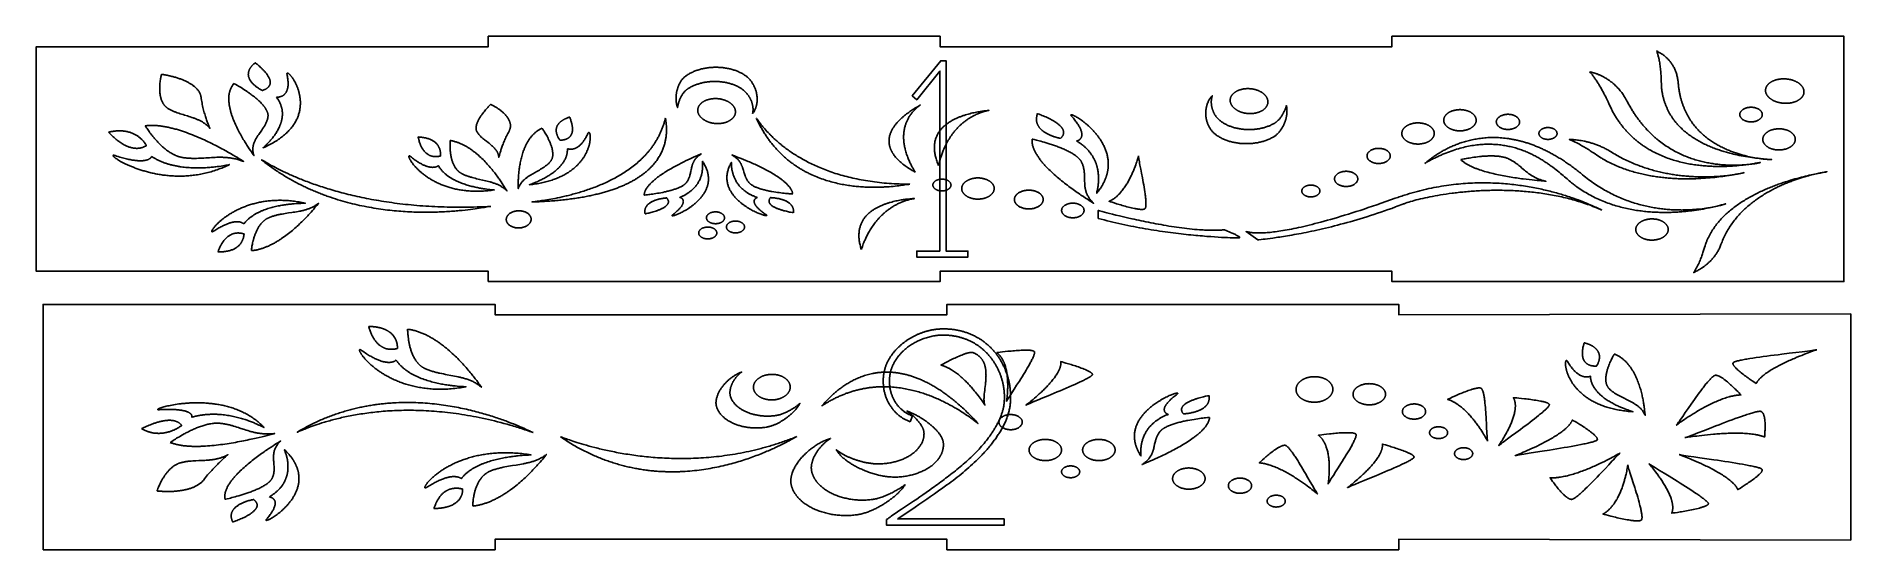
# Model space of a CAD drawing. Extents: x 2.6 to 83.9, y 63.6 to 86.7.
import ezdxf

# ---------------------------------------------------------------- set-up
doc = ezdxf.new("R2010")
doc.units = 0
doc.layers.add('IMPORT_-_LAMP', color=18, linetype='CONTINUOUS')

msp = doc.modelspace()

# ---------------------------------------------------------------- linework, layer by layer
at = {"layer": 'IMPORT_-_LAMP'}
for points in [[(22.867, 75.651), (22.867, 76.119), (2.617, 76.119), (2.617, 78.951), (2.617, 83.351), (2.617, 86.183), (22.867, 86.183), (22.867, 86.651), (43.117, 86.651), (43.117, 86.183), (63.367, 86.183), (63.367, 86.651), (83.617, 86.651), (83.617, 75.651), (63.367, 75.651), (63.367, 76.119), (43.117, 76.119), (43.117, 75.651)], [(12.429, 85.461), (12.433, 85.457), (12.444, 85.448), (12.483, 85.417), (12.51, 85.395), (12.542, 85.369), (12.577, 85.34), (12.614, 85.307), (12.655, 85.271), (12.697, 85.232), (12.718, 85.212), (12.74, 85.191), (12.761, 85.169), (12.783, 85.147), (12.805, 85.125), (12.826, 85.102), (12.847, 85.079), (12.868, 85.055), (12.889, 85.031), (12.909, 85.006), (12.928, 84.981), (12.947, 84.956), (12.966, 84.931), (12.983, 84.906), (13, 84.88), (13.015, 84.854), (13.03, 84.828), (13.043, 84.802), (13.056, 84.776), (13.067, 84.751), (13.072, 84.738), (13.077, 84.725), (13.081, 84.712), (13.085, 84.699), (13.089, 84.686), (13.092, 84.673), (13.095, 84.66), (13.097, 84.648), (13.099, 84.635), (13.101, 84.622), (13.102, 84.61), (13.102, 84.597), (13.103, 84.585), (13.102, 84.572), (13.102, 84.56), (13.1, 84.548), (13.099, 84.535), (13.097, 84.523), (13.094, 84.511), (13.091, 84.499), (13.087, 84.488), (13.083, 84.476), (13.078, 84.464), (13.072, 84.453), (13.066, 84.441), (13.06, 84.43), (13.052, 84.419), (13.045, 84.408), (13.036, 84.397), (13.027, 84.386), (13.018, 84.375), (13.007, 84.365), (12.996, 84.354), (12.985, 84.344), (12.972, 84.334), (12.959, 84.324), (12.946, 84.315), (12.931, 84.305), (12.916, 84.296), (12.9, 84.286), (12.884, 84.277), (12.866, 84.268), (12.848, 84.26), (12.829, 84.251), (12.81, 84.243), (12.789, 84.235), (12.768, 84.227), (12.746, 84.219), (12.73, 84.228), (12.714, 84.236), (12.693, 84.248), (12.667, 84.262), (12.638, 84.28), (12.606, 84.3), (12.571, 84.323), (12.533, 84.348), (12.514, 84.362), (12.495, 84.376), (12.475, 84.391), (12.455, 84.406), (12.436, 84.422), (12.416, 84.439), (12.396, 84.456), (12.376, 84.474), (12.357, 84.492), (12.337, 84.511), (12.319, 84.53), (12.3, 84.55), (12.282, 84.57), (12.265, 84.591), (12.248, 84.612), (12.232, 84.634), (12.217, 84.656), (12.202, 84.679), (12.189, 84.702), (12.176, 84.726), (12.165, 84.75), (12.159, 84.762), (12.154, 84.774), (12.15, 84.787), (12.145, 84.799), (12.141, 84.812), (12.137, 84.825), (12.134, 84.837), (12.131, 84.85), (12.128, 84.863), (12.126, 84.876), (12.124, 84.889), (12.122, 84.903), (12.121, 84.916), (12.12, 84.929), (12.119, 84.943), (12.119, 84.956), (12.12, 84.97), (12.121, 84.984), (12.122, 84.998), (12.124, 85.012), (12.126, 85.026), (12.128, 85.04), (12.131, 85.054), (12.135, 85.068), (12.139, 85.082), (12.144, 85.097), (12.149, 85.111), (12.155, 85.126), (12.161, 85.14), (12.168, 85.155), (12.175, 85.17), (12.183, 85.185), (12.191, 85.199), (12.2, 85.214), (12.21, 85.229), (12.22, 85.244), (12.23, 85.259), (12.242, 85.275), (12.254, 85.29), (12.266, 85.305), (12.28, 85.32), (12.294, 85.336), (12.308, 85.351), (12.323, 85.367), (12.339, 85.382), (12.356, 85.398), (12.373, 85.413), (12.391, 85.429), (12.41, 85.445)], [(43.11, 77.023), (43.11, 85.088), (42.075, 83.807), (41.871, 83.984), (43.151, 85.551), (43.383, 85.551), (43.383, 77.023), (44.363, 77.023), (44.363, 76.751), (42.075, 76.751), (42.075, 77.023)], [(76.193, 84.567), (76.197, 84.528), (76.201, 84.488), (76.205, 84.449), (76.209, 84.41), (76.214, 84.371), (76.219, 84.333), (76.224, 84.295), (76.23, 84.257), (76.236, 84.22), (76.243, 84.183), (76.249, 84.146), (76.256, 84.11), (76.263, 84.073), (76.271, 84.037), (76.279, 84.002), (76.287, 83.966), (76.295, 83.931), (76.304, 83.897), (76.313, 83.862), (76.322, 83.828), (76.332, 83.794), (76.342, 83.76), (76.352, 83.727), (76.362, 83.694), (76.373, 83.661), (76.384, 83.629), (76.395, 83.597), (76.406, 83.565), (76.418, 83.533), (76.43, 83.502), (76.442, 83.47), (76.454, 83.44), (76.467, 83.409), (76.48, 83.379), (76.493, 83.349), (76.506, 83.319), (76.52, 83.289), (76.534, 83.26), (76.548, 83.231), (76.562, 83.203), (76.577, 83.174), (76.592, 83.146), (76.607, 83.118), (76.622, 83.09), (76.637, 83.063), (76.653, 83.036), (76.669, 83.009), (76.685, 82.982), (76.701, 82.956), (76.717, 82.93), (76.751, 82.878), (76.785, 82.827), (76.82, 82.778), (76.856, 82.729), (76.892, 82.682), (76.929, 82.635), (76.967, 82.589), (77.005, 82.544), (77.044, 82.5), (77.084, 82.457), (77.124, 82.415), (77.165, 82.374), (77.206, 82.334), (77.248, 82.294), (77.29, 82.256), (77.333, 82.218), (77.376, 82.181), (77.419, 82.145), (77.463, 82.11), (77.508, 82.075), (77.552, 82.042), (77.598, 82.009), (77.643, 81.977), (77.689, 81.946), (77.735, 81.915), (77.781, 81.886), (77.827, 81.857), (77.874, 81.828), (77.921, 81.801), (77.968, 81.774), (78.015, 81.748), (78.062, 81.723), (78.109, 81.698), (78.157, 81.674), (78.204, 81.651), (78.252, 81.628), (78.299, 81.606), (78.347, 81.585), (78.394, 81.564), (78.442, 81.544), (78.489, 81.525), (78.536, 81.506), (78.583, 81.487), (78.63, 81.47), (78.677, 81.453), (78.724, 81.436), (78.77, 81.42), (78.817, 81.405), (78.863, 81.39), (78.909, 81.376), (78.954, 81.362), (78.999, 81.348), (79.044, 81.336), (79.088, 81.323), (79.132, 81.311), (79.176, 81.3), (79.219, 81.289), (79.262, 81.279), (79.305, 81.269), (79.388, 81.25), (79.469, 81.233), (79.548, 81.217), (79.625, 81.203), (79.698, 81.191), (79.77, 81.18), (79.838, 81.17), (79.903, 81.161), (79.964, 81.154), (80.022, 81.147), (80.077, 81.142), (80.128, 81.137), (80.174, 81.133), (80.217, 81.13), (80.255, 81.128), (80.289, 81.126), (80.342, 81.124), (80.375, 81.123), (80.387, 81.123), (80.385, 81.124), (80.381, 81.125), (80.37, 81.126), (80.329, 81.129), (80.265, 81.134), (80.18, 81.14), (80.076, 81.148), (80.017, 81.153), (79.954, 81.159), (79.887, 81.165), (79.816, 81.173), (79.741, 81.181), (79.662, 81.19), (79.581, 81.201), (79.496, 81.213), (79.408, 81.225), (79.317, 81.24), (79.224, 81.255), (79.128, 81.272), (79.03, 81.29), (78.981, 81.3), (78.931, 81.31), (78.88, 81.321), (78.829, 81.332), (78.777, 81.344), (78.725, 81.355), (78.673, 81.368), (78.621, 81.381), (78.568, 81.394), (78.515, 81.408), (78.461, 81.422), (78.408, 81.437), (78.354, 81.452), (78.3, 81.467), (78.245, 81.484), (78.191, 81.5), (78.136, 81.518), (78.082, 81.536), (78.027, 81.554), (77.972, 81.573), (77.918, 81.592), (77.863, 81.612), (77.808, 81.633), (77.753, 81.654), (77.699, 81.676), (77.644, 81.699), (77.59, 81.722), (77.535, 81.745), (77.481, 81.77), (77.427, 81.795), (77.373, 81.82), (77.32, 81.847), (77.267, 81.874), (77.214, 81.901), (77.161, 81.929), (77.109, 81.959), (77.057, 81.988), (77.005, 82.019), (76.954, 82.05), (76.903, 82.082), (76.852, 82.114), (76.803, 82.148), (76.753, 82.182), (76.704, 82.217), (76.656, 82.253), (76.608, 82.289), (76.561, 82.326), (76.514, 82.364), (76.468, 82.403), (76.423, 82.443), (76.379, 82.483), (76.335, 82.525), (76.291, 82.567), (76.249, 82.61), (76.207, 82.654), (76.167, 82.699), (76.147, 82.722), (76.127, 82.744), (76.107, 82.768), (76.087, 82.791), (76.068, 82.815), (76.049, 82.838), (76.03, 82.863), (76.012, 82.887), (75.993, 82.911), (75.975, 82.936), (75.957, 82.961), (75.94, 82.986), (75.922, 83.012), (75.905, 83.037), (75.888, 83.063), (75.872, 83.089), (75.855, 83.116), (75.839, 83.142), (75.823, 83.169), (75.808, 83.196), (75.792, 83.224), (75.777, 83.251), (75.762, 83.279), (75.748, 83.307), (75.734, 83.336), (75.72, 83.364), (75.706, 83.393), (75.693, 83.422), (75.68, 83.451), (75.667, 83.481), (75.654, 83.511), (75.642, 83.541), (75.63, 83.571), (75.618, 83.602), (75.607, 83.633), (75.596, 83.664), (75.585, 83.695), (75.575, 83.727), (75.565, 83.759), (75.555, 83.791), (75.546, 83.823), (75.537, 83.856), (75.528, 83.889), (75.52, 83.922), (75.511, 83.955), (75.504, 83.989), (75.496, 84.023), (75.489, 84.057), (75.483, 84.092), (75.476, 84.127), (75.47, 84.162), (75.465, 84.197), (75.46, 84.231), (75.456, 84.267), (75.452, 84.305), (75.449, 84.345), (75.447, 84.387), (75.445, 84.431), (75.441, 84.524), (75.437, 84.624), (75.433, 84.73), (75.428, 84.842), (75.425, 84.899), (75.421, 84.958), (75.417, 85.018), (75.412, 85.078), (75.407, 85.14), (75.4, 85.202), (75.393, 85.265), (75.385, 85.329), (75.376, 85.393), (75.366, 85.458), (75.354, 85.523), (75.348, 85.556), (75.341, 85.589), (75.335, 85.621), (75.327, 85.654), (75.32, 85.687), (75.312, 85.72), (75.303, 85.753), (75.295, 85.786), (75.285, 85.819), (75.276, 85.852), (75.266, 85.885), (75.256, 85.918), (75.245, 85.951), (75.233, 85.984), (75.237, 85.982), (75.245, 85.978), (75.274, 85.964), (75.294, 85.954), (75.318, 85.941), (75.345, 85.927), (75.375, 85.91), (75.407, 85.89), (75.442, 85.868), (75.46, 85.857), (75.479, 85.844), (75.498, 85.831), (75.518, 85.817), (75.538, 85.802), (75.558, 85.787), (75.578, 85.77), (75.599, 85.754), (75.62, 85.736), (75.641, 85.718), (75.662, 85.699), (75.683, 85.679), (75.705, 85.658), (75.726, 85.637), (75.747, 85.614), (75.769, 85.591), (75.79, 85.567), (75.811, 85.543), (75.832, 85.517), (75.853, 85.49), (75.873, 85.463), (75.893, 85.435), (75.913, 85.406), (75.933, 85.376), (75.952, 85.345), (75.971, 85.313), (75.989, 85.28), (76.007, 85.246), (76.024, 85.211), (76.041, 85.176), (76.057, 85.139), (76.072, 85.101), (76.087, 85.063), (76.101, 85.023), (76.114, 84.982), (76.127, 84.94), (76.138, 84.898), (76.149, 84.854), (76.159, 84.809), (76.168, 84.763), (76.176, 84.716), (76.183, 84.667), (76.186, 84.643), (76.189, 84.618), (76.191, 84.593)], [(8.223, 84.944), (8.222, 84.94), (8.22, 84.929), (8.212, 84.89), (8.206, 84.862), (8.2, 84.83), (8.193, 84.793), (8.186, 84.752), (8.179, 84.707), (8.172, 84.659), (8.165, 84.608), (8.159, 84.553), (8.154, 84.497), (8.152, 84.468), (8.15, 84.438), (8.149, 84.408), (8.147, 84.378), (8.147, 84.347), (8.146, 84.316), (8.146, 84.285), (8.147, 84.253), (8.148, 84.221), (8.149, 84.189), (8.151, 84.157), (8.154, 84.125), (8.157, 84.094), (8.161, 84.062), (8.166, 84.03), (8.171, 83.998), (8.177, 83.966), (8.183, 83.935), (8.191, 83.904), (8.199, 83.873), (8.208, 83.843), (8.218, 83.813), (8.229, 83.783), (8.24, 83.754), (8.253, 83.725), (8.267, 83.697), (8.281, 83.67), (8.289, 83.656), (8.297, 83.643), (8.305, 83.63), (8.313, 83.617), (8.322, 83.604), (8.331, 83.591), (8.34, 83.579), (8.35, 83.567), (8.36, 83.555), (8.37, 83.543), (8.38, 83.531), (8.391, 83.52), (8.402, 83.509), (8.413, 83.498), (8.425, 83.487), (8.437, 83.477), (8.449, 83.467), (8.461, 83.457), (8.474, 83.447), (8.488, 83.438), (8.501, 83.428), (8.515, 83.42), (8.543, 83.402), (8.571, 83.386), (8.6, 83.37), (8.63, 83.354), (8.659, 83.339), (8.689, 83.325), (8.719, 83.31), (8.749, 83.297), (8.78, 83.283), (8.811, 83.271), (8.842, 83.258), (8.873, 83.246), (8.904, 83.234), (8.936, 83.222), (8.999, 83.2), (9.064, 83.178), (9.128, 83.157), (9.193, 83.137), (9.258, 83.117), (9.388, 83.078), (9.452, 83.058), (9.517, 83.038), (9.58, 83.017), (9.643, 82.996), (9.675, 82.985), (9.706, 82.973), (9.737, 82.962), (9.768, 82.95), (9.798, 82.938), (9.828, 82.925), (9.858, 82.912), (9.888, 82.899), (9.917, 82.886), (9.946, 82.871), (9.975, 82.857), (10.003, 82.842), (10.031, 82.827), (10.059, 82.811), (10.086, 82.794), (10.112, 82.777), (10.139, 82.759), (10.165, 82.741), (10.19, 82.722), (10.215, 82.703), (10.24, 82.683), (10.264, 82.662), (10.287, 82.64), (10.31, 82.618), (10.332, 82.595), (10.354, 82.571), (10.375, 82.546), (10.396, 82.521), (10.382, 82.556), (10.366, 82.594), (10.345, 82.645), (10.32, 82.707), (10.293, 82.781), (10.278, 82.822), (10.262, 82.865), (10.246, 82.91), (10.23, 82.958), (10.214, 83.007), (10.197, 83.059), (10.181, 83.112), (10.164, 83.167), (10.147, 83.224), (10.131, 83.282), (10.115, 83.341), (10.1, 83.402), (10.085, 83.464), (10.07, 83.527), (10.057, 83.592), (10.044, 83.656), (10.032, 83.722), (10.021, 83.788), (10.011, 83.855), (10.006, 83.889), (10.002, 83.922), (9.998, 83.946), (9.994, 83.969), (9.988, 83.992), (9.982, 84.015), (9.975, 84.037), (9.966, 84.06), (9.957, 84.082), (9.946, 84.104), (9.935, 84.126), (9.923, 84.148), (9.91, 84.17), (9.895, 84.191), (9.88, 84.212), (9.865, 84.233), (9.848, 84.254), (9.83, 84.275), (9.812, 84.295), (9.793, 84.315), (9.772, 84.335), (9.752, 84.355), (9.73, 84.374), (9.707, 84.393), (9.684, 84.412), (9.66, 84.431), (9.635, 84.449), (9.61, 84.468), (9.584, 84.486), (9.557, 84.503), (9.529, 84.521), (9.501, 84.538), (9.472, 84.555), (9.442, 84.572), (9.412, 84.588), (9.381, 84.604), (9.349, 84.62), (9.317, 84.636), (9.285, 84.651), (9.251, 84.666), (9.217, 84.681), (9.183, 84.695), (9.148, 84.709), (9.112, 84.723), (9.076, 84.737), (9.04, 84.75), (9.003, 84.763), (8.965, 84.775), (8.927, 84.788), (8.889, 84.8), (8.85, 84.811), (8.811, 84.823), (8.771, 84.834), (8.731, 84.844), (8.691, 84.854), (8.65, 84.864), (8.608, 84.874), (8.567, 84.883), (8.525, 84.892), (8.483, 84.901), (8.44, 84.909), (8.397, 84.917), (8.354, 84.924), (8.311, 84.931), (8.267, 84.938)], [(8.223, 84.944), (8.222, 84.94), (8.22, 84.929), (8.212, 84.89), (8.206, 84.862), (8.2, 84.83), (8.193, 84.793), (8.186, 84.752), (8.179, 84.707), (8.172, 84.659), (8.165, 84.608), (8.159, 84.553), (8.154, 84.497), (8.152, 84.468), (8.15, 84.438), (8.149, 84.408), (8.147, 84.378), (8.147, 84.347), (8.146, 84.316), (8.146, 84.285), (8.147, 84.253), (8.148, 84.221), (8.149, 84.189), (8.151, 84.157), (8.154, 84.125), (8.157, 84.094), (8.161, 84.062), (8.166, 84.03), (8.171, 83.998), (8.177, 83.966), (8.183, 83.935), (8.191, 83.904), (8.199, 83.873), (8.208, 83.843), (8.218, 83.813), (8.229, 83.783), (8.24, 83.754), (8.253, 83.725), (8.267, 83.697), (8.281, 83.67), (8.289, 83.656), (8.297, 83.643), (8.305, 83.63), (8.313, 83.617), (8.322, 83.604), (8.331, 83.591), (8.34, 83.579), (8.35, 83.567), (8.36, 83.555), (8.37, 83.543), (8.38, 83.531), (8.391, 83.52), (8.402, 83.509), (8.413, 83.498), (8.425, 83.487), (8.437, 83.477), (8.449, 83.467), (8.461, 83.457), (8.474, 83.447), (8.488, 83.438), (8.501, 83.428), (8.515, 83.42), (8.543, 83.402), (8.571, 83.386), (8.6, 83.37), (8.63, 83.354), (8.659, 83.339), (8.689, 83.325), (8.719, 83.31), (8.749, 83.297), (8.78, 83.283), (8.811, 83.271), (8.842, 83.258), (8.873, 83.246), (8.904, 83.234), (8.936, 83.222), (8.999, 83.2), (9.064, 83.178), (9.128, 83.157), (9.193, 83.137), (9.258, 83.117), (9.388, 83.078), (9.452, 83.058), (9.517, 83.038), (9.58, 83.017), (9.643, 82.996), (9.675, 82.985), (9.706, 82.973), (9.737, 82.962), (9.768, 82.95), (9.798, 82.938), (9.828, 82.925), (9.858, 82.912), (9.888, 82.899), (9.917, 82.886), (9.946, 82.871), (9.975, 82.857), (10.003, 82.842), (10.031, 82.827), (10.059, 82.811), (10.086, 82.794), (10.112, 82.777), (10.139, 82.759), (10.165, 82.741), (10.19, 82.722), (10.215, 82.703), (10.24, 82.683), (10.264, 82.662), (10.287, 82.64), (10.31, 82.618), (10.332, 82.595), (10.354, 82.571), (10.375, 82.546), (10.396, 82.521), (10.382, 82.556), (10.366, 82.594), (10.345, 82.645), (10.32, 82.707), (10.293, 82.781), (10.278, 82.822), (10.262, 82.865), (10.246, 82.91), (10.23, 82.958), (10.214, 83.007), (10.197, 83.059), (10.181, 83.112), (10.164, 83.167), (10.147, 83.224), (10.131, 83.282), (10.115, 83.341), (10.1, 83.402), (10.085, 83.464), (10.07, 83.527), (10.057, 83.592), (10.044, 83.656), (10.032, 83.722), (10.021, 83.788), (10.011, 83.855), (10.006, 83.889), (10.002, 83.922), (9.998, 83.946), (9.994, 83.969), (9.988, 83.992), (9.982, 84.015), (9.975, 84.037), (9.966, 84.06), (9.957, 84.082), (9.946, 84.104), (9.935, 84.126), (9.923, 84.148), (9.91, 84.17), (9.895, 84.191), (9.88, 84.212), (9.865, 84.233), (9.848, 84.254), (9.83, 84.275), (9.812, 84.295), (9.793, 84.315), (9.772, 84.335), (9.752, 84.355), (9.73, 84.374), (9.707, 84.393), (9.684, 84.412), (9.66, 84.431), (9.635, 84.449), (9.61, 84.468), (9.584, 84.486), (9.557, 84.503), (9.529, 84.521), (9.501, 84.538), (9.472, 84.555), (9.442, 84.572), (9.412, 84.588), (9.381, 84.604), (9.349, 84.62), (9.317, 84.636), (9.285, 84.651), (9.251, 84.666), (9.217, 84.681), (9.183, 84.695), (9.148, 84.709), (9.112, 84.723), (9.076, 84.737), (9.04, 84.75), (9.003, 84.763), (8.965, 84.775), (8.927, 84.788), (8.889, 84.8), (8.85, 84.811), (8.811, 84.823), (8.771, 84.834), (8.731, 84.844), (8.691, 84.854), (8.65, 84.864), (8.608, 84.874), (8.567, 84.883), (8.525, 84.892), (8.483, 84.901), (8.44, 84.909), (8.397, 84.917), (8.354, 84.924), (8.311, 84.931), (8.267, 84.938)], [(13.379, 83.919), (13.38, 83.919), (13.381, 83.919), (13.388, 83.92), (13.41, 83.92), (13.426, 83.92), (13.445, 83.921), (13.465, 83.923), (13.488, 83.926), (13.512, 83.93), (13.525, 83.933), (13.538, 83.936), (13.552, 83.94), (13.565, 83.944), (13.579, 83.948), (13.593, 83.953), (13.607, 83.959), (13.621, 83.965), (13.635, 83.972), (13.65, 83.979), (13.664, 83.987), (13.678, 83.996), (13.692, 84.006), (13.706, 84.016), (13.72, 84.028), (13.733, 84.04), (13.746, 84.053), (13.759, 84.066), (13.772, 84.081), (13.784, 84.097), (13.796, 84.114), (13.808, 84.131), (13.819, 84.15), (13.829, 84.17), (13.839, 84.191), (13.848, 84.213), (13.857, 84.236), (13.865, 84.261), (13.872, 84.286), (13.879, 84.313), (13.885, 84.342), (13.89, 84.371), (13.894, 84.402), (13.897, 84.435), (13.899, 84.468), (13.901, 84.504), (13.901, 84.54), (13.901, 84.578), (13.899, 84.618), (13.896, 84.659), (13.892, 84.702), (13.887, 84.747), (13.88, 84.793), (13.873, 84.841), (13.864, 84.89), (13.853, 84.942), (13.851, 84.952), (13.85, 84.962), (13.85, 84.97), (13.85, 84.978), (13.851, 84.984), (13.853, 84.989), (13.855, 84.994), (13.858, 84.997), (13.862, 85), (13.866, 85.001), (13.871, 85.002), (13.877, 85.001), (13.883, 85), (13.889, 84.998), (13.896, 84.995), (13.904, 84.991), (13.912, 84.986), (13.92, 84.98), (13.929, 84.974), (13.938, 84.966), (13.948, 84.958), (13.958, 84.949), (13.968, 84.939), (13.979, 84.929), (13.99, 84.917), (14.001, 84.905), (14.012, 84.892), (14.024, 84.878), (14.036, 84.864), (14.048, 84.848), (14.06, 84.833), (14.073, 84.816), (14.085, 84.799), (14.098, 84.781), (14.11, 84.762), (14.123, 84.743), (14.136, 84.723), (14.149, 84.702), (14.162, 84.681), (14.175, 84.659), (14.188, 84.636), (14.2, 84.613), (14.213, 84.59), (14.226, 84.565), (14.238, 84.541), (14.25, 84.515), (14.262, 84.49), (14.274, 84.463), (14.286, 84.436), (14.298, 84.409), (14.309, 84.381), (14.32, 84.353), (14.331, 84.324), (14.341, 84.294), (14.351, 84.265), (14.361, 84.234), (14.37, 84.204), (14.379, 84.173), (14.388, 84.141), (14.396, 84.11), (14.404, 84.077), (14.411, 84.045), (14.417, 84.012), (14.424, 83.979), (14.429, 83.945), (14.434, 83.911), (14.439, 83.877), (14.443, 83.843), (14.446, 83.808), (14.448, 83.773), (14.45, 83.737), (14.452, 83.702), (14.452, 83.666), (14.452, 83.63), (14.451, 83.593), (14.449, 83.557), (14.447, 83.52), (14.444, 83.483), (14.439, 83.446), (14.434, 83.409), (14.429, 83.372), (14.422, 83.334), (14.414, 83.297), (14.405, 83.259), (14.396, 83.221), (14.385, 83.183), (14.374, 83.145), (14.361, 83.107), (14.348, 83.069), (14.333, 83.03), (14.317, 82.992), (14.3, 82.954), (14.282, 82.915), (14.263, 82.877), (14.243, 82.839), (14.221, 82.8), (14.199, 82.762), (14.175, 82.724), (14.15, 82.686), (14.123, 82.648), (14.095, 82.609), (14.066, 82.572), (14.036, 82.534), (14.004, 82.496), (13.971, 82.458), (13.937, 82.421), (13.901, 82.383), (13.863, 82.346), (13.824, 82.309), (13.784, 82.272), (13.742, 82.235), (13.699, 82.199), (13.654, 82.163), (13.608, 82.127), (13.56, 82.091), (13.51, 82.055), (13.459, 82.02), (13.406, 81.985), (13.351, 81.95), (13.295, 81.915), (13.237, 81.881), (13.177, 81.847), (13.116, 81.814), (13.053, 81.78), (12.988, 81.748), (12.921, 81.715), (12.852, 81.683), (12.782, 81.651), (12.783, 81.653), (12.786, 81.656), (12.799, 81.668), (12.844, 81.71), (12.875, 81.739), (12.911, 81.774), (12.952, 81.814), (12.997, 81.859), (13.02, 81.883), (13.044, 81.909), (13.068, 81.936), (13.093, 81.964), (13.119, 81.993), (13.145, 82.023), (13.17, 82.054), (13.197, 82.086), (13.223, 82.119), (13.249, 82.153), (13.275, 82.188), (13.301, 82.225), (13.326, 82.261), (13.351, 82.299), (13.376, 82.338), (13.4, 82.377), (13.424, 82.418), (13.447, 82.459), (13.469, 82.501), (13.49, 82.543), (13.5, 82.565), (13.51, 82.586), (13.52, 82.608), (13.529, 82.63), (13.538, 82.652), (13.547, 82.675), (13.556, 82.697), (13.564, 82.72), (13.572, 82.742), (13.579, 82.765), (13.587, 82.788), (13.593, 82.812), (13.6, 82.835), (13.606, 82.858), (13.612, 82.882), (13.617, 82.906), (13.622, 82.93), (13.626, 82.954), (13.63, 82.978), (13.634, 83.002), (13.637, 83.026), (13.64, 83.05), (13.642, 83.075), (13.644, 83.1), (13.645, 83.124), (13.646, 83.149), (13.646, 83.174), (13.646, 83.199), (13.645, 83.224), (13.643, 83.249), (13.641, 83.274), (13.639, 83.299), (13.636, 83.325), (13.632, 83.35), (13.628, 83.376), (13.623, 83.401), (13.617, 83.427), (13.611, 83.452), (13.604, 83.478), (13.597, 83.504), (13.589, 83.529), (13.58, 83.555), (13.57, 83.581), (13.56, 83.607), (13.549, 83.633), (13.537, 83.659), (13.525, 83.685), (13.512, 83.711), (13.498, 83.737), (13.483, 83.763), (13.468, 83.789), (13.452, 83.815), (13.435, 83.841), (13.417, 83.867), (13.398, 83.893)], [(13.379, 83.919), (13.38, 83.919), (13.381, 83.919), (13.388, 83.92), (13.41, 83.92), (13.426, 83.92), (13.445, 83.921), (13.465, 83.923), (13.488, 83.926), (13.512, 83.93), (13.525, 83.933), (13.538, 83.936), (13.552, 83.94), (13.565, 83.944), (13.579, 83.948), (13.593, 83.953), (13.607, 83.959), (13.621, 83.965), (13.635, 83.972), (13.65, 83.979), (13.664, 83.987), (13.678, 83.996), (13.692, 84.006), (13.706, 84.016), (13.72, 84.028), (13.733, 84.04), (13.746, 84.053), (13.759, 84.066), (13.772, 84.081), (13.784, 84.097), (13.796, 84.114), (13.808, 84.131), (13.819, 84.15), (13.829, 84.17), (13.839, 84.191), (13.848, 84.213), (13.857, 84.236), (13.865, 84.261), (13.872, 84.286), (13.879, 84.313), (13.885, 84.342), (13.89, 84.371), (13.894, 84.402), (13.897, 84.435), (13.899, 84.468), (13.901, 84.504), (13.901, 84.54), (13.901, 84.578), (13.899, 84.618), (13.896, 84.659), (13.892, 84.702), (13.887, 84.747), (13.88, 84.793), (13.873, 84.841), (13.864, 84.89), (13.853, 84.942), (13.851, 84.952), (13.85, 84.962), (13.85, 84.97), (13.85, 84.978), (13.851, 84.984), (13.853, 84.989), (13.855, 84.994), (13.858, 84.997), (13.862, 85), (13.866, 85.001), (13.871, 85.002), (13.877, 85.001), (13.883, 85), (13.889, 84.998), (13.896, 84.995), (13.904, 84.991), (13.912, 84.986), (13.92, 84.98), (13.929, 84.974), (13.938, 84.966), (13.948, 84.958), (13.958, 84.949), (13.968, 84.939), (13.979, 84.929), (13.99, 84.917), (14.001, 84.905), (14.012, 84.892), (14.024, 84.878), (14.036, 84.864), (14.048, 84.848), (14.06, 84.833), (14.073, 84.816), (14.085, 84.799), (14.098, 84.781), (14.11, 84.762), (14.123, 84.743), (14.136, 84.723), (14.149, 84.702), (14.162, 84.681), (14.175, 84.659), (14.188, 84.636), (14.2, 84.613), (14.213, 84.59), (14.226, 84.565), (14.238, 84.541), (14.25, 84.515), (14.262, 84.49), (14.274, 84.463), (14.286, 84.436), (14.298, 84.409), (14.309, 84.381), (14.32, 84.353), (14.331, 84.324), (14.341, 84.294), (14.351, 84.265), (14.361, 84.234), (14.37, 84.204), (14.379, 84.173), (14.388, 84.141), (14.396, 84.11), (14.404, 84.077), (14.411, 84.045), (14.417, 84.012), (14.424, 83.979), (14.429, 83.945), (14.434, 83.911), (14.439, 83.877), (14.443, 83.843), (14.446, 83.808), (14.448, 83.773), (14.45, 83.737), (14.452, 83.702), (14.452, 83.666), (14.452, 83.63), (14.451, 83.593), (14.449, 83.557), (14.447, 83.52), (14.444, 83.483), (14.439, 83.446), (14.434, 83.409), (14.429, 83.372), (14.422, 83.334), (14.414, 83.297), (14.405, 83.259), (14.396, 83.221), (14.385, 83.183), (14.374, 83.145), (14.361, 83.107), (14.348, 83.069), (14.333, 83.03), (14.317, 82.992), (14.3, 82.954), (14.282, 82.915), (14.263, 82.877), (14.243, 82.839), (14.221, 82.8), (14.199, 82.762), (14.175, 82.724), (14.15, 82.686), (14.123, 82.648), (14.095, 82.609), (14.066, 82.572), (14.036, 82.534), (14.004, 82.496), (13.971, 82.458), (13.937, 82.421), (13.901, 82.383), (13.863, 82.346), (13.824, 82.309), (13.784, 82.272), (13.742, 82.235), (13.699, 82.199), (13.654, 82.163), (13.608, 82.127), (13.56, 82.091), (13.51, 82.055), (13.459, 82.02), (13.406, 81.985), (13.351, 81.95), (13.295, 81.915), (13.237, 81.881), (13.177, 81.847), (13.116, 81.814), (13.053, 81.78), (12.988, 81.748), (12.921, 81.715), (12.852, 81.683), (12.782, 81.651), (12.783, 81.653), (12.786, 81.656), (12.799, 81.668), (12.844, 81.71), (12.875, 81.739), (12.911, 81.774), (12.952, 81.814), (12.997, 81.859), (13.02, 81.883), (13.044, 81.909), (13.068, 81.936), (13.093, 81.964), (13.119, 81.993), (13.145, 82.023), (13.17, 82.054), (13.197, 82.086), (13.223, 82.119), (13.249, 82.153), (13.275, 82.188), (13.301, 82.225), (13.326, 82.261), (13.351, 82.299), (13.376, 82.338), (13.4, 82.377), (13.424, 82.418), (13.447, 82.459), (13.469, 82.501), (13.49, 82.543), (13.5, 82.565), (13.51, 82.586), (13.52, 82.608), (13.529, 82.63), (13.538, 82.652), (13.547, 82.675), (13.556, 82.697), (13.564, 82.72), (13.572, 82.742), (13.579, 82.765), (13.587, 82.788), (13.593, 82.812), (13.6, 82.835), (13.606, 82.858), (13.612, 82.882), (13.617, 82.906), (13.622, 82.93), (13.626, 82.954), (13.63, 82.978), (13.634, 83.002), (13.637, 83.026), (13.64, 83.05), (13.642, 83.075), (13.644, 83.1), (13.645, 83.124), (13.646, 83.149), (13.646, 83.174), (13.646, 83.199), (13.645, 83.224), (13.643, 83.249), (13.641, 83.274), (13.639, 83.299), (13.636, 83.325), (13.632, 83.35), (13.628, 83.376), (13.623, 83.401), (13.617, 83.427), (13.611, 83.452), (13.604, 83.478), (13.597, 83.504), (13.589, 83.529), (13.58, 83.555), (13.57, 83.581), (13.56, 83.607), (13.549, 83.633), (13.537, 83.659), (13.525, 83.685), (13.512, 83.711), (13.498, 83.737), (13.483, 83.763), (13.468, 83.789), (13.452, 83.815), (13.435, 83.841), (13.417, 83.867), (13.398, 83.893)], [(34.715, 83.192), (34.719, 83.208), (34.722, 83.224), (34.726, 83.241), (34.728, 83.258), (34.731, 83.275), (34.732, 83.292), (34.734, 83.309), (34.735, 83.327), (34.736, 83.345), (34.736, 83.363), (34.736, 83.381), (34.735, 83.4), (34.735, 83.418), (34.733, 83.437), (34.732, 83.455), (34.73, 83.474), (34.727, 83.493), (34.724, 83.513), (34.721, 83.532), (34.717, 83.551), (34.713, 83.57), (34.709, 83.59), (34.704, 83.609), (34.699, 83.629), (34.694, 83.648), (34.688, 83.668), (34.681, 83.687), (34.675, 83.707), (34.668, 83.726), (34.66, 83.746), (34.652, 83.765), (34.644, 83.785), (34.636, 83.804), (34.627, 83.823), (34.617, 83.843), (34.608, 83.862), (34.598, 83.881), (34.587, 83.9), (34.576, 83.918), (34.565, 83.937), (34.554, 83.956), (34.542, 83.974), (34.53, 83.992), (34.517, 84.01), (34.504, 84.028), (34.491, 84.046), (34.477, 84.063), (34.463, 84.081), (34.448, 84.098), (34.434, 84.115), (34.419, 84.131), (34.403, 84.148), (34.387, 84.164), (34.371, 84.179), (34.354, 84.195), (34.338, 84.21), (34.32, 84.225), (34.303, 84.24), (34.285, 84.254), (34.266, 84.268), (34.248, 84.282), (34.229, 84.295), (34.209, 84.308), (34.19, 84.32), (34.158, 84.34), (34.125, 84.358), (34.092, 84.377), (34.058, 84.394), (34.024, 84.411), (33.989, 84.427), (33.954, 84.443), (33.919, 84.458), (33.883, 84.472), (33.846, 84.485), (33.81, 84.498), (33.772, 84.511), (33.735, 84.523), (33.697, 84.534), (33.659, 84.544), (33.62, 84.554), (33.582, 84.563), (33.543, 84.572), (33.503, 84.58), (33.464, 84.587), (33.424, 84.593), (33.385, 84.599), (33.344, 84.605), (33.304, 84.61), (33.264, 84.614), (33.224, 84.617), (33.183, 84.62), (33.143, 84.622), (33.102, 84.624), (33.061, 84.625), (33.021, 84.625), (32.98, 84.625), (32.939, 84.624), (32.899, 84.622), (32.858, 84.62), (32.818, 84.617), (32.778, 84.614), (32.737, 84.609), (32.697, 84.605), (32.657, 84.599), (32.618, 84.593), (32.578, 84.587), (32.539, 84.579), (32.5, 84.572), (32.461, 84.563), (32.422, 84.554), (32.384, 84.544), (32.346, 84.534), (32.308, 84.523), (32.271, 84.511), (32.234, 84.499), (32.197, 84.486), (32.161, 84.472), (32.125, 84.458), (32.09, 84.443), (32.055, 84.428), (32.021, 84.412), (31.987, 84.395), (31.953, 84.378), (31.92, 84.36), (31.888, 84.342), (31.856, 84.322), (31.825, 84.303), (31.795, 84.282), (31.782, 84.273), (31.769, 84.264), (31.756, 84.254), (31.744, 84.244), (31.732, 84.234), (31.72, 84.224), (31.709, 84.213), (31.697, 84.202), (31.675, 84.18), (31.653, 84.157), (31.633, 84.132), (31.613, 84.108), (31.594, 84.082), (31.576, 84.056), (31.558, 84.029), (31.541, 84.002), (31.525, 83.974), (31.51, 83.947), (31.495, 83.918), (31.482, 83.89), (31.468, 83.861), (31.456, 83.833), (31.444, 83.804), (31.433, 83.775), (31.423, 83.747), (31.414, 83.718), (31.405, 83.69), (31.396, 83.662), (31.389, 83.635), (31.382, 83.608), (31.376, 83.581), (31.37, 83.555), (31.365, 83.53), (31.36, 83.505), (31.357, 83.481), (31.354, 83.458), (31.353, 83.458), (31.346, 83.476), (31.339, 83.495), (31.333, 83.515), (31.327, 83.534), (31.321, 83.555), (31.316, 83.575), (31.311, 83.596), (31.307, 83.618), (31.303, 83.64), (31.299, 83.662), (31.296, 83.684), (31.293, 83.707), (31.291, 83.73), (31.288, 83.754), (31.287, 83.777), (31.286, 83.801), (31.285, 83.826), (31.284, 83.85), (31.285, 83.875), (31.285, 83.899), (31.286, 83.924), (31.287, 83.949), (31.289, 83.974), (31.291, 84), (31.294, 84.025), (31.297, 84.051), (31.3, 84.076), (31.304, 84.102), (31.308, 84.127), (31.313, 84.153), (31.319, 84.178), (31.324, 84.204), (31.33, 84.229), (31.337, 84.255), (31.344, 84.28), (31.351, 84.305), (31.359, 84.33), (31.368, 84.355), (31.377, 84.38), (31.386, 84.404), (31.396, 84.428), (31.406, 84.453), (31.417, 84.477), (31.428, 84.5), (31.439, 84.524), (31.452, 84.547), (31.464, 84.569), (31.477, 84.592), (31.491, 84.614), (31.505, 84.636), (31.519, 84.657), (31.534, 84.678), (31.55, 84.699), (31.566, 84.719), (31.582, 84.739), (31.599, 84.758), (31.617, 84.776), (31.635, 84.795), (31.653, 84.812), (31.672, 84.83), (31.692, 84.846), (31.712, 84.862), (31.732, 84.878), (31.753, 84.893), (31.786, 84.915), (31.82, 84.936), (31.854, 84.956), (31.889, 84.976), (31.924, 84.996), (31.96, 85.014), (31.996, 85.032), (32.033, 85.049), (32.071, 85.066), (32.109, 85.082), (32.147, 85.097), (32.186, 85.111), (32.225, 85.125), (32.265, 85.139), (32.305, 85.151), (32.346, 85.163), (32.387, 85.174), (32.428, 85.185), (32.469, 85.194), (32.511, 85.204), (32.553, 85.212), (32.596, 85.22), (32.638, 85.227), (32.681, 85.233), (32.724, 85.239), (32.767, 85.244), (32.81, 85.249), (32.853, 85.252), (32.897, 85.256), (32.94, 85.258), (32.984, 85.26), (33.028, 85.261), (33.071, 85.261), (33.115, 85.261), (33.159, 85.26), (33.202, 85.258), (33.246, 85.256), (33.289, 85.253), (33.333, 85.249), (33.376, 85.244), (33.419, 85.239), (33.462, 85.234), (33.505, 85.227), (33.548, 85.22), (33.59, 85.212), (33.632, 85.204), (33.674, 85.195), (33.716, 85.185), (33.757, 85.174), (33.798, 85.163), (33.839, 85.151), (33.879, 85.138), (33.919, 85.125), (33.959, 85.111), (33.998, 85.096), (34.037, 85.081), (34.075, 85.065), (34.113, 85.048), (34.15, 85.031), (34.187, 85.013), (34.223, 84.994), (34.258, 84.975), (34.293, 84.954), (34.328, 84.934), (34.356, 84.915), (34.384, 84.897), (34.41, 84.877), (34.437, 84.857), (34.462, 84.836), (34.487, 84.815), (34.511, 84.792), (34.535, 84.77), (34.557, 84.746), (34.58, 84.722), (34.601, 84.698), (34.622, 84.673), (34.642, 84.648), (34.661, 84.622), (34.68, 84.595), (34.698, 84.568), (34.716, 84.541), (34.732, 84.514), (34.748, 84.486), (34.764, 84.457), (34.778, 84.428), (34.792, 84.4), (34.805, 84.37), (34.818, 84.341), (34.83, 84.311), (34.841, 84.281), (34.851, 84.251), (34.861, 84.22), (34.87, 84.19), (34.878, 84.159), (34.886, 84.128), (34.892, 84.098), (34.898, 84.067), (34.904, 84.036), (34.908, 84.005), (34.912, 83.974), (34.915, 83.943), (34.918, 83.912), (34.919, 83.881), (34.92, 83.85), (34.921, 83.819), (34.92, 83.789), (34.919, 83.759), (34.917, 83.728), (34.914, 83.698), (34.91, 83.668), (34.906, 83.639), (34.901, 83.609), (34.895, 83.58), (34.889, 83.552), (34.881, 83.523), (34.873, 83.495), (34.864, 83.467), (34.855, 83.44), (34.844, 83.413), (34.833, 83.386), (34.821, 83.36), (34.808, 83.335), (34.795, 83.31), (34.78, 83.285), (34.765, 83.261), (34.749, 83.237), (34.733, 83.214), (34.715, 83.192), (34.719, 83.208), (34.722, 83.224), (34.726, 83.241), (34.728, 83.258), (34.731, 83.275), (34.732, 83.292), (34.734, 83.309), (34.735, 83.327), (34.736, 83.345), (34.736, 83.363), (34.736, 83.381), (34.735, 83.4), (34.735, 83.418), (34.733, 83.437), (34.732, 83.455), (34.73, 83.474), (34.727, 83.493), (34.724, 83.513), (34.721, 83.532), (34.717, 83.551), (34.713, 83.57), (34.709, 83.59), (34.704, 83.609), (34.699, 83.629), (34.694, 83.648), (34.688, 83.668), (34.681, 83.687), (34.675, 83.707), (34.668, 83.726), (34.66, 83.746), (34.652, 83.765), (34.644, 83.785), (34.636, 83.804), (34.627, 83.823), (34.617, 83.843), (34.608, 83.862), (34.598, 83.881), (34.587, 83.9), (34.576, 83.918), (34.565, 83.937), (34.554, 83.956), (34.542, 83.974), (34.53, 83.992), (34.517, 84.01), (34.504, 84.028), (34.491, 84.046), (34.477, 84.063), (34.463, 84.081), (34.448, 84.098), (34.434, 84.115), (34.419, 84.131), (34.403, 84.148), (34.387, 84.164), (34.371, 84.179), (34.354, 84.195), (34.338, 84.21), (34.32, 84.225), (34.303, 84.24), (34.285, 84.254), (34.266, 84.268), (34.248, 84.282), (34.229, 84.295), (34.209, 84.308), (34.19, 84.32), (34.158, 84.34), (34.125, 84.358), (34.092, 84.377), (34.058, 84.394), (34.024, 84.411), (33.989, 84.427), (33.954, 84.443), (33.919, 84.458), (33.883, 84.472), (33.846, 84.485), (33.81, 84.498), (33.772, 84.511), (33.735, 84.523), (33.697, 84.534), (33.659, 84.544), (33.62, 84.554), (33.582, 84.563), (33.543, 84.572), (33.503, 84.58), (33.464, 84.587), (33.424, 84.593), (33.385, 84.599), (33.344, 84.605), (33.304, 84.61), (33.264, 84.614), (33.224, 84.617), (33.183, 84.62), (33.143, 84.622), (33.102, 84.624), (33.061, 84.625), (33.021, 84.625), (32.98, 84.625), (32.939, 84.624), (32.899, 84.622), (32.858, 84.62), (32.818, 84.617), (32.778, 84.614), (32.737, 84.609), (32.697, 84.605), (32.657, 84.599), (32.618, 84.593), (32.578, 84.587), (32.539, 84.579), (32.5, 84.572), (32.461, 84.563), (32.422, 84.554), (32.384, 84.544), (32.346, 84.534), (32.308, 84.523), (32.271, 84.511), (32.234, 84.499), (32.197, 84.486), (32.161, 84.472), (32.125, 84.458), (32.09, 84.443), (32.055, 84.428), (32.021, 84.412), (31.987, 84.395), (31.953, 84.378), (31.92, 84.36), (31.888, 84.342), (31.856, 84.322), (31.825, 84.303), (31.795, 84.282), (31.782, 84.273), (31.769, 84.264), (31.756, 84.254), (31.744, 84.244), (31.732, 84.234), (31.72, 84.224), (31.709, 84.213), (31.697, 84.202), (31.675, 84.18), (31.653, 84.157), (31.633, 84.132), (31.613, 84.108), (31.594, 84.082), (31.576, 84.056), (31.558, 84.029), (31.541, 84.002), (31.525, 83.974), (31.51, 83.947), (31.495, 83.918), (31.482, 83.89), (31.468, 83.861), (31.456, 83.833), (31.444, 83.804), (31.433, 83.775), (31.423, 83.747), (31.414, 83.718), (31.405, 83.69), (31.396, 83.662), (31.389, 83.635), (31.382, 83.608), (31.376, 83.581), (31.37, 83.555), (31.365, 83.53), (31.36, 83.505), (31.357, 83.481), (31.354, 83.458), (31.353, 83.458), (31.346, 83.476), (31.339, 83.495), (31.333, 83.515), (31.327, 83.534), (31.321, 83.555), (31.316, 83.575), (31.311, 83.596), (31.307, 83.618), (31.303, 83.64), (31.299, 83.662), (31.296, 83.684), (31.293, 83.707), (31.291, 83.73), (31.288, 83.754), (31.287, 83.777), (31.286, 83.801), (31.285, 83.826), (31.284, 83.85), (31.285, 83.875), (31.285, 83.899), (31.286, 83.924), (31.287, 83.949), (31.289, 83.974), (31.291, 84), (31.294, 84.025), (31.297, 84.051), (31.3, 84.076), (31.304, 84.102), (31.308, 84.127), (31.313, 84.153), (31.319, 84.178), (31.324, 84.204), (31.33, 84.229), (31.337, 84.255), (31.344, 84.28), (31.351, 84.305), (31.359, 84.33), (31.368, 84.355), (31.377, 84.38), (31.386, 84.404), (31.396, 84.428), (31.406, 84.453), (31.417, 84.477), (31.428, 84.5), (31.439, 84.524), (31.452, 84.547), (31.464, 84.569), (31.477, 84.592), (31.491, 84.614), (31.505, 84.636), (31.519, 84.657), (31.534, 84.678), (31.55, 84.699), (31.566, 84.719), (31.582, 84.739), (31.599, 84.758), (31.617, 84.776), (31.635, 84.795), (31.653, 84.812), (31.672, 84.83), (31.692, 84.846), (31.712, 84.862), (31.732, 84.878), (31.753, 84.893), (31.786, 84.915), (31.82, 84.936), (31.854, 84.956), (31.889, 84.976), (31.924, 84.996), (31.96, 85.014), (31.996, 85.032), (32.033, 85.049), (32.071, 85.066), (32.109, 85.082), (32.147, 85.097), (32.186, 85.111), (32.225, 85.125), (32.265, 85.139), (32.305, 85.151), (32.346, 85.163), (32.387, 85.174), (32.428, 85.185), (32.469, 85.194), (32.511, 85.204), (32.553, 85.212), (32.596, 85.22), (32.638, 85.227), (32.681, 85.233), (32.724, 85.239), (32.767, 85.244), (32.81, 85.249), (32.853, 85.252), (32.897, 85.256), (32.94, 85.258), (32.984, 85.26), (33.028, 85.261), (33.071, 85.261), (33.115, 85.261), (33.159, 85.26), (33.202, 85.258), (33.246, 85.256), (33.289, 85.253), (33.333, 85.249), (33.376, 85.244), (33.419, 85.239), (33.462, 85.234), (33.505, 85.227), (33.548, 85.22), (33.59, 85.212), (33.632, 85.204), (33.674, 85.195), (33.716, 85.185), (33.757, 85.174), (33.798, 85.163), (33.839, 85.151), (33.879, 85.138), (33.919, 85.125), (33.959, 85.111), (33.998, 85.096), (34.037, 85.081), (34.075, 85.065), (34.113, 85.048), (34.15, 85.031), (34.187, 85.013), (34.223, 84.994), (34.258, 84.975), (34.293, 84.954), (34.328, 84.934), (34.356, 84.915), (34.384, 84.897), (34.41, 84.877), (34.437, 84.857), (34.462, 84.836), (34.487, 84.815), (34.511, 84.792), (34.535, 84.77), (34.557, 84.746), (34.58, 84.722), (34.601, 84.698), (34.622, 84.673), (34.642, 84.648), (34.661, 84.622), (34.68, 84.595), (34.698, 84.568), (34.716, 84.541), (34.732, 84.514), (34.748, 84.486), (34.764, 84.457), (34.778, 84.428), (34.792, 84.4), (34.805, 84.37), (34.818, 84.341), (34.83, 84.311), (34.841, 84.281), (34.851, 84.251), (34.861, 84.22), (34.87, 84.19), (34.878, 84.159), (34.886, 84.128), (34.892, 84.098), (34.898, 84.067), (34.904, 84.036), (34.908, 84.005), (34.912, 83.974), (34.915, 83.943), (34.918, 83.912), (34.919, 83.881), (34.92, 83.85), (34.921, 83.819), (34.92, 83.789), (34.919, 83.759), (34.917, 83.728), (34.914, 83.698), (34.91, 83.668), (34.906, 83.639), (34.901, 83.609), (34.895, 83.58), (34.889, 83.552), (34.881, 83.523), (34.873, 83.495), (34.864, 83.467), (34.855, 83.44), (34.844, 83.413), (34.833, 83.386), (34.821, 83.36), (34.808, 83.335), (34.795, 83.31), (34.78, 83.285), (34.765, 83.261), (34.749, 83.237), (34.733, 83.214)], [(73.91, 83.727), (73.933, 83.684), (73.956, 83.641), (73.979, 83.598), (74.003, 83.556), (74.026, 83.514), (74.05, 83.473), (74.074, 83.432), (74.098, 83.392), (74.122, 83.352), (74.147, 83.312), (74.172, 83.273), (74.196, 83.234), (74.221, 83.196), (74.247, 83.158), (74.272, 83.12), (74.297, 83.083), (74.323, 83.046), (74.349, 83.01), (74.375, 82.974), (74.401, 82.938), (74.427, 82.903), (74.453, 82.868), (74.48, 82.833), (74.506, 82.799), (74.533, 82.766), (74.56, 82.732), (74.587, 82.699), (74.614, 82.667), (74.642, 82.635), (74.669, 82.603), (74.697, 82.571), (74.724, 82.54), (74.752, 82.51), (74.78, 82.479), (74.808, 82.449), (74.836, 82.42), (74.865, 82.39), (74.893, 82.361), (74.921, 82.333), (74.95, 82.305), (74.979, 82.277), (75.007, 82.249), (75.036, 82.222), (75.065, 82.195), (75.094, 82.169), (75.124, 82.143), (75.153, 82.117), (75.182, 82.091), (75.212, 82.066), (75.241, 82.042), (75.271, 82.017), (75.301, 81.993), (75.36, 81.946), (75.42, 81.9), (75.48, 81.855), (75.541, 81.811), (75.601, 81.769), (75.662, 81.728), (75.723, 81.688), (75.785, 81.649), (75.846, 81.612), (75.908, 81.576), (75.969, 81.54), (76.031, 81.506), (76.093, 81.473), (76.155, 81.441), (76.217, 81.411), (76.279, 81.381), (76.342, 81.352), (76.404, 81.324), (76.466, 81.298), (76.528, 81.272), (76.59, 81.247), (76.652, 81.224), (76.714, 81.201), (76.776, 81.179), (76.838, 81.158), (76.9, 81.138), (76.961, 81.119), (77.022, 81.1), (77.084, 81.083), (77.145, 81.066), (77.205, 81.05), (77.266, 81.035), (77.326, 81.021), (77.386, 81.007), (77.446, 80.995), (77.505, 80.983), (77.564, 80.971), (77.623, 80.961), (77.681, 80.951), (77.739, 80.941), (77.797, 80.933), (77.854, 80.925), (77.911, 80.918), (77.967, 80.911), (78.023, 80.905), (78.079, 80.899), (78.134, 80.894), (78.188, 80.889), (78.242, 80.885), (78.295, 80.882), (78.348, 80.879), (78.4, 80.876), (78.452, 80.874), (78.503, 80.873), (78.553, 80.871), (78.603, 80.871), (78.652, 80.87), (78.7, 80.87), (78.748, 80.87), (78.795, 80.871), (78.841, 80.872), (78.886, 80.873), (78.931, 80.875), (78.975, 80.877), (79.06, 80.881), (79.142, 80.887), (79.22, 80.893), (79.295, 80.9), (79.366, 80.907), (79.432, 80.915), (79.495, 80.923), (79.554, 80.931), (79.608, 80.939), (79.658, 80.947), (79.703, 80.954), (79.743, 80.962), (79.779, 80.969), (79.835, 80.98), (79.869, 80.988), (79.881, 80.991), (79.878, 80.992), (79.874, 80.992), (79.862, 80.99), (79.843, 80.987), (79.818, 80.983), (79.75, 80.971), (79.661, 80.956), (79.608, 80.947), (79.55, 80.938), (79.487, 80.928), (79.42, 80.918), (79.347, 80.907), (79.271, 80.897), (79.19, 80.887), (79.105, 80.877), (79.016, 80.867), (78.923, 80.858), (78.827, 80.849), (78.727, 80.841), (78.624, 80.834), (78.571, 80.831), (78.517, 80.828), (78.463, 80.825), (78.408, 80.823), (78.352, 80.82), (78.296, 80.819), (78.239, 80.817), (78.181, 80.816), (78.123, 80.815), (78.064, 80.815), (78.004, 80.815), (77.944, 80.816), (77.884, 80.817), (77.822, 80.818), (77.761, 80.82), (77.699, 80.822), (77.636, 80.825), (77.573, 80.828), (77.509, 80.832), (77.445, 80.837), (77.381, 80.842), (77.316, 80.847), (77.251, 80.853), (77.186, 80.86), (77.12, 80.867), (77.055, 80.875), (76.988, 80.884), (76.922, 80.893), (76.855, 80.903), (76.788, 80.914), (76.721, 80.925), (76.654, 80.938), (76.587, 80.95), (76.519, 80.964), (76.452, 80.979), (76.384, 80.994), (76.316, 81.01), (76.249, 81.027), (76.181, 81.045), (76.113, 81.063), (76.045, 81.083), (75.978, 81.103), (75.91, 81.124), (75.842, 81.147), (75.775, 81.17), (75.708, 81.194), (75.64, 81.219), (75.573, 81.245), (75.506, 81.272), (75.44, 81.3), (75.373, 81.329), (75.307, 81.359), (75.241, 81.391), (75.175, 81.423), (75.11, 81.456), (75.045, 81.491), (74.98, 81.527), (74.916, 81.563), (74.884, 81.582), (74.852, 81.601), (74.82, 81.621), (74.788, 81.641), (74.757, 81.661), (74.725, 81.681), (74.694, 81.702), (74.662, 81.723), (74.631, 81.744), (74.6, 81.765), (74.569, 81.787), (74.538, 81.809), (74.508, 81.832), (74.477, 81.855), (74.447, 81.878), (74.416, 81.901), (74.386, 81.925), (74.356, 81.949), (74.326, 81.974), (74.296, 81.998), (74.267, 82.023), (74.237, 82.049), (74.208, 82.074), (74.179, 82.101), (74.15, 82.127), (74.121, 82.154), (74.092, 82.181), (74.064, 82.208), (74.036, 82.236), (74.007, 82.264), (73.979, 82.293), (73.952, 82.322), (73.924, 82.351), (73.896, 82.38), (73.869, 82.41), (73.842, 82.44), (73.815, 82.471), (73.788, 82.502), (73.762, 82.533), (73.735, 82.565), (73.709, 82.597), (73.683, 82.63), (73.658, 82.663), (73.632, 82.696), (73.607, 82.729), (73.581, 82.763), (73.557, 82.798), (73.532, 82.833), (73.507, 82.868), (73.483, 82.903), (73.459, 82.939), (73.435, 82.975), (73.412, 83.012), (73.388, 83.049), (73.365, 83.087), (73.342, 83.125), (73.321, 83.161), (73.299, 83.2), (73.277, 83.241), (73.255, 83.285), (73.232, 83.331), (73.208, 83.379), (73.159, 83.482), (73.107, 83.593), (73.051, 83.709), (73.022, 83.77), (72.992, 83.832), (72.961, 83.895), (72.929, 83.96), (72.896, 84.025), (72.861, 84.091), (72.826, 84.159), (72.789, 84.226), (72.751, 84.295), (72.712, 84.363), (72.672, 84.432), (72.63, 84.502), (72.608, 84.537), (72.586, 84.571), (72.564, 84.606), (72.541, 84.641), (72.518, 84.676), (72.495, 84.71), (72.471, 84.745), (72.447, 84.78), (72.423, 84.814), (72.398, 84.848), (72.372, 84.883), (72.346, 84.917), (72.32, 84.951), (72.294, 84.985), (72.267, 85.019), (72.239, 85.052), (72.241, 85.052), (72.244, 85.051), (72.254, 85.048), (72.29, 85.04), (72.316, 85.035), (72.346, 85.027), (72.381, 85.018), (72.42, 85.007), (72.463, 84.994), (72.509, 84.979), (72.534, 84.97), (72.559, 84.961), (72.585, 84.951), (72.612, 84.941), (72.639, 84.93), (72.667, 84.918), (72.696, 84.905), (72.725, 84.892), (72.755, 84.878), (72.786, 84.863), (72.817, 84.847), (72.848, 84.831), (72.88, 84.813), (72.913, 84.795), (72.945, 84.776), (72.978, 84.756), (73.012, 84.734), (73.045, 84.712), (73.079, 84.689), (73.113, 84.665), (73.148, 84.64), (73.182, 84.614), (73.217, 84.587), (73.251, 84.559), (73.286, 84.529), (73.321, 84.499), (73.355, 84.467), (73.39, 84.434), (73.424, 84.4), (73.459, 84.364), (73.493, 84.328), (73.527, 84.29), (73.561, 84.251), (73.595, 84.21), (73.628, 84.168), (73.661, 84.125), (73.694, 84.08), (73.726, 84.034), (73.758, 83.987), (73.789, 83.938), (73.805, 83.913), (73.82, 83.887), (73.836, 83.862), (73.851, 83.836), (73.866, 83.809), (73.881, 83.782), (73.896, 83.755)], [(81.427, 84.641), (81.408, 84.649), (81.389, 84.657), (81.369, 84.664), (81.35, 84.672), (81.33, 84.678), (81.31, 84.685), (81.29, 84.691), (81.27, 84.696), (81.25, 84.702), (81.23, 84.707), (81.209, 84.711), (81.189, 84.716), (81.168, 84.72), (81.148, 84.724), (81.127, 84.727), (81.106, 84.73), (81.086, 84.733), (81.065, 84.735), (81.044, 84.737), (81.023, 84.739), (81.002, 84.74), (80.982, 84.742), (80.961, 84.742), (80.94, 84.743), (80.919, 84.743), (80.899, 84.743), (80.878, 84.742), (80.857, 84.742), (80.837, 84.74), (80.817, 84.739), (80.796, 84.737), (80.776, 84.735), (80.756, 84.733), (80.736, 84.73), (80.716, 84.727), (80.696, 84.724), (80.677, 84.72), (80.657, 84.717), (80.638, 84.712), (80.619, 84.708), (80.6, 84.703), (80.581, 84.698), (80.563, 84.693), (80.545, 84.687), (80.526, 84.681), (80.509, 84.675), (80.491, 84.668), (80.474, 84.661), (80.457, 84.654), (80.44, 84.647), (80.423, 84.639), (80.407, 84.631), (80.391, 84.623), (80.375, 84.614), (80.36, 84.605), (80.345, 84.596), (80.33, 84.586), (80.316, 84.577), (80.302, 84.567), (80.289, 84.556), (80.275, 84.546), (80.262, 84.535), (80.25, 84.524), (80.238, 84.512), (80.226, 84.501), (80.215, 84.489), (80.205, 84.477), (80.195, 84.465), (80.185, 84.453), (80.177, 84.44), (80.168, 84.428), (80.16, 84.416), (80.153, 84.403), (80.146, 84.39), (80.14, 84.378), (80.134, 84.365), (80.129, 84.352), (80.125, 84.339), (80.121, 84.326), (80.117, 84.313), (80.114, 84.3), (80.111, 84.287), (80.109, 84.274), (80.108, 84.261), (80.107, 84.247), (80.106, 84.234), (80.106, 84.221), (80.106, 84.208), (80.107, 84.195), (80.109, 84.181), (80.111, 84.168), (80.113, 84.155), (80.116, 84.142), (80.12, 84.129), (80.123, 84.116), (80.128, 84.103), (80.133, 84.09), (80.138, 84.077), (80.144, 84.064), (80.15, 84.051), (80.157, 84.039), (80.164, 84.026), (80.172, 84.014), (80.18, 84.001), (80.189, 83.989), (80.198, 83.977), (80.207, 83.964), (80.217, 83.952), (80.228, 83.941), (80.239, 83.929), (80.25, 83.917), (80.262, 83.906), (80.274, 83.895), (80.287, 83.883), (80.3, 83.872), (80.314, 83.862), (80.328, 83.851), (80.342, 83.84), (80.357, 83.83), (80.372, 83.82), (80.388, 83.81), (80.404, 83.8), (80.421, 83.791), (80.438, 83.782), (80.455, 83.773), (80.473, 83.764), (80.492, 83.755), (80.51, 83.747), (80.529, 83.739), (80.549, 83.731), (80.568, 83.724), (80.587, 83.717), (80.607, 83.71), (80.627, 83.704), (80.647, 83.698), (80.667, 83.692), (80.687, 83.686), (80.707, 83.681), (80.728, 83.677), (80.748, 83.672), (80.769, 83.668), (80.789, 83.665), (80.81, 83.661), (80.831, 83.658), (80.851, 83.655), (80.872, 83.653), (80.893, 83.651), (80.914, 83.649), (80.935, 83.648), (80.956, 83.647), (80.976, 83.646), (80.997, 83.645), (81.018, 83.645), (81.038, 83.645), (81.059, 83.646), (81.08, 83.647), (81.1, 83.648), (81.121, 83.649), (81.141, 83.651), (81.161, 83.653), (81.181, 83.655), (81.201, 83.658), (81.221, 83.661), (81.241, 83.664), (81.26, 83.668), (81.28, 83.672), (81.299, 83.676), (81.318, 83.68), (81.337, 83.685), (81.356, 83.69), (81.374, 83.695), (81.393, 83.701), (81.411, 83.707), (81.428, 83.713), (81.446, 83.72), (81.463, 83.727), (81.48, 83.734), (81.497, 83.741), (81.514, 83.749), (81.53, 83.757), (81.546, 83.766), (81.562, 83.774), (81.577, 83.783), (81.592, 83.792), (81.607, 83.802), (81.621, 83.811), (81.635, 83.822), (81.649, 83.832), (81.662, 83.842), (81.675, 83.853), (81.687, 83.864), (81.699, 83.876), (81.711, 83.888), (81.722, 83.899), (81.732, 83.911), (81.742, 83.923), (81.752, 83.935), (81.761, 83.948), (81.769, 83.96), (81.777, 83.973), (81.784, 83.985), (81.791, 83.998), (81.797, 84.01), (81.803, 84.023), (81.808, 84.036), (81.812, 84.049), (81.817, 84.062), (81.82, 84.075), (81.823, 84.088), (81.826, 84.101), (81.828, 84.114), (81.829, 84.128), (81.831, 84.141), (81.831, 84.154), (81.831, 84.167), (81.831, 84.18), (81.83, 84.194), (81.828, 84.207), (81.826, 84.22), (81.824, 84.233), (81.821, 84.246), (81.818, 84.259), (81.814, 84.272), (81.809, 84.285), (81.804, 84.298), (81.799, 84.311), (81.793, 84.324), (81.787, 84.337), (81.78, 84.35), (81.773, 84.362), (81.765, 84.375), (81.757, 84.387), (81.748, 84.399), (81.739, 84.412), (81.73, 84.424), (81.72, 84.436), (81.709, 84.448), (81.698, 84.459), (81.687, 84.471), (81.675, 84.482), (81.663, 84.494), (81.65, 84.505), (81.637, 84.516), (81.624, 84.527), (81.609, 84.537), (81.595, 84.548), (81.58, 84.558), (81.565, 84.568), (81.549, 84.578), (81.533, 84.588), (81.516, 84.597), (81.499, 84.606), (81.482, 84.616), (81.464, 84.624), (81.446, 84.633)], [(11.48, 84.538), (11.486, 84.534), (11.5, 84.525), (11.553, 84.495), (11.634, 84.447), (11.683, 84.418), (11.737, 84.385), (11.796, 84.348), (11.858, 84.309), (11.924, 84.266), (11.992, 84.221), (12.063, 84.173), (12.099, 84.148), (12.135, 84.123), (12.171, 84.097), (12.208, 84.071), (12.244, 84.044), (12.281, 84.016), (12.317, 83.988), (12.354, 83.96), (12.39, 83.931), (12.426, 83.902), (12.461, 83.873), (12.496, 83.843), (12.53, 83.813), (12.564, 83.783), (12.597, 83.752), (12.63, 83.721), (12.661, 83.69), (12.692, 83.659), (12.722, 83.628), (12.75, 83.596), (12.778, 83.565), (12.804, 83.533), (12.829, 83.501), (12.852, 83.469), (12.864, 83.454), (12.875, 83.438), (12.885, 83.422), (12.895, 83.406), (12.905, 83.39), (12.914, 83.374), (12.923, 83.358), (12.932, 83.343), (12.94, 83.327), (12.947, 83.311), (12.955, 83.295), (12.961, 83.28), (12.967, 83.264), (12.973, 83.249), (12.978, 83.233), (12.983, 83.217), (12.987, 83.202), (12.991, 83.187), (12.994, 83.171), (12.997, 83.156), (12.999, 83.141), (13.001, 83.125), (13.002, 83.11), (13.002, 83.095), (13.002, 83.08), (13.001, 83.065), (13, 83.051), (12.998, 83.036), (12.993, 83.007), (12.987, 82.978), (12.98, 82.949), (12.972, 82.921), (12.963, 82.893), (12.954, 82.865), (12.944, 82.838), (12.933, 82.81), (12.921, 82.783), (12.908, 82.757), (12.896, 82.73), (12.882, 82.704), (12.868, 82.678), (12.853, 82.652), (12.838, 82.626), (12.823, 82.6), (12.807, 82.575), (12.791, 82.549), (12.758, 82.499), (12.724, 82.449), (12.689, 82.399), (12.619, 82.299), (12.585, 82.25), (12.552, 82.2), (12.535, 82.175), (12.519, 82.15), (12.503, 82.125), (12.488, 82.099), (12.473, 82.074), (12.458, 82.049), (12.444, 82.023), (12.431, 81.997), (12.418, 81.971), (12.405, 81.945), (12.394, 81.919), (12.383, 81.893), (12.373, 81.866), (12.363, 81.839), (12.355, 81.812), (12.347, 81.785), (12.34, 81.757), (12.334, 81.729), (12.329, 81.701), (12.325, 81.673), (12.322, 81.644), (12.32, 81.615), (12.32, 81.585), (12.32, 81.556), (12.321, 81.541), (12.322, 81.526), (12.323, 81.51), (12.325, 81.495), (12.327, 81.48), (12.329, 81.464), (12.332, 81.449), (12.335, 81.433), (12.338, 81.417), (12.342, 81.402), (12.346, 81.386), (12.35, 81.37), (12.355, 81.353), (12.36, 81.337), (12.366, 81.321), (12.371, 81.304), (12.37, 81.307), (12.366, 81.314), (12.35, 81.335), (12.295, 81.413), (12.257, 81.467), (12.212, 81.532), (12.162, 81.605), (12.108, 81.687), (12.079, 81.731), (12.05, 81.777), (12.019, 81.825), (11.988, 81.874), (11.957, 81.925), (11.925, 81.977), (11.892, 82.031), (11.86, 82.087), (11.827, 82.143), (11.794, 82.201), (11.761, 82.261), (11.729, 82.321), (11.696, 82.382), (11.664, 82.444), (11.632, 82.507), (11.601, 82.571), (11.571, 82.635), (11.541, 82.7), (11.512, 82.766), (11.484, 82.832), (11.457, 82.898), (11.431, 82.965), (11.419, 82.998), (11.407, 83.032), (11.395, 83.065), (11.383, 83.099), (11.372, 83.132), (11.361, 83.166), (11.351, 83.199), (11.341, 83.233), (11.332, 83.266), (11.322, 83.299), (11.314, 83.333), (11.305, 83.366), (11.298, 83.399), (11.29, 83.433), (11.283, 83.466), (11.277, 83.499), (11.271, 83.532), (11.266, 83.564), (11.261, 83.597), (11.257, 83.629), (11.253, 83.662), (11.25, 83.694), (11.247, 83.726), (11.245, 83.758), (11.244, 83.79), (11.243, 83.821), (11.243, 83.852), (11.243, 83.883), (11.245, 83.914), (11.246, 83.945), (11.249, 83.975), (11.252, 84.005), (11.256, 84.035), (11.261, 84.064), (11.266, 84.094), (11.272, 84.123), (11.279, 84.151), (11.286, 84.18), (11.295, 84.208), (11.304, 84.235), (11.314, 84.263), (11.325, 84.29), (11.336, 84.316), (11.349, 84.342), (11.362, 84.368), (11.376, 84.394), (11.391, 84.419), (11.407, 84.443), (11.424, 84.468), (11.442, 84.491), (11.46, 84.515)], [(11.48, 84.538), (11.486, 84.534), (11.5, 84.525), (11.553, 84.495), (11.634, 84.447), (11.683, 84.418), (11.737, 84.385), (11.796, 84.348), (11.858, 84.309), (11.924, 84.266), (11.992, 84.221), (12.063, 84.173), (12.099, 84.148), (12.135, 84.123), (12.171, 84.097), (12.208, 84.071), (12.244, 84.044), (12.281, 84.016), (12.317, 83.988), (12.354, 83.96), (12.39, 83.931), (12.426, 83.902), (12.461, 83.873), (12.496, 83.843), (12.53, 83.813), (12.564, 83.783), (12.597, 83.752), (12.63, 83.721), (12.661, 83.69), (12.692, 83.659), (12.722, 83.628), (12.75, 83.596), (12.778, 83.565), (12.804, 83.533), (12.829, 83.501), (12.852, 83.469), (12.864, 83.454), (12.875, 83.438), (12.885, 83.422), (12.895, 83.406), (12.905, 83.39), (12.914, 83.374), (12.923, 83.358), (12.932, 83.343), (12.94, 83.327), (12.947, 83.311), (12.955, 83.295), (12.961, 83.28), (12.967, 83.264), (12.973, 83.249), (12.978, 83.233), (12.983, 83.217), (12.987, 83.202), (12.991, 83.187), (12.994, 83.171), (12.997, 83.156), (12.999, 83.141), (13.001, 83.125), (13.002, 83.11), (13.002, 83.095), (13.002, 83.08), (13.001, 83.065), (13, 83.051), (12.998, 83.036), (12.993, 83.007), (12.987, 82.978), (12.98, 82.949), (12.972, 82.921), (12.963, 82.893), (12.954, 82.865), (12.944, 82.838), (12.933, 82.81), (12.921, 82.783), (12.908, 82.757), (12.896, 82.73), (12.882, 82.704), (12.868, 82.678), (12.853, 82.652), (12.838, 82.626), (12.823, 82.6), (12.807, 82.575), (12.791, 82.549), (12.758, 82.499), (12.724, 82.449), (12.689, 82.399), (12.619, 82.299), (12.585, 82.25), (12.552, 82.2), (12.535, 82.175), (12.519, 82.15), (12.503, 82.125), (12.488, 82.099), (12.473, 82.074), (12.458, 82.049), (12.444, 82.023), (12.431, 81.997), (12.418, 81.971), (12.405, 81.945), (12.394, 81.919), (12.383, 81.893), (12.373, 81.866), (12.363, 81.839), (12.355, 81.812), (12.347, 81.785), (12.34, 81.757), (12.334, 81.729), (12.329, 81.701), (12.325, 81.673), (12.322, 81.644), (12.32, 81.615), (12.32, 81.585), (12.32, 81.556), (12.321, 81.541), (12.322, 81.526), (12.323, 81.51), (12.325, 81.495), (12.327, 81.48), (12.329, 81.464), (12.332, 81.449), (12.335, 81.433), (12.338, 81.417), (12.342, 81.402), (12.346, 81.386), (12.35, 81.37), (12.355, 81.353), (12.36, 81.337), (12.366, 81.321), (12.371, 81.304), (12.37, 81.307), (12.366, 81.314), (12.35, 81.335), (12.295, 81.413), (12.257, 81.467), (12.212, 81.532), (12.162, 81.605), (12.108, 81.687), (12.079, 81.731), (12.05, 81.777), (12.019, 81.825), (11.988, 81.874), (11.957, 81.925), (11.925, 81.977), (11.892, 82.031), (11.86, 82.087), (11.827, 82.143), (11.794, 82.201), (11.761, 82.261), (11.729, 82.321), (11.696, 82.382), (11.664, 82.444), (11.632, 82.507), (11.601, 82.571), (11.571, 82.635), (11.541, 82.7), (11.512, 82.766), (11.484, 82.832), (11.457, 82.898), (11.431, 82.965), (11.419, 82.998), (11.407, 83.032), (11.395, 83.065), (11.383, 83.099), (11.372, 83.132), (11.361, 83.166), (11.351, 83.199), (11.341, 83.233), (11.332, 83.266), (11.322, 83.299), (11.314, 83.333), (11.305, 83.366), (11.298, 83.399), (11.29, 83.433), (11.283, 83.466), (11.277, 83.499), (11.271, 83.532), (11.266, 83.564), (11.261, 83.597), (11.257, 83.629), (11.253, 83.662), (11.25, 83.694), (11.247, 83.726), (11.245, 83.758), (11.244, 83.79), (11.243, 83.821), (11.243, 83.852), (11.243, 83.883), (11.245, 83.914), (11.246, 83.945), (11.249, 83.975), (11.252, 84.005), (11.256, 84.035), (11.261, 84.064), (11.266, 84.094), (11.272, 84.123), (11.279, 84.151), (11.286, 84.18), (11.295, 84.208), (11.304, 84.235), (11.314, 84.263), (11.325, 84.29), (11.336, 84.316), (11.349, 84.342), (11.362, 84.368), (11.376, 84.394), (11.391, 84.419), (11.407, 84.443), (11.424, 84.468), (11.442, 84.491), (11.46, 84.515)], [(32.45, 82.97), (32.464, 82.958), (32.478, 82.947), (32.493, 82.936), (32.508, 82.925), (32.523, 82.914), (32.539, 82.904), (32.555, 82.894), (32.571, 82.885), (32.587, 82.876), (32.604, 82.867), (32.621, 82.858), (32.638, 82.849), (32.656, 82.841), (32.674, 82.834), (32.692, 82.826), (32.71, 82.819), (32.728, 82.812), (32.747, 82.805), (32.765, 82.799), (32.784, 82.793), (32.803, 82.787), (32.822, 82.782), (32.842, 82.777), (32.861, 82.772), (32.881, 82.768), (32.9, 82.763), (32.92, 82.76), (32.94, 82.756), (32.96, 82.753), (32.98, 82.75), (33, 82.747), (33.02, 82.745), (33.041, 82.743), (33.061, 82.741), (33.081, 82.74), (33.101, 82.739), (33.122, 82.738), (33.142, 82.738), (33.162, 82.738), (33.183, 82.738), (33.203, 82.739), (33.223, 82.74), (33.243, 82.741), (33.263, 82.743), (33.283, 82.745), (33.303, 82.747), (33.323, 82.749), (33.343, 82.752), (33.363, 82.756), (33.382, 82.759), (33.402, 82.763), (33.421, 82.767), (33.44, 82.772), (33.459, 82.777), (33.478, 82.782), (33.497, 82.788), (33.515, 82.793), (33.534, 82.8), (33.552, 82.806), (33.57, 82.813), (33.588, 82.821), (33.605, 82.828), (33.622, 82.836), (33.64, 82.845), (33.656, 82.853), (33.672, 82.862), (33.688, 82.871), (33.704, 82.88), (33.718, 82.89), (33.733, 82.9), (33.747, 82.91), (33.76, 82.92), (33.773, 82.93), (33.786, 82.941), (33.798, 82.952), (33.81, 82.963), (33.821, 82.974), (33.832, 82.985), (33.842, 82.996), (33.852, 83.008), (33.861, 83.02), (33.87, 83.032), (33.878, 83.044), (33.886, 83.056), (33.894, 83.068), (33.901, 83.08), (33.907, 83.093), (33.913, 83.106), (33.919, 83.118), (33.924, 83.131), (33.928, 83.144), (33.933, 83.157), (33.936, 83.17), (33.939, 83.183), (33.942, 83.196), (33.944, 83.21), (33.946, 83.223), (33.947, 83.236), (33.948, 83.25), (33.948, 83.263), (33.948, 83.276), (33.947, 83.29), (33.946, 83.303), (33.945, 83.317), (33.942, 83.33), (33.94, 83.344), (33.937, 83.357), (33.933, 83.371), (33.929, 83.384), (33.924, 83.397), (33.919, 83.411), (33.914, 83.424), (33.908, 83.437), (33.901, 83.451), (33.894, 83.464), (33.886, 83.477), (33.878, 83.49), (33.87, 83.503), (33.861, 83.516), (33.851, 83.528), (33.841, 83.541), (33.83, 83.554), (33.819, 83.566), (33.808, 83.578), (33.796, 83.591), (33.783, 83.603), (33.77, 83.615), (33.756, 83.627), (33.742, 83.638), (33.728, 83.649), (33.713, 83.66), (33.698, 83.671), (33.683, 83.682), (33.667, 83.692), (33.651, 83.702), (33.635, 83.711), (33.618, 83.721), (33.601, 83.73), (33.584, 83.738), (33.567, 83.747), (33.55, 83.755), (33.532, 83.763), (33.514, 83.77), (33.496, 83.777), (33.478, 83.784), (33.459, 83.791), (33.44, 83.797), (33.422, 83.803), (33.402, 83.809), (33.383, 83.814), (33.364, 83.819), (33.345, 83.824), (33.325, 83.828), (33.305, 83.833), (33.286, 83.836), (33.266, 83.84), (33.246, 83.843), (33.226, 83.846), (33.206, 83.849), (33.185, 83.851), (33.165, 83.853), (33.145, 83.855), (33.125, 83.856), (33.104, 83.857), (33.084, 83.858), (33.064, 83.858), (33.043, 83.858), (33.023, 83.858), (33.003, 83.857), (32.983, 83.856), (32.963, 83.855), (32.942, 83.853), (32.922, 83.852), (32.902, 83.849), (32.882, 83.847), (32.863, 83.844), (32.843, 83.841), (32.823, 83.837), (32.804, 83.833), (32.785, 83.829), (32.765, 83.824), (32.746, 83.819), (32.728, 83.814), (32.709, 83.809), (32.69, 83.803), (32.672, 83.796), (32.654, 83.79), (32.636, 83.783), (32.618, 83.776), (32.601, 83.768), (32.583, 83.76), (32.566, 83.752), (32.55, 83.743), (32.533, 83.734), (32.518, 83.725), (32.502, 83.716), (32.487, 83.706), (32.473, 83.696), (32.459, 83.686), (32.445, 83.676), (32.432, 83.666), (32.42, 83.655), (32.408, 83.644), (32.396, 83.634), (32.385, 83.622), (32.374, 83.611), (32.364, 83.6), (32.354, 83.588), (32.345, 83.576), (32.336, 83.564), (32.327, 83.552), (32.32, 83.54), (32.312, 83.528), (32.305, 83.516), (32.299, 83.503), (32.293, 83.49), (32.287, 83.478), (32.282, 83.465), (32.277, 83.452), (32.273, 83.439), (32.27, 83.426), (32.266, 83.413), (32.264, 83.4), (32.261, 83.386), (32.26, 83.373), (32.258, 83.36), (32.258, 83.346), (32.257, 83.333), (32.258, 83.32), (32.258, 83.306), (32.259, 83.293), (32.261, 83.279), (32.263, 83.266), (32.266, 83.252), (32.269, 83.239), (32.273, 83.225), (32.277, 83.212), (32.281, 83.199), (32.286, 83.185), (32.292, 83.172), (32.298, 83.159), (32.305, 83.145), (32.312, 83.132), (32.319, 83.119), (32.327, 83.106), (32.336, 83.093), (32.345, 83.08), (32.355, 83.068), (32.365, 83.055), (32.375, 83.042), (32.386, 83.03), (32.398, 83.018), (32.41, 83.005), (32.423, 82.993), (32.436, 82.981)], [(55.322, 83.995), (55.316, 83.979), (55.311, 83.963), (55.305, 83.947), (55.301, 83.93), (55.296, 83.913), (55.292, 83.896), (55.288, 83.879), (55.285, 83.861), (55.282, 83.844), (55.279, 83.826), (55.277, 83.808), (55.275, 83.789), (55.273, 83.771), (55.272, 83.752), (55.271, 83.733), (55.271, 83.714), (55.27, 83.695), (55.271, 83.676), (55.271, 83.657), (55.273, 83.637), (55.274, 83.618), (55.276, 83.598), (55.278, 83.579), (55.28, 83.559), (55.283, 83.539), (55.287, 83.519), (55.29, 83.5), (55.294, 83.48), (55.299, 83.46), (55.304, 83.44), (55.309, 83.42), (55.315, 83.4), (55.321, 83.381), (55.327, 83.361), (55.334, 83.341), (55.341, 83.322), (55.348, 83.302), (55.356, 83.283), (55.364, 83.263), (55.373, 83.244), (55.382, 83.225), (55.391, 83.206), (55.401, 83.187), (55.411, 83.168), (55.422, 83.15), (55.433, 83.131), (55.444, 83.113), (55.456, 83.095), (55.468, 83.077), (55.481, 83.06), (55.493, 83.042), (55.507, 83.025), (55.52, 83.008), (55.534, 82.992), (55.549, 82.975), (55.564, 82.959), (55.579, 82.943), (55.594, 82.928), (55.61, 82.913), (55.627, 82.898), (55.644, 82.883), (55.661, 82.869), (55.678, 82.855), (55.696, 82.841), (55.726, 82.82), (55.756, 82.8), (55.786, 82.78), (55.817, 82.76), (55.849, 82.742), (55.882, 82.724), (55.915, 82.706), (55.948, 82.689), (55.982, 82.673), (56.016, 82.657), (56.051, 82.642), (56.087, 82.628), (56.123, 82.614), (56.159, 82.601), (56.195, 82.588), (56.232, 82.576), (56.27, 82.565), (56.308, 82.554), (56.346, 82.544), (56.384, 82.535), (56.423, 82.526), (56.462, 82.518), (56.501, 82.51), (56.54, 82.503), (56.58, 82.497), (56.619, 82.491), (56.659, 82.486), (56.699, 82.482), (56.74, 82.478), (56.78, 82.474), (56.821, 82.472), (56.861, 82.47), (56.902, 82.469), (56.942, 82.468), (56.983, 82.468), (57.024, 82.468), (57.064, 82.47), (57.105, 82.471), (57.145, 82.474), (57.186, 82.477), (57.226, 82.481), (57.267, 82.485), (57.307, 82.49), (57.347, 82.496), (57.387, 82.502), (57.426, 82.509), (57.466, 82.517), (57.505, 82.525), (57.544, 82.534), (57.583, 82.543), (57.621, 82.553), (57.659, 82.564), (57.697, 82.576), (57.735, 82.588), (57.772, 82.6), (57.809, 82.614), (57.845, 82.628), (57.881, 82.642), (57.917, 82.658), (57.952, 82.674), (57.987, 82.69), (58.021, 82.708), (58.054, 82.726), (58.088, 82.744), (58.102, 82.752), (58.115, 82.761), (58.129, 82.77), (58.143, 82.779), (58.156, 82.789), (58.169, 82.798), (58.182, 82.808), (58.195, 82.818), (58.22, 82.84), (58.245, 82.862), (58.269, 82.884), (58.292, 82.908), (58.314, 82.932), (58.336, 82.957), (58.357, 82.983), (58.377, 83.009), (58.397, 83.036), (58.416, 83.063), (58.434, 83.09), (58.451, 83.118), (58.468, 83.145), (58.484, 83.173), (58.5, 83.201), (58.514, 83.229), (58.528, 83.257), (58.542, 83.285), (58.554, 83.312), (58.566, 83.339), (58.578, 83.366), (58.588, 83.393), (58.598, 83.419), (58.607, 83.445), (58.615, 83.47), (58.623, 83.494), (58.63, 83.518), (58.636, 83.541), (58.636, 83.541), (58.641, 83.522), (58.645, 83.503), (58.649, 83.483), (58.652, 83.463), (58.655, 83.443), (58.658, 83.422), (58.66, 83.4), (58.661, 83.379), (58.663, 83.357), (58.663, 83.334), (58.664, 83.312), (58.663, 83.289), (58.663, 83.266), (58.662, 83.242), (58.66, 83.219), (58.658, 83.195), (58.656, 83.171), (58.653, 83.146), (58.65, 83.122), (58.646, 83.097), (58.642, 83.072), (58.637, 83.047), (58.632, 83.022), (58.627, 82.997), (58.621, 82.972), (58.614, 82.947), (58.607, 82.922), (58.6, 82.897), (58.592, 82.871), (58.584, 82.846), (58.576, 82.821), (58.567, 82.796), (58.557, 82.771), (58.547, 82.746), (58.537, 82.721), (58.526, 82.697), (58.515, 82.672), (58.503, 82.648), (58.491, 82.624), (58.479, 82.6), (58.466, 82.576), (58.452, 82.553), (58.438, 82.529), (58.424, 82.507), (58.409, 82.484), (58.394, 82.462), (58.379, 82.44), (58.363, 82.418), (58.346, 82.397), (58.329, 82.376), (58.312, 82.355), (58.294, 82.335), (58.276, 82.316), (58.257, 82.296), (58.238, 82.278), (58.219, 82.26), (58.199, 82.242), (58.179, 82.225), (58.158, 82.208), (58.137, 82.192), (58.115, 82.177), (58.093, 82.162), (58.071, 82.147), (58.048, 82.134), (58.012, 82.114), (57.976, 82.095), (57.939, 82.076), (57.902, 82.058), (57.864, 82.041), (57.826, 82.024), (57.787, 82.009), (57.748, 81.994), (57.709, 81.979), (57.669, 81.965), (57.628, 81.952), (57.588, 81.94), (57.547, 81.929), (57.505, 81.918), (57.464, 81.907), (57.422, 81.898), (57.379, 81.889), (57.337, 81.881), (57.294, 81.873), (57.252, 81.867), (57.209, 81.861), (57.165, 81.855), (57.122, 81.851), (57.079, 81.847), (57.035, 81.843), (56.991, 81.841), (56.948, 81.839), (56.904, 81.837), (56.86, 81.837), (56.817, 81.837), (56.773, 81.837), (56.729, 81.839), (56.686, 81.841), (56.642, 81.844), (56.599, 81.847), (56.556, 81.851), (56.513, 81.856), (56.47, 81.862), (56.427, 81.868), (56.384, 81.875), (56.342, 81.882), (56.3, 81.89), (56.258, 81.899), (56.217, 81.909), (56.175, 81.919), (56.134, 81.93), (56.094, 81.941), (56.054, 81.953), (56.014, 81.966), (55.975, 81.98), (55.936, 81.994), (55.897, 82.009), (55.859, 82.024), (55.822, 82.04), (55.785, 82.057), (55.748, 82.075), (55.712, 82.093), (55.677, 82.112), (55.642, 82.131), (55.608, 82.151), (55.574, 82.172), (55.541, 82.193), (55.509, 82.215), (55.477, 82.238), (55.452, 82.258), (55.427, 82.278), (55.403, 82.299), (55.379, 82.32), (55.357, 82.343), (55.335, 82.365), (55.314, 82.389), (55.293, 82.413), (55.274, 82.437), (55.255, 82.462), (55.236, 82.488), (55.219, 82.514), (55.202, 82.541), (55.186, 82.568), (55.171, 82.595), (55.157, 82.623), (55.143, 82.651), (55.13, 82.679), (55.118, 82.708), (55.106, 82.737), (55.096, 82.767), (55.086, 82.796), (55.076, 82.826), (55.068, 82.856), (55.06, 82.887), (55.053, 82.917), (55.047, 82.948), (55.041, 82.979), (55.036, 83.009), (55.032, 83.04), (55.028, 83.072), (55.026, 83.103), (55.024, 83.134), (55.023, 83.165), (55.022, 83.196), (55.022, 83.227), (55.023, 83.258), (55.025, 83.289), (55.027, 83.32), (55.031, 83.351), (55.035, 83.381), (55.039, 83.412), (55.044, 83.442), (55.05, 83.472), (55.057, 83.502), (55.065, 83.531), (55.073, 83.561), (55.082, 83.589), (55.092, 83.618), (55.102, 83.646), (55.113, 83.674), (55.125, 83.702), (55.137, 83.729), (55.151, 83.756), (55.165, 83.782), (55.179, 83.808), (55.195, 83.833), (55.211, 83.858), (55.228, 83.882), (55.245, 83.906), (55.263, 83.929), (55.282, 83.952), (55.302, 83.973), (55.322, 83.995), (55.316, 83.979), (55.311, 83.963), (55.305, 83.947), (55.301, 83.93), (55.296, 83.913), (55.292, 83.896), (55.288, 83.879), (55.285, 83.861), (55.282, 83.844), (55.279, 83.826), (55.277, 83.808), (55.275, 83.789), (55.273, 83.771), (55.272, 83.752), (55.271, 83.733), (55.271, 83.714), (55.27, 83.695), (55.271, 83.676), (55.271, 83.657), (55.273, 83.637), (55.274, 83.618), (55.276, 83.598), (55.278, 83.579), (55.28, 83.559), (55.283, 83.539), (55.287, 83.519), (55.29, 83.5), (55.294, 83.48), (55.299, 83.46), (55.304, 83.44), (55.309, 83.42), (55.315, 83.4), (55.321, 83.381), (55.327, 83.361), (55.334, 83.341), (55.341, 83.322), (55.348, 83.302), (55.356, 83.283), (55.364, 83.263), (55.373, 83.244), (55.382, 83.225), (55.391, 83.206), (55.401, 83.187), (55.411, 83.168), (55.422, 83.15), (55.433, 83.131), (55.444, 83.113), (55.456, 83.095), (55.468, 83.077), (55.481, 83.06), (55.493, 83.042), (55.507, 83.025), (55.52, 83.008), (55.534, 82.992), (55.549, 82.975), (55.564, 82.959), (55.579, 82.943), (55.594, 82.928), (55.61, 82.913), (55.627, 82.898), (55.644, 82.883), (55.661, 82.869), (55.678, 82.855), (55.696, 82.841), (55.726, 82.82), (55.756, 82.8), (55.786, 82.78), (55.817, 82.76), (55.849, 82.742), (55.882, 82.724), (55.915, 82.706), (55.948, 82.689), (55.982, 82.673), (56.016, 82.657), (56.051, 82.642), (56.087, 82.628), (56.123, 82.614), (56.159, 82.601), (56.195, 82.588), (56.232, 82.576), (56.27, 82.565), (56.308, 82.554), (56.346, 82.544), (56.384, 82.535), (56.423, 82.526), (56.462, 82.518), (56.501, 82.51), (56.54, 82.503), (56.58, 82.497), (56.619, 82.491), (56.659, 82.486), (56.699, 82.482), (56.74, 82.478), (56.78, 82.474), (56.821, 82.472), (56.861, 82.47), (56.902, 82.469), (56.942, 82.468), (56.983, 82.468), (57.024, 82.468), (57.064, 82.47), (57.105, 82.471), (57.145, 82.474), (57.186, 82.477), (57.226, 82.481), (57.267, 82.485), (57.307, 82.49), (57.347, 82.496), (57.387, 82.502), (57.426, 82.509), (57.466, 82.517), (57.505, 82.525), (57.544, 82.534), (57.583, 82.543), (57.621, 82.553), (57.659, 82.564), (57.697, 82.576), (57.735, 82.588), (57.772, 82.6), (57.809, 82.614), (57.845, 82.628), (57.881, 82.642), (57.917, 82.658), (57.952, 82.674), (57.987, 82.69), (58.021, 82.708), (58.054, 82.726), (58.088, 82.744), (58.102, 82.752), (58.115, 82.761), (58.129, 82.77), (58.143, 82.779), (58.156, 82.789), (58.169, 82.798), (58.182, 82.808), (58.195, 82.818), (58.22, 82.84), (58.245, 82.862), (58.269, 82.884), (58.292, 82.908), (58.314, 82.932), (58.336, 82.957), (58.357, 82.983), (58.377, 83.009), (58.397, 83.036), (58.416, 83.063), (58.434, 83.09), (58.451, 83.118), (58.468, 83.145), (58.484, 83.173), (58.5, 83.201), (58.514, 83.229), (58.528, 83.257), (58.542, 83.285), (58.554, 83.312), (58.566, 83.339), (58.578, 83.366), (58.588, 83.393), (58.598, 83.419), (58.607, 83.445), (58.615, 83.47), (58.623, 83.494), (58.63, 83.518), (58.636, 83.541), (58.636, 83.541), (58.641, 83.522), (58.645, 83.503), (58.649, 83.483), (58.652, 83.463), (58.655, 83.443), (58.658, 83.422), (58.66, 83.4), (58.661, 83.379), (58.663, 83.357), (58.663, 83.334), (58.664, 83.312), (58.663, 83.289), (58.663, 83.266), (58.662, 83.242), (58.66, 83.219), (58.658, 83.195), (58.656, 83.171), (58.653, 83.146), (58.65, 83.122), (58.646, 83.097), (58.642, 83.072), (58.637, 83.047), (58.632, 83.022), (58.627, 82.997), (58.621, 82.972), (58.614, 82.947), (58.607, 82.922), (58.6, 82.897), (58.592, 82.871), (58.584, 82.846), (58.576, 82.821), (58.567, 82.796), (58.557, 82.771), (58.547, 82.746), (58.537, 82.721), (58.526, 82.697), (58.515, 82.672), (58.503, 82.648), (58.491, 82.624), (58.479, 82.6), (58.466, 82.576), (58.452, 82.553), (58.438, 82.529), (58.424, 82.507), (58.409, 82.484), (58.394, 82.462), (58.379, 82.44), (58.363, 82.418), (58.346, 82.397), (58.329, 82.376), (58.312, 82.355), (58.294, 82.335), (58.276, 82.316), (58.257, 82.296), (58.238, 82.278), (58.219, 82.26), (58.199, 82.242), (58.179, 82.225), (58.158, 82.208), (58.137, 82.192), (58.115, 82.177), (58.093, 82.162), (58.071, 82.147), (58.048, 82.134), (58.012, 82.114), (57.976, 82.095), (57.939, 82.076), (57.902, 82.058), (57.864, 82.041), (57.826, 82.024), (57.787, 82.009), (57.748, 81.994), (57.709, 81.979), (57.669, 81.965), (57.628, 81.952), (57.588, 81.94), (57.547, 81.929), (57.505, 81.918), (57.464, 81.907), (57.422, 81.898), (57.379, 81.889), (57.337, 81.881), (57.294, 81.873), (57.252, 81.867), (57.209, 81.861), (57.165, 81.855), (57.122, 81.851), (57.079, 81.847), (57.035, 81.843), (56.991, 81.841), (56.948, 81.839), (56.904, 81.837), (56.86, 81.837), (56.817, 81.837), (56.773, 81.837), (56.729, 81.839), (56.686, 81.841), (56.642, 81.844), (56.599, 81.847), (56.556, 81.851), (56.513, 81.856), (56.47, 81.862), (56.427, 81.868), (56.384, 81.875), (56.342, 81.882), (56.3, 81.89), (56.258, 81.899), (56.217, 81.909), (56.175, 81.919), (56.134, 81.93), (56.094, 81.941), (56.054, 81.953), (56.014, 81.966), (55.975, 81.98), (55.936, 81.994), (55.897, 82.009), (55.859, 82.024), (55.822, 82.04), (55.785, 82.057), (55.748, 82.075), (55.712, 82.093), (55.677, 82.112), (55.642, 82.131), (55.608, 82.151), (55.574, 82.172), (55.541, 82.193), (55.509, 82.215), (55.477, 82.238), (55.452, 82.258), (55.427, 82.278), (55.403, 82.299), (55.379, 82.32), (55.357, 82.343), (55.335, 82.365), (55.314, 82.389), (55.293, 82.413), (55.274, 82.437), (55.255, 82.462), (55.236, 82.488), (55.219, 82.514), (55.202, 82.541), (55.186, 82.568), (55.171, 82.595), (55.157, 82.623), (55.143, 82.651), (55.13, 82.679), (55.118, 82.708), (55.106, 82.737), (55.096, 82.767), (55.086, 82.796), (55.076, 82.826), (55.068, 82.856), (55.06, 82.887), (55.053, 82.917), (55.047, 82.948), (55.041, 82.979), (55.036, 83.009), (55.032, 83.04), (55.028, 83.072), (55.026, 83.103), (55.024, 83.134), (55.023, 83.165), (55.022, 83.196), (55.022, 83.227), (55.023, 83.258), (55.025, 83.289), (55.027, 83.32), (55.031, 83.351), (55.035, 83.381), (55.039, 83.412), (55.044, 83.442), (55.05, 83.472), (55.057, 83.502), (55.065, 83.531), (55.073, 83.561), (55.082, 83.589), (55.092, 83.618), (55.102, 83.646), (55.113, 83.674), (55.125, 83.702), (55.137, 83.729), (55.151, 83.756), (55.165, 83.782), (55.179, 83.808), (55.195, 83.833), (55.211, 83.858), (55.228, 83.882), (55.245, 83.906), (55.263, 83.929), (55.282, 83.952), (55.302, 83.973)], [(57.619, 84.07), (57.605, 84.082), (57.591, 84.093), (57.576, 84.104), (57.561, 84.115), (57.546, 84.126), (57.53, 84.136), (57.515, 84.146), (57.498, 84.155), (57.482, 84.165), (57.465, 84.174), (57.448, 84.182), (57.431, 84.191), (57.414, 84.199), (57.396, 84.207), (57.378, 84.215), (57.36, 84.222), (57.342, 84.229), (57.324, 84.236), (57.305, 84.242), (57.286, 84.248), (57.267, 84.254), (57.248, 84.259), (57.229, 84.264), (57.209, 84.269), (57.19, 84.274), (57.17, 84.278), (57.15, 84.282), (57.131, 84.286), (57.111, 84.289), (57.091, 84.292), (57.071, 84.295), (57.05, 84.297), (57.03, 84.299), (57.01, 84.301), (56.99, 84.302), (56.969, 84.303), (56.949, 84.304), (56.929, 84.304), (56.909, 84.304), (56.888, 84.304), (56.868, 84.304), (56.848, 84.303), (56.828, 84.302), (56.807, 84.3), (56.787, 84.298), (56.767, 84.296), (56.747, 84.294), (56.728, 84.291), (56.708, 84.288), (56.688, 84.284), (56.669, 84.28), (56.649, 84.276), (56.63, 84.272), (56.611, 84.267), (56.592, 84.262), (56.573, 84.256), (56.555, 84.25), (56.536, 84.244), (56.518, 84.238), (56.5, 84.231), (56.482, 84.224), (56.465, 84.216), (56.447, 84.208), (56.43, 84.2), (56.414, 84.191), (56.397, 84.183), (56.381, 84.174), (56.366, 84.164), (56.351, 84.155), (56.336, 84.145), (56.322, 84.135), (56.309, 84.125), (56.296, 84.115), (56.283, 84.104), (56.271, 84.093), (56.259, 84.083), (56.248, 84.071), (56.237, 84.06), (56.227, 84.049), (56.217, 84.037), (56.207, 84.026), (56.198, 84.014), (56.19, 84.002), (56.182, 83.99), (56.174, 83.977), (56.167, 83.965), (56.16, 83.953), (56.154, 83.94), (56.149, 83.927), (56.143, 83.914), (56.139, 83.902), (56.134, 83.889), (56.131, 83.876), (56.127, 83.862), (56.124, 83.849), (56.122, 83.836), (56.12, 83.823), (56.119, 83.809), (56.118, 83.796), (56.118, 83.783), (56.118, 83.769), (56.118, 83.756), (56.119, 83.742), (56.121, 83.729), (56.123, 83.715), (56.125, 83.702), (56.128, 83.688), (56.132, 83.675), (56.136, 83.661), (56.14, 83.648), (56.145, 83.635), (56.151, 83.621), (56.157, 83.608), (56.163, 83.595), (56.17, 83.582), (56.177, 83.569), (56.185, 83.556), (56.194, 83.543), (56.203, 83.53), (56.212, 83.517), (56.222, 83.504), (56.233, 83.492), (56.244, 83.479), (56.255, 83.467), (56.267, 83.454), (56.28, 83.442), (56.293, 83.43), (56.306, 83.418), (56.32, 83.407), (56.335, 83.395), (56.349, 83.384), (56.364, 83.373), (56.379, 83.363), (56.395, 83.353), (56.411, 83.343), (56.427, 83.333), (56.443, 83.324), (56.46, 83.315), (56.477, 83.306), (56.494, 83.298), (56.512, 83.289), (56.529, 83.282), (56.547, 83.274), (56.565, 83.267), (56.583, 83.26), (56.602, 83.253), (56.62, 83.247), (56.639, 83.241), (56.658, 83.235), (56.677, 83.229), (56.697, 83.224), (56.716, 83.219), (56.736, 83.215), (56.755, 83.211), (56.775, 83.207), (56.795, 83.203), (56.815, 83.2), (56.835, 83.197), (56.855, 83.194), (56.875, 83.192), (56.895, 83.19), (56.915, 83.188), (56.936, 83.186), (56.956, 83.185), (56.976, 83.185), (56.997, 83.184), (57.017, 83.184), (57.037, 83.184), (57.057, 83.185), (57.078, 83.186), (57.098, 83.187), (57.118, 83.188), (57.138, 83.19), (57.158, 83.192), (57.178, 83.195), (57.198, 83.198), (57.217, 83.201), (57.237, 83.204), (57.257, 83.208), (57.276, 83.212), (57.295, 83.217), (57.314, 83.221), (57.333, 83.227), (57.352, 83.232), (57.371, 83.238), (57.389, 83.244), (57.407, 83.251), (57.425, 83.258), (57.443, 83.265), (57.461, 83.272), (57.478, 83.28), (57.495, 83.289), (57.512, 83.297), (57.528, 83.306), (57.544, 83.315), (57.559, 83.324), (57.574, 83.334), (57.589, 83.343), (57.603, 83.353), (57.617, 83.363), (57.63, 83.374), (57.642, 83.384), (57.655, 83.395), (57.666, 83.406), (57.678, 83.417), (57.688, 83.428), (57.699, 83.44), (57.709, 83.451), (57.718, 83.463), (57.727, 83.475), (57.736, 83.487), (57.744, 83.499), (57.751, 83.511), (57.758, 83.524), (57.765, 83.536), (57.771, 83.549), (57.777, 83.561), (57.782, 83.574), (57.787, 83.587), (57.791, 83.6), (57.795, 83.613), (57.798, 83.626), (57.801, 83.639), (57.803, 83.652), (57.805, 83.666), (57.807, 83.679), (57.807, 83.692), (57.808, 83.706), (57.808, 83.719), (57.807, 83.733), (57.806, 83.746), (57.805, 83.76), (57.803, 83.773), (57.8, 83.787), (57.797, 83.8), (57.794, 83.814), (57.79, 83.827), (57.785, 83.84), (57.78, 83.854), (57.775, 83.867), (57.769, 83.88), (57.762, 83.894), (57.755, 83.907), (57.748, 83.92), (57.74, 83.933), (57.731, 83.946), (57.722, 83.959), (57.713, 83.972), (57.703, 83.984), (57.693, 83.997), (57.682, 84.009), (57.67, 84.022), (57.658, 84.034), (57.646, 84.046), (57.633, 84.058)], [(22.979, 83.599), (22.976, 83.596), (22.968, 83.588), (22.941, 83.559), (22.899, 83.516), (22.873, 83.489), (22.846, 83.459), (22.816, 83.426), (22.784, 83.39), (22.751, 83.352), (22.717, 83.311), (22.682, 83.268), (22.647, 83.224), (22.612, 83.178), (22.595, 83.154), (22.577, 83.13), (22.56, 83.106), (22.544, 83.081), (22.527, 83.056), (22.511, 83.031), (22.495, 83.006), (22.48, 82.981), (22.465, 82.955), (22.451, 82.93), (22.437, 82.904), (22.423, 82.878), (22.411, 82.852), (22.399, 82.826), (22.388, 82.801), (22.377, 82.775), (22.368, 82.749), (22.359, 82.724), (22.351, 82.698), (22.345, 82.673), (22.339, 82.648), (22.334, 82.623), (22.33, 82.598), (22.328, 82.574), (22.326, 82.55), (22.326, 82.538), (22.326, 82.526), (22.327, 82.514), (22.327, 82.502), (22.329, 82.491), (22.33, 82.479), (22.332, 82.468), (22.334, 82.457), (22.336, 82.446), (22.339, 82.434), (22.342, 82.424), (22.346, 82.413), (22.35, 82.402), (22.354, 82.391), (22.359, 82.381), (22.364, 82.371), (22.369, 82.36), (22.375, 82.35), (22.388, 82.331), (22.401, 82.311), (22.414, 82.292), (22.428, 82.273), (22.443, 82.255), (22.458, 82.237), (22.474, 82.219), (22.49, 82.201), (22.506, 82.184), (22.523, 82.167), (22.54, 82.15), (22.558, 82.133), (22.576, 82.116), (22.594, 82.1), (22.631, 82.068), (22.669, 82.037), (22.708, 82.005), (22.747, 81.975), (22.786, 81.944), (22.865, 81.884), (22.905, 81.853), (22.943, 81.823), (22.982, 81.792), (23.019, 81.761), (23.037, 81.745), (23.055, 81.729), (23.073, 81.713), (23.09, 81.697), (23.107, 81.68), (23.124, 81.664), (23.14, 81.647), (23.156, 81.63), (23.171, 81.612), (23.186, 81.595), (23.2, 81.577), (23.214, 81.559), (23.227, 81.54), (23.24, 81.522), (23.252, 81.503), (23.263, 81.483), (23.274, 81.463), (23.284, 81.443), (23.294, 81.423), (23.302, 81.402), (23.31, 81.381), (23.318, 81.359), (23.324, 81.337), (23.33, 81.314), (23.334, 81.291), (23.338, 81.268), (23.341, 81.244), (23.343, 81.219), (23.351, 81.249), (23.36, 81.283), (23.371, 81.327), (23.386, 81.381), (23.405, 81.445), (23.427, 81.516), (23.439, 81.555), (23.453, 81.596), (23.467, 81.638), (23.482, 81.682), (23.498, 81.727), (23.515, 81.773), (23.533, 81.821), (23.552, 81.87), (23.572, 81.92), (23.594, 81.97), (23.616, 82.022), (23.639, 82.074), (23.663, 82.127), (23.688, 82.18), (23.715, 82.234), (23.742, 82.288), (23.771, 82.342), (23.801, 82.396), (23.811, 82.415), (23.82, 82.434), (23.828, 82.453), (23.836, 82.472), (23.842, 82.491), (23.848, 82.511), (23.853, 82.53), (23.857, 82.55), (23.86, 82.57), (23.862, 82.589), (23.864, 82.609), (23.865, 82.629), (23.865, 82.649), (23.864, 82.669), (23.862, 82.689), (23.86, 82.709), (23.856, 82.729), (23.852, 82.749), (23.848, 82.769), (23.842, 82.789), (23.836, 82.809), (23.829, 82.829), (23.821, 82.849), (23.813, 82.869), (23.804, 82.889), (23.794, 82.909), (23.783, 82.929), (23.772, 82.949), (23.76, 82.969), (23.748, 82.989), (23.734, 83.009), (23.721, 83.028), (23.706, 83.048), (23.691, 83.068), (23.675, 83.087), (23.659, 83.107), (23.642, 83.126), (23.624, 83.146), (23.606, 83.165), (23.587, 83.184), (23.568, 83.203), (23.548, 83.222), (23.527, 83.241), (23.506, 83.259), (23.484, 83.278), (23.462, 83.296), (23.44, 83.315), (23.416, 83.333), (23.392, 83.351), (23.368, 83.369), (23.343, 83.386), (23.318, 83.404), (23.292, 83.421), (23.266, 83.438), (23.239, 83.455), (23.212, 83.472), (23.185, 83.489), (23.157, 83.505), (23.128, 83.521), (23.099, 83.537), (23.07, 83.553), (23.04, 83.569), (23.01, 83.584)], [(22.979, 83.599), (22.976, 83.596), (22.968, 83.588), (22.941, 83.559), (22.899, 83.516), (22.873, 83.489), (22.846, 83.459), (22.816, 83.426), (22.784, 83.39), (22.751, 83.352), (22.717, 83.311), (22.682, 83.268), (22.647, 83.224), (22.612, 83.178), (22.595, 83.154), (22.577, 83.13), (22.56, 83.106), (22.544, 83.081), (22.527, 83.056), (22.511, 83.031), (22.495, 83.006), (22.48, 82.981), (22.465, 82.955), (22.451, 82.93), (22.437, 82.904), (22.423, 82.878), (22.411, 82.852), (22.399, 82.826), (22.388, 82.801), (22.377, 82.775), (22.368, 82.749), (22.359, 82.724), (22.351, 82.698), (22.345, 82.673), (22.339, 82.648), (22.334, 82.623), (22.33, 82.598), (22.328, 82.574), (22.326, 82.55), (22.326, 82.538), (22.326, 82.526), (22.327, 82.514), (22.327, 82.502), (22.329, 82.491), (22.33, 82.479), (22.332, 82.468), (22.334, 82.457), (22.336, 82.446), (22.339, 82.434), (22.342, 82.424), (22.346, 82.413), (22.35, 82.402), (22.354, 82.391), (22.359, 82.381), (22.364, 82.371), (22.369, 82.36), (22.375, 82.35), (22.388, 82.331), (22.401, 82.311), (22.414, 82.292), (22.428, 82.273), (22.443, 82.255), (22.458, 82.237), (22.474, 82.219), (22.49, 82.201), (22.506, 82.184), (22.523, 82.167), (22.54, 82.15), (22.558, 82.133), (22.576, 82.116), (22.594, 82.1), (22.631, 82.068), (22.669, 82.037), (22.708, 82.005), (22.747, 81.975), (22.786, 81.944), (22.865, 81.884), (22.905, 81.853), (22.943, 81.823), (22.982, 81.792), (23.019, 81.761), (23.037, 81.745), (23.055, 81.729), (23.073, 81.713), (23.09, 81.697), (23.107, 81.68), (23.124, 81.664), (23.14, 81.647), (23.156, 81.63), (23.171, 81.612), (23.186, 81.595), (23.2, 81.577), (23.214, 81.559), (23.227, 81.54), (23.24, 81.522), (23.252, 81.503), (23.263, 81.483), (23.274, 81.463), (23.284, 81.443), (23.294, 81.423), (23.302, 81.402), (23.31, 81.381), (23.318, 81.359), (23.324, 81.337), (23.33, 81.314), (23.334, 81.291), (23.338, 81.268), (23.341, 81.244), (23.343, 81.219), (23.351, 81.249), (23.36, 81.283), (23.371, 81.327), (23.386, 81.381), (23.405, 81.445), (23.427, 81.516), (23.439, 81.555), (23.453, 81.596), (23.467, 81.638), (23.482, 81.682), (23.498, 81.727), (23.515, 81.773), (23.533, 81.821), (23.552, 81.87), (23.572, 81.92), (23.594, 81.97), (23.616, 82.022), (23.639, 82.074), (23.663, 82.127), (23.688, 82.18), (23.715, 82.234), (23.742, 82.288), (23.771, 82.342), (23.801, 82.396), (23.811, 82.415), (23.82, 82.434), (23.828, 82.453), (23.836, 82.472), (23.842, 82.491), (23.848, 82.511), (23.853, 82.53), (23.857, 82.55), (23.86, 82.57), (23.862, 82.589), (23.864, 82.609), (23.865, 82.629), (23.865, 82.649), (23.864, 82.669), (23.862, 82.689), (23.86, 82.709), (23.856, 82.729), (23.852, 82.749), (23.848, 82.769), (23.842, 82.789), (23.836, 82.809), (23.829, 82.829), (23.821, 82.849), (23.813, 82.869), (23.804, 82.889), (23.794, 82.909), (23.783, 82.929), (23.772, 82.949), (23.76, 82.969), (23.748, 82.989), (23.734, 83.009), (23.721, 83.028), (23.706, 83.048), (23.691, 83.068), (23.675, 83.087), (23.659, 83.107), (23.642, 83.126), (23.624, 83.146), (23.606, 83.165), (23.587, 83.184), (23.568, 83.203), (23.548, 83.222), (23.527, 83.241), (23.506, 83.259), (23.484, 83.278), (23.462, 83.296), (23.44, 83.315), (23.416, 83.333), (23.392, 83.351), (23.368, 83.369), (23.343, 83.386), (23.318, 83.404), (23.292, 83.421), (23.266, 83.438), (23.239, 83.455), (23.212, 83.472), (23.185, 83.489), (23.157, 83.505), (23.128, 83.521), (23.099, 83.537), (23.07, 83.553), (23.04, 83.569), (23.01, 83.584)], [(30.814, 82.984), (30.812, 82.982), (30.812, 82.979), (30.811, 82.975), (30.811, 82.97), (30.813, 82.956), (30.815, 82.938), (30.822, 82.887), (30.827, 82.856), (30.832, 82.82), (30.837, 82.781), (30.842, 82.738), (30.847, 82.691), (30.851, 82.641), (30.854, 82.588), (30.856, 82.56), (30.857, 82.532), (30.857, 82.503), (30.858, 82.473), (30.858, 82.442), (30.857, 82.411), (30.857, 82.379), (30.855, 82.346), (30.854, 82.313), (30.851, 82.279), (30.849, 82.245), (30.845, 82.21), (30.842, 82.174), (30.837, 82.138), (30.832, 82.102), (30.826, 82.065), (30.82, 82.028), (30.813, 81.99), (30.805, 81.952), (30.796, 81.913), (30.787, 81.874), (30.776, 81.835), (30.765, 81.795), (30.753, 81.755), (30.74, 81.714), (30.726, 81.674), (30.711, 81.633), (30.696, 81.592), (30.679, 81.55), (30.661, 81.509), (30.642, 81.467), (30.622, 81.425), (30.6, 81.383), (30.578, 81.341), (30.554, 81.298), (30.53, 81.256), (30.504, 81.213), (30.476, 81.171), (30.448, 81.128), (30.418, 81.086), (30.387, 81.043), (30.354, 81), (30.32, 80.958), (30.284, 80.915), (30.247, 80.873), (30.209, 80.831), (30.189, 80.81), (30.169, 80.789), (30.148, 80.768), (30.127, 80.747), (30.106, 80.726), (30.084, 80.705), (30.062, 80.684), (30.04, 80.663), (30.017, 80.642), (29.993, 80.622), (29.97, 80.601), (29.945, 80.58), (29.921, 80.56), (29.896, 80.539), (29.87, 80.519), (29.844, 80.499), (29.818, 80.478), (29.791, 80.458), (29.764, 80.438), (29.736, 80.418), (29.708, 80.398), (29.68, 80.378), (29.651, 80.358), (29.621, 80.339), (29.591, 80.319), (29.561, 80.299), (29.53, 80.28), (29.499, 80.261), (29.467, 80.241), (29.435, 80.222), (29.402, 80.203), (29.369, 80.184), (29.335, 80.165), (29.301, 80.147), (29.266, 80.128), (29.231, 80.109), (29.195, 80.091), (29.159, 80.073), (29.122, 80.055), (29.085, 80.037), (29.047, 80.019), (29.009, 80.001), (28.97, 79.983), (28.93, 79.966), (28.89, 79.949), (28.85, 79.931), (28.809, 79.914), (28.768, 79.897), (28.726, 79.881), (28.683, 79.864), (28.64, 79.847), (28.596, 79.831), (28.552, 79.815), (28.507, 79.799), (28.462, 79.783), (28.416, 79.767), (28.369, 79.752), (28.322, 79.736), (28.274, 79.721), (28.226, 79.706), (28.177, 79.691), (28.128, 79.677), (28.078, 79.662), (28.027, 79.648), (27.976, 79.634), (27.924, 79.62), (27.872, 79.606), (27.819, 79.593), (27.765, 79.579), (27.711, 79.566), (27.656, 79.553), (27.6, 79.54), (27.544, 79.528), (27.487, 79.515), (27.43, 79.503), (27.372, 79.491), (27.313, 79.48), (27.254, 79.468), (27.194, 79.457), (27.133, 79.446), (27.072, 79.435), (27.01, 79.425), (26.947, 79.414), (26.884, 79.404), (26.82, 79.394), (26.755, 79.384), (26.69, 79.375), (26.624, 79.366), (26.557, 79.357), (26.49, 79.348), (26.422, 79.34), (26.353, 79.332), (26.284, 79.324), (26.214, 79.316), (26.143, 79.308), (26.071, 79.301), (25.999, 79.294), (25.926, 79.288), (25.853, 79.281), (25.778, 79.275), (25.703, 79.269), (25.627, 79.264), (25.551, 79.258), (25.473, 79.253), (25.395, 79.249), (25.317, 79.244), (25.237, 79.24), (25.157, 79.236), (25.076, 79.233), (24.994, 79.229), (24.911, 79.226), (24.828, 79.224), (24.83, 79.225), (24.835, 79.226), (24.848, 79.228), (24.896, 79.235), (24.97, 79.244), (25.069, 79.257), (25.19, 79.273), (25.258, 79.283), (25.332, 79.294), (25.41, 79.306), (25.493, 79.319), (25.581, 79.334), (25.672, 79.35), (25.768, 79.367), (25.867, 79.386), (25.97, 79.407), (26.076, 79.429), (26.186, 79.452), (26.298, 79.478), (26.355, 79.492), (26.413, 79.505), (26.471, 79.52), (26.53, 79.535), (26.59, 79.55), (26.65, 79.566), (26.711, 79.582), (26.772, 79.599), (26.833, 79.617), (26.895, 79.635), (26.958, 79.653), (27.021, 79.672), (27.084, 79.692), (27.147, 79.712), (27.211, 79.732), (27.275, 79.754), (27.339, 79.776), (27.404, 79.798), (27.469, 79.821), (27.534, 79.845), (27.599, 79.869), (27.664, 79.894), (27.729, 79.919), (27.794, 79.945), (27.859, 79.972), (27.925, 80), (27.99, 80.028), (28.055, 80.057), (28.121, 80.086), (28.186, 80.116), (28.251, 80.147), (28.315, 80.179), (28.38, 80.211), (28.444, 80.244), (28.509, 80.278), (28.573, 80.312), (28.636, 80.347), (28.699, 80.383), (28.762, 80.42), (28.825, 80.457), (28.887, 80.495), (28.949, 80.534), (29.01, 80.574), (29.071, 80.615), (29.132, 80.656), (29.192, 80.698), (29.251, 80.741), (29.31, 80.785), (29.368, 80.83), (29.425, 80.875), (29.482, 80.922), (29.538, 80.969), (29.594, 81.017), (29.648, 81.066), (29.702, 81.116), (29.729, 81.141), (29.756, 81.167), (29.782, 81.193), (29.808, 81.219), (29.834, 81.245), (29.859, 81.271), (29.885, 81.298), (29.91, 81.325), (29.935, 81.352), (29.96, 81.379), (29.984, 81.407), (30.008, 81.435), (30.032, 81.463), (30.056, 81.491), (30.08, 81.519), (30.103, 81.548), (30.126, 81.577), (30.149, 81.606), (30.171, 81.636), (30.194, 81.665), (30.216, 81.695), (30.237, 81.726), (30.259, 81.756), (30.28, 81.787), (30.301, 81.818), (30.322, 81.849), (30.342, 81.88), (30.362, 81.912), (30.382, 81.944), (30.401, 81.976), (30.421, 82.008), (30.439, 82.041), (30.458, 82.074), (30.476, 82.107), (30.494, 82.141), (30.512, 82.175), (30.529, 82.208), (30.546, 82.243), (30.563, 82.277), (30.579, 82.312), (30.595, 82.347), (30.611, 82.382), (30.626, 82.418), (30.641, 82.454), (30.656, 82.49), (30.67, 82.526), (30.684, 82.563), (30.698, 82.6), (30.711, 82.637), (30.724, 82.674), (30.736, 82.712), (30.749, 82.75), (30.76, 82.788), (30.772, 82.827), (30.783, 82.865), (30.793, 82.905), (30.804, 82.944)], [(26.518, 83.026), (26.519, 83.023), (26.523, 83.013), (26.536, 82.98), (26.545, 82.957), (26.556, 82.93), (26.567, 82.899), (26.578, 82.864), (26.59, 82.827), (26.601, 82.788), (26.607, 82.767), (26.612, 82.746), (26.617, 82.724), (26.622, 82.702), (26.626, 82.68), (26.631, 82.657), (26.634, 82.634), (26.638, 82.61), (26.64, 82.587), (26.643, 82.563), (26.644, 82.54), (26.645, 82.516), (26.646, 82.492), (26.645, 82.468), (26.644, 82.445), (26.642, 82.421), (26.64, 82.398), (26.636, 82.374), (26.631, 82.351), (26.626, 82.329), (26.619, 82.307), (26.612, 82.285), (26.608, 82.274), (26.603, 82.263), (26.598, 82.253), (26.593, 82.242), (26.588, 82.232), (26.582, 82.222), (26.576, 82.212), (26.57, 82.202), (26.563, 82.192), (26.556, 82.183), (26.549, 82.173), (26.542, 82.164), (26.534, 82.155), (26.525, 82.146), (26.517, 82.137), (26.508, 82.129), (26.498, 82.12), (26.489, 82.112), (26.478, 82.104), (26.468, 82.097), (26.457, 82.089), (26.446, 82.082), (26.434, 82.075), (26.422, 82.068), (26.41, 82.062), (26.397, 82.056), (26.384, 82.05), (26.37, 82.044), (26.356, 82.038), (26.341, 82.033), (26.326, 82.028), (26.311, 82.023), (26.295, 82.019), (26.278, 82.015), (26.262, 82.011), (26.244, 82.008), (26.226, 82.005), (26.208, 82.002), (26.19, 81.999), (26.17, 81.997), (26.151, 81.995), (26.13, 81.994), (26.11, 81.992), (26.088, 81.992), (26.081, 82.001), (26.073, 82.012), (26.063, 82.026), (26.051, 82.043), (26.038, 82.063), (26.023, 82.086), (26.009, 82.112), (25.994, 82.14), (25.986, 82.155), (25.979, 82.171), (25.972, 82.187), (25.965, 82.203), (25.958, 82.22), (25.952, 82.238), (25.946, 82.256), (25.94, 82.274), (25.935, 82.293), (25.93, 82.312), (25.926, 82.331), (25.923, 82.351), (25.92, 82.371), (25.918, 82.391), (25.916, 82.411), (25.916, 82.432), (25.916, 82.453), (25.917, 82.474), (25.919, 82.495), (25.923, 82.516), (25.927, 82.537), (25.932, 82.558), (25.938, 82.58), (25.946, 82.601), (25.955, 82.623), (25.96, 82.633), (25.965, 82.644), (25.971, 82.655), (25.977, 82.665), (25.983, 82.676), (25.99, 82.686), (25.997, 82.697), (26.004, 82.708), (26.012, 82.718), (26.02, 82.728), (26.028, 82.739), (26.037, 82.749), (26.047, 82.76), (26.056, 82.77), (26.066, 82.78), (26.077, 82.79), (26.088, 82.8), (26.099, 82.811), (26.111, 82.821), (26.123, 82.831), (26.136, 82.84), (26.149, 82.85), (26.163, 82.86), (26.177, 82.87), (26.192, 82.879), (26.207, 82.889), (26.222, 82.898), (26.238, 82.907), (26.255, 82.916), (26.272, 82.926), (26.29, 82.935), (26.308, 82.944), (26.326, 82.952), (26.345, 82.961), (26.365, 82.97), (26.385, 82.978), (26.406, 82.986), (26.427, 82.995), (26.449, 83.003), (26.472, 83.011), (26.495, 83.019)], [(41.769, 80.02), (41.766, 80.021), (41.762, 80.021), (41.748, 80.02), (41.728, 80.017), (41.701, 80.013), (41.628, 80.002), (41.531, 79.987), (41.473, 79.979), (41.411, 79.97), (41.343, 79.961), (41.27, 79.952), (41.192, 79.942), (41.109, 79.933), (41.021, 79.924), (40.929, 79.916), (40.833, 79.908), (40.733, 79.901), (40.682, 79.898), (40.629, 79.895), (40.576, 79.893), (40.522, 79.89), (40.467, 79.888), (40.411, 79.886), (40.354, 79.885), (40.296, 79.884), (40.238, 79.883), (40.179, 79.883), (40.119, 79.883), (40.058, 79.884), (39.997, 79.885), (39.935, 79.886), (39.872, 79.888), (39.809, 79.89), (39.745, 79.893), (39.68, 79.897), (39.615, 79.901), (39.55, 79.906), (39.484, 79.911), (39.417, 79.917), (39.35, 79.923), (39.283, 79.93), (39.215, 79.938), (39.147, 79.947), (39.078, 79.956), (39.009, 79.966), (38.94, 79.976), (38.87, 79.988), (38.8, 80), (38.73, 80.013), (38.659, 80.027), (38.589, 80.042), (38.518, 80.057), (38.447, 80.074), (38.376, 80.091), (38.304, 80.109), (38.233, 80.128), (38.161, 80.149), (38.09, 80.17), (38.018, 80.192), (37.947, 80.215), (37.875, 80.239), (37.803, 80.264), (37.732, 80.29), (37.66, 80.318), (37.589, 80.346), (37.518, 80.376), (37.447, 80.406), (37.376, 80.438), (37.305, 80.471), (37.234, 80.505), (37.199, 80.523), (37.164, 80.541), (37.129, 80.559), (37.094, 80.577), (37.059, 80.596), (37.024, 80.615), (36.99, 80.634), (36.955, 80.654), (36.92, 80.674), (36.886, 80.695), (36.851, 80.715), (36.817, 80.736), (36.783, 80.758), (36.749, 80.779), (36.714, 80.801), (36.681, 80.824), (36.647, 80.846), (36.613, 80.869), (36.579, 80.893), (36.546, 80.917), (36.512, 80.941), (36.479, 80.965), (36.446, 80.99), (36.413, 81.015), (36.38, 81.041), (36.347, 81.066), (36.314, 81.093), (36.282, 81.119), (36.249, 81.146), (36.217, 81.174), (36.185, 81.201), (36.153, 81.229), (36.121, 81.258), (36.09, 81.287), (36.058, 81.316), (36.027, 81.346), (35.996, 81.376), (35.965, 81.406), (35.934, 81.437), (35.903, 81.468), (35.872, 81.499), (35.842, 81.531), (35.812, 81.564), (35.782, 81.596), (35.752, 81.63), (35.723, 81.663), (35.693, 81.697), (35.664, 81.732), (35.635, 81.766), (35.606, 81.802), (35.577, 81.837), (35.549, 81.873), (35.521, 81.91), (35.493, 81.947), (35.465, 81.984), (35.437, 82.022), (35.41, 82.06), (35.383, 82.099), (35.356, 82.138), (35.329, 82.177), (35.302, 82.217), (35.276, 82.258), (35.25, 82.299), (35.224, 82.34), (35.199, 82.382), (35.173, 82.424), (35.148, 82.467), (35.123, 82.51), (35.099, 82.553), (35.075, 82.597), (35.051, 82.642), (35.027, 82.687), (35.003, 82.732), (34.98, 82.778), (34.957, 82.825), (34.934, 82.872), (34.912, 82.919), (34.889, 82.967), (34.891, 82.966), (34.894, 82.963), (34.9, 82.956), (34.909, 82.944), (34.921, 82.929), (34.951, 82.887), (34.991, 82.832), (35.015, 82.8), (35.042, 82.764), (35.071, 82.726), (35.103, 82.685), (35.138, 82.641), (35.176, 82.595), (35.217, 82.546), (35.261, 82.495), (35.307, 82.443), (35.357, 82.388), (35.41, 82.331), (35.466, 82.272), (35.495, 82.243), (35.525, 82.212), (35.556, 82.182), (35.588, 82.151), (35.62, 82.12), (35.653, 82.088), (35.687, 82.056), (35.722, 82.024), (35.758, 81.992), (35.795, 81.959), (35.832, 81.927), (35.871, 81.893), (35.91, 81.86), (35.95, 81.827), (35.991, 81.793), (36.033, 81.759), (36.076, 81.726), (36.119, 81.692), (36.164, 81.658), (36.21, 81.623), (36.256, 81.589), (36.303, 81.555), (36.352, 81.521), (36.401, 81.486), (36.451, 81.452), (36.502, 81.418), (36.554, 81.384), (36.607, 81.349), (36.661, 81.315), (36.716, 81.281), (36.772, 81.247), (36.829, 81.214), (36.887, 81.18), (36.946, 81.146), (37.006, 81.113), (37.067, 81.08), (37.128, 81.047), (37.191, 81.014), (37.255, 80.982), (37.32, 80.949), (37.386, 80.917), (37.453, 80.886), (37.522, 80.854), (37.591, 80.823), (37.661, 80.792), (37.732, 80.762), (37.805, 80.732), (37.878, 80.702), (37.953, 80.673), (38.028, 80.644), (38.105, 80.616), (38.183, 80.588), (38.262, 80.56), (38.342, 80.533), (38.423, 80.507), (38.505, 80.481), (38.589, 80.455), (38.673, 80.431), (38.759, 80.406), (38.846, 80.382), (38.934, 80.359), (39.023, 80.337), (39.113, 80.315), (39.205, 80.294), (39.298, 80.273), (39.391, 80.253), (39.486, 80.234), (39.583, 80.215), (39.68, 80.198), (39.779, 80.18), (39.879, 80.164), (39.98, 80.149), (40.082, 80.134), (40.186, 80.12), (40.291, 80.107), (40.397, 80.095), (40.504, 80.084), (40.613, 80.073), (40.722, 80.063), (40.834, 80.055), (40.946, 80.047), (41.06, 80.04), (41.175, 80.034), (41.291, 80.03), (41.408, 80.026), (41.527, 80.023), (41.647, 80.021)], [(42, 80.561), (41.999, 80.564), (41.996, 80.569), (41.986, 80.587), (41.947, 80.651), (41.921, 80.697), (41.89, 80.751), (41.874, 80.78), (41.857, 80.812), (41.839, 80.846), (41.821, 80.881), (41.802, 80.918), (41.783, 80.957), (41.764, 80.997), (41.745, 81.039), (41.726, 81.082), (41.707, 81.127), (41.688, 81.174), (41.669, 81.221), (41.651, 81.27), (41.633, 81.32), (41.615, 81.371), (41.599, 81.424), (41.583, 81.477), (41.568, 81.531), (41.553, 81.587), (41.547, 81.615), (41.54, 81.643), (41.534, 81.671), (41.528, 81.7), (41.523, 81.729), (41.517, 81.758), (41.512, 81.787), (41.508, 81.816), (41.504, 81.846), (41.5, 81.875), (41.496, 81.905), (41.493, 81.935), (41.49, 81.965), (41.488, 81.995), (41.486, 82.026), (41.485, 82.056), (41.484, 82.087), (41.483, 82.117), (41.483, 82.148), (41.484, 82.179), (41.485, 82.21), (41.486, 82.241), (41.488, 82.272), (41.49, 82.303), (41.493, 82.334), (41.497, 82.365), (41.501, 82.397), (41.506, 82.428), (41.511, 82.459), (41.517, 82.49), (41.523, 82.522), (41.53, 82.553), (41.538, 82.584), (41.547, 82.616), (41.556, 82.647), (41.565, 82.678), (41.576, 82.709), (41.587, 82.741), (41.599, 82.772), (41.611, 82.803), (41.625, 82.834), (41.639, 82.865), (41.653, 82.896), (41.669, 82.927), (41.685, 82.957), (41.702, 82.988), (41.72, 83.018), (41.739, 83.049), (41.759, 83.079), (41.779, 83.109), (41.8, 83.139), (41.822, 83.169), (41.845, 83.199), (41.869, 83.228), (41.894, 83.258), (41.92, 83.287), (41.946, 83.316), (41.974, 83.345), (42.002, 83.374), (42.032, 83.402), (42.062, 83.431), (42.094, 83.459), (42.126, 83.487), (42.159, 83.514), (42.194, 83.542), (42.229, 83.569), (42.228, 83.568), (42.227, 83.567), (42.22, 83.562), (42.196, 83.547), (42.157, 83.525), (42.105, 83.495), (42.043, 83.458), (42.008, 83.436), (41.97, 83.413), (41.931, 83.389), (41.89, 83.362), (41.848, 83.334), (41.804, 83.305), (41.759, 83.273), (41.713, 83.241), (41.666, 83.206), (41.619, 83.171), (41.571, 83.133), (41.523, 83.095), (41.475, 83.055), (41.451, 83.034), (41.427, 83.013), (41.404, 82.992), (41.38, 82.97), (41.357, 82.949), (41.333, 82.926), (41.31, 82.904), (41.288, 82.881), (41.265, 82.858), (41.243, 82.834), (41.221, 82.81), (41.199, 82.786), (41.178, 82.762), (41.157, 82.737), (41.137, 82.712), (41.117, 82.687), (41.097, 82.661), (41.078, 82.636), (41.059, 82.61), (41.041, 82.583), (41.024, 82.556), (41.007, 82.53), (40.99, 82.502), (40.975, 82.475), (40.96, 82.447), (40.945, 82.419), (40.932, 82.391), (40.919, 82.362), (40.907, 82.334), (40.895, 82.305), (40.885, 82.276), (40.875, 82.246), (40.866, 82.217), (40.858, 82.187), (40.851, 82.157), (40.845, 82.126), (40.839, 82.096), (40.835, 82.065), (40.832, 82.034), (40.83, 82.003), (40.829, 81.972), (40.829, 81.94), (40.83, 81.908), (40.832, 81.877), (40.835, 81.844), (40.84, 81.812), (40.845, 81.78), (40.852, 81.747), (40.861, 81.714), (40.865, 81.698), (40.87, 81.681), (40.875, 81.665), (40.881, 81.648), (40.887, 81.632), (40.893, 81.615), (40.9, 81.598), (40.906, 81.582), (40.914, 81.565), (40.921, 81.548), (40.929, 81.531), (40.938, 81.514), (40.946, 81.497), (40.955, 81.48), (40.965, 81.463), (40.974, 81.446), (40.985, 81.429), (40.995, 81.412), (41.006, 81.395), (41.017, 81.378), (41.029, 81.361), (41.041, 81.343), (41.066, 81.309), (41.093, 81.274), (41.121, 81.239), (41.151, 81.205), (41.183, 81.17), (41.217, 81.134), (41.252, 81.099), (41.288, 81.064), (41.327, 81.028), (41.367, 80.993), (41.41, 80.957), (41.454, 80.922), (41.499, 80.886), (41.547, 80.85), (41.597, 80.814), (41.648, 80.778), (41.702, 80.742), (41.757, 80.706), (41.815, 80.67), (41.874, 80.633), (41.936, 80.597)], [(42, 80.561), (41.999, 80.564), (41.996, 80.569), (41.986, 80.587), (41.947, 80.651), (41.921, 80.697), (41.89, 80.751), (41.874, 80.78), (41.857, 80.812), (41.839, 80.846), (41.821, 80.881), (41.802, 80.918), (41.783, 80.957), (41.764, 80.997), (41.745, 81.039), (41.726, 81.082), (41.707, 81.127), (41.688, 81.174), (41.669, 81.221), (41.651, 81.27), (41.633, 81.32), (41.615, 81.371), (41.599, 81.424), (41.583, 81.477), (41.568, 81.531), (41.553, 81.587), (41.547, 81.615), (41.54, 81.643), (41.534, 81.671), (41.528, 81.7), (41.523, 81.729), (41.517, 81.758), (41.512, 81.787), (41.508, 81.816), (41.504, 81.846), (41.5, 81.875), (41.496, 81.905), (41.493, 81.935), (41.49, 81.965), (41.488, 81.995), (41.486, 82.026), (41.485, 82.056), (41.484, 82.087), (41.483, 82.117), (41.483, 82.148), (41.484, 82.179), (41.485, 82.21), (41.486, 82.241), (41.488, 82.272), (41.49, 82.303), (41.493, 82.334), (41.497, 82.365), (41.501, 82.397), (41.506, 82.428), (41.511, 82.459), (41.517, 82.49), (41.523, 82.522), (41.53, 82.553), (41.538, 82.584), (41.547, 82.616), (41.556, 82.647), (41.565, 82.678), (41.576, 82.709), (41.587, 82.741), (41.599, 82.772), (41.611, 82.803), (41.625, 82.834), (41.639, 82.865), (41.653, 82.896), (41.669, 82.927), (41.685, 82.957), (41.702, 82.988), (41.72, 83.018), (41.739, 83.049), (41.759, 83.079), (41.779, 83.109), (41.8, 83.139), (41.822, 83.169), (41.845, 83.199), (41.869, 83.228), (41.894, 83.258), (41.92, 83.287), (41.946, 83.316), (41.974, 83.345), (42.002, 83.374), (42.032, 83.402), (42.062, 83.431), (42.094, 83.459), (42.126, 83.487), (42.159, 83.514), (42.194, 83.542), (42.229, 83.569), (42.228, 83.568), (42.227, 83.567), (42.22, 83.562), (42.196, 83.547), (42.157, 83.525), (42.105, 83.495), (42.043, 83.458), (42.008, 83.436), (41.97, 83.413), (41.931, 83.389), (41.89, 83.362), (41.848, 83.334), (41.804, 83.305), (41.759, 83.273), (41.713, 83.241), (41.666, 83.206), (41.619, 83.171), (41.571, 83.133), (41.523, 83.095), (41.475, 83.055), (41.451, 83.034), (41.427, 83.013), (41.404, 82.992), (41.38, 82.97), (41.357, 82.949), (41.333, 82.926), (41.31, 82.904), (41.288, 82.881), (41.265, 82.858), (41.243, 82.834), (41.221, 82.81), (41.199, 82.786), (41.178, 82.762), (41.157, 82.737), (41.137, 82.712), (41.117, 82.687), (41.097, 82.661), (41.078, 82.636), (41.059, 82.61), (41.041, 82.583), (41.024, 82.556), (41.007, 82.53), (40.99, 82.502), (40.975, 82.475), (40.96, 82.447), (40.945, 82.419), (40.932, 82.391), (40.919, 82.362), (40.907, 82.334), (40.895, 82.305), (40.885, 82.276), (40.875, 82.246), (40.866, 82.217), (40.858, 82.187), (40.851, 82.157), (40.845, 82.126), (40.839, 82.096), (40.835, 82.065), (40.832, 82.034), (40.83, 82.003), (40.829, 81.972), (40.829, 81.94), (40.83, 81.908), (40.832, 81.877), (40.835, 81.844), (40.84, 81.812), (40.845, 81.78), (40.852, 81.747), (40.861, 81.714), (40.865, 81.698), (40.87, 81.681), (40.875, 81.665), (40.881, 81.648), (40.887, 81.632), (40.893, 81.615), (40.9, 81.598), (40.906, 81.582), (40.914, 81.565), (40.921, 81.548), (40.929, 81.531), (40.938, 81.514), (40.946, 81.497), (40.955, 81.48), (40.965, 81.463), (40.974, 81.446), (40.985, 81.429), (40.995, 81.412), (41.006, 81.395), (41.017, 81.378), (41.029, 81.361), (41.041, 81.343), (41.066, 81.309), (41.093, 81.274), (41.121, 81.239), (41.151, 81.205), (41.183, 81.17), (41.217, 81.134), (41.252, 81.099), (41.288, 81.064), (41.327, 81.028), (41.367, 80.993), (41.41, 80.957), (41.454, 80.922), (41.499, 80.886), (41.547, 80.85), (41.597, 80.814), (41.648, 80.778), (41.702, 80.742), (41.757, 80.706), (41.815, 80.67), (41.874, 80.633), (41.936, 80.597)], [(43.048, 80.855), (43.05, 80.857), (43.051, 80.863), (43.056, 80.882), (43.072, 80.95), (43.084, 80.999), (43.098, 81.055), (43.107, 81.086), (43.116, 81.12), (43.126, 81.154), (43.137, 81.191), (43.149, 81.229), (43.162, 81.269), (43.175, 81.31), (43.19, 81.353), (43.206, 81.396), (43.223, 81.441), (43.241, 81.488), (43.26, 81.535), (43.28, 81.583), (43.301, 81.632), (43.324, 81.682), (43.348, 81.732), (43.373, 81.783), (43.399, 81.835), (43.427, 81.887), (43.456, 81.94), (43.487, 81.992), (43.519, 82.046), (43.535, 82.072), (43.552, 82.099), (43.57, 82.125), (43.587, 82.152), (43.605, 82.179), (43.624, 82.205), (43.643, 82.232), (43.662, 82.258), (43.681, 82.285), (43.702, 82.311), (43.722, 82.337), (43.743, 82.364), (43.764, 82.39), (43.786, 82.416), (43.808, 82.442), (43.831, 82.468), (43.854, 82.494), (43.877, 82.519), (43.901, 82.545), (43.925, 82.57), (43.95, 82.595), (43.975, 82.62), (44.001, 82.645), (44.027, 82.669), (44.053, 82.694), (44.08, 82.718), (44.108, 82.742), (44.136, 82.765), (44.164, 82.789), (44.193, 82.812), (44.223, 82.835), (44.253, 82.857), (44.283, 82.879), (44.314, 82.901), (44.346, 82.923), (44.378, 82.944), (44.41, 82.965), (44.443, 82.986), (44.477, 83.006), (44.511, 83.026), (44.545, 83.046), (44.58, 83.065), (44.616, 83.084), (44.652, 83.102), (44.689, 83.12), (44.726, 83.138), (44.764, 83.155), (44.802, 83.171), (44.841, 83.188), (44.88, 83.203), (44.92, 83.219), (44.961, 83.233), (45.002, 83.248), (45.044, 83.261), (45.086, 83.275), (45.129, 83.287), (45.173, 83.3), (45.217, 83.311), (45.262, 83.322), (45.307, 83.333), (45.306, 83.332), (45.304, 83.332), (45.296, 83.33), (45.267, 83.326), (45.222, 83.321), (45.163, 83.314), (45.09, 83.305), (45.049, 83.299), (45.006, 83.293), (44.959, 83.286), (44.91, 83.278), (44.859, 83.269), (44.806, 83.26), (44.751, 83.249), (44.694, 83.238), (44.635, 83.225), (44.575, 83.212), (44.513, 83.197), (44.451, 83.181), (44.387, 83.164), (44.323, 83.146), (44.258, 83.127), (44.225, 83.116), (44.192, 83.106), (44.159, 83.095), (44.127, 83.084), (44.094, 83.072), (44.061, 83.06), (44.028, 83.047), (43.995, 83.035), (43.962, 83.022), (43.93, 83.008), (43.897, 82.994), (43.864, 82.98), (43.832, 82.965), (43.8, 82.95), (43.768, 82.934), (43.736, 82.918), (43.704, 82.902), (43.673, 82.885), (43.642, 82.868), (43.611, 82.85), (43.581, 82.832), (43.551, 82.813), (43.521, 82.794), (43.492, 82.774), (43.463, 82.754), (43.434, 82.733), (43.406, 82.712), (43.378, 82.691), (43.351, 82.669), (43.324, 82.646), (43.298, 82.623), (43.272, 82.6), (43.247, 82.576), (43.223, 82.551), (43.199, 82.526), (43.176, 82.5), (43.153, 82.474), (43.131, 82.447), (43.11, 82.42), (43.09, 82.392), (43.07, 82.363), (43.051, 82.334), (43.033, 82.304), (43.015, 82.274), (42.998, 82.243), (42.983, 82.212), (42.968, 82.18), (42.954, 82.147), (42.941, 82.114), (42.928, 82.08), (42.917, 82.045), (42.907, 82.01), (42.898, 81.975), (42.889, 81.938), (42.882, 81.901), (42.876, 81.863), (42.871, 81.825), (42.867, 81.786), (42.864, 81.746), (42.862, 81.706), (42.861, 81.664), (42.862, 81.623), (42.864, 81.58), (42.867, 81.537), (42.871, 81.493), (42.876, 81.448), (42.883, 81.403), (42.891, 81.357), (42.901, 81.31), (42.911, 81.262), (42.923, 81.214), (42.937, 81.165), (42.952, 81.115), (42.968, 81.065), (42.986, 81.013), (43.005, 80.961), (43.026, 80.908)], [(43.048, 80.855), (43.05, 80.857), (43.051, 80.863), (43.056, 80.882), (43.072, 80.95), (43.084, 80.999), (43.098, 81.055), (43.107, 81.086), (43.116, 81.12), (43.126, 81.154), (43.137, 81.191), (43.149, 81.229), (43.162, 81.269), (43.175, 81.31), (43.19, 81.353), (43.206, 81.396), (43.223, 81.441), (43.241, 81.488), (43.26, 81.535), (43.28, 81.583), (43.301, 81.632), (43.324, 81.682), (43.348, 81.732), (43.373, 81.783), (43.399, 81.835), (43.427, 81.887), (43.456, 81.94), (43.487, 81.992), (43.519, 82.046), (43.535, 82.072), (43.552, 82.099), (43.57, 82.125), (43.587, 82.152), (43.605, 82.179), (43.624, 82.205), (43.643, 82.232), (43.662, 82.258), (43.681, 82.285), (43.702, 82.311), (43.722, 82.337), (43.743, 82.364), (43.764, 82.39), (43.786, 82.416), (43.808, 82.442), (43.831, 82.468), (43.854, 82.494), (43.877, 82.519), (43.901, 82.545), (43.925, 82.57), (43.95, 82.595), (43.975, 82.62), (44.001, 82.645), (44.027, 82.669), (44.053, 82.694), (44.08, 82.718), (44.108, 82.742), (44.136, 82.765), (44.164, 82.789), (44.193, 82.812), (44.223, 82.835), (44.253, 82.857), (44.283, 82.879), (44.314, 82.901), (44.346, 82.923), (44.378, 82.944), (44.41, 82.965), (44.443, 82.986), (44.477, 83.006), (44.511, 83.026), (44.545, 83.046), (44.58, 83.065), (44.616, 83.084), (44.652, 83.102), (44.689, 83.12), (44.726, 83.138), (44.764, 83.155), (44.802, 83.171), (44.841, 83.188), (44.88, 83.203), (44.92, 83.219), (44.961, 83.233), (45.002, 83.248), (45.044, 83.261), (45.086, 83.275), (45.129, 83.287), (45.173, 83.3), (45.217, 83.311), (45.262, 83.322), (45.307, 83.333), (45.306, 83.332), (45.304, 83.332), (45.296, 83.33), (45.267, 83.326), (45.222, 83.321), (45.163, 83.314), (45.09, 83.305), (45.049, 83.299), (45.006, 83.293), (44.959, 83.286), (44.91, 83.278), (44.859, 83.269), (44.806, 83.26), (44.751, 83.249), (44.694, 83.238), (44.635, 83.225), (44.575, 83.212), (44.513, 83.197), (44.451, 83.181), (44.387, 83.164), (44.323, 83.146), (44.258, 83.127), (44.225, 83.116), (44.192, 83.106), (44.159, 83.095), (44.127, 83.084), (44.094, 83.072), (44.061, 83.06), (44.028, 83.047), (43.995, 83.035), (43.962, 83.022), (43.93, 83.008), (43.897, 82.994), (43.864, 82.98), (43.832, 82.965), (43.8, 82.95), (43.768, 82.934), (43.736, 82.918), (43.704, 82.902), (43.673, 82.885), (43.642, 82.868), (43.611, 82.85), (43.581, 82.832), (43.551, 82.813), (43.521, 82.794), (43.492, 82.774), (43.463, 82.754), (43.434, 82.733), (43.406, 82.712), (43.378, 82.691), (43.351, 82.669), (43.324, 82.646), (43.298, 82.623), (43.272, 82.6), (43.247, 82.576), (43.223, 82.551), (43.199, 82.526), (43.176, 82.5), (43.153, 82.474), (43.131, 82.447), (43.11, 82.42), (43.09, 82.392), (43.07, 82.363), (43.051, 82.334), (43.033, 82.304), (43.015, 82.274), (42.998, 82.243), (42.983, 82.212), (42.968, 82.18), (42.954, 82.147), (42.941, 82.114), (42.928, 82.08), (42.917, 82.045), (42.907, 82.01), (42.898, 81.975), (42.889, 81.938), (42.882, 81.901), (42.876, 81.863), (42.871, 81.825), (42.867, 81.786), (42.864, 81.746), (42.862, 81.706), (42.861, 81.664), (42.862, 81.623), (42.864, 81.58), (42.867, 81.537), (42.871, 81.493), (42.876, 81.448), (42.883, 81.403), (42.891, 81.357), (42.901, 81.31), (42.911, 81.262), (42.923, 81.214), (42.937, 81.165), (42.952, 81.115), (42.968, 81.065), (42.986, 81.013), (43.005, 80.961), (43.026, 80.908)], [(47.481, 83.184), (47.487, 83.181), (47.501, 83.176), (47.554, 83.156), (47.59, 83.143), (47.633, 83.126), (47.681, 83.107), (47.733, 83.086), (47.79, 83.062), (47.849, 83.036), (47.911, 83.008), (47.943, 82.993), (47.975, 82.978), (48.007, 82.962), (48.04, 82.946), (48.072, 82.929), (48.105, 82.912), (48.137, 82.894), (48.169, 82.876), (48.201, 82.858), (48.233, 82.839), (48.264, 82.819), (48.294, 82.799), (48.324, 82.779), (48.353, 82.759), (48.382, 82.738), (48.409, 82.716), (48.436, 82.695), (48.461, 82.673), (48.485, 82.651), (48.508, 82.628), (48.519, 82.617), (48.53, 82.605), (48.54, 82.594), (48.55, 82.582), (48.56, 82.57), (48.569, 82.558), (48.577, 82.547), (48.586, 82.535), (48.594, 82.523), (48.601, 82.511), (48.608, 82.499), (48.615, 82.487), (48.621, 82.474), (48.626, 82.462), (48.632, 82.45), (48.636, 82.437), (48.64, 82.425), (48.644, 82.413), (48.647, 82.4), (48.649, 82.388), (48.651, 82.375), (48.653, 82.362), (48.654, 82.35), (48.654, 82.337), (48.653, 82.324), (48.652, 82.311), (48.651, 82.298), (48.648, 82.285), (48.646, 82.272), (48.642, 82.259), (48.638, 82.246), (48.633, 82.233), (48.627, 82.22), (48.621, 82.207), (48.614, 82.194), (48.606, 82.181), (48.598, 82.168), (48.588, 82.155), (48.578, 82.141), (48.568, 82.128), (48.556, 82.115), (48.544, 82.102), (48.53, 82.088), (48.517, 82.075), (48.498, 82.078), (48.479, 82.082), (48.454, 82.088), (48.423, 82.095), (48.387, 82.104), (48.347, 82.114), (48.303, 82.127), (48.256, 82.141), (48.232, 82.149), (48.206, 82.157), (48.181, 82.166), (48.154, 82.176), (48.127, 82.186), (48.1, 82.197), (48.073, 82.208), (48.045, 82.219), (48.017, 82.232), (47.989, 82.245), (47.962, 82.258), (47.934, 82.272), (47.906, 82.287), (47.878, 82.302), (47.851, 82.318), (47.824, 82.335), (47.797, 82.352), (47.771, 82.37), (47.745, 82.389), (47.72, 82.408), (47.695, 82.428), (47.671, 82.449), (47.648, 82.471), (47.626, 82.493), (47.604, 82.516), (47.594, 82.527), (47.584, 82.539), (47.574, 82.551), (47.564, 82.564), (47.555, 82.576), (47.546, 82.589), (47.537, 82.602), (47.529, 82.615), (47.521, 82.628), (47.513, 82.642), (47.506, 82.655), (47.499, 82.669), (47.492, 82.683), (47.485, 82.697), (47.479, 82.712), (47.474, 82.727), (47.468, 82.741), (47.463, 82.757), (47.459, 82.772), (47.455, 82.787), (47.451, 82.803), (47.448, 82.819), (47.445, 82.835), (47.442, 82.852), (47.44, 82.868), (47.439, 82.885), (47.437, 82.902), (47.437, 82.919), (47.437, 82.937), (47.437, 82.954), (47.438, 82.972), (47.439, 82.99), (47.441, 83.009), (47.443, 83.027), (47.446, 83.046), (47.449, 83.065), (47.453, 83.084), (47.458, 83.104), (47.463, 83.123), (47.468, 83.143), (47.474, 83.164)], [(49.239, 81.956), (49.24, 81.957), (49.241, 81.958), (49.246, 81.96), (49.265, 81.966), (49.279, 81.971), (49.294, 81.977), (49.31, 81.984), (49.328, 81.993), (49.337, 81.998), (49.346, 82.004), (49.355, 82.01), (49.364, 82.016), (49.373, 82.023), (49.382, 82.031), (49.391, 82.039), (49.4, 82.048), (49.409, 82.057), (49.417, 82.067), (49.425, 82.077), (49.432, 82.088), (49.439, 82.1), (49.446, 82.112), (49.452, 82.125), (49.457, 82.139), (49.462, 82.153), (49.466, 82.169), (49.469, 82.185), (49.472, 82.202), (49.473, 82.219), (49.474, 82.238), (49.474, 82.257), (49.472, 82.277), (49.47, 82.298), (49.467, 82.32), (49.462, 82.343), (49.457, 82.367), (49.45, 82.392), (49.441, 82.417), (49.432, 82.444), (49.421, 82.472), (49.408, 82.501), (49.394, 82.53), (49.378, 82.561), (49.361, 82.593), (49.342, 82.626), (49.322, 82.661), (49.299, 82.696), (49.275, 82.733), (49.249, 82.77), (49.221, 82.809), (49.192, 82.85), (49.16, 82.891), (49.126, 82.934), (49.09, 82.978), (49.051, 83.023), (49.011, 83.07), (49.003, 83.079), (48.996, 83.088), (48.99, 83.096), (48.986, 83.103), (48.983, 83.11), (48.981, 83.115), (48.981, 83.12), (48.981, 83.122), (48.981, 83.124), (48.982, 83.126), (48.983, 83.128), (48.984, 83.129), (48.985, 83.13), (48.989, 83.132), (48.994, 83.133), (49, 83.134), (49.007, 83.133), (49.015, 83.132), (49.023, 83.131), (49.033, 83.128), (49.044, 83.125), (49.055, 83.121), (49.068, 83.116), (49.081, 83.111), (49.095, 83.105), (49.11, 83.098), (49.126, 83.091), (49.159, 83.074), (49.195, 83.055), (49.234, 83.032), (49.275, 83.008), (49.318, 82.981), (49.363, 82.951), (49.41, 82.919), (49.459, 82.884), (49.508, 82.847), (49.559, 82.808), (49.585, 82.788), (49.611, 82.767), (49.638, 82.745), (49.664, 82.723), (49.691, 82.7), (49.717, 82.677), (49.744, 82.653), (49.771, 82.629), (49.798, 82.604), (49.825, 82.578), (49.852, 82.552), (49.879, 82.526), (49.906, 82.499), (49.932, 82.472), (49.959, 82.444), (49.985, 82.415), (50.012, 82.386), (50.038, 82.357), (50.064, 82.327), (50.09, 82.297), (50.115, 82.266), (50.14, 82.235), (50.165, 82.203), (50.19, 82.171), (50.214, 82.138), (50.238, 82.105), (50.262, 82.072), (50.285, 82.038), (50.307, 82.003), (50.329, 81.969), (50.351, 81.933), (50.372, 81.898), (50.393, 81.862), (50.413, 81.825), (50.432, 81.789), (50.451, 81.751), (50.469, 81.714), (50.486, 81.676), (50.503, 81.637), (50.519, 81.599), (50.534, 81.56), (50.549, 81.52), (50.562, 81.481), (50.575, 81.44), (50.587, 81.4), (50.598, 81.359), (50.608, 81.318), (50.618, 81.277), (50.626, 81.235), (50.634, 81.193), (50.64, 81.15), (50.645, 81.108), (50.65, 81.065), (50.653, 81.021), (50.655, 80.978), (50.656, 80.934), (50.656, 80.89), (50.655, 80.845), (50.652, 80.801), (50.651, 80.778), (50.649, 80.756), (50.647, 80.733), (50.644, 80.711), (50.641, 80.688), (50.638, 80.665), (50.634, 80.642), (50.63, 80.619), (50.626, 80.597), (50.622, 80.574), (50.617, 80.55), (50.611, 80.527), (50.606, 80.504), (50.6, 80.481), (50.594, 80.458), (50.587, 80.434), (50.58, 80.411), (50.573, 80.387), (50.565, 80.364), (50.557, 80.34), (50.549, 80.317), (50.54, 80.293), (50.531, 80.269), (50.521, 80.246), (50.511, 80.222), (50.501, 80.198), (50.49, 80.174), (50.479, 80.15), (50.468, 80.126), (50.456, 80.102), (50.444, 80.078), (50.431, 80.054), (50.418, 80.03), (50.405, 80.005), (50.391, 79.981), (50.376, 79.957), (50.362, 79.932), (50.347, 79.908), (50.331, 79.883), (50.315, 79.859), (50.299, 79.834), (50.282, 79.81), (50.265, 79.785), (50.247, 79.761), (50.229, 79.736), (50.21, 79.711), (50.191, 79.686), (50.172, 79.662), (50.152, 79.637), (50.132, 79.612), (50.132, 79.614), (50.132, 79.618), (50.136, 79.633), (50.148, 79.685), (50.157, 79.722), (50.166, 79.765), (50.176, 79.815), (50.181, 79.842), (50.186, 79.87), (50.191, 79.9), (50.195, 79.931), (50.2, 79.964), (50.204, 79.997), (50.207, 80.032), (50.211, 80.068), (50.213, 80.105), (50.216, 80.143), (50.217, 80.182), (50.219, 80.222), (50.219, 80.263), (50.219, 80.304), (50.218, 80.347), (50.216, 80.39), (50.213, 80.434), (50.209, 80.478), (50.204, 80.524), (50.198, 80.569), (50.191, 80.615), (50.183, 80.662), (50.173, 80.709), (50.168, 80.733), (50.162, 80.757), (50.156, 80.78), (50.15, 80.804), (50.144, 80.828), (50.137, 80.852), (50.129, 80.876), (50.121, 80.9), (50.113, 80.925), (50.105, 80.949), (50.096, 80.973), (50.087, 80.997), (50.077, 81.022), (50.067, 81.046), (50.056, 81.07), (50.045, 81.094), (50.034, 81.119), (50.022, 81.143), (50.01, 81.167), (49.997, 81.191), (49.984, 81.215), (49.97, 81.24), (49.956, 81.264), (49.941, 81.288), (49.926, 81.312), (49.91, 81.336), (49.894, 81.36), (49.877, 81.383), (49.86, 81.407), (49.843, 81.431), (49.824, 81.454), (49.805, 81.478), (49.786, 81.501), (49.766, 81.524), (49.746, 81.547), (49.725, 81.57), (49.703, 81.593), (49.681, 81.616), (49.658, 81.638), (49.634, 81.661), (49.61, 81.683), (49.586, 81.705), (49.56, 81.727), (49.535, 81.749), (49.508, 81.771), (49.481, 81.792), (49.453, 81.813), (49.425, 81.834), (49.395, 81.855), (49.366, 81.876), (49.335, 81.896), (49.304, 81.917), (49.272, 81.937)], [(49.239, 81.956), (49.24, 81.957), (49.241, 81.958), (49.246, 81.96), (49.265, 81.966), (49.279, 81.971), (49.294, 81.977), (49.31, 81.984), (49.328, 81.993), (49.337, 81.998), (49.346, 82.004), (49.355, 82.01), (49.364, 82.016), (49.373, 82.023), (49.382, 82.031), (49.391, 82.039), (49.4, 82.048), (49.409, 82.057), (49.417, 82.067), (49.425, 82.077), (49.432, 82.088), (49.439, 82.1), (49.446, 82.112), (49.452, 82.125), (49.457, 82.139), (49.462, 82.153), (49.466, 82.169), (49.469, 82.185), (49.472, 82.202), (49.473, 82.219), (49.474, 82.238), (49.474, 82.257), (49.472, 82.277), (49.47, 82.298), (49.467, 82.32), (49.462, 82.343), (49.457, 82.367), (49.45, 82.392), (49.441, 82.417), (49.432, 82.444), (49.421, 82.472), (49.408, 82.501), (49.394, 82.53), (49.378, 82.561), (49.361, 82.593), (49.342, 82.626), (49.322, 82.661), (49.299, 82.696), (49.275, 82.733), (49.249, 82.77), (49.221, 82.809), (49.192, 82.85), (49.16, 82.891), (49.126, 82.934), (49.09, 82.978), (49.051, 83.023), (49.011, 83.07), (49.003, 83.079), (48.996, 83.088), (48.99, 83.096), (48.986, 83.103), (48.983, 83.11), (48.981, 83.115), (48.981, 83.12), (48.981, 83.122), (48.981, 83.124), (48.982, 83.126), (48.983, 83.128), (48.984, 83.129), (48.985, 83.13), (48.989, 83.132), (48.994, 83.133), (49, 83.134), (49.007, 83.133), (49.015, 83.132), (49.023, 83.131), (49.033, 83.128), (49.044, 83.125), (49.055, 83.121), (49.068, 83.116), (49.081, 83.111), (49.095, 83.105), (49.11, 83.098), (49.126, 83.091), (49.159, 83.074), (49.195, 83.055), (49.234, 83.032), (49.275, 83.008), (49.318, 82.981), (49.363, 82.951), (49.41, 82.919), (49.459, 82.884), (49.508, 82.847), (49.559, 82.808), (49.585, 82.788), (49.611, 82.767), (49.638, 82.745), (49.664, 82.723), (49.691, 82.7), (49.717, 82.677), (49.744, 82.653), (49.771, 82.629), (49.798, 82.604), (49.825, 82.578), (49.852, 82.552), (49.879, 82.526), (49.906, 82.499), (49.932, 82.472), (49.959, 82.444), (49.985, 82.415), (50.012, 82.386), (50.038, 82.357), (50.064, 82.327), (50.09, 82.297), (50.115, 82.266), (50.14, 82.235), (50.165, 82.203), (50.19, 82.171), (50.214, 82.138), (50.238, 82.105), (50.262, 82.072), (50.285, 82.038), (50.307, 82.003), (50.329, 81.969), (50.351, 81.933), (50.372, 81.898), (50.393, 81.862), (50.413, 81.825), (50.432, 81.789), (50.451, 81.751), (50.469, 81.714), (50.486, 81.676), (50.503, 81.637), (50.519, 81.599), (50.534, 81.56), (50.549, 81.52), (50.562, 81.481), (50.575, 81.44), (50.587, 81.4), (50.598, 81.359), (50.608, 81.318), (50.618, 81.277), (50.626, 81.235), (50.634, 81.193), (50.64, 81.15), (50.645, 81.108), (50.65, 81.065), (50.653, 81.021), (50.655, 80.978), (50.656, 80.934), (50.656, 80.89), (50.655, 80.845), (50.652, 80.801), (50.651, 80.778), (50.649, 80.756), (50.647, 80.733), (50.644, 80.711), (50.641, 80.688), (50.638, 80.665), (50.634, 80.642), (50.63, 80.619), (50.626, 80.597), (50.622, 80.574), (50.617, 80.55), (50.611, 80.527), (50.606, 80.504), (50.6, 80.481), (50.594, 80.458), (50.587, 80.434), (50.58, 80.411), (50.573, 80.387), (50.565, 80.364), (50.557, 80.34), (50.549, 80.317), (50.54, 80.293), (50.531, 80.269), (50.521, 80.246), (50.511, 80.222), (50.501, 80.198), (50.49, 80.174), (50.479, 80.15), (50.468, 80.126), (50.456, 80.102), (50.444, 80.078), (50.431, 80.054), (50.418, 80.03), (50.405, 80.005), (50.391, 79.981), (50.376, 79.957), (50.362, 79.932), (50.347, 79.908), (50.331, 79.883), (50.315, 79.859), (50.299, 79.834), (50.282, 79.81), (50.265, 79.785), (50.247, 79.761), (50.229, 79.736), (50.21, 79.711), (50.191, 79.686), (50.172, 79.662), (50.152, 79.637), (50.132, 79.612), (50.132, 79.614), (50.132, 79.618), (50.136, 79.633), (50.148, 79.685), (50.157, 79.722), (50.166, 79.765), (50.176, 79.815), (50.181, 79.842), (50.186, 79.87), (50.191, 79.9), (50.195, 79.931), (50.2, 79.964), (50.204, 79.997), (50.207, 80.032), (50.211, 80.068), (50.213, 80.105), (50.216, 80.143), (50.217, 80.182), (50.219, 80.222), (50.219, 80.263), (50.219, 80.304), (50.218, 80.347), (50.216, 80.39), (50.213, 80.434), (50.209, 80.478), (50.204, 80.524), (50.198, 80.569), (50.191, 80.615), (50.183, 80.662), (50.173, 80.709), (50.168, 80.733), (50.162, 80.757), (50.156, 80.78), (50.15, 80.804), (50.144, 80.828), (50.137, 80.852), (50.129, 80.876), (50.121, 80.9), (50.113, 80.925), (50.105, 80.949), (50.096, 80.973), (50.087, 80.997), (50.077, 81.022), (50.067, 81.046), (50.056, 81.07), (50.045, 81.094), (50.034, 81.119), (50.022, 81.143), (50.01, 81.167), (49.997, 81.191), (49.984, 81.215), (49.97, 81.24), (49.956, 81.264), (49.941, 81.288), (49.926, 81.312), (49.91, 81.336), (49.894, 81.36), (49.877, 81.383), (49.86, 81.407), (49.843, 81.431), (49.824, 81.454), (49.805, 81.478), (49.786, 81.501), (49.766, 81.524), (49.746, 81.547), (49.725, 81.57), (49.703, 81.593), (49.681, 81.616), (49.658, 81.638), (49.634, 81.661), (49.61, 81.683), (49.586, 81.705), (49.56, 81.727), (49.535, 81.749), (49.508, 81.771), (49.481, 81.792), (49.453, 81.813), (49.425, 81.834), (49.395, 81.855), (49.366, 81.876), (49.335, 81.896), (49.304, 81.917), (49.272, 81.937)], [(66.745, 83.31), (66.762, 83.304), (66.778, 83.298), (66.794, 83.292), (66.81, 83.285), (66.825, 83.279), (66.84, 83.272), (66.854, 83.265), (66.869, 83.257), (66.883, 83.25), (66.896, 83.242), (66.91, 83.234), (66.923, 83.226), (66.935, 83.218), (66.948, 83.21), (66.96, 83.201), (66.971, 83.192), (66.982, 83.183), (66.993, 83.174), (67.004, 83.165), (67.014, 83.156), (67.024, 83.146), (67.033, 83.136), (67.042, 83.127), (67.051, 83.117), (67.059, 83.107), (67.067, 83.096), (67.074, 83.086), (67.082, 83.076), (67.088, 83.065), (67.095, 83.055), (67.101, 83.044), (67.106, 83.033), (67.111, 83.022), (67.116, 83.011), (67.12, 83), (67.124, 82.989), (67.128, 82.978), (67.131, 82.967), (67.134, 82.955), (67.136, 82.944), (67.138, 82.933), (67.14, 82.921), (67.141, 82.91), (67.141, 82.899), (67.142, 82.887), (67.141, 82.876), (67.141, 82.864), (67.14, 82.852), (67.138, 82.841), (67.136, 82.829), (67.134, 82.818), (67.131, 82.806), (67.128, 82.795), (67.124, 82.783), (67.12, 82.772), (67.115, 82.761), (67.11, 82.749), (67.105, 82.738), (67.099, 82.727), (67.092, 82.715), (67.085, 82.704), (67.078, 82.693), (67.07, 82.682), (67.062, 82.671), (67.053, 82.66), (67.044, 82.65), (67.034, 82.639), (67.024, 82.629), (67.014, 82.619), (67.004, 82.609), (66.993, 82.6), (66.982, 82.59), (66.97, 82.581), (66.958, 82.572), (66.946, 82.564), (66.934, 82.555), (66.921, 82.547), (66.908, 82.539), (66.895, 82.531), (66.882, 82.524), (66.868, 82.516), (66.854, 82.509), (66.84, 82.502), (66.826, 82.496), (66.811, 82.489), (66.796, 82.483), (66.766, 82.472), (66.735, 82.461), (66.703, 82.452), (66.671, 82.443), (66.638, 82.436), (66.604, 82.429), (66.57, 82.424), (66.536, 82.419), (66.501, 82.416), (66.466, 82.414), (66.431, 82.413), (66.396, 82.413), (66.361, 82.414), (66.325, 82.416), (66.29, 82.419), (66.255, 82.424), (66.237, 82.427), (66.22, 82.43), (66.202, 82.433), (66.185, 82.437), (66.167, 82.441), (66.15, 82.445), (66.133, 82.449), (66.116, 82.454), (66.099, 82.459), (66.082, 82.465), (66.066, 82.47), (66.049, 82.476), (66.033, 82.482), (66.018, 82.489), (66.002, 82.496), (65.987, 82.502), (65.973, 82.509), (65.958, 82.517), (65.944, 82.524), (65.931, 82.532), (65.917, 82.54), (65.904, 82.548), (65.892, 82.556), (65.88, 82.565), (65.868, 82.573), (65.856, 82.582), (65.845, 82.591), (65.834, 82.6), (65.823, 82.609), (65.813, 82.619), (65.804, 82.628), (65.794, 82.638), (65.785, 82.648), (65.777, 82.658), (65.768, 82.668), (65.76, 82.678), (65.753, 82.688), (65.746, 82.698), (65.739, 82.709), (65.733, 82.72), (65.727, 82.73), (65.721, 82.741), (65.716, 82.752), (65.711, 82.763), (65.707, 82.774), (65.703, 82.785), (65.699, 82.796), (65.696, 82.807), (65.693, 82.819), (65.691, 82.83), (65.689, 82.841), (65.688, 82.853), (65.686, 82.864), (65.686, 82.876), (65.686, 82.887), (65.686, 82.899), (65.686, 82.91), (65.688, 82.922), (65.689, 82.933), (65.691, 82.945), (65.693, 82.956), (65.696, 82.968), (65.699, 82.979), (65.703, 82.991), (65.707, 83.002), (65.712, 83.014), (65.717, 83.025), (65.723, 83.036), (65.729, 83.048), (65.735, 83.059), (65.742, 83.07), (65.749, 83.081), (65.757, 83.092), (65.766, 83.103), (65.774, 83.114), (65.783, 83.125), (65.793, 83.135), (65.803, 83.145), (65.813, 83.155), (65.823, 83.165), (65.834, 83.174), (65.846, 83.184), (65.857, 83.193), (65.869, 83.202), (65.881, 83.211), (65.893, 83.219), (65.906, 83.227), (65.919, 83.235), (65.932, 83.243), (65.945, 83.251), (65.959, 83.258), (65.973, 83.265), (65.987, 83.272), (66.002, 83.278), (66.016, 83.285), (66.031, 83.291), (66.061, 83.302), (66.093, 83.313), (66.124, 83.322), (66.157, 83.331), (66.19, 83.339), (66.223, 83.345), (66.257, 83.35), (66.291, 83.355), (66.326, 83.358), (66.361, 83.36), (66.396, 83.362), (66.431, 83.362), (66.467, 83.36), (66.502, 83.358), (66.537, 83.355), (66.573, 83.35), (66.59, 83.347), (66.608, 83.344), (66.625, 83.341), (66.642, 83.338), (66.66, 83.334), (66.677, 83.329), (66.694, 83.325), (66.711, 83.32), (66.728, 83.315)], [(68.988, 83.011), (69.003, 82.997), (69.017, 82.982), (69.029, 82.967), (69.041, 82.952), (69.051, 82.936), (69.059, 82.92), (69.067, 82.904), (69.07, 82.896), (69.073, 82.888), (69.076, 82.88), (69.078, 82.872), (69.08, 82.864), (69.082, 82.856), (69.083, 82.848), (69.085, 82.839), (69.085, 82.831), (69.086, 82.823), (69.086, 82.815), (69.086, 82.807), (69.085, 82.79), (69.083, 82.774), (69.079, 82.758), (69.075, 82.742), (69.069, 82.726), (69.062, 82.71), (69.054, 82.695), (69.045, 82.68), (69.034, 82.665), (69.023, 82.65), (69.01, 82.636), (68.996, 82.622), (68.981, 82.608), (68.965, 82.595), (68.948, 82.582), (68.93, 82.57), (68.911, 82.559), (68.891, 82.547), (68.869, 82.537), (68.847, 82.527), (68.824, 82.518), (68.801, 82.51), (68.778, 82.502), (68.754, 82.496), (68.73, 82.49), (68.705, 82.485), (68.681, 82.481), (68.656, 82.478), (68.631, 82.475), (68.606, 82.474), (68.581, 82.473), (68.556, 82.473), (68.531, 82.474), (68.506, 82.475), (68.481, 82.477), (68.456, 82.48), (68.432, 82.484), (68.408, 82.489), (68.384, 82.494), (68.361, 82.5), (68.338, 82.507), (68.315, 82.514), (68.293, 82.522), (68.272, 82.531), (68.251, 82.541), (68.231, 82.551), (68.211, 82.563), (68.193, 82.574), (68.175, 82.587), (68.158, 82.6), (68.142, 82.614), (68.126, 82.629), (68.113, 82.643), (68.1, 82.658), (68.089, 82.674), (68.079, 82.689), (68.07, 82.705), (68.062, 82.721), (68.059, 82.729), (68.056, 82.737), (68.054, 82.745), (68.051, 82.753), (68.049, 82.761), (68.047, 82.77), (68.046, 82.778), (68.045, 82.786), (68.044, 82.794), (68.044, 82.802), (68.043, 82.81), (68.043, 82.819), (68.044, 82.835), (68.047, 82.851), (68.05, 82.867), (68.055, 82.883), (68.061, 82.899), (68.067, 82.915), (68.076, 82.93), (68.085, 82.946), (68.095, 82.961), (68.107, 82.975), (68.119, 82.99), (68.133, 83.004), (68.148, 83.017), (68.164, 83.03), (68.181, 83.043), (68.199, 83.055), (68.218, 83.067), (68.239, 83.078), (68.26, 83.089), (68.282, 83.098), (68.305, 83.107), (68.328, 83.116), (68.352, 83.123), (68.375, 83.129), (68.4, 83.135), (68.424, 83.14), (68.449, 83.144), (68.474, 83.147), (68.499, 83.15), (68.524, 83.152), (68.549, 83.152), (68.574, 83.153), (68.599, 83.152), (68.624, 83.15), (68.649, 83.148), (68.673, 83.145), (68.698, 83.141), (68.722, 83.137), (68.745, 83.132), (68.769, 83.125), (68.792, 83.119), (68.814, 83.111), (68.836, 83.103), (68.857, 83.094), (68.878, 83.084), (68.898, 83.074), (68.918, 83.063), (68.937, 83.051), (68.955, 83.038), (68.972, 83.025)], [(79.642, 82.835), (79.618, 82.83), (79.593, 82.825), (79.569, 82.821), (79.544, 82.817), (79.519, 82.815), (79.495, 82.813), (79.47, 82.813), (79.446, 82.813), (79.421, 82.814), (79.397, 82.815), (79.373, 82.817), (79.349, 82.821), (79.326, 82.824), (79.303, 82.829), (79.28, 82.834), (79.257, 82.84), (79.236, 82.847), (79.214, 82.854), (79.193, 82.862), (79.173, 82.871), (79.154, 82.88), (79.135, 82.89), (79.116, 82.9), (79.099, 82.912), (79.082, 82.923), (79.066, 82.936), (79.051, 82.948), (79.037, 82.962), (79.024, 82.976), (79.012, 82.99), (79.001, 83.005), (78.991, 83.021), (78.986, 83.029), (78.982, 83.037), (78.978, 83.045), (78.974, 83.053), (78.971, 83.061), (78.968, 83.069), (78.965, 83.077), (78.963, 83.085), (78.961, 83.093), (78.959, 83.101), (78.958, 83.109), (78.957, 83.117), (78.956, 83.125), (78.956, 83.133), (78.956, 83.141), (78.956, 83.149), (78.957, 83.165), (78.96, 83.181), (78.963, 83.197), (78.968, 83.212), (78.974, 83.227), (78.981, 83.242), (78.989, 83.257), (78.998, 83.272), (79.008, 83.286), (79.019, 83.3), (79.032, 83.314), (79.045, 83.327), (79.059, 83.34), (79.074, 83.352), (79.09, 83.364), (79.107, 83.375), (79.125, 83.386), (79.144, 83.396), (79.164, 83.406), (79.185, 83.415), (79.206, 83.424), (79.228, 83.432), (79.251, 83.439), (79.275, 83.446), (79.3, 83.452), (79.324, 83.456), (79.349, 83.46), (79.373, 83.464), (79.398, 83.466), (79.423, 83.468), (79.447, 83.468), (79.472, 83.468), (79.496, 83.468), (79.521, 83.466), (79.545, 83.464), (79.568, 83.46), (79.592, 83.457), (79.615, 83.452), (79.638, 83.447), (79.66, 83.441), (79.682, 83.434), (79.703, 83.427), (79.724, 83.419), (79.744, 83.41), (79.764, 83.401), (79.783, 83.391), (79.801, 83.381), (79.819, 83.37), (79.836, 83.358), (79.851, 83.346), (79.866, 83.333), (79.881, 83.319), (79.894, 83.305), (79.906, 83.291), (79.917, 83.276), (79.927, 83.26), (79.932, 83.252), (79.936, 83.244), (79.94, 83.236), (79.943, 83.228), (79.947, 83.22), (79.95, 83.212), (79.952, 83.204), (79.955, 83.196), (79.957, 83.188), (79.958, 83.18), (79.96, 83.172), (79.961, 83.164), (79.961, 83.156), (79.962, 83.148), (79.962, 83.14), (79.962, 83.132), (79.96, 83.116), (79.958, 83.1), (79.954, 83.085), (79.95, 83.069), (79.944, 83.054), (79.937, 83.039), (79.929, 83.024), (79.92, 83.009), (79.909, 82.995), (79.898, 82.981), (79.886, 82.968), (79.873, 82.954), (79.859, 82.942), (79.843, 82.929), (79.827, 82.917), (79.81, 82.906), (79.792, 82.895), (79.773, 82.885), (79.754, 82.875), (79.733, 82.866), (79.711, 82.857), (79.689, 82.849), (79.666, 82.842)], [(5.855, 82.35), (5.859, 82.347), (5.868, 82.337), (5.901, 82.303), (5.924, 82.279), (5.951, 82.251), (5.983, 82.22), (6.018, 82.186), (6.057, 82.15), (6.1, 82.111), (6.122, 82.091), (6.146, 82.071), (6.17, 82.051), (6.195, 82.031), (6.22, 82.01), (6.247, 81.989), (6.274, 81.969), (6.302, 81.948), (6.33, 81.927), (6.359, 81.907), (6.389, 81.887), (6.419, 81.867), (6.45, 81.848), (6.481, 81.829), (6.513, 81.81), (6.545, 81.792), (6.578, 81.775), (6.611, 81.758), (6.645, 81.742), (6.679, 81.727), (6.713, 81.712), (6.748, 81.699), (6.783, 81.686), (6.818, 81.675), (6.854, 81.664), (6.872, 81.66), (6.89, 81.655), (6.908, 81.651), (6.926, 81.647), (6.944, 81.644), (6.962, 81.64), (6.981, 81.637), (6.999, 81.635), (7.017, 81.633), (7.036, 81.631), (7.054, 81.629), (7.072, 81.628), (7.091, 81.627), (7.109, 81.627), (7.128, 81.627), (7.146, 81.627), (7.165, 81.628), (7.184, 81.629), (7.202, 81.631), (7.221, 81.633), (7.239, 81.636), (7.258, 81.639), (7.276, 81.642), (7.295, 81.646), (7.314, 81.65), (7.332, 81.655), (7.351, 81.66), (7.369, 81.666), (7.388, 81.672), (7.406, 81.679), (7.425, 81.686), (7.443, 81.694), (7.462, 81.703), (7.48, 81.711), (7.499, 81.721), (7.517, 81.731), (7.535, 81.741), (7.553, 81.752), (7.547, 81.765), (7.54, 81.778), (7.529, 81.795), (7.517, 81.815), (7.501, 81.839), (7.482, 81.865), (7.461, 81.894), (7.449, 81.91), (7.436, 81.925), (7.422, 81.942), (7.408, 81.958), (7.393, 81.975), (7.377, 81.992), (7.36, 82.01), (7.342, 82.027), (7.324, 82.045), (7.305, 82.063), (7.284, 82.081), (7.263, 82.099), (7.241, 82.117), (7.219, 82.135), (7.195, 82.152), (7.17, 82.17), (7.145, 82.187), (7.118, 82.204), (7.091, 82.221), (7.063, 82.237), (7.033, 82.253), (7.003, 82.268), (6.972, 82.283), (6.94, 82.297), (6.907, 82.311), (6.873, 82.324), (6.838, 82.336), (6.802, 82.348), (6.764, 82.359), (6.726, 82.369), (6.687, 82.378), (6.647, 82.386), (6.606, 82.393), (6.585, 82.396), (6.563, 82.399), (6.542, 82.402), (6.52, 82.404), (6.498, 82.406), (6.475, 82.408), (6.453, 82.41), (6.43, 82.411), (6.407, 82.412), (6.383, 82.413), (6.36, 82.413), (6.336, 82.413), (6.311, 82.412), (6.287, 82.412), (6.262, 82.411), (6.237, 82.409), (6.211, 82.408), (6.186, 82.405), (6.16, 82.403), (6.133, 82.4), (6.107, 82.397), (6.08, 82.393), (6.053, 82.389), (6.026, 82.385), (5.998, 82.38), (5.97, 82.375), (5.942, 82.37), (5.913, 82.364), (5.884, 82.357)], [(7.502, 82.636), (7.506, 82.632), (7.514, 82.62), (7.541, 82.577), (7.561, 82.547), (7.584, 82.512), (7.61, 82.472), (7.641, 82.428), (7.675, 82.38), (7.712, 82.329), (7.752, 82.275), (7.795, 82.218), (7.818, 82.188), (7.842, 82.159), (7.866, 82.129), (7.892, 82.098), (7.918, 82.067), (7.944, 82.036), (7.971, 82.005), (7.999, 81.973), (8.028, 81.942), (8.057, 81.91), (8.087, 81.879), (8.118, 81.847), (8.149, 81.816), (8.181, 81.785), (8.214, 81.754), (8.247, 81.723), (8.28, 81.693), (8.315, 81.663), (8.349, 81.633), (8.385, 81.604), (8.421, 81.576), (8.457, 81.548), (8.494, 81.521), (8.531, 81.494), (8.569, 81.469), (8.608, 81.444), (8.647, 81.42), (8.686, 81.397), (8.726, 81.375), (8.766, 81.354), (8.786, 81.344), (8.807, 81.334), (8.827, 81.324), (8.848, 81.315), (8.868, 81.306), (8.889, 81.298), (8.91, 81.289), (8.931, 81.281), (8.952, 81.274), (8.973, 81.266), (8.994, 81.26), (9.016, 81.253), (9.037, 81.247), (9.059, 81.241), (9.08, 81.235), (9.102, 81.23), (9.124, 81.225), (9.146, 81.221), (9.168, 81.217), (9.19, 81.213), (9.234, 81.207), (9.278, 81.201), (9.321, 81.196), (9.365, 81.192), (9.408, 81.188), (9.452, 81.185), (9.495, 81.183), (9.538, 81.181), (9.581, 81.179), (9.624, 81.178), (9.666, 81.178), (9.709, 81.177), (9.752, 81.178), (9.794, 81.178), (9.879, 81.18), (9.963, 81.183), (10.047, 81.188), (10.131, 81.192), (10.214, 81.197), (10.381, 81.208), (10.464, 81.213), (10.548, 81.218), (10.631, 81.222), (10.714, 81.225), (10.756, 81.226), (10.797, 81.226), (10.839, 81.227), (10.881, 81.227), (10.923, 81.226), (10.964, 81.225), (11.006, 81.224), (11.048, 81.222), (11.09, 81.22), (11.132, 81.217), (11.174, 81.213), (11.217, 81.209), (11.259, 81.205), (11.301, 81.199), (11.344, 81.193), (11.386, 81.186), (11.429, 81.179), (11.472, 81.171), (11.514, 81.161), (11.557, 81.152), (11.601, 81.141), (11.644, 81.129), (11.687, 81.116), (11.731, 81.103), (11.774, 81.088), (11.818, 81.073), (11.862, 81.056), (11.906, 81.038), (11.902, 81.041), (11.894, 81.045), (11.868, 81.061), (11.773, 81.121), (11.706, 81.162), (11.627, 81.21), (11.537, 81.265), (11.435, 81.325), (11.324, 81.39), (11.265, 81.424), (11.203, 81.459), (11.14, 81.495), (11.074, 81.532), (11.006, 81.57), (10.936, 81.608), (10.864, 81.646), (10.791, 81.685), (10.716, 81.725), (10.639, 81.764), (10.561, 81.804), (10.481, 81.844), (10.4, 81.884), (10.317, 81.924), (10.234, 81.964), (10.149, 82.003), (10.063, 82.042), (9.977, 82.081), (9.889, 82.119), (9.801, 82.157), (9.712, 82.193), (9.622, 82.229), (9.532, 82.265), (9.441, 82.299), (9.35, 82.332), (9.259, 82.364), (9.213, 82.38), (9.167, 82.395), (9.122, 82.41), (9.076, 82.425), (9.03, 82.439), (8.984, 82.453), (8.938, 82.466), (8.893, 82.48), (8.847, 82.492), (8.801, 82.505), (8.756, 82.517), (8.71, 82.528), (8.665, 82.539), (8.619, 82.55), (8.574, 82.56), (8.529, 82.57), (8.483, 82.579), (8.438, 82.588), (8.394, 82.596), (8.349, 82.604), (8.304, 82.612), (8.26, 82.618), (8.216, 82.624), (8.172, 82.63), (8.128, 82.635), (8.085, 82.64), (8.041, 82.644), (7.998, 82.647), (7.955, 82.65), (7.913, 82.652), (7.87, 82.653), (7.828, 82.654), (7.786, 82.654), (7.745, 82.654), (7.704, 82.653), (7.663, 82.651), (7.622, 82.648), (7.582, 82.645), (7.542, 82.641)], [(7.502, 82.636), (7.506, 82.632), (7.514, 82.62), (7.541, 82.577), (7.561, 82.547), (7.584, 82.512), (7.61, 82.472), (7.641, 82.428), (7.675, 82.38), (7.712, 82.329), (7.752, 82.275), (7.795, 82.218), (7.818, 82.188), (7.842, 82.159), (7.866, 82.129), (7.892, 82.098), (7.918, 82.067), (7.944, 82.036), (7.971, 82.005), (7.999, 81.973), (8.028, 81.942), (8.057, 81.91), (8.087, 81.879), (8.118, 81.847), (8.149, 81.816), (8.181, 81.785), (8.214, 81.754), (8.247, 81.723), (8.28, 81.693), (8.315, 81.663), (8.349, 81.633), (8.385, 81.604), (8.421, 81.576), (8.457, 81.548), (8.494, 81.521), (8.531, 81.494), (8.569, 81.469), (8.608, 81.444), (8.647, 81.42), (8.686, 81.397), (8.726, 81.375), (8.766, 81.354), (8.786, 81.344), (8.807, 81.334), (8.827, 81.324), (8.848, 81.315), (8.868, 81.306), (8.889, 81.298), (8.91, 81.289), (8.931, 81.281), (8.952, 81.274), (8.973, 81.266), (8.994, 81.26), (9.016, 81.253), (9.037, 81.247), (9.059, 81.241), (9.08, 81.235), (9.102, 81.23), (9.124, 81.225), (9.146, 81.221), (9.168, 81.217), (9.19, 81.213), (9.234, 81.207), (9.278, 81.201), (9.321, 81.196), (9.365, 81.192), (9.408, 81.188), (9.452, 81.185), (9.495, 81.183), (9.538, 81.181), (9.581, 81.179), (9.624, 81.178), (9.666, 81.178), (9.709, 81.177), (9.752, 81.178), (9.794, 81.178), (9.879, 81.18), (9.963, 81.183), (10.047, 81.188), (10.131, 81.192), (10.214, 81.197), (10.381, 81.208), (10.464, 81.213), (10.548, 81.218), (10.631, 81.222), (10.714, 81.225), (10.756, 81.226), (10.797, 81.226), (10.839, 81.227), (10.881, 81.227), (10.923, 81.226), (10.964, 81.225), (11.006, 81.224), (11.048, 81.222), (11.09, 81.22), (11.132, 81.217), (11.174, 81.213), (11.217, 81.209), (11.259, 81.205), (11.301, 81.199), (11.344, 81.193), (11.386, 81.186), (11.429, 81.179), (11.472, 81.171), (11.514, 81.161), (11.557, 81.152), (11.601, 81.141), (11.644, 81.129), (11.687, 81.116), (11.731, 81.103), (11.774, 81.088), (11.818, 81.073), (11.862, 81.056), (11.906, 81.038), (11.902, 81.041), (11.894, 81.045), (11.868, 81.061), (11.773, 81.121), (11.706, 81.162), (11.627, 81.21), (11.537, 81.265), (11.435, 81.325), (11.324, 81.39), (11.265, 81.424), (11.203, 81.459), (11.14, 81.495), (11.074, 81.532), (11.006, 81.57), (10.936, 81.608), (10.864, 81.646), (10.791, 81.685), (10.716, 81.725), (10.639, 81.764), (10.561, 81.804), (10.481, 81.844), (10.4, 81.884), (10.317, 81.924), (10.234, 81.964), (10.149, 82.003), (10.063, 82.042), (9.977, 82.081), (9.889, 82.119), (9.801, 82.157), (9.712, 82.193), (9.622, 82.229), (9.532, 82.265), (9.441, 82.299), (9.35, 82.332), (9.259, 82.364), (9.213, 82.38), (9.167, 82.395), (9.122, 82.41), (9.076, 82.425), (9.03, 82.439), (8.984, 82.453), (8.938, 82.466), (8.893, 82.48), (8.847, 82.492), (8.801, 82.505), (8.756, 82.517), (8.71, 82.528), (8.665, 82.539), (8.619, 82.55), (8.574, 82.56), (8.529, 82.57), (8.483, 82.579), (8.438, 82.588), (8.394, 82.596), (8.349, 82.604), (8.304, 82.612), (8.26, 82.618), (8.216, 82.624), (8.172, 82.63), (8.128, 82.635), (8.085, 82.64), (8.041, 82.644), (7.998, 82.647), (7.955, 82.65), (7.913, 82.652), (7.87, 82.653), (7.828, 82.654), (7.786, 82.654), (7.745, 82.654), (7.704, 82.653), (7.663, 82.651), (7.622, 82.648), (7.582, 82.645), (7.542, 82.641)], [(19.733, 82.137), (19.734, 82.134), (19.736, 82.124), (19.743, 82.09), (19.748, 82.066), (19.754, 82.038), (19.761, 82.007), (19.77, 81.972), (19.78, 81.935), (19.793, 81.896), (19.799, 81.875), (19.806, 81.854), (19.814, 81.833), (19.822, 81.811), (19.831, 81.789), (19.84, 81.767), (19.85, 81.745), (19.86, 81.722), (19.871, 81.7), (19.882, 81.677), (19.894, 81.655), (19.907, 81.633), (19.92, 81.61), (19.934, 81.588), (19.949, 81.567), (19.964, 81.545), (19.98, 81.524), (19.996, 81.504), (20.014, 81.483), (20.032, 81.464), (20.051, 81.445), (20.07, 81.426), (20.091, 81.408), (20.112, 81.391), (20.134, 81.375), (20.156, 81.36), (20.168, 81.352), (20.18, 81.345), (20.192, 81.338), (20.204, 81.331), (20.217, 81.325), (20.23, 81.319), (20.243, 81.313), (20.256, 81.307), (20.269, 81.301), (20.283, 81.296), (20.297, 81.291), (20.311, 81.287), (20.325, 81.283), (20.34, 81.279), (20.355, 81.275), (20.37, 81.272), (20.385, 81.269), (20.401, 81.266), (20.416, 81.264), (20.432, 81.261), (20.449, 81.26), (20.465, 81.259), (20.482, 81.258), (20.499, 81.257), (20.516, 81.257), (20.534, 81.257), (20.551, 81.258), (20.569, 81.259), (20.588, 81.26), (20.606, 81.262), (20.625, 81.264), (20.644, 81.266), (20.664, 81.27), (20.683, 81.273), (20.703, 81.277), (20.723, 81.281), (20.725, 81.292), (20.726, 81.304), (20.728, 81.32), (20.729, 81.338), (20.73, 81.36), (20.73, 81.385), (20.729, 81.413), (20.728, 81.427), (20.726, 81.442), (20.725, 81.458), (20.723, 81.474), (20.72, 81.491), (20.717, 81.508), (20.713, 81.525), (20.709, 81.543), (20.705, 81.561), (20.7, 81.58), (20.694, 81.598), (20.687, 81.617), (20.68, 81.636), (20.672, 81.655), (20.663, 81.674), (20.654, 81.693), (20.643, 81.713), (20.632, 81.732), (20.62, 81.751), (20.607, 81.77), (20.593, 81.789), (20.578, 81.808), (20.562, 81.827), (20.545, 81.845), (20.526, 81.864), (20.507, 81.882), (20.487, 81.899), (20.465, 81.917), (20.442, 81.934), (20.418, 81.95), (20.393, 81.966), (20.366, 81.982), (20.338, 81.997), (20.308, 82.011), (20.278, 82.025), (20.245, 82.039), (20.211, 82.051), (20.176, 82.063), (20.139, 82.075), (20.101, 82.085), (20.061, 82.095), (20.019, 82.104), (19.976, 82.112), (19.931, 82.119), (19.884, 82.125), (19.835, 82.13), (19.785, 82.134)], [(25.281, 82.531), (25.283, 82.527), (25.29, 82.517), (25.314, 82.48), (25.351, 82.425), (25.373, 82.391), (25.397, 82.353), (25.422, 82.311), (25.449, 82.266), (25.477, 82.218), (25.505, 82.167), (25.534, 82.114), (25.548, 82.086), (25.562, 82.058), (25.577, 82.03), (25.59, 82.001), (25.604, 81.971), (25.617, 81.942), (25.631, 81.912), (25.643, 81.881), (25.656, 81.851), (25.667, 81.82), (25.679, 81.789), (25.69, 81.758), (25.7, 81.727), (25.71, 81.695), (25.719, 81.664), (25.727, 81.632), (25.735, 81.601), (25.741, 81.57), (25.747, 81.539), (25.752, 81.508), (25.756, 81.477), (25.759, 81.446), (25.762, 81.416), (25.763, 81.386), (25.762, 81.356), (25.762, 81.342), (25.761, 81.327), (25.76, 81.312), (25.759, 81.298), (25.757, 81.284), (25.755, 81.269), (25.753, 81.255), (25.75, 81.241), (25.747, 81.228), (25.744, 81.214), (25.74, 81.2), (25.736, 81.187), (25.732, 81.174), (25.727, 81.161), (25.722, 81.148), (25.716, 81.135), (25.71, 81.122), (25.704, 81.11), (25.697, 81.097), (25.69, 81.085), (25.683, 81.073), (25.675, 81.062), (25.667, 81.05), (25.658, 81.039), (25.649, 81.027), (25.639, 81.016), (25.62, 80.995), (25.599, 80.974), (25.578, 80.953), (25.557, 80.933), (25.535, 80.914), (25.512, 80.894), (25.489, 80.875), (25.466, 80.857), (25.442, 80.839), (25.418, 80.821), (25.394, 80.803), (25.369, 80.786), (25.344, 80.769), (25.318, 80.752), (25.266, 80.719), (25.214, 80.687), (25.161, 80.656), (25.107, 80.625), (25.053, 80.594), (24.945, 80.533), (24.892, 80.503), (24.838, 80.472), (24.786, 80.441), (24.734, 80.409), (24.709, 80.393), (24.684, 80.376), (24.659, 80.36), (24.635, 80.343), (24.61, 80.326), (24.587, 80.309), (24.563, 80.291), (24.541, 80.273), (24.518, 80.255), (24.496, 80.236), (24.475, 80.217), (24.454, 80.198), (24.434, 80.178), (24.414, 80.158), (24.395, 80.137), (24.376, 80.116), (24.358, 80.094), (24.341, 80.072), (24.325, 80.05), (24.309, 80.027), (24.294, 80.003), (24.279, 79.979), (24.266, 79.954), (24.253, 79.928), (24.242, 79.902), (24.231, 79.875), (24.221, 79.848), (24.211, 79.82), (24.212, 79.823), (24.212, 79.828), (24.212, 79.849), (24.212, 79.922), (24.212, 79.973), (24.212, 80.033), (24.213, 80.101), (24.216, 80.177), (24.217, 80.218), (24.219, 80.261), (24.222, 80.304), (24.225, 80.35), (24.228, 80.397), (24.232, 80.445), (24.236, 80.494), (24.241, 80.544), (24.246, 80.596), (24.253, 80.648), (24.259, 80.702), (24.267, 80.756), (24.275, 80.811), (24.284, 80.867), (24.294, 80.923), (24.304, 80.979), (24.316, 81.036), (24.328, 81.093), (24.341, 81.151), (24.355, 81.208), (24.371, 81.266), (24.387, 81.324), (24.404, 81.381), (24.423, 81.438), (24.432, 81.467), (24.442, 81.495), (24.452, 81.524), (24.463, 81.552), (24.474, 81.58), (24.485, 81.608), (24.496, 81.636), (24.508, 81.664), (24.52, 81.691), (24.532, 81.719), (24.545, 81.746), (24.558, 81.773), (24.571, 81.8), (24.585, 81.826), (24.599, 81.853), (24.613, 81.879), (24.628, 81.905), (24.643, 81.931), (24.659, 81.956), (24.674, 81.981), (24.691, 82.006), (24.707, 82.031), (24.724, 82.055), (24.741, 82.079), (24.759, 82.102), (24.777, 82.126), (24.795, 82.149), (24.814, 82.171), (24.834, 82.193), (24.853, 82.215), (24.873, 82.237), (24.894, 82.258), (24.915, 82.278), (24.936, 82.298), (24.958, 82.318), (24.98, 82.337), (25.002, 82.356), (25.025, 82.375), (25.049, 82.393), (25.073, 82.41), (25.097, 82.427), (25.122, 82.443), (25.147, 82.459), (25.173, 82.475), (25.199, 82.49), (25.226, 82.504), (25.253, 82.518)], [(25.281, 82.531), (25.283, 82.527), (25.29, 82.517), (25.314, 82.48), (25.351, 82.425), (25.373, 82.391), (25.397, 82.353), (25.422, 82.311), (25.449, 82.266), (25.477, 82.218), (25.505, 82.167), (25.534, 82.114), (25.548, 82.086), (25.562, 82.058), (25.577, 82.03), (25.59, 82.001), (25.604, 81.971), (25.617, 81.942), (25.631, 81.912), (25.643, 81.881), (25.656, 81.851), (25.667, 81.82), (25.679, 81.789), (25.69, 81.758), (25.7, 81.727), (25.71, 81.695), (25.719, 81.664), (25.727, 81.632), (25.735, 81.601), (25.741, 81.57), (25.747, 81.539), (25.752, 81.508), (25.756, 81.477), (25.759, 81.446), (25.762, 81.416), (25.763, 81.386), (25.762, 81.356), (25.762, 81.342), (25.761, 81.327), (25.76, 81.312), (25.759, 81.298), (25.757, 81.284), (25.755, 81.269), (25.753, 81.255), (25.75, 81.241), (25.747, 81.228), (25.744, 81.214), (25.74, 81.2), (25.736, 81.187), (25.732, 81.174), (25.727, 81.161), (25.722, 81.148), (25.716, 81.135), (25.71, 81.122), (25.704, 81.11), (25.697, 81.097), (25.69, 81.085), (25.683, 81.073), (25.675, 81.062), (25.667, 81.05), (25.658, 81.039), (25.649, 81.027), (25.639, 81.016), (25.62, 80.995), (25.599, 80.974), (25.578, 80.953), (25.557, 80.933), (25.535, 80.914), (25.512, 80.894), (25.489, 80.875), (25.466, 80.857), (25.442, 80.839), (25.418, 80.821), (25.394, 80.803), (25.369, 80.786), (25.344, 80.769), (25.318, 80.752), (25.266, 80.719), (25.214, 80.687), (25.161, 80.656), (25.107, 80.625), (25.053, 80.594), (24.945, 80.533), (24.892, 80.503), (24.838, 80.472), (24.786, 80.441), (24.734, 80.409), (24.709, 80.393), (24.684, 80.376), (24.659, 80.36), (24.635, 80.343), (24.61, 80.326), (24.587, 80.309), (24.563, 80.291), (24.541, 80.273), (24.518, 80.255), (24.496, 80.236), (24.475, 80.217), (24.454, 80.198), (24.434, 80.178), (24.414, 80.158), (24.395, 80.137), (24.376, 80.116), (24.358, 80.094), (24.341, 80.072), (24.325, 80.05), (24.309, 80.027), (24.294, 80.003), (24.279, 79.979), (24.266, 79.954), (24.253, 79.928), (24.242, 79.902), (24.231, 79.875), (24.221, 79.848), (24.211, 79.82), (24.212, 79.823), (24.212, 79.828), (24.212, 79.849), (24.212, 79.922), (24.212, 79.973), (24.212, 80.033), (24.213, 80.101), (24.216, 80.177), (24.217, 80.218), (24.219, 80.261), (24.222, 80.304), (24.225, 80.35), (24.228, 80.397), (24.232, 80.445), (24.236, 80.494), (24.241, 80.544), (24.246, 80.596), (24.253, 80.648), (24.259, 80.702), (24.267, 80.756), (24.275, 80.811), (24.284, 80.867), (24.294, 80.923), (24.304, 80.979), (24.316, 81.036), (24.328, 81.093), (24.341, 81.151), (24.355, 81.208), (24.371, 81.266), (24.387, 81.324), (24.404, 81.381), (24.423, 81.438), (24.432, 81.467), (24.442, 81.495), (24.452, 81.524), (24.463, 81.552), (24.474, 81.58), (24.485, 81.608), (24.496, 81.636), (24.508, 81.664), (24.52, 81.691), (24.532, 81.719), (24.545, 81.746), (24.558, 81.773), (24.571, 81.8), (24.585, 81.826), (24.599, 81.853), (24.613, 81.879), (24.628, 81.905), (24.643, 81.931), (24.659, 81.956), (24.674, 81.981), (24.691, 82.006), (24.707, 82.031), (24.724, 82.055), (24.741, 82.079), (24.759, 82.102), (24.777, 82.126), (24.795, 82.149), (24.814, 82.171), (24.834, 82.193), (24.853, 82.215), (24.873, 82.237), (24.894, 82.258), (24.915, 82.278), (24.936, 82.298), (24.958, 82.318), (24.98, 82.337), (25.002, 82.356), (25.025, 82.375), (25.049, 82.393), (25.073, 82.41), (25.097, 82.427), (25.122, 82.443), (25.147, 82.459), (25.173, 82.475), (25.199, 82.49), (25.226, 82.504), (25.253, 82.518)], [(26.415, 81.612), (26.416, 81.612), (26.417, 81.612), (26.422, 81.611), (26.44, 81.606), (26.452, 81.603), (26.467, 81.599), (26.484, 81.596), (26.504, 81.593), (26.525, 81.59), (26.548, 81.589), (26.56, 81.588), (26.573, 81.588), (26.586, 81.589), (26.6, 81.589), (26.614, 81.59), (26.628, 81.592), (26.643, 81.594), (26.658, 81.597), (26.673, 81.6), (26.689, 81.603), (26.705, 81.607), (26.722, 81.612), (26.738, 81.618), (26.755, 81.624), (26.773, 81.631), (26.79, 81.639), (26.808, 81.647), (26.826, 81.656), (26.844, 81.667), (26.863, 81.678), (26.882, 81.69), (26.901, 81.703), (26.92, 81.717), (26.939, 81.732), (26.958, 81.748), (26.978, 81.765), (26.998, 81.783), (27.017, 81.802), (27.037, 81.823), (27.057, 81.845), (27.077, 81.868), (27.097, 81.892), (27.118, 81.918), (27.138, 81.945), (27.158, 81.973), (27.178, 82.003), (27.198, 82.034), (27.219, 82.067), (27.239, 82.101), (27.259, 82.136), (27.279, 82.174), (27.299, 82.212), (27.319, 82.253), (27.339, 82.295), (27.344, 82.304), (27.348, 82.311), (27.352, 82.318), (27.356, 82.324), (27.361, 82.328), (27.365, 82.332), (27.369, 82.335), (27.373, 82.337), (27.378, 82.338), (27.382, 82.338), (27.386, 82.337), (27.39, 82.336), (27.394, 82.334), (27.398, 82.33), (27.401, 82.326), (27.405, 82.322), (27.409, 82.316), (27.412, 82.31), (27.415, 82.302), (27.418, 82.295), (27.421, 82.286), (27.424, 82.277), (27.427, 82.267), (27.429, 82.256), (27.432, 82.244), (27.434, 82.232), (27.435, 82.22), (27.437, 82.206), (27.438, 82.192), (27.439, 82.178), (27.441, 82.147), (27.441, 82.114), (27.44, 82.078), (27.439, 82.06), (27.438, 82.041), (27.436, 82.022), (27.434, 82.002), (27.432, 81.981), (27.429, 81.96), (27.426, 81.939), (27.423, 81.918), (27.419, 81.895), (27.415, 81.873), (27.41, 81.85), (27.405, 81.827), (27.4, 81.803), (27.394, 81.779), (27.387, 81.755), (27.38, 81.731), (27.373, 81.706), (27.365, 81.681), (27.357, 81.655), (27.348, 81.63), (27.338, 81.604), (27.328, 81.578), (27.318, 81.552), (27.307, 81.525), (27.295, 81.498), (27.283, 81.471), (27.27, 81.444), (27.257, 81.417), (27.243, 81.39), (27.229, 81.362), (27.213, 81.335), (27.198, 81.307), (27.181, 81.28), (27.164, 81.252), (27.146, 81.224), (27.128, 81.196), (27.109, 81.168), (27.089, 81.14), (27.069, 81.112), (27.047, 81.084), (27.026, 81.057), (27.003, 81.029), (26.98, 81.001), (26.955, 80.973), (26.931, 80.946), (26.905, 80.918), (26.878, 80.891), (26.851, 80.864), (26.823, 80.836), (26.794, 80.809), (26.765, 80.783), (26.734, 80.756), (26.703, 80.73), (26.671, 80.703), (26.638, 80.677), (26.604, 80.652), (26.569, 80.626), (26.533, 80.601), (26.497, 80.576), (26.459, 80.551), (26.421, 80.527), (26.381, 80.503), (26.341, 80.479), (26.3, 80.455), (26.258, 80.432), (26.214, 80.41), (26.17, 80.387), (26.125, 80.365), (26.079, 80.344), (26.032, 80.323), (25.984, 80.302), (25.934, 80.282), (25.884, 80.262), (25.833, 80.243), (25.781, 80.224), (25.727, 80.206), (25.673, 80.188), (25.617, 80.171), (25.56, 80.154), (25.502, 80.138), (25.443, 80.123), (25.383, 80.108), (25.322, 80.093), (25.26, 80.08), (25.196, 80.067), (25.132, 80.054), (25.066, 80.042), (24.999, 80.031), (24.93, 80.021), (24.861, 80.011), (24.79, 80.002), (24.718, 79.994), (24.72, 79.995), (24.725, 79.997), (24.741, 80.003), (24.798, 80.025), (24.838, 80.04), (24.886, 80.059), (24.939, 80.08), (24.998, 80.105), (25.062, 80.133), (25.095, 80.148), (25.13, 80.164), (25.165, 80.18), (25.202, 80.198), (25.239, 80.216), (25.276, 80.235), (25.315, 80.254), (25.354, 80.275), (25.393, 80.296), (25.432, 80.318), (25.472, 80.341), (25.512, 80.364), (25.553, 80.388), (25.593, 80.413), (25.633, 80.439), (25.673, 80.466), (25.713, 80.493), (25.752, 80.521), (25.791, 80.55), (25.83, 80.579), (25.868, 80.61), (25.906, 80.641), (25.943, 80.672), (25.979, 80.705), (26.014, 80.738), (26.031, 80.755), (26.048, 80.772), (26.065, 80.79), (26.082, 80.807), (26.098, 80.825), (26.114, 80.843), (26.129, 80.861), (26.145, 80.879), (26.16, 80.898), (26.175, 80.916), (26.189, 80.935), (26.203, 80.954), (26.217, 80.973), (26.23, 80.993), (26.243, 81.012), (26.256, 81.032), (26.268, 81.052), (26.279, 81.072), (26.291, 81.093), (26.302, 81.113), (26.312, 81.134), (26.322, 81.155), (26.332, 81.176), (26.341, 81.197), (26.35, 81.219), (26.358, 81.24), (26.366, 81.262), (26.373, 81.284), (26.38, 81.306), (26.386, 81.329), (26.391, 81.351), (26.396, 81.374), (26.401, 81.397), (26.405, 81.42), (26.408, 81.444), (26.411, 81.467), (26.413, 81.491), (26.415, 81.515), (26.416, 81.539), (26.416, 81.563), (26.416, 81.588)], [(26.415, 81.612), (26.416, 81.612), (26.417, 81.612), (26.422, 81.611), (26.44, 81.606), (26.452, 81.603), (26.467, 81.599), (26.484, 81.596), (26.504, 81.593), (26.525, 81.59), (26.548, 81.589), (26.56, 81.588), (26.573, 81.588), (26.586, 81.589), (26.6, 81.589), (26.614, 81.59), (26.628, 81.592), (26.643, 81.594), (26.658, 81.597), (26.673, 81.6), (26.689, 81.603), (26.705, 81.607), (26.722, 81.612), (26.738, 81.618), (26.755, 81.624), (26.773, 81.631), (26.79, 81.639), (26.808, 81.647), (26.826, 81.656), (26.844, 81.667), (26.863, 81.678), (26.882, 81.69), (26.901, 81.703), (26.92, 81.717), (26.939, 81.732), (26.958, 81.748), (26.978, 81.765), (26.998, 81.783), (27.017, 81.802), (27.037, 81.823), (27.057, 81.845), (27.077, 81.868), (27.097, 81.892), (27.118, 81.918), (27.138, 81.945), (27.158, 81.973), (27.178, 82.003), (27.198, 82.034), (27.219, 82.067), (27.239, 82.101), (27.259, 82.136), (27.279, 82.174), (27.299, 82.212), (27.319, 82.253), (27.339, 82.295), (27.344, 82.304), (27.348, 82.311), (27.352, 82.318), (27.356, 82.324), (27.361, 82.328), (27.365, 82.332), (27.369, 82.335), (27.373, 82.337), (27.378, 82.338), (27.382, 82.338), (27.386, 82.337), (27.39, 82.336), (27.394, 82.334), (27.398, 82.33), (27.401, 82.326), (27.405, 82.322), (27.409, 82.316), (27.412, 82.31), (27.415, 82.302), (27.418, 82.295), (27.421, 82.286), (27.424, 82.277), (27.427, 82.267), (27.429, 82.256), (27.432, 82.244), (27.434, 82.232), (27.435, 82.22), (27.437, 82.206), (27.438, 82.192), (27.439, 82.178), (27.441, 82.147), (27.441, 82.114), (27.44, 82.078), (27.439, 82.06), (27.438, 82.041), (27.436, 82.022), (27.434, 82.002), (27.432, 81.981), (27.429, 81.96), (27.426, 81.939), (27.423, 81.918), (27.419, 81.895), (27.415, 81.873), (27.41, 81.85), (27.405, 81.827), (27.4, 81.803), (27.394, 81.779), (27.387, 81.755), (27.38, 81.731), (27.373, 81.706), (27.365, 81.681), (27.357, 81.655), (27.348, 81.63), (27.338, 81.604), (27.328, 81.578), (27.318, 81.552), (27.307, 81.525), (27.295, 81.498), (27.283, 81.471), (27.27, 81.444), (27.257, 81.417), (27.243, 81.39), (27.229, 81.362), (27.213, 81.335), (27.198, 81.307), (27.181, 81.28), (27.164, 81.252), (27.146, 81.224), (27.128, 81.196), (27.109, 81.168), (27.089, 81.14), (27.069, 81.112), (27.047, 81.084), (27.026, 81.057), (27.003, 81.029), (26.98, 81.001), (26.955, 80.973), (26.931, 80.946), (26.905, 80.918), (26.878, 80.891), (26.851, 80.864), (26.823, 80.836), (26.794, 80.809), (26.765, 80.783), (26.734, 80.756), (26.703, 80.73), (26.671, 80.703), (26.638, 80.677), (26.604, 80.652), (26.569, 80.626), (26.533, 80.601), (26.497, 80.576), (26.459, 80.551), (26.421, 80.527), (26.381, 80.503), (26.341, 80.479), (26.3, 80.455), (26.258, 80.432), (26.214, 80.41), (26.17, 80.387), (26.125, 80.365), (26.079, 80.344), (26.032, 80.323), (25.984, 80.302), (25.934, 80.282), (25.884, 80.262), (25.833, 80.243), (25.781, 80.224), (25.727, 80.206), (25.673, 80.188), (25.617, 80.171), (25.56, 80.154), (25.502, 80.138), (25.443, 80.123), (25.383, 80.108), (25.322, 80.093), (25.26, 80.08), (25.196, 80.067), (25.132, 80.054), (25.066, 80.042), (24.999, 80.031), (24.93, 80.021), (24.861, 80.011), (24.79, 80.002), (24.718, 79.994), (24.72, 79.995), (24.725, 79.997), (24.741, 80.003), (24.798, 80.025), (24.838, 80.04), (24.886, 80.059), (24.939, 80.08), (24.998, 80.105), (25.062, 80.133), (25.095, 80.148), (25.13, 80.164), (25.165, 80.18), (25.202, 80.198), (25.239, 80.216), (25.276, 80.235), (25.315, 80.254), (25.354, 80.275), (25.393, 80.296), (25.432, 80.318), (25.472, 80.341), (25.512, 80.364), (25.553, 80.388), (25.593, 80.413), (25.633, 80.439), (25.673, 80.466), (25.713, 80.493), (25.752, 80.521), (25.791, 80.55), (25.83, 80.579), (25.868, 80.61), (25.906, 80.641), (25.943, 80.672), (25.979, 80.705), (26.014, 80.738), (26.031, 80.755), (26.048, 80.772), (26.065, 80.79), (26.082, 80.807), (26.098, 80.825), (26.114, 80.843), (26.129, 80.861), (26.145, 80.879), (26.16, 80.898), (26.175, 80.916), (26.189, 80.935), (26.203, 80.954), (26.217, 80.973), (26.23, 80.993), (26.243, 81.012), (26.256, 81.032), (26.268, 81.052), (26.279, 81.072), (26.291, 81.093), (26.302, 81.113), (26.312, 81.134), (26.322, 81.155), (26.332, 81.176), (26.341, 81.197), (26.35, 81.219), (26.358, 81.24), (26.366, 81.262), (26.373, 81.284), (26.38, 81.306), (26.386, 81.329), (26.391, 81.351), (26.396, 81.374), (26.401, 81.397), (26.405, 81.42), (26.408, 81.444), (26.411, 81.467), (26.413, 81.491), (26.415, 81.515), (26.416, 81.539), (26.416, 81.563), (26.416, 81.588)], [(64.96, 81.909), (64.945, 81.902), (64.929, 81.895), (64.913, 81.889), (64.898, 81.882), (64.882, 81.877), (64.865, 81.871), (64.849, 81.866), (64.832, 81.861), (64.816, 81.856), (64.799, 81.852), (64.782, 81.848), (64.765, 81.844), (64.731, 81.837), (64.697, 81.831), (64.662, 81.827), (64.627, 81.823), (64.592, 81.821), (64.557, 81.82), (64.522, 81.819), (64.487, 81.82), (64.453, 81.823), (64.418, 81.826), (64.384, 81.83), (64.35, 81.835), (64.316, 81.841), (64.283, 81.849), (64.25, 81.857), (64.218, 81.867), (64.187, 81.877), (64.171, 81.883), (64.156, 81.889), (64.141, 81.895), (64.126, 81.901), (64.112, 81.908), (64.097, 81.915), (64.083, 81.922), (64.069, 81.929), (64.055, 81.937), (64.042, 81.945), (64.029, 81.953), (64.016, 81.961), (64.003, 81.97), (63.991, 81.979), (63.979, 81.988), (63.967, 81.997), (63.955, 82.007), (63.944, 82.017), (63.933, 82.027), (63.923, 82.037), (63.913, 82.047), (63.904, 82.058), (63.895, 82.068), (63.886, 82.079), (63.878, 82.089), (63.871, 82.1), (63.863, 82.111), (63.857, 82.122), (63.85, 82.133), (63.844, 82.144), (63.839, 82.155), (63.834, 82.166), (63.829, 82.177), (63.825, 82.188), (63.821, 82.2), (63.818, 82.211), (63.815, 82.222), (63.813, 82.234), (63.811, 82.245), (63.809, 82.257), (63.808, 82.268), (63.807, 82.279), (63.807, 82.291), (63.807, 82.302), (63.808, 82.314), (63.809, 82.325), (63.81, 82.336), (63.812, 82.348), (63.814, 82.359), (63.817, 82.37), (63.82, 82.381), (63.823, 82.393), (63.827, 82.404), (63.831, 82.415), (63.836, 82.426), (63.841, 82.437), (63.846, 82.448), (63.852, 82.458), (63.858, 82.469), (63.865, 82.48), (63.872, 82.49), (63.88, 82.5), (63.887, 82.511), (63.896, 82.521), (63.904, 82.531), (63.913, 82.541), (63.923, 82.551), (63.933, 82.56), (63.943, 82.57), (63.953, 82.579), (63.964, 82.589), (63.976, 82.598), (63.987, 82.607), (63.999, 82.615), (64.012, 82.624), (64.025, 82.632), (64.038, 82.641), (64.052, 82.649), (64.066, 82.657), (64.08, 82.664), (64.095, 82.672), (64.11, 82.679), (64.125, 82.686), (64.141, 82.693), (64.157, 82.699), (64.172, 82.705), (64.189, 82.711), (64.205, 82.717), (64.221, 82.722), (64.238, 82.727), (64.254, 82.732), (64.271, 82.736), (64.288, 82.74), (64.305, 82.744), (64.339, 82.751), (64.373, 82.757), (64.408, 82.761), (64.443, 82.765), (64.478, 82.767), (64.513, 82.768), (64.548, 82.768), (64.583, 82.767), (64.618, 82.765), (64.652, 82.762), (64.686, 82.758), (64.72, 82.753), (64.754, 82.746), (64.787, 82.739), (64.82, 82.731), (64.852, 82.721), (64.883, 82.711), (64.899, 82.705), (64.914, 82.699), (64.929, 82.693), (64.944, 82.687), (64.958, 82.68), (64.973, 82.673), (64.987, 82.666), (65.001, 82.659), (65.015, 82.651), (65.028, 82.643), (65.041, 82.635), (65.054, 82.626), (65.067, 82.618), (65.079, 82.609), (65.091, 82.6), (65.103, 82.59), (65.115, 82.581), (65.126, 82.571), (65.137, 82.561), (65.147, 82.551), (65.157, 82.541), (65.166, 82.53), (65.175, 82.52), (65.184, 82.509), (65.192, 82.499), (65.199, 82.488), (65.207, 82.477), (65.213, 82.466), (65.22, 82.455), (65.226, 82.444), (65.231, 82.433), (65.236, 82.422), (65.241, 82.411), (65.245, 82.399), (65.249, 82.388), (65.252, 82.377), (65.255, 82.365), (65.257, 82.354), (65.259, 82.343), (65.261, 82.331), (65.262, 82.32), (65.263, 82.308), (65.263, 82.297), (65.263, 82.286), (65.262, 82.274), (65.261, 82.263), (65.26, 82.251), (65.258, 82.24), (65.256, 82.229), (65.253, 82.218), (65.25, 82.206), (65.247, 82.195), (65.243, 82.184), (65.239, 82.173), (65.234, 82.162), (65.229, 82.151), (65.224, 82.14), (65.218, 82.13), (65.212, 82.119), (65.205, 82.108), (65.198, 82.098), (65.19, 82.087), (65.183, 82.077), (65.174, 82.067), (65.166, 82.057), (65.157, 82.047), (65.147, 82.037), (65.138, 82.027), (65.127, 82.018), (65.117, 82.009), (65.106, 81.999), (65.094, 81.99), (65.083, 81.981), (65.071, 81.972), (65.058, 81.964), (65.045, 81.955), (65.032, 81.947), (65.018, 81.939), (65.004, 81.931), (64.99, 81.924), (64.975, 81.916)], [(70.596, 82.079), (70.579, 82.071), (70.561, 82.064), (70.543, 82.058), (70.525, 82.052), (70.507, 82.047), (70.488, 82.043), (70.469, 82.039), (70.449, 82.036), (70.43, 82.033), (70.411, 82.031), (70.391, 82.03), (70.371, 82.029), (70.352, 82.029), (70.332, 82.03), (70.313, 82.031), (70.294, 82.032), (70.275, 82.035), (70.256, 82.038), (70.237, 82.041), (70.218, 82.045), (70.2, 82.05), (70.182, 82.055), (70.165, 82.061), (70.148, 82.068), (70.131, 82.075), (70.115, 82.082), (70.099, 82.09), (70.084, 82.099), (70.069, 82.108), (70.055, 82.118), (70.042, 82.128), (70.029, 82.139), (70.017, 82.15), (70.007, 82.162), (69.997, 82.174), (69.988, 82.186), (69.98, 82.198), (69.973, 82.21), (69.968, 82.223), (69.963, 82.235), (69.959, 82.248), (69.956, 82.26), (69.954, 82.273), (69.953, 82.286), (69.953, 82.299), (69.954, 82.311), (69.955, 82.324), (69.958, 82.337), (69.962, 82.349), (69.966, 82.361), (69.972, 82.374), (69.978, 82.386), (69.985, 82.398), (69.993, 82.409), (70.002, 82.421), (70.012, 82.432), (70.023, 82.443), (70.034, 82.453), (70.047, 82.463), (70.06, 82.473), (70.074, 82.483), (70.089, 82.492), (70.105, 82.501), (70.122, 82.509), (70.139, 82.517), (70.157, 82.524), (70.175, 82.53), (70.193, 82.536), (70.212, 82.541), (70.23, 82.545), (70.249, 82.549), (70.269, 82.552), (70.288, 82.555), (70.308, 82.557), (70.327, 82.558), (70.347, 82.559), (70.366, 82.559), (70.386, 82.558), (70.405, 82.557), (70.424, 82.555), (70.444, 82.553), (70.463, 82.55), (70.481, 82.547), (70.5, 82.542), (70.518, 82.538), (70.536, 82.532), (70.553, 82.527), (70.571, 82.52), (70.587, 82.513), (70.603, 82.506), (70.619, 82.498), (70.634, 82.489), (70.649, 82.48), (70.663, 82.47), (70.676, 82.46), (70.689, 82.449), (70.701, 82.437), (70.711, 82.426), (70.721, 82.414), (70.73, 82.402), (70.738, 82.39), (70.745, 82.378), (70.751, 82.365), (70.755, 82.353), (70.759, 82.34), (70.762, 82.327), (70.764, 82.315), (70.765, 82.302), (70.765, 82.289), (70.765, 82.277), (70.763, 82.264), (70.76, 82.251), (70.757, 82.239), (70.752, 82.226), (70.747, 82.214), (70.74, 82.202), (70.733, 82.19), (70.725, 82.179), (70.716, 82.167), (70.706, 82.156), (70.695, 82.145), (70.684, 82.135), (70.671, 82.124), (70.658, 82.114), (70.644, 82.105), (70.629, 82.096), (70.613, 82.087)], [(80.217, 82.376), (80.231, 82.385), (80.245, 82.393), (80.259, 82.4), (80.274, 82.408), (80.289, 82.415), (80.304, 82.422), (80.319, 82.428), (80.334, 82.435), (80.35, 82.441), (80.366, 82.446), (80.381, 82.452), (80.398, 82.457), (80.414, 82.462), (80.43, 82.466), (80.463, 82.475), (80.497, 82.482), (80.531, 82.488), (80.565, 82.494), (80.599, 82.498), (80.634, 82.501), (80.669, 82.503), (80.704, 82.503), (80.739, 82.503), (80.774, 82.502), (80.808, 82.499), (80.843, 82.496), (80.877, 82.491), (80.911, 82.485), (80.945, 82.479), (80.978, 82.471), (81.011, 82.462), (81.027, 82.457), (81.043, 82.452), (81.058, 82.446), (81.074, 82.441), (81.089, 82.435), (81.105, 82.429), (81.12, 82.422), (81.135, 82.415), (81.149, 82.408), (81.164, 82.401), (81.178, 82.394), (81.192, 82.386), (81.206, 82.378), (81.219, 82.369), (81.232, 82.361), (81.245, 82.352), (81.258, 82.343), (81.27, 82.334), (81.282, 82.324), (81.293, 82.315), (81.304, 82.305), (81.315, 82.295), (81.325, 82.285), (81.334, 82.275), (81.344, 82.265), (81.352, 82.255), (81.361, 82.245), (81.369, 82.234), (81.376, 82.223), (81.383, 82.213), (81.39, 82.202), (81.396, 82.191), (81.402, 82.18), (81.408, 82.169), (81.413, 82.158), (81.417, 82.147), (81.421, 82.136), (81.425, 82.125), (81.428, 82.114), (81.431, 82.102), (81.434, 82.091), (81.436, 82.08), (81.438, 82.068), (81.439, 82.057), (81.44, 82.046), (81.44, 82.034), (81.44, 82.023), (81.44, 82.012), (81.439, 82), (81.437, 81.989), (81.436, 81.978), (81.434, 81.966), (81.431, 81.955), (81.428, 81.944), (81.425, 81.932), (81.421, 81.921), (81.417, 81.91), (81.412, 81.899), (81.407, 81.888), (81.402, 81.877), (81.396, 81.866), (81.39, 81.856), (81.383, 81.845), (81.376, 81.834), (81.369, 81.824), (81.361, 81.814), (81.353, 81.803), (81.344, 81.793), (81.335, 81.783), (81.325, 81.773), (81.315, 81.763), (81.305, 81.754), (81.294, 81.744), (81.283, 81.735), (81.272, 81.725), (81.26, 81.716), (81.247, 81.707), (81.235, 81.698), (81.221, 81.69), (81.208, 81.681), (81.194, 81.673), (81.18, 81.665), (81.165, 81.658), (81.151, 81.65), (81.136, 81.643), (81.121, 81.636), (81.106, 81.63), (81.09, 81.623), (81.075, 81.617), (81.059, 81.612), (81.043, 81.606), (81.027, 81.601), (81.011, 81.596), (80.994, 81.591), (80.961, 81.583), (80.928, 81.576), (80.894, 81.569), (80.86, 81.564), (80.825, 81.56), (80.79, 81.557), (80.755, 81.555), (80.72, 81.555), (80.686, 81.555), (80.651, 81.556), (80.616, 81.559), (80.581, 81.562), (80.547, 81.567), (80.513, 81.573), (80.48, 81.579), (80.446, 81.587), (80.414, 81.596), (80.398, 81.601), (80.382, 81.606), (80.366, 81.611), (80.35, 81.617), (80.335, 81.623), (80.32, 81.629), (80.305, 81.636), (80.29, 81.642), (80.275, 81.649), (80.261, 81.657), (80.246, 81.664), (80.232, 81.672), (80.219, 81.68), (80.205, 81.688), (80.192, 81.697), (80.179, 81.706), (80.166, 81.715), (80.154, 81.724), (80.142, 81.734), (80.131, 81.743), (80.12, 81.753), (80.11, 81.763), (80.1, 81.773), (80.09, 81.783), (80.081, 81.793), (80.072, 81.803), (80.064, 81.813), (80.056, 81.824), (80.048, 81.834), (80.041, 81.845), (80.034, 81.856), (80.028, 81.867), (80.022, 81.877), (80.017, 81.888), (80.012, 81.899), (80.007, 81.911), (80.003, 81.922), (79.999, 81.933), (79.996, 81.944), (79.993, 81.955), (79.991, 81.967), (79.989, 81.978), (79.987, 81.989), (79.986, 82.001), (79.985, 82.012), (79.984, 82.023), (79.984, 82.035), (79.985, 82.046), (79.986, 82.058), (79.987, 82.069), (79.989, 82.08), (79.991, 82.092), (79.993, 82.103), (79.996, 82.114), (79.999, 82.125), (80.003, 82.137), (80.007, 82.148), (80.012, 82.159), (80.017, 82.17), (80.022, 82.181), (80.028, 82.191), (80.034, 82.202), (80.041, 82.213), (80.048, 82.223), (80.056, 82.234), (80.063, 82.244), (80.072, 82.255), (80.08, 82.265), (80.09, 82.275), (80.099, 82.285), (80.109, 82.295), (80.119, 82.304), (80.13, 82.314), (80.141, 82.323), (80.153, 82.333), (80.165, 82.342), (80.177, 82.351), (80.19, 82.359), (80.203, 82.368)], [(7.785, 81.265), (7.784, 81.264), (7.783, 81.263), (7.781, 81.26), (7.773, 81.246), (7.767, 81.236), (7.76, 81.225), (7.75, 81.213), (7.745, 81.207), (7.739, 81.2), (7.732, 81.193), (7.725, 81.186), (7.717, 81.179), (7.708, 81.172), (7.698, 81.165), (7.688, 81.158), (7.677, 81.151), (7.665, 81.144), (7.653, 81.137), (7.639, 81.13), (7.625, 81.124), (7.609, 81.117), (7.593, 81.111), (7.575, 81.105), (7.557, 81.1), (7.537, 81.095), (7.516, 81.09), (7.495, 81.085), (7.471, 81.081), (7.447, 81.078), (7.422, 81.075), (7.395, 81.072), (7.367, 81.071), (7.337, 81.069), (7.307, 81.069), (7.274, 81.069), (7.241, 81.069), (7.206, 81.071), (7.169, 81.073), (7.131, 81.076), (7.091, 81.08), (7.05, 81.084), (7.007, 81.09), (6.962, 81.096), (6.916, 81.104), (6.868, 81.112), (6.818, 81.122), (6.767, 81.132), (6.714, 81.144), (6.658, 81.157), (6.601, 81.171), (6.542, 81.186), (6.481, 81.202), (6.418, 81.22), (6.354, 81.239), (6.287, 81.259), (6.218, 81.281), (6.146, 81.304), (6.132, 81.309), (6.118, 81.312), (6.106, 81.315), (6.095, 81.318), (6.086, 81.319), (6.077, 81.32), (6.07, 81.32), (6.064, 81.319), (6.059, 81.317), (6.056, 81.315), (6.055, 81.314), (6.053, 81.312), (6.053, 81.311), (6.052, 81.309), (6.052, 81.305), (6.053, 81.3), (6.055, 81.295), (6.059, 81.289), (6.063, 81.282), (6.069, 81.275), (6.075, 81.268), (6.083, 81.26), (6.092, 81.251), (6.102, 81.242), (6.113, 81.232), (6.125, 81.222), (6.138, 81.212), (6.152, 81.201), (6.183, 81.178), (6.219, 81.154), (6.258, 81.128), (6.301, 81.101), (6.348, 81.073), (6.398, 81.044), (6.453, 81.014), (6.51, 80.983), (6.572, 80.952), (6.636, 80.921), (6.67, 80.905), (6.704, 80.889), (6.74, 80.873), (6.776, 80.857), (6.813, 80.841), (6.85, 80.825), (6.889, 80.809), (6.928, 80.793), (6.968, 80.777), (7.008, 80.762), (7.05, 80.746), (7.092, 80.73), (7.135, 80.715), (7.178, 80.7), (7.222, 80.684), (7.267, 80.669), (7.313, 80.655), (7.359, 80.64), (7.406, 80.626), (7.454, 80.612), (7.502, 80.598), (7.551, 80.584), (7.6, 80.571), (7.65, 80.558), (7.701, 80.545), (7.752, 80.533), (7.804, 80.521), (7.856, 80.509), (7.909, 80.498), (7.963, 80.487), (8.017, 80.477), (8.071, 80.467), (8.127, 80.458), (8.182, 80.449), (8.238, 80.44), (8.295, 80.432), (8.352, 80.425), (8.41, 80.418), (8.468, 80.411), (8.526, 80.406), (8.585, 80.4), (8.645, 80.396), (8.705, 80.392), (8.765, 80.388), (8.826, 80.386), (8.887, 80.384), (8.948, 80.382), (9.01, 80.382), (9.072, 80.382), (9.135, 80.383), (9.198, 80.384), (9.261, 80.387), (9.324, 80.39), (9.388, 80.394), (9.453, 80.399), (9.517, 80.404), (9.582, 80.411), (9.647, 80.418), (9.712, 80.426), (9.778, 80.435), (9.844, 80.445), (9.91, 80.456), (9.976, 80.468), (10.043, 80.481), (10.11, 80.495), (10.177, 80.51), (10.244, 80.526), (10.311, 80.543), (10.379, 80.561), (10.447, 80.58), (10.515, 80.6), (10.583, 80.621), (10.651, 80.644), (10.719, 80.667), (10.788, 80.692), (10.856, 80.718), (10.925, 80.745), (10.994, 80.773), (11.063, 80.802), (11.131, 80.833), (11.2, 80.865), (11.269, 80.898), (11.266, 80.898), (11.26, 80.897), (11.239, 80.893), (11.164, 80.879), (11.112, 80.869), (11.049, 80.858), (10.978, 80.846), (10.898, 80.833), (10.81, 80.82), (10.763, 80.813), (10.715, 80.807), (10.664, 80.801), (10.612, 80.795), (10.559, 80.789), (10.504, 80.783), (10.447, 80.778), (10.389, 80.773), (10.33, 80.768), (10.269, 80.764), (10.207, 80.76), (10.144, 80.757), (10.08, 80.754), (10.015, 80.752), (9.949, 80.751), (9.882, 80.75), (9.814, 80.75), (9.745, 80.75), (9.676, 80.752), (9.606, 80.754), (9.536, 80.758), (9.465, 80.762), (9.394, 80.767), (9.322, 80.774), (9.25, 80.781), (9.178, 80.79), (9.105, 80.799), (9.069, 80.805), (9.033, 80.81), (8.996, 80.816), (8.96, 80.822), (8.924, 80.829), (8.888, 80.836), (8.851, 80.843), (8.815, 80.851), (8.779, 80.859), (8.743, 80.867), (8.707, 80.876), (8.671, 80.885), (8.635, 80.894), (8.599, 80.904), (8.564, 80.914), (8.528, 80.924), (8.492, 80.935), (8.457, 80.947), (8.422, 80.958), (8.386, 80.97), (8.351, 80.983), (8.317, 80.996), (8.282, 81.009), (8.247, 81.023), (8.213, 81.037), (8.179, 81.052), (8.145, 81.067), (8.111, 81.083), (8.077, 81.099), (8.044, 81.115), (8.011, 81.132), (7.978, 81.15), (7.945, 81.168), (7.912, 81.186), (7.88, 81.205), (7.848, 81.224), (7.816, 81.244)], [(7.785, 81.265), (7.784, 81.264), (7.783, 81.263), (7.781, 81.26), (7.773, 81.246), (7.767, 81.236), (7.76, 81.225), (7.75, 81.213), (7.745, 81.207), (7.739, 81.2), (7.732, 81.193), (7.725, 81.186), (7.717, 81.179), (7.708, 81.172), (7.698, 81.165), (7.688, 81.158), (7.677, 81.151), (7.665, 81.144), (7.653, 81.137), (7.639, 81.13), (7.625, 81.124), (7.609, 81.117), (7.593, 81.111), (7.575, 81.105), (7.557, 81.1), (7.537, 81.095), (7.516, 81.09), (7.495, 81.085), (7.471, 81.081), (7.447, 81.078), (7.422, 81.075), (7.395, 81.072), (7.367, 81.071), (7.337, 81.069), (7.307, 81.069), (7.274, 81.069), (7.241, 81.069), (7.206, 81.071), (7.169, 81.073), (7.131, 81.076), (7.091, 81.08), (7.05, 81.084), (7.007, 81.09), (6.962, 81.096), (6.916, 81.104), (6.868, 81.112), (6.818, 81.122), (6.767, 81.132), (6.714, 81.144), (6.658, 81.157), (6.601, 81.171), (6.542, 81.186), (6.481, 81.202), (6.418, 81.22), (6.354, 81.239), (6.287, 81.259), (6.218, 81.281), (6.146, 81.304), (6.132, 81.309), (6.118, 81.312), (6.106, 81.315), (6.095, 81.318), (6.086, 81.319), (6.077, 81.32), (6.07, 81.32), (6.064, 81.319), (6.059, 81.317), (6.056, 81.315), (6.055, 81.314), (6.053, 81.312), (6.053, 81.311), (6.052, 81.309), (6.052, 81.305), (6.053, 81.3), (6.055, 81.295), (6.059, 81.289), (6.063, 81.282), (6.069, 81.275), (6.075, 81.268), (6.083, 81.26), (6.092, 81.251), (6.102, 81.242), (6.113, 81.232), (6.125, 81.222), (6.138, 81.212), (6.152, 81.201), (6.183, 81.178), (6.219, 81.154), (6.258, 81.128), (6.301, 81.101), (6.348, 81.073), (6.398, 81.044), (6.453, 81.014), (6.51, 80.983), (6.572, 80.952), (6.636, 80.921), (6.67, 80.905), (6.704, 80.889), (6.74, 80.873), (6.776, 80.857), (6.813, 80.841), (6.85, 80.825), (6.889, 80.809), (6.928, 80.793), (6.968, 80.777), (7.008, 80.762), (7.05, 80.746), (7.092, 80.73), (7.135, 80.715), (7.178, 80.7), (7.222, 80.684), (7.267, 80.669), (7.313, 80.655), (7.359, 80.64), (7.406, 80.626), (7.454, 80.612), (7.502, 80.598), (7.551, 80.584), (7.6, 80.571), (7.65, 80.558), (7.701, 80.545), (7.752, 80.533), (7.804, 80.521), (7.856, 80.509), (7.909, 80.498), (7.963, 80.487), (8.017, 80.477), (8.071, 80.467), (8.127, 80.458), (8.182, 80.449), (8.238, 80.44), (8.295, 80.432), (8.352, 80.425), (8.41, 80.418), (8.468, 80.411), (8.526, 80.406), (8.585, 80.4), (8.645, 80.396), (8.705, 80.392), (8.765, 80.388), (8.826, 80.386), (8.887, 80.384), (8.948, 80.382), (9.01, 80.382), (9.072, 80.382), (9.135, 80.383), (9.198, 80.384), (9.261, 80.387), (9.324, 80.39), (9.388, 80.394), (9.453, 80.399), (9.517, 80.404), (9.582, 80.411), (9.647, 80.418), (9.712, 80.426), (9.778, 80.435), (9.844, 80.445), (9.91, 80.456), (9.976, 80.468), (10.043, 80.481), (10.11, 80.495), (10.177, 80.51), (10.244, 80.526), (10.311, 80.543), (10.379, 80.561), (10.447, 80.58), (10.515, 80.6), (10.583, 80.621), (10.651, 80.644), (10.719, 80.667), (10.788, 80.692), (10.856, 80.718), (10.925, 80.745), (10.994, 80.773), (11.063, 80.802), (11.131, 80.833), (11.2, 80.865), (11.269, 80.898), (11.266, 80.898), (11.26, 80.897), (11.239, 80.893), (11.164, 80.879), (11.112, 80.869), (11.049, 80.858), (10.978, 80.846), (10.898, 80.833), (10.81, 80.82), (10.763, 80.813), (10.715, 80.807), (10.664, 80.801), (10.612, 80.795), (10.559, 80.789), (10.504, 80.783), (10.447, 80.778), (10.389, 80.773), (10.33, 80.768), (10.269, 80.764), (10.207, 80.76), (10.144, 80.757), (10.08, 80.754), (10.015, 80.752), (9.949, 80.751), (9.882, 80.75), (9.814, 80.75), (9.745, 80.75), (9.676, 80.752), (9.606, 80.754), (9.536, 80.758), (9.465, 80.762), (9.394, 80.767), (9.322, 80.774), (9.25, 80.781), (9.178, 80.79), (9.105, 80.799), (9.069, 80.805), (9.033, 80.81), (8.996, 80.816), (8.96, 80.822), (8.924, 80.829), (8.888, 80.836), (8.851, 80.843), (8.815, 80.851), (8.779, 80.859), (8.743, 80.867), (8.707, 80.876), (8.671, 80.885), (8.635, 80.894), (8.599, 80.904), (8.564, 80.914), (8.528, 80.924), (8.492, 80.935), (8.457, 80.947), (8.422, 80.958), (8.386, 80.97), (8.351, 80.983), (8.317, 80.996), (8.282, 81.009), (8.247, 81.023), (8.213, 81.037), (8.179, 81.052), (8.145, 81.067), (8.111, 81.083), (8.077, 81.099), (8.044, 81.115), (8.011, 81.132), (7.978, 81.15), (7.945, 81.168), (7.912, 81.186), (7.88, 81.205), (7.848, 81.224), (7.816, 81.244)], [(21.165, 81.978), (21.165, 81.973), (21.164, 81.962), (21.162, 81.923), (21.161, 81.895), (21.16, 81.863), (21.159, 81.826), (21.159, 81.785), (21.159, 81.74), (21.16, 81.691), (21.161, 81.64), (21.164, 81.586), (21.168, 81.529), (21.17, 81.5), (21.173, 81.471), (21.177, 81.441), (21.18, 81.411), (21.184, 81.38), (21.189, 81.349), (21.194, 81.318), (21.199, 81.287), (21.206, 81.256), (21.212, 81.224), (21.219, 81.193), (21.227, 81.161), (21.235, 81.13), (21.244, 81.098), (21.254, 81.067), (21.264, 81.036), (21.275, 81.005), (21.286, 80.974), (21.299, 80.944), (21.312, 80.914), (21.326, 80.884), (21.34, 80.855), (21.356, 80.827), (21.372, 80.798), (21.389, 80.771), (21.407, 80.744), (21.426, 80.718), (21.446, 80.692), (21.456, 80.68), (21.466, 80.667), (21.477, 80.655), (21.488, 80.643), (21.499, 80.632), (21.51, 80.62), (21.522, 80.609), (21.534, 80.598), (21.546, 80.587), (21.559, 80.577), (21.571, 80.566), (21.584, 80.556), (21.597, 80.546), (21.611, 80.537), (21.625, 80.528), (21.639, 80.519), (21.653, 80.51), (21.667, 80.501), (21.682, 80.493), (21.697, 80.485), (21.728, 80.47), (21.759, 80.456), (21.79, 80.442), (21.822, 80.428), (21.853, 80.415), (21.885, 80.403), (21.917, 80.391), (21.949, 80.38), (21.982, 80.368), (22.015, 80.358), (22.047, 80.347), (22.08, 80.337), (22.113, 80.328), (22.146, 80.318), (22.213, 80.3), (22.28, 80.283), (22.348, 80.267), (22.415, 80.251), (22.483, 80.236), (22.618, 80.206), (22.685, 80.19), (22.752, 80.175), (22.818, 80.158), (22.884, 80.141), (22.95, 80.124), (22.982, 80.114), (23.015, 80.105), (23.047, 80.095), (23.079, 80.084), (23.11, 80.073), (23.142, 80.062), (23.173, 80.051), (23.204, 80.039), (23.235, 80.026), (23.265, 80.014), (23.296, 80), (23.326, 79.986), (23.355, 79.972), (23.384, 79.957), (23.413, 79.941), (23.442, 79.925), (23.47, 79.908), (23.498, 79.89), (23.525, 79.872), (23.553, 79.853), (23.579, 79.833), (23.606, 79.812), (23.631, 79.791), (23.657, 79.769), (23.682, 79.746), (23.706, 79.722), (23.704, 79.724), (23.701, 79.73), (23.689, 79.748), (23.648, 79.816), (23.619, 79.864), (23.584, 79.919), (23.544, 79.983), (23.498, 80.053), (23.447, 80.129), (23.42, 80.169), (23.391, 80.21), (23.361, 80.253), (23.33, 80.297), (23.298, 80.341), (23.265, 80.387), (23.23, 80.434), (23.195, 80.481), (23.158, 80.529), (23.12, 80.577), (23.081, 80.626), (23.041, 80.675), (23, 80.725), (22.958, 80.775), (22.915, 80.825), (22.87, 80.875), (22.825, 80.925), (22.779, 80.975), (22.732, 81.025), (22.684, 81.075), (22.635, 81.124), (22.585, 81.173), (22.535, 81.221), (22.483, 81.268), (22.431, 81.315), (22.377, 81.361), (22.35, 81.384), (22.323, 81.406), (22.296, 81.428), (22.268, 81.45), (22.241, 81.472), (22.213, 81.493), (22.185, 81.514), (22.156, 81.535), (22.128, 81.555), (22.099, 81.576), (22.07, 81.595), (22.041, 81.615), (22.012, 81.634), (21.983, 81.653), (21.953, 81.671), (21.924, 81.689), (21.894, 81.707), (21.864, 81.724), (21.833, 81.741), (21.803, 81.757), (21.773, 81.773), (21.742, 81.789), (21.711, 81.804), (21.68, 81.818), (21.649, 81.832), (21.618, 81.846), (21.586, 81.859), (21.554, 81.872), (21.523, 81.884), (21.491, 81.895), (21.459, 81.906), (21.427, 81.916), (21.394, 81.926), (21.362, 81.935), (21.329, 81.944), (21.297, 81.952), (21.264, 81.96), (21.231, 81.966), (21.198, 81.972)], [(21.165, 81.978), (21.165, 81.973), (21.164, 81.962), (21.162, 81.923), (21.161, 81.895), (21.16, 81.863), (21.159, 81.826), (21.159, 81.785), (21.159, 81.74), (21.16, 81.691), (21.161, 81.64), (21.164, 81.586), (21.168, 81.529), (21.17, 81.5), (21.173, 81.471), (21.177, 81.441), (21.18, 81.411), (21.184, 81.38), (21.189, 81.349), (21.194, 81.318), (21.199, 81.287), (21.206, 81.256), (21.212, 81.224), (21.219, 81.193), (21.227, 81.161), (21.235, 81.13), (21.244, 81.098), (21.254, 81.067), (21.264, 81.036), (21.275, 81.005), (21.286, 80.974), (21.299, 80.944), (21.312, 80.914), (21.326, 80.884), (21.34, 80.855), (21.356, 80.827), (21.372, 80.798), (21.389, 80.771), (21.407, 80.744), (21.426, 80.718), (21.446, 80.692), (21.456, 80.68), (21.466, 80.667), (21.477, 80.655), (21.488, 80.643), (21.499, 80.632), (21.51, 80.62), (21.522, 80.609), (21.534, 80.598), (21.546, 80.587), (21.559, 80.577), (21.571, 80.566), (21.584, 80.556), (21.597, 80.546), (21.611, 80.537), (21.625, 80.528), (21.639, 80.519), (21.653, 80.51), (21.667, 80.501), (21.682, 80.493), (21.697, 80.485), (21.728, 80.47), (21.759, 80.456), (21.79, 80.442), (21.822, 80.428), (21.853, 80.415), (21.885, 80.403), (21.917, 80.391), (21.949, 80.38), (21.982, 80.368), (22.015, 80.358), (22.047, 80.347), (22.08, 80.337), (22.113, 80.328), (22.146, 80.318), (22.213, 80.3), (22.28, 80.283), (22.348, 80.267), (22.415, 80.251), (22.483, 80.236), (22.618, 80.206), (22.685, 80.19), (22.752, 80.175), (22.818, 80.158), (22.884, 80.141), (22.95, 80.124), (22.982, 80.114), (23.015, 80.105), (23.047, 80.095), (23.079, 80.084), (23.11, 80.073), (23.142, 80.062), (23.173, 80.051), (23.204, 80.039), (23.235, 80.026), (23.265, 80.014), (23.296, 80), (23.326, 79.986), (23.355, 79.972), (23.384, 79.957), (23.413, 79.941), (23.442, 79.925), (23.47, 79.908), (23.498, 79.89), (23.525, 79.872), (23.553, 79.853), (23.579, 79.833), (23.606, 79.812), (23.631, 79.791), (23.657, 79.769), (23.682, 79.746), (23.706, 79.722), (23.704, 79.724), (23.701, 79.73), (23.689, 79.748), (23.648, 79.816), (23.619, 79.864), (23.584, 79.919), (23.544, 79.983), (23.498, 80.053), (23.447, 80.129), (23.42, 80.169), (23.391, 80.21), (23.361, 80.253), (23.33, 80.297), (23.298, 80.341), (23.265, 80.387), (23.23, 80.434), (23.195, 80.481), (23.158, 80.529), (23.12, 80.577), (23.081, 80.626), (23.041, 80.675), (23, 80.725), (22.958, 80.775), (22.915, 80.825), (22.87, 80.875), (22.825, 80.925), (22.779, 80.975), (22.732, 81.025), (22.684, 81.075), (22.635, 81.124), (22.585, 81.173), (22.535, 81.221), (22.483, 81.268), (22.431, 81.315), (22.377, 81.361), (22.35, 81.384), (22.323, 81.406), (22.296, 81.428), (22.268, 81.45), (22.241, 81.472), (22.213, 81.493), (22.185, 81.514), (22.156, 81.535), (22.128, 81.555), (22.099, 81.576), (22.07, 81.595), (22.041, 81.615), (22.012, 81.634), (21.983, 81.653), (21.953, 81.671), (21.924, 81.689), (21.894, 81.707), (21.864, 81.724), (21.833, 81.741), (21.803, 81.757), (21.773, 81.773), (21.742, 81.789), (21.711, 81.804), (21.68, 81.818), (21.649, 81.832), (21.618, 81.846), (21.586, 81.859), (21.554, 81.872), (21.523, 81.884), (21.491, 81.895), (21.459, 81.906), (21.427, 81.916), (21.394, 81.926), (21.362, 81.935), (21.329, 81.944), (21.297, 81.952), (21.264, 81.96), (21.231, 81.966), (21.198, 81.972)], [(29.854, 79.528), (29.875, 79.531), (29.928, 79.537), (30.009, 79.547), (30.059, 79.553), (30.114, 79.56), (30.174, 79.568), (30.238, 79.577), (30.307, 79.587), (30.379, 79.599), (30.454, 79.611), (30.531, 79.625), (30.61, 79.639), (30.691, 79.655), (30.772, 79.673), (30.813, 79.682), (30.854, 79.691), (30.895, 79.701), (30.936, 79.711), (30.976, 79.721), (31.017, 79.732), (31.057, 79.743), (31.097, 79.754), (31.136, 79.766), (31.175, 79.778), (31.213, 79.791), (31.251, 79.804), (31.288, 79.817), (31.325, 79.83), (31.36, 79.844), (31.395, 79.859), (31.429, 79.873), (31.461, 79.888), (31.493, 79.904), (31.524, 79.919), (31.553, 79.936), (31.582, 79.952), (31.608, 79.969), (31.634, 79.987), (31.646, 79.996), (31.658, 80.005), (31.67, 80.014), (31.681, 80.023), (31.691, 80.032), (31.702, 80.041), (31.712, 80.051), (31.721, 80.061), (31.73, 80.07), (31.739, 80.08), (31.747, 80.09), (31.755, 80.1), (31.77, 80.12), (31.784, 80.14), (31.797, 80.16), (31.809, 80.181), (31.821, 80.201), (31.832, 80.221), (31.842, 80.242), (31.851, 80.262), (31.86, 80.283), (31.869, 80.303), (31.877, 80.324), (31.884, 80.344), (31.891, 80.365), (31.898, 80.385), (31.904, 80.406), (31.91, 80.426), (31.921, 80.468), (31.93, 80.509), (31.939, 80.55), (31.947, 80.591), (31.964, 80.673), (31.972, 80.714), (31.981, 80.755), (31.991, 80.796), (31.996, 80.816), (32.002, 80.837), (32.008, 80.857), (32.014, 80.877), (32.02, 80.897), (32.028, 80.917), (32.035, 80.937), (32.043, 80.957), (32.052, 80.977), (32.061, 80.997), (32.071, 81.017), (32.081, 81.037), (32.092, 81.057), (32.104, 81.076), (32.117, 81.096), (32.13, 81.115), (32.144, 81.135), (32.159, 81.154), (32.175, 81.173), (32.192, 81.193), (32.209, 81.212), (32.228, 81.231), (32.247, 81.25), (32.268, 81.268), (32.29, 81.287), (32.312, 81.306), (32.336, 81.324), (32.361, 81.343), (32.388, 81.361), (32.415, 81.379), (32.406, 81.375), (32.383, 81.365), (32.3, 81.329), (32.241, 81.304), (32.173, 81.274), (32.096, 81.24), (32.01, 81.201), (31.917, 81.159), (31.818, 81.112), (31.714, 81.062), (31.66, 81.036), (31.605, 81.009), (31.549, 80.981), (31.492, 80.952), (31.434, 80.922), (31.376, 80.892), (31.318, 80.861), (31.259, 80.829), (31.2, 80.797), (31.141, 80.764), (31.081, 80.731), (31.022, 80.697), (30.963, 80.662), (30.905, 80.627), (30.847, 80.591), (30.789, 80.555), (30.732, 80.518), (30.676, 80.481), (30.621, 80.444), (30.566, 80.406), (30.513, 80.367), (30.461, 80.329), (30.411, 80.29), (30.362, 80.251), (30.338, 80.231), (30.314, 80.212), (30.291, 80.192), (30.268, 80.172), (30.246, 80.152), (30.224, 80.132), (30.203, 80.112), (30.182, 80.092), (30.162, 80.072), (30.142, 80.052), (30.122, 80.032), (30.104, 80.012), (30.085, 79.992), (30.068, 79.971), (30.051, 79.951), (30.034, 79.931), (30.019, 79.911), (30.003, 79.891), (29.989, 79.87), (29.975, 79.85), (29.962, 79.83), (29.949, 79.81), (29.937, 79.789), (29.926, 79.769), (29.916, 79.749), (29.906, 79.729), (29.897, 79.709), (29.889, 79.688), (29.882, 79.668), (29.875, 79.648), (29.87, 79.628), (29.865, 79.608), (29.861, 79.588), (29.858, 79.568), (29.855, 79.548)], [(29.854, 79.528), (29.875, 79.531), (29.928, 79.537), (30.009, 79.547), (30.059, 79.553), (30.114, 79.56), (30.174, 79.568), (30.238, 79.577), (30.307, 79.587), (30.379, 79.599), (30.454, 79.611), (30.531, 79.625), (30.61, 79.639), (30.691, 79.655), (30.772, 79.673), (30.813, 79.682), (30.854, 79.691), (30.895, 79.701), (30.936, 79.711), (30.976, 79.721), (31.017, 79.732), (31.057, 79.743), (31.097, 79.754), (31.136, 79.766), (31.175, 79.778), (31.213, 79.791), (31.251, 79.804), (31.288, 79.817), (31.325, 79.83), (31.36, 79.844), (31.395, 79.859), (31.429, 79.873), (31.461, 79.888), (31.493, 79.904), (31.524, 79.919), (31.553, 79.936), (31.582, 79.952), (31.608, 79.969), (31.634, 79.987), (31.646, 79.996), (31.658, 80.005), (31.67, 80.014), (31.681, 80.023), (31.691, 80.032), (31.702, 80.041), (31.712, 80.051), (31.721, 80.061), (31.73, 80.07), (31.739, 80.08), (31.747, 80.09), (31.755, 80.1), (31.77, 80.12), (31.784, 80.14), (31.797, 80.16), (31.809, 80.181), (31.821, 80.201), (31.832, 80.221), (31.842, 80.242), (31.851, 80.262), (31.86, 80.283), (31.869, 80.303), (31.877, 80.324), (31.884, 80.344), (31.891, 80.365), (31.898, 80.385), (31.904, 80.406), (31.91, 80.426), (31.921, 80.468), (31.93, 80.509), (31.939, 80.55), (31.947, 80.591), (31.964, 80.673), (31.972, 80.714), (31.981, 80.755), (31.991, 80.796), (31.996, 80.816), (32.002, 80.837), (32.008, 80.857), (32.014, 80.877), (32.02, 80.897), (32.028, 80.917), (32.035, 80.937), (32.043, 80.957), (32.052, 80.977), (32.061, 80.997), (32.071, 81.017), (32.081, 81.037), (32.092, 81.057), (32.104, 81.076), (32.117, 81.096), (32.13, 81.115), (32.144, 81.135), (32.159, 81.154), (32.175, 81.173), (32.192, 81.193), (32.209, 81.212), (32.228, 81.231), (32.247, 81.25), (32.268, 81.268), (32.29, 81.287), (32.312, 81.306), (32.336, 81.324), (32.361, 81.343), (32.388, 81.361), (32.415, 81.379), (32.406, 81.375), (32.383, 81.365), (32.3, 81.329), (32.241, 81.304), (32.173, 81.274), (32.096, 81.24), (32.01, 81.201), (31.917, 81.159), (31.818, 81.112), (31.714, 81.062), (31.66, 81.036), (31.605, 81.009), (31.549, 80.981), (31.492, 80.952), (31.434, 80.922), (31.376, 80.892), (31.318, 80.861), (31.259, 80.829), (31.2, 80.797), (31.141, 80.764), (31.081, 80.731), (31.022, 80.697), (30.963, 80.662), (30.905, 80.627), (30.847, 80.591), (30.789, 80.555), (30.732, 80.518), (30.676, 80.481), (30.621, 80.444), (30.566, 80.406), (30.513, 80.367), (30.461, 80.329), (30.411, 80.29), (30.362, 80.251), (30.338, 80.231), (30.314, 80.212), (30.291, 80.192), (30.268, 80.172), (30.246, 80.152), (30.224, 80.132), (30.203, 80.112), (30.182, 80.092), (30.162, 80.072), (30.142, 80.052), (30.122, 80.032), (30.104, 80.012), (30.085, 79.992), (30.068, 79.971), (30.051, 79.951), (30.034, 79.931), (30.019, 79.911), (30.003, 79.891), (29.989, 79.87), (29.975, 79.85), (29.962, 79.83), (29.949, 79.81), (29.937, 79.789), (29.926, 79.769), (29.916, 79.749), (29.906, 79.729), (29.897, 79.709), (29.889, 79.688), (29.882, 79.668), (29.875, 79.648), (29.87, 79.628), (29.865, 79.608), (29.861, 79.588), (29.858, 79.568), (29.855, 79.548)], [(36.515, 79.583), (36.493, 79.585), (36.44, 79.589), (36.358, 79.595), (36.308, 79.6), (36.252, 79.605), (36.192, 79.61), (36.126, 79.617), (36.057, 79.624), (35.984, 79.633), (35.908, 79.642), (35.83, 79.653), (35.75, 79.665), (35.668, 79.677), (35.585, 79.691), (35.543, 79.699), (35.501, 79.707), (35.46, 79.715), (35.418, 79.723), (35.376, 79.732), (35.335, 79.741), (35.294, 79.751), (35.253, 79.76), (35.213, 79.771), (35.173, 79.781), (35.133, 79.792), (35.095, 79.803), (35.056, 79.815), (35.019, 79.827), (34.982, 79.84), (34.946, 79.853), (34.911, 79.866), (34.877, 79.88), (34.844, 79.894), (34.812, 79.909), (34.781, 79.924), (34.751, 79.939), (34.723, 79.955), (34.696, 79.971), (34.67, 79.988), (34.658, 79.997), (34.646, 80.006), (34.634, 80.014), (34.623, 80.023), (34.612, 80.032), (34.602, 80.042), (34.592, 80.051), (34.582, 80.06), (34.573, 80.07), (34.564, 80.08), (34.548, 80.099), (34.532, 80.119), (34.517, 80.138), (34.503, 80.158), (34.49, 80.178), (34.477, 80.198), (34.465, 80.218), (34.453, 80.238), (34.442, 80.258), (34.432, 80.278), (34.422, 80.298), (34.413, 80.318), (34.404, 80.339), (34.396, 80.359), (34.388, 80.379), (34.38, 80.4), (34.365, 80.44), (34.352, 80.481), (34.339, 80.522), (34.327, 80.562), (34.304, 80.644), (34.291, 80.684), (34.279, 80.725), (34.265, 80.765), (34.258, 80.785), (34.251, 80.805), (34.243, 80.825), (34.235, 80.845), (34.226, 80.865), (34.217, 80.885), (34.208, 80.905), (34.198, 80.924), (34.187, 80.944), (34.176, 80.963), (34.165, 80.983), (34.153, 81.002), (34.14, 81.021), (34.126, 81.041), (34.112, 81.06), (34.097, 81.079), (34.081, 81.097), (34.064, 81.116), (34.047, 81.135), (34.028, 81.153), (34.009, 81.172), (33.989, 81.19), (33.967, 81.208), (33.945, 81.226), (33.922, 81.244), (33.897, 81.262), (33.872, 81.279), (33.845, 81.297), (33.817, 81.314), (33.788, 81.331), (33.798, 81.327), (33.822, 81.318), (33.908, 81.286), (33.969, 81.263), (34.039, 81.236), (34.12, 81.204), (34.209, 81.169), (34.305, 81.13), (34.408, 81.088), (34.517, 81.042), (34.574, 81.018), (34.631, 80.993), (34.69, 80.967), (34.749, 80.94), (34.809, 80.913), (34.87, 80.885), (34.931, 80.857), (34.993, 80.827), (35.055, 80.797), (35.117, 80.767), (35.179, 80.736), (35.241, 80.704), (35.303, 80.671), (35.365, 80.639), (35.426, 80.605), (35.487, 80.571), (35.547, 80.537), (35.607, 80.502), (35.665, 80.467), (35.723, 80.431), (35.779, 80.395), (35.835, 80.359), (35.889, 80.322), (35.941, 80.285), (35.993, 80.247), (36.017, 80.228), (36.042, 80.21), (36.066, 80.191), (36.09, 80.172), (36.113, 80.152), (36.135, 80.133), (36.158, 80.114), (36.179, 80.095), (36.2, 80.076), (36.221, 80.056), (36.241, 80.037), (36.26, 80.017), (36.279, 79.998), (36.297, 79.978), (36.315, 79.959), (36.332, 79.939), (36.349, 79.919), (36.364, 79.9), (36.379, 79.88), (36.394, 79.86), (36.407, 79.841), (36.42, 79.821), (36.432, 79.801), (36.444, 79.781), (36.455, 79.762), (36.465, 79.742), (36.474, 79.722), (36.482, 79.702), (36.49, 79.682), (36.496, 79.663), (36.502, 79.643), (36.507, 79.623), (36.511, 79.603)], [(36.515, 79.583), (36.493, 79.585), (36.44, 79.589), (36.358, 79.595), (36.308, 79.6), (36.252, 79.605), (36.192, 79.61), (36.126, 79.617), (36.057, 79.624), (35.984, 79.633), (35.908, 79.642), (35.83, 79.653), (35.75, 79.665), (35.668, 79.677), (35.585, 79.691), (35.543, 79.699), (35.501, 79.707), (35.46, 79.715), (35.418, 79.723), (35.376, 79.732), (35.335, 79.741), (35.294, 79.751), (35.253, 79.76), (35.213, 79.771), (35.173, 79.781), (35.133, 79.792), (35.095, 79.803), (35.056, 79.815), (35.019, 79.827), (34.982, 79.84), (34.946, 79.853), (34.911, 79.866), (34.877, 79.88), (34.844, 79.894), (34.812, 79.909), (34.781, 79.924), (34.751, 79.939), (34.723, 79.955), (34.696, 79.971), (34.67, 79.988), (34.658, 79.997), (34.646, 80.006), (34.634, 80.014), (34.623, 80.023), (34.612, 80.032), (34.602, 80.042), (34.592, 80.051), (34.582, 80.06), (34.573, 80.07), (34.564, 80.08), (34.548, 80.099), (34.532, 80.119), (34.517, 80.138), (34.503, 80.158), (34.49, 80.178), (34.477, 80.198), (34.465, 80.218), (34.453, 80.238), (34.442, 80.258), (34.432, 80.278), (34.422, 80.298), (34.413, 80.318), (34.404, 80.339), (34.396, 80.359), (34.388, 80.379), (34.38, 80.4), (34.365, 80.44), (34.352, 80.481), (34.339, 80.522), (34.327, 80.562), (34.304, 80.644), (34.291, 80.684), (34.279, 80.725), (34.265, 80.765), (34.258, 80.785), (34.251, 80.805), (34.243, 80.825), (34.235, 80.845), (34.226, 80.865), (34.217, 80.885), (34.208, 80.905), (34.198, 80.924), (34.187, 80.944), (34.176, 80.963), (34.165, 80.983), (34.153, 81.002), (34.14, 81.021), (34.126, 81.041), (34.112, 81.06), (34.097, 81.079), (34.081, 81.097), (34.064, 81.116), (34.047, 81.135), (34.028, 81.153), (34.009, 81.172), (33.989, 81.19), (33.967, 81.208), (33.945, 81.226), (33.922, 81.244), (33.897, 81.262), (33.872, 81.279), (33.845, 81.297), (33.817, 81.314), (33.788, 81.331), (33.798, 81.327), (33.822, 81.318), (33.908, 81.286), (33.969, 81.263), (34.039, 81.236), (34.12, 81.204), (34.209, 81.169), (34.305, 81.13), (34.408, 81.088), (34.517, 81.042), (34.574, 81.018), (34.631, 80.993), (34.69, 80.967), (34.749, 80.94), (34.809, 80.913), (34.87, 80.885), (34.931, 80.857), (34.993, 80.827), (35.055, 80.797), (35.117, 80.767), (35.179, 80.736), (35.241, 80.704), (35.303, 80.671), (35.365, 80.639), (35.426, 80.605), (35.487, 80.571), (35.547, 80.537), (35.607, 80.502), (35.665, 80.467), (35.723, 80.431), (35.779, 80.395), (35.835, 80.359), (35.889, 80.322), (35.941, 80.285), (35.993, 80.247), (36.017, 80.228), (36.042, 80.21), (36.066, 80.191), (36.09, 80.172), (36.113, 80.152), (36.135, 80.133), (36.158, 80.114), (36.179, 80.095), (36.2, 80.076), (36.221, 80.056), (36.241, 80.037), (36.26, 80.017), (36.279, 79.998), (36.297, 79.978), (36.315, 79.959), (36.332, 79.939), (36.349, 79.919), (36.364, 79.9), (36.379, 79.88), (36.394, 79.86), (36.407, 79.841), (36.42, 79.821), (36.432, 79.801), (36.444, 79.781), (36.455, 79.762), (36.465, 79.742), (36.474, 79.722), (36.482, 79.702), (36.49, 79.682), (36.496, 79.663), (36.502, 79.643), (36.507, 79.623), (36.511, 79.603)], [(47.244, 82.039), (47.252, 82.037), (47.27, 82.032), (47.334, 82.017), (47.431, 81.993), (47.491, 81.978), (47.557, 81.961), (47.629, 81.942), (47.707, 81.921), (47.789, 81.898), (47.875, 81.873), (47.965, 81.846), (48.057, 81.817), (48.104, 81.802), (48.151, 81.786), (48.199, 81.77), (48.247, 81.754), (48.295, 81.737), (48.343, 81.719), (48.392, 81.701), (48.44, 81.683), (48.488, 81.664), (48.536, 81.645), (48.584, 81.625), (48.632, 81.605), (48.679, 81.585), (48.725, 81.564), (48.771, 81.542), (48.816, 81.521), (48.861, 81.499), (48.904, 81.476), (48.947, 81.453), (48.989, 81.43), (49.03, 81.406), (49.069, 81.382), (49.108, 81.357), (49.145, 81.332), (49.181, 81.307), (49.198, 81.294), (49.215, 81.281), (49.232, 81.268), (49.248, 81.255), (49.264, 81.242), (49.279, 81.229), (49.294, 81.215), (49.308, 81.202), (49.323, 81.188), (49.336, 81.174), (49.349, 81.161), (49.362, 81.147), (49.374, 81.133), (49.386, 81.119), (49.397, 81.105), (49.408, 81.091), (49.418, 81.076), (49.428, 81.062), (49.437, 81.048), (49.445, 81.033), (49.453, 81.018), (49.461, 81.004), (49.474, 80.974), (49.487, 80.945), (49.499, 80.915), (49.51, 80.886), (49.52, 80.857), (49.529, 80.827), (49.537, 80.798), (49.544, 80.769), (49.551, 80.74), (49.557, 80.711), (49.562, 80.682), (49.567, 80.653), (49.571, 80.624), (49.575, 80.595), (49.578, 80.566), (49.581, 80.537), (49.583, 80.508), (49.585, 80.479), (49.588, 80.422), (49.59, 80.364), (49.591, 80.307), (49.594, 80.192), (49.595, 80.135), (49.597, 80.078), (49.599, 80.05), (49.601, 80.021), (49.603, 79.993), (49.605, 79.964), (49.608, 79.936), (49.611, 79.907), (49.615, 79.879), (49.62, 79.85), (49.625, 79.822), (49.63, 79.794), (49.637, 79.765), (49.644, 79.737), (49.652, 79.708), (49.66, 79.68), (49.67, 79.651), (49.68, 79.623), (49.691, 79.595), (49.703, 79.566), (49.716, 79.538), (49.731, 79.509), (49.746, 79.481), (49.762, 79.452), (49.78, 79.424), (49.799, 79.395), (49.819, 79.367), (49.84, 79.338), (49.863, 79.31), (49.887, 79.281), (49.912, 79.253), (49.939, 79.224), (49.967, 79.196), (49.997, 79.167), (49.994, 79.17), (49.987, 79.175), (49.96, 79.191), (49.866, 79.251), (49.799, 79.293), (49.722, 79.343), (49.634, 79.4), (49.537, 79.465), (49.432, 79.535), (49.377, 79.573), (49.32, 79.612), (49.262, 79.652), (49.202, 79.694), (49.141, 79.738), (49.08, 79.782), (49.017, 79.828), (48.953, 79.875), (48.889, 79.923), (48.824, 79.972), (48.758, 80.022), (48.693, 80.073), (48.627, 80.125), (48.561, 80.178), (48.496, 80.232), (48.43, 80.287), (48.365, 80.342), (48.301, 80.398), (48.237, 80.454), (48.174, 80.512), (48.112, 80.569), (48.051, 80.627), (47.991, 80.686), (47.961, 80.715), (47.932, 80.745), (47.903, 80.775), (47.875, 80.804), (47.847, 80.834), (47.819, 80.864), (47.792, 80.894), (47.765, 80.924), (47.739, 80.954), (47.713, 80.984), (47.688, 81.014), (47.663, 81.044), (47.639, 81.074), (47.615, 81.104), (47.592, 81.134), (47.57, 81.165), (47.548, 81.195), (47.526, 81.225), (47.506, 81.255), (47.486, 81.285), (47.466, 81.315), (47.447, 81.345), (47.429, 81.375), (47.412, 81.405), (47.395, 81.435), (47.38, 81.465), (47.365, 81.494), (47.35, 81.524), (47.337, 81.554), (47.324, 81.583), (47.312, 81.613), (47.301, 81.642), (47.291, 81.671), (47.282, 81.7), (47.273, 81.729), (47.266, 81.758), (47.259, 81.787), (47.253, 81.816), (47.249, 81.844), (47.245, 81.872), (47.242, 81.901), (47.241, 81.929), (47.24, 81.956), (47.24, 81.984), (47.242, 82.012)], [(47.244, 82.039), (47.252, 82.037), (47.27, 82.032), (47.334, 82.017), (47.431, 81.993), (47.491, 81.978), (47.557, 81.961), (47.629, 81.942), (47.707, 81.921), (47.789, 81.898), (47.875, 81.873), (47.965, 81.846), (48.057, 81.817), (48.104, 81.802), (48.151, 81.786), (48.199, 81.77), (48.247, 81.754), (48.295, 81.737), (48.343, 81.719), (48.392, 81.701), (48.44, 81.683), (48.488, 81.664), (48.536, 81.645), (48.584, 81.625), (48.632, 81.605), (48.679, 81.585), (48.725, 81.564), (48.771, 81.542), (48.816, 81.521), (48.861, 81.499), (48.904, 81.476), (48.947, 81.453), (48.989, 81.43), (49.03, 81.406), (49.069, 81.382), (49.108, 81.357), (49.145, 81.332), (49.181, 81.307), (49.198, 81.294), (49.215, 81.281), (49.232, 81.268), (49.248, 81.255), (49.264, 81.242), (49.279, 81.229), (49.294, 81.215), (49.308, 81.202), (49.323, 81.188), (49.336, 81.174), (49.349, 81.161), (49.362, 81.147), (49.374, 81.133), (49.386, 81.119), (49.397, 81.105), (49.408, 81.091), (49.418, 81.076), (49.428, 81.062), (49.437, 81.048), (49.445, 81.033), (49.453, 81.018), (49.461, 81.004), (49.474, 80.974), (49.487, 80.945), (49.499, 80.915), (49.51, 80.886), (49.52, 80.857), (49.529, 80.827), (49.537, 80.798), (49.544, 80.769), (49.551, 80.74), (49.557, 80.711), (49.562, 80.682), (49.567, 80.653), (49.571, 80.624), (49.575, 80.595), (49.578, 80.566), (49.581, 80.537), (49.583, 80.508), (49.585, 80.479), (49.588, 80.422), (49.59, 80.364), (49.591, 80.307), (49.594, 80.192), (49.595, 80.135), (49.597, 80.078), (49.599, 80.05), (49.601, 80.021), (49.603, 79.993), (49.605, 79.964), (49.608, 79.936), (49.611, 79.907), (49.615, 79.879), (49.62, 79.85), (49.625, 79.822), (49.63, 79.794), (49.637, 79.765), (49.644, 79.737), (49.652, 79.708), (49.66, 79.68), (49.67, 79.651), (49.68, 79.623), (49.691, 79.595), (49.703, 79.566), (49.716, 79.538), (49.731, 79.509), (49.746, 79.481), (49.762, 79.452), (49.78, 79.424), (49.799, 79.395), (49.819, 79.367), (49.84, 79.338), (49.863, 79.31), (49.887, 79.281), (49.912, 79.253), (49.939, 79.224), (49.967, 79.196), (49.997, 79.167), (49.994, 79.17), (49.987, 79.175), (49.96, 79.191), (49.866, 79.251), (49.799, 79.293), (49.722, 79.343), (49.634, 79.4), (49.537, 79.465), (49.432, 79.535), (49.377, 79.573), (49.32, 79.612), (49.262, 79.652), (49.202, 79.694), (49.141, 79.738), (49.08, 79.782), (49.017, 79.828), (48.953, 79.875), (48.889, 79.923), (48.824, 79.972), (48.758, 80.022), (48.693, 80.073), (48.627, 80.125), (48.561, 80.178), (48.496, 80.232), (48.43, 80.287), (48.365, 80.342), (48.301, 80.398), (48.237, 80.454), (48.174, 80.512), (48.112, 80.569), (48.051, 80.627), (47.991, 80.686), (47.961, 80.715), (47.932, 80.745), (47.903, 80.775), (47.875, 80.804), (47.847, 80.834), (47.819, 80.864), (47.792, 80.894), (47.765, 80.924), (47.739, 80.954), (47.713, 80.984), (47.688, 81.014), (47.663, 81.044), (47.639, 81.074), (47.615, 81.104), (47.592, 81.134), (47.57, 81.165), (47.548, 81.195), (47.526, 81.225), (47.506, 81.255), (47.486, 81.285), (47.466, 81.315), (47.447, 81.345), (47.429, 81.375), (47.412, 81.405), (47.395, 81.435), (47.38, 81.465), (47.365, 81.494), (47.35, 81.524), (47.337, 81.554), (47.324, 81.583), (47.312, 81.613), (47.301, 81.642), (47.291, 81.671), (47.282, 81.7), (47.273, 81.729), (47.266, 81.758), (47.259, 81.787), (47.253, 81.816), (47.249, 81.844), (47.245, 81.872), (47.242, 81.901), (47.241, 81.929), (47.24, 81.956), (47.24, 81.984), (47.242, 82.012)], [(63.194, 81.486), (63.209, 81.472), (63.223, 81.457), (63.236, 81.442), (63.247, 81.426), (63.257, 81.411), (63.266, 81.395), (63.273, 81.379), (63.279, 81.363), (63.282, 81.355), (63.284, 81.347), (63.287, 81.339), (63.288, 81.331), (63.29, 81.323), (63.291, 81.314), (63.292, 81.306), (63.292, 81.298), (63.292, 81.29), (63.292, 81.282), (63.291, 81.265), (63.289, 81.249), (63.286, 81.233), (63.281, 81.217), (63.275, 81.201), (63.268, 81.185), (63.26, 81.17), (63.251, 81.155), (63.24, 81.14), (63.229, 81.125), (63.216, 81.111), (63.203, 81.097), (63.188, 81.083), (63.172, 81.07), (63.155, 81.057), (63.136, 81.045), (63.117, 81.033), (63.097, 81.022), (63.076, 81.012), (63.053, 81.002), (63.031, 80.993), (63.008, 80.985), (62.984, 80.977), (62.96, 80.971), (62.936, 80.965), (62.912, 80.96), (62.887, 80.956), (62.862, 80.953), (62.837, 80.95), (62.812, 80.949), (62.787, 80.948), (62.762, 80.948), (62.737, 80.948), (62.712, 80.95), (62.687, 80.952), (62.663, 80.955), (62.638, 80.959), (62.614, 80.963), (62.59, 80.969), (62.567, 80.975), (62.544, 80.982), (62.522, 80.989), (62.5, 80.997), (62.478, 81.006), (62.457, 81.016), (62.437, 81.026), (62.418, 81.038), (62.399, 81.049), (62.381, 81.062), (62.364, 81.075), (62.348, 81.089), (62.333, 81.104), (62.319, 81.118), (62.306, 81.133), (62.295, 81.149), (62.285, 81.164), (62.276, 81.18), (62.269, 81.196), (62.265, 81.204), (62.263, 81.212), (62.26, 81.22), (62.257, 81.228), (62.255, 81.236), (62.254, 81.245), (62.252, 81.253), (62.251, 81.261), (62.25, 81.269), (62.25, 81.277), (62.25, 81.285), (62.25, 81.294), (62.251, 81.31), (62.253, 81.326), (62.256, 81.342), (62.261, 81.358), (62.267, 81.374), (62.274, 81.39), (62.282, 81.405), (62.291, 81.421), (62.301, 81.436), (62.313, 81.45), (62.326, 81.465), (62.339, 81.478), (62.354, 81.492), (62.37, 81.505), (62.387, 81.518), (62.405, 81.53), (62.425, 81.542), (62.445, 81.553), (62.466, 81.563), (62.489, 81.573), (62.511, 81.582), (62.534, 81.591), (62.558, 81.598), (62.582, 81.604), (62.606, 81.61), (62.63, 81.615), (62.655, 81.619), (62.68, 81.622), (62.705, 81.625), (62.73, 81.626), (62.755, 81.627), (62.78, 81.627), (62.805, 81.627), (62.83, 81.625), (62.855, 81.623), (62.879, 81.62), (62.904, 81.616), (62.928, 81.612), (62.952, 81.606), (62.975, 81.6), (62.998, 81.594), (63.02, 81.586), (63.042, 81.578), (63.064, 81.569), (63.085, 81.559), (63.105, 81.549), (63.124, 81.538), (63.143, 81.526), (63.161, 81.513), (63.178, 81.5)], [(64.833, 80.952), (64.835, 80.952), (64.839, 80.954), (64.848, 80.96), (64.861, 80.97), (64.879, 80.983), (64.925, 81.02), (64.987, 81.069), (65.024, 81.098), (65.064, 81.129), (65.109, 81.162), (65.157, 81.197), (65.208, 81.234), (65.263, 81.273), (65.322, 81.312), (65.385, 81.353), (65.417, 81.374), (65.451, 81.395), (65.485, 81.416), (65.52, 81.437), (65.556, 81.459), (65.593, 81.48), (65.631, 81.502), (65.669, 81.524), (65.709, 81.545), (65.749, 81.567), (65.79, 81.588), (65.832, 81.61), (65.875, 81.631), (65.918, 81.652), (65.963, 81.674), (66.008, 81.694), (66.054, 81.715), (66.101, 81.736), (66.149, 81.756), (66.197, 81.776), (66.247, 81.796), (66.297, 81.815), (66.348, 81.834), (66.399, 81.852), (66.452, 81.871), (66.505, 81.888), (66.559, 81.906), (66.614, 81.922), (66.669, 81.939), (66.725, 81.954), (66.782, 81.969), (66.84, 81.984), (66.899, 81.998), (66.958, 82.011), (67.018, 82.023), (67.079, 82.035), (67.14, 82.046), (67.203, 82.057), (67.265, 82.066), (67.329, 82.075), (67.393, 82.083), (67.459, 82.09), (67.524, 82.096), (67.591, 82.101), (67.658, 82.106), (67.726, 82.109), (67.794, 82.111), (67.864, 82.112), (67.933, 82.113), (68.004, 82.112), (68.075, 82.11), (68.147, 82.107), (68.22, 82.102), (68.293, 82.097), (68.367, 82.09), (68.442, 82.082), (68.517, 82.073), (68.555, 82.068), (68.593, 82.063), (68.631, 82.057), (68.669, 82.051), (68.707, 82.044), (68.746, 82.038), (68.785, 82.031), (68.824, 82.023), (68.863, 82.015), (68.902, 82.007), (68.942, 81.999), (68.981, 81.99), (69.021, 81.981), (69.061, 81.971), (69.101, 81.961), (69.141, 81.951), (69.181, 81.94), (69.222, 81.929), (69.262, 81.918), (69.303, 81.906), (69.344, 81.894), (69.385, 81.881), (69.426, 81.868), (69.468, 81.854), (69.509, 81.841), (69.551, 81.826), (69.593, 81.812), (69.635, 81.797), (69.677, 81.781), (69.719, 81.765), (69.761, 81.749), (69.804, 81.732), (69.847, 81.715), (69.889, 81.697), (69.932, 81.679), (69.976, 81.661), (70.019, 81.642), (70.062, 81.623), (70.106, 81.603), (70.149, 81.582), (70.193, 81.562), (70.237, 81.54), (70.281, 81.519), (70.325, 81.497), (70.37, 81.474), (70.414, 81.451), (70.459, 81.427), (70.504, 81.403), (70.549, 81.379), (70.594, 81.354), (70.639, 81.328), (70.684, 81.302), (70.729, 81.276), (70.775, 81.249), (70.821, 81.221), (70.867, 81.194), (70.913, 81.165), (70.959, 81.136), (71.005, 81.106), (71.051, 81.076), (71.098, 81.046), (71.144, 81.015), (71.191, 80.983), (71.238, 80.951), (71.285, 80.918), (71.332, 80.885), (71.379, 80.851), (71.427, 80.817), (71.474, 80.782), (71.522, 80.747), (71.569, 80.711), (71.617, 80.674), (71.665, 80.637), (71.713, 80.599), (71.761, 80.561), (71.81, 80.522), (71.858, 80.483), (71.907, 80.443), (71.977, 80.386), (72.047, 80.33), (72.117, 80.276), (72.187, 80.222), (72.258, 80.17), (72.328, 80.12), (72.399, 80.07), (72.47, 80.022), (72.54, 79.975), (72.611, 79.929), (72.682, 79.885), (72.753, 79.841), (72.824, 79.799), (72.895, 79.758), (72.966, 79.718), (73.038, 79.679), (73.109, 79.641), (73.18, 79.605), (73.251, 79.569), (73.322, 79.534), (73.393, 79.501), (73.463, 79.469), (73.534, 79.437), (73.605, 79.407), (73.675, 79.377), (73.746, 79.349), (73.816, 79.322), (73.887, 79.295), (73.957, 79.27), (74.027, 79.245), (74.096, 79.221), (74.166, 79.198), (74.235, 79.177), (74.305, 79.156), (74.374, 79.135), (74.442, 79.116), (74.511, 79.098), (74.579, 79.08), (74.647, 79.063), (74.715, 79.047), (74.783, 79.032), (74.85, 79.017), (74.917, 79.003), (74.983, 78.99), (75.05, 78.978), (75.116, 78.967), (75.181, 78.956), (75.246, 78.946), (75.311, 78.936), (75.376, 78.927), (75.44, 78.919), (75.504, 78.911), (75.567, 78.904), (75.63, 78.898), (75.692, 78.892), (75.754, 78.887), (75.816, 78.882), (75.877, 78.878), (75.938, 78.875), (75.998, 78.872), (76.057, 78.869), (76.116, 78.867), (76.175, 78.865), (76.233, 78.864), (76.291, 78.864), (76.348, 78.863), (76.404, 78.864), (76.46, 78.864), (76.515, 78.865), (76.57, 78.867), (76.624, 78.868), (76.677, 78.871), (76.73, 78.873), (76.782, 78.876), (76.833, 78.879), (76.884, 78.882), (76.934, 78.886), (76.983, 78.89), (77.032, 78.894), (77.08, 78.899), (77.174, 78.908), (77.265, 78.919), (77.352, 78.93), (77.437, 78.942), (77.518, 78.954), (77.596, 78.967), (77.671, 78.98), (77.742, 78.993), (77.809, 79.006), (77.873, 79.019), (77.933, 79.032), (77.989, 79.045), (78.041, 79.058), (78.089, 79.069), (78.133, 79.081), (78.172, 79.091), (78.239, 79.11), (78.287, 79.124), (78.316, 79.134), (78.326, 79.138), (78.324, 79.137), (78.32, 79.137), (78.309, 79.135), (78.271, 79.125), (78.212, 79.11), (78.134, 79.089), (78.038, 79.064), (77.983, 79.051), (77.924, 79.036), (77.86, 79.021), (77.793, 79.006), (77.721, 78.99), (77.646, 78.974), (77.567, 78.957), (77.484, 78.941), (77.397, 78.925), (77.308, 78.908), (77.214, 78.892), (77.118, 78.877), (77.018, 78.861), (76.916, 78.847), (76.81, 78.833), (76.702, 78.82), (76.647, 78.813), (76.591, 78.807), (76.535, 78.802), (76.478, 78.796), (76.42, 78.791), (76.362, 78.786), (76.303, 78.781), (76.243, 78.777), (76.183, 78.773), (76.123, 78.769), (76.062, 78.766), (76, 78.763), (75.938, 78.76), (75.875, 78.758), (75.812, 78.756), (75.748, 78.755), (75.684, 78.754), (75.62, 78.754), (75.555, 78.754), (75.489, 78.754), (75.424, 78.755), (75.357, 78.757), (75.291, 78.759), (75.224, 78.761), (75.157, 78.764), (75.089, 78.768), (75.021, 78.772), (74.953, 78.777), (74.884, 78.782), (74.816, 78.788), (74.746, 78.795), (74.677, 78.802), (74.608, 78.81), (74.538, 78.819), (74.468, 78.828), (74.397, 78.838), (74.327, 78.848), (74.256, 78.86), (74.186, 78.872), (74.115, 78.885), (74.044, 78.898), (73.973, 78.913), (73.901, 78.928), (73.83, 78.944), (73.759, 78.96), (73.687, 78.978), (73.616, 78.996), (73.544, 79.016), (73.472, 79.036), (73.401, 79.057), (73.329, 79.079), (73.257, 79.102), (73.186, 79.125), (73.114, 79.15), (73.043, 79.176), (72.971, 79.202), (72.9, 79.23), (72.829, 79.258), (72.758, 79.288), (72.687, 79.318), (72.616, 79.35), (72.545, 79.382), (72.474, 79.416), (72.404, 79.451), (72.334, 79.487), (72.264, 79.523), (72.194, 79.561), (72.124, 79.6), (72.055, 79.641), (71.986, 79.682), (71.917, 79.725), (71.849, 79.768), (71.78, 79.813), (71.713, 79.859), (71.645, 79.907), (71.611, 79.931), (71.578, 79.955), (71.539, 79.985), (71.498, 80.017), (71.455, 80.051), (71.41, 80.088), (71.364, 80.128), (71.315, 80.169), (71.212, 80.258), (71.1, 80.354), (71.042, 80.404), (70.981, 80.455), (70.918, 80.507), (70.854, 80.56), (70.787, 80.614), (70.718, 80.668), (70.647, 80.723), (70.574, 80.779), (70.537, 80.806), (70.499, 80.834), (70.461, 80.862), (70.422, 80.889), (70.383, 80.917), (70.343, 80.944), (70.303, 80.972), (70.262, 80.999), (70.22, 81.026), (70.178, 81.053), (70.136, 81.08), (70.093, 81.107), (70.049, 81.134), (70.005, 81.16), (69.96, 81.186), (69.915, 81.212), (69.87, 81.237), (69.823, 81.263), (69.777, 81.287), (69.729, 81.312), (69.681, 81.336), (69.633, 81.36), (69.584, 81.384), (69.535, 81.407), (69.485, 81.429), (69.434, 81.452), (69.383, 81.473), (69.331, 81.495), (69.279, 81.515), (69.226, 81.535), (69.173, 81.555), (69.119, 81.574), (69.065, 81.593), (69.01, 81.611), (68.954, 81.628), (68.898, 81.644), (68.841, 81.66), (68.784, 81.676), (68.726, 81.69), (68.668, 81.704), (68.609, 81.717), (68.55, 81.73), (68.49, 81.741), (68.429, 81.752), (68.368, 81.762), (68.306, 81.771), (68.244, 81.779), (68.181, 81.787), (68.117, 81.793), (68.053, 81.799), (67.989, 81.803), (67.924, 81.807), (67.858, 81.81), (67.792, 81.812), (67.725, 81.812), (67.657, 81.812), (67.589, 81.811), (67.521, 81.808), (67.451, 81.805), (67.382, 81.8), (67.311, 81.794), (67.24, 81.788), (67.169, 81.779), (67.096, 81.77), (67.024, 81.76), (66.95, 81.748), (66.876, 81.735), (66.802, 81.721), (66.727, 81.706), (66.651, 81.689), (66.575, 81.671), (66.498, 81.651), (66.421, 81.631), (66.342, 81.608), (66.264, 81.585), (66.184, 81.56), (66.105, 81.533), (66.024, 81.506), (65.943, 81.476), (65.861, 81.445), (65.779, 81.413), (65.738, 81.396), (65.696, 81.379), (65.654, 81.362), (65.613, 81.344), (65.571, 81.325), (65.528, 81.307), (65.486, 81.288), (65.444, 81.268), (65.401, 81.248), (65.358, 81.228), (65.315, 81.207), (65.272, 81.186), (65.229, 81.165), (65.186, 81.143), (65.142, 81.12), (65.099, 81.097), (65.055, 81.074), (65.011, 81.051), (64.967, 81.027), (64.922, 81.002), (64.878, 80.977)], [(73.165, 81.479), (73.231, 81.438), (73.297, 81.399), (73.363, 81.36), (73.429, 81.322), (73.495, 81.285), (73.562, 81.249), (73.628, 81.213), (73.695, 81.179), (73.761, 81.145), (73.828, 81.113), (73.895, 81.081), (73.961, 81.05), (74.028, 81.02), (74.095, 80.99), (74.161, 80.962), (74.228, 80.934), (74.295, 80.907), (74.361, 80.881), (74.428, 80.855), (74.494, 80.831), (74.561, 80.807), (74.627, 80.784), (74.693, 80.761), (74.76, 80.739), (74.826, 80.718), (74.892, 80.698), (74.957, 80.678), (75.023, 80.659), (75.089, 80.641), (75.154, 80.624), (75.219, 80.607), (75.284, 80.59), (75.349, 80.575), (75.414, 80.559), (75.478, 80.545), (75.542, 80.531), (75.606, 80.518), (75.67, 80.505), (75.733, 80.493), (75.796, 80.481), (75.859, 80.47), (75.922, 80.46), (75.984, 80.45), (76.046, 80.441), (76.108, 80.432), (76.17, 80.423), (76.231, 80.415), (76.291, 80.408), (76.352, 80.401), (76.412, 80.395), (76.472, 80.389), (76.531, 80.383), (76.59, 80.378), (76.648, 80.373), (76.706, 80.369), (76.764, 80.365), (76.821, 80.362), (76.878, 80.359), (76.934, 80.356), (76.99, 80.354), (77.045, 80.352), (77.1, 80.35), (77.155, 80.349), (77.209, 80.348), (77.262, 80.347), (77.315, 80.347), (77.419, 80.347), (77.521, 80.349), (77.62, 80.351), (77.718, 80.355), (77.812, 80.359), (77.905, 80.364), (77.994, 80.37), (78.081, 80.377), (78.165, 80.384), (78.246, 80.392), (78.325, 80.4), (78.4, 80.409), (78.472, 80.417), (78.541, 80.426), (78.607, 80.436), (78.669, 80.445), (78.728, 80.454), (78.783, 80.463), (78.835, 80.472), (78.883, 80.481), (78.927, 80.489), (79.004, 80.504), (79.066, 80.517), (79.11, 80.528), (79.146, 80.537), (79.141, 80.536), (79.13, 80.535), (79.095, 80.528), (78.967, 80.502), (78.878, 80.484), (78.771, 80.464), (78.712, 80.453), (78.649, 80.442), (78.583, 80.43), (78.512, 80.419), (78.439, 80.407), (78.361, 80.395), (78.281, 80.383), (78.197, 80.371), (78.11, 80.36), (78.021, 80.348), (77.928, 80.337), (77.832, 80.327), (77.734, 80.317), (77.633, 80.307), (77.53, 80.298), (77.424, 80.29), (77.316, 80.283), (77.206, 80.276), (77.093, 80.271), (76.979, 80.266), (76.921, 80.264), (76.862, 80.263), (76.804, 80.262), (76.744, 80.261), (76.685, 80.26), (76.624, 80.26), (76.564, 80.26), (76.503, 80.26), (76.442, 80.261), (76.38, 80.262), (76.318, 80.263), (76.256, 80.265), (76.193, 80.267), (76.13, 80.27), (76.067, 80.273), (76.003, 80.276), (75.939, 80.28), (75.875, 80.285), (75.811, 80.289), (75.746, 80.295), (75.681, 80.3), (75.616, 80.307), (75.551, 80.313), (75.486, 80.32), (75.42, 80.328), (75.354, 80.336), (75.288, 80.345), (75.222, 80.354), (75.156, 80.364), (75.09, 80.374), (75.023, 80.385), (74.957, 80.397), (74.89, 80.409), (74.824, 80.422), (74.757, 80.435), (74.69, 80.449), (74.624, 80.463), (74.557, 80.479), (74.49, 80.494), (74.423, 80.511), (74.357, 80.528), (74.29, 80.546), (74.223, 80.564), (74.157, 80.583), (74.09, 80.603), (74.024, 80.624), (73.958, 80.645), (73.892, 80.667), (73.825, 80.69), (73.76, 80.713), (73.694, 80.738), (73.628, 80.763), (73.563, 80.789), (73.498, 80.815), (73.433, 80.843), (73.368, 80.871), (73.303, 80.9), (73.239, 80.93), (73.175, 80.961), (73.111, 80.992), (73.047, 81.025), (72.984, 81.058), (72.921, 81.092), (72.858, 81.127), (72.829, 81.144), (72.799, 81.162), (72.767, 81.182), (72.734, 81.202), (72.665, 81.247), (72.592, 81.296), (72.429, 81.404), (72.341, 81.462), (72.248, 81.523), (72.199, 81.554), (72.15, 81.585), (72.099, 81.617), (72.046, 81.648), (71.993, 81.68), (71.938, 81.713), (71.882, 81.745), (71.825, 81.777), (71.766, 81.809), (71.707, 81.842), (71.645, 81.874), (71.583, 81.905), (71.519, 81.937), (71.454, 81.968), (71.388, 81.999), (71.321, 82.029), (71.325, 82.029), (71.334, 82.028), (71.368, 82.027), (71.421, 82.024), (71.454, 82.022), (71.491, 82.02), (71.531, 82.016), (71.576, 82.012), (71.624, 82.007), (71.676, 82), (71.731, 81.993), (71.789, 81.984), (71.85, 81.974), (71.914, 81.962), (71.98, 81.949), (72.014, 81.942), (72.049, 81.934), (72.084, 81.926), (72.119, 81.917), (72.156, 81.908), (72.192, 81.898), (72.23, 81.888), (72.267, 81.877), (72.305, 81.866), (72.344, 81.854), (72.383, 81.841), (72.422, 81.828), (72.461, 81.815), (72.501, 81.801), (72.541, 81.786), (72.582, 81.77), (72.623, 81.754), (72.664, 81.737), (72.705, 81.72), (72.746, 81.702), (72.788, 81.683), (72.829, 81.663), (72.871, 81.643), (72.913, 81.622), (72.955, 81.6), (72.997, 81.577), (73.039, 81.554), (73.081, 81.53), (73.123, 81.505)], [(22.992, 79.027), (22.989, 79.027), (22.983, 79.027), (22.966, 79.025), (22.941, 79.021), (22.908, 79.016), (22.818, 79.001), (22.699, 78.98), (22.629, 78.969), (22.552, 78.957), (22.468, 78.944), (22.377, 78.93), (22.28, 78.916), (22.177, 78.902), (22.068, 78.888), (21.953, 78.874), (21.832, 78.86), (21.705, 78.847), (21.573, 78.834), (21.505, 78.828), (21.436, 78.822), (21.366, 78.816), (21.294, 78.81), (21.221, 78.805), (21.147, 78.799), (21.071, 78.795), (20.995, 78.79), (20.917, 78.786), (20.838, 78.782), (20.758, 78.778), (20.677, 78.775), (20.595, 78.772), (20.512, 78.769), (20.428, 78.767), (20.342, 78.766), (20.256, 78.765), (20.169, 78.764), (20.081, 78.764), (19.992, 78.764), (19.902, 78.765), (19.811, 78.766), (19.72, 78.768), (19.627, 78.77), (19.534, 78.773), (19.44, 78.777), (19.345, 78.781), (19.25, 78.786), (19.153, 78.792), (19.056, 78.798), (18.958, 78.805), (18.86, 78.813), (18.761, 78.822), (18.661, 78.831), (18.561, 78.841), (18.46, 78.852), (18.359, 78.863), (18.257, 78.876), (18.154, 78.889), (18.051, 78.903), (17.947, 78.918), (17.843, 78.934), (17.739, 78.951), (17.634, 78.969), (17.529, 78.987), (17.423, 79.007), (17.317, 79.028), (17.211, 79.05), (17.104, 79.072), (16.997, 79.096), (16.89, 79.121), (16.782, 79.147), (16.675, 79.174), (16.567, 79.202), (16.459, 79.231), (16.35, 79.262), (16.242, 79.293), (16.133, 79.326), (16.024, 79.36), (15.916, 79.396), (15.807, 79.432), (15.698, 79.47), (15.643, 79.489), (15.589, 79.509), (15.534, 79.529), (15.48, 79.549), (15.425, 79.57), (15.371, 79.591), (15.316, 79.612), (15.262, 79.634), (15.208, 79.656), (15.153, 79.678), (15.099, 79.701), (15.044, 79.724), (14.99, 79.747), (14.936, 79.771), (14.881, 79.795), (14.827, 79.819), (14.773, 79.844), (14.718, 79.869), (14.664, 79.895), (14.61, 79.92), (14.556, 79.947), (14.502, 79.973), (14.448, 80), (14.394, 80.028), (14.34, 80.055), (14.286, 80.083), (14.233, 80.112), (14.179, 80.141), (14.125, 80.17), (14.072, 80.199), (14.018, 80.229), (13.965, 80.26), (13.911, 80.291), (13.858, 80.322), (13.805, 80.353), (13.752, 80.385), (13.699, 80.418), (13.646, 80.45), (13.593, 80.484), (13.54, 80.517), (13.488, 80.551), (13.435, 80.586), (13.383, 80.62), (13.33, 80.656), (13.278, 80.691), (13.226, 80.727), (13.174, 80.764), (13.122, 80.801), (13.07, 80.838), (13.018, 80.876), (12.967, 80.914), (12.915, 80.953), (12.864, 80.992), (12.813, 81.031), (12.762, 81.071), (12.711, 81.112), (12.714, 81.111), (12.718, 81.109), (12.73, 81.103), (12.747, 81.093), (12.769, 81.081), (12.827, 81.046), (12.905, 81.001), (12.951, 80.974), (13.002, 80.945), (13.058, 80.913), (13.119, 80.88), (13.184, 80.844), (13.255, 80.806), (13.33, 80.766), (13.41, 80.725), (13.495, 80.682), (13.585, 80.637), (13.68, 80.591), (13.78, 80.544), (13.884, 80.496), (13.994, 80.446), (14.05, 80.421), (14.108, 80.396), (14.167, 80.37), (14.227, 80.345), (14.288, 80.319), (14.351, 80.293), (14.415, 80.267), (14.48, 80.241), (14.546, 80.214), (14.613, 80.188), (14.682, 80.161), (14.752, 80.135), (14.823, 80.108), (14.896, 80.082), (14.969, 80.055), (15.044, 80.028), (15.12, 80.002), (15.197, 79.975), (15.276, 79.948), (15.355, 79.922), (15.436, 79.895), (15.518, 79.869), (15.602, 79.843), (15.686, 79.817), (15.772, 79.791), (15.859, 79.765), (15.947, 79.739), (16.036, 79.714), (16.127, 79.688), (16.219, 79.663), (16.312, 79.638), (16.406, 79.614), (16.502, 79.589), (16.599, 79.565), (16.697, 79.541), (16.796, 79.517), (16.896, 79.494), (16.998, 79.471), (17.101, 79.449), (17.205, 79.426), (17.31, 79.405), (17.416, 79.383), (17.524, 79.362), (17.633, 79.341), (17.743, 79.321), (17.855, 79.301), (17.967, 79.282), (18.081, 79.263), (18.196, 79.245), (18.312, 79.227), (18.43, 79.21), (18.549, 79.193), (18.668, 79.177), (18.79, 79.161), (18.912, 79.146), (19.036, 79.131), (19.16, 79.117), (19.286, 79.104), (19.414, 79.091), (19.542, 79.079), (19.672, 79.068), (19.803, 79.057), (19.935, 79.048), (20.068, 79.038), (20.203, 79.03), (20.339, 79.022), (20.476, 79.015), (20.614, 79.009), (20.753, 79.003), (20.894, 78.999), (21.036, 78.995), (21.179, 78.992), (21.324, 78.99), (21.469, 78.989), (21.616, 78.988), (21.764, 78.989), (21.913, 78.99), (22.064, 78.993), (22.216, 78.996), (22.368, 79), (22.523, 79.005), (22.678, 79.012), (22.835, 79.019)], [(20.637, 80.85), (20.637, 80.85), (20.635, 80.849), (20.631, 80.847), (20.618, 80.838), (20.608, 80.832), (20.596, 80.825), (20.582, 80.818), (20.566, 80.81), (20.548, 80.803), (20.538, 80.8), (20.527, 80.796), (20.516, 80.793), (20.504, 80.79), (20.492, 80.787), (20.479, 80.784), (20.465, 80.782), (20.451, 80.78), (20.436, 80.778), (20.421, 80.777), (20.405, 80.776), (20.388, 80.775), (20.371, 80.775), (20.353, 80.776), (20.334, 80.777), (20.315, 80.778), (20.295, 80.781), (20.274, 80.783), (20.253, 80.787), (20.23, 80.791), (20.208, 80.796), (20.184, 80.802), (20.16, 80.809), (20.135, 80.816), (20.109, 80.824), (20.083, 80.834), (20.056, 80.844), (20.028, 80.855), (19.999, 80.867), (19.97, 80.88), (19.939, 80.895), (19.908, 80.91), (19.877, 80.926), (19.844, 80.944), (19.811, 80.963), (19.777, 80.983), (19.742, 81.004), (19.706, 81.027), (19.669, 81.051), (19.632, 81.076), (19.593, 81.103), (19.554, 81.131), (19.514, 81.161), (19.473, 81.192), (19.432, 81.225), (19.389, 81.259), (19.38, 81.266), (19.372, 81.272), (19.364, 81.277), (19.357, 81.282), (19.35, 81.285), (19.344, 81.287), (19.339, 81.289), (19.334, 81.29), (19.329, 81.29), (19.325, 81.289), (19.322, 81.287), (19.319, 81.285), (19.317, 81.282), (19.315, 81.278), (19.314, 81.273), (19.313, 81.268), (19.313, 81.262), (19.313, 81.255), (19.314, 81.248), (19.316, 81.24), (19.318, 81.231), (19.321, 81.222), (19.324, 81.212), (19.328, 81.201), (19.333, 81.19), (19.338, 81.178), (19.349, 81.153), (19.363, 81.126), (19.38, 81.097), (19.398, 81.066), (19.42, 81.034), (19.443, 81), (19.469, 80.964), (19.497, 80.927), (19.527, 80.889), (19.56, 80.849), (19.578, 80.829), (19.596, 80.809), (19.614, 80.788), (19.634, 80.768), (19.653, 80.747), (19.674, 80.726), (19.695, 80.704), (19.717, 80.683), (19.739, 80.661), (19.762, 80.64), (19.785, 80.618), (19.809, 80.596), (19.834, 80.574), (19.86, 80.553), (19.886, 80.531), (19.912, 80.509), (19.939, 80.487), (19.967, 80.465), (19.996, 80.443), (20.025, 80.421), (20.055, 80.399), (20.085, 80.377), (20.116, 80.355), (20.148, 80.334), (20.18, 80.312), (20.213, 80.291), (20.247, 80.269), (20.281, 80.248), (20.316, 80.227), (20.352, 80.207), (20.388, 80.186), (20.425, 80.166), (20.463, 80.146), (20.501, 80.126), (20.54, 80.106), (20.579, 80.087), (20.619, 80.068), (20.66, 80.049), (20.702, 80.031), (20.744, 80.013), (20.787, 79.995), (20.83, 79.978), (20.875, 79.961), (20.919, 79.945), (20.965, 79.928), (21.011, 79.913), (21.058, 79.898), (21.106, 79.883), (21.154, 79.868), (21.203, 79.855), (21.252, 79.841), (21.303, 79.828), (21.354, 79.816), (21.405, 79.804), (21.458, 79.793), (21.511, 79.783), (21.564, 79.773), (21.619, 79.763), (21.674, 79.755), (21.73, 79.747), (21.786, 79.739), (21.844, 79.732), (21.901, 79.726), (21.96, 79.721), (22.019, 79.716), (22.079, 79.712), (22.14, 79.709), (22.202, 79.706), (22.264, 79.705), (22.327, 79.704), (22.39, 79.704), (22.454, 79.704), (22.519, 79.706), (22.585, 79.708), (22.652, 79.712), (22.719, 79.716), (22.787, 79.721), (22.855, 79.727), (22.925, 79.734), (22.995, 79.742), (23.066, 79.75), (23.137, 79.76), (23.129, 79.761), (23.111, 79.763), (23.045, 79.769), (22.999, 79.774), (22.945, 79.78), (22.883, 79.787), (22.814, 79.796), (22.739, 79.806), (22.658, 79.818), (22.615, 79.825), (22.572, 79.832), (22.527, 79.84), (22.481, 79.848), (22.434, 79.857), (22.387, 79.867), (22.338, 79.877), (22.289, 79.888), (22.239, 79.899), (22.188, 79.911), (22.137, 79.924), (22.086, 79.937), (22.034, 79.951), (21.981, 79.966), (21.929, 79.982), (21.876, 79.998), (21.823, 80.015), (21.77, 80.033), (21.718, 80.052), (21.665, 80.072), (21.613, 80.093), (21.561, 80.114), (21.509, 80.136), (21.458, 80.16), (21.407, 80.184), (21.357, 80.209), (21.332, 80.222), (21.307, 80.235), (21.282, 80.249), (21.258, 80.263), (21.234, 80.277), (21.21, 80.291), (21.186, 80.305), (21.163, 80.32), (21.14, 80.335), (21.117, 80.351), (21.094, 80.366), (21.072, 80.382), (21.049, 80.398), (21.028, 80.414), (21.006, 80.431), (20.985, 80.448), (20.964, 80.465), (20.943, 80.483), (20.923, 80.501), (20.903, 80.519), (20.883, 80.537), (20.864, 80.556), (20.845, 80.575), (20.826, 80.594), (20.808, 80.614), (20.791, 80.634), (20.773, 80.654), (20.756, 80.674), (20.74, 80.695), (20.724, 80.716), (20.708, 80.738), (20.693, 80.76), (20.678, 80.782), (20.664, 80.804), (20.651, 80.827)], [(20.637, 80.85), (20.637, 80.85), (20.635, 80.849), (20.631, 80.847), (20.618, 80.838), (20.608, 80.832), (20.596, 80.825), (20.582, 80.818), (20.566, 80.81), (20.548, 80.803), (20.538, 80.8), (20.527, 80.796), (20.516, 80.793), (20.504, 80.79), (20.492, 80.787), (20.479, 80.784), (20.465, 80.782), (20.451, 80.78), (20.436, 80.778), (20.421, 80.777), (20.405, 80.776), (20.388, 80.775), (20.371, 80.775), (20.353, 80.776), (20.334, 80.777), (20.315, 80.778), (20.295, 80.781), (20.274, 80.783), (20.253, 80.787), (20.23, 80.791), (20.208, 80.796), (20.184, 80.802), (20.16, 80.809), (20.135, 80.816), (20.109, 80.824), (20.083, 80.834), (20.056, 80.844), (20.028, 80.855), (19.999, 80.867), (19.97, 80.88), (19.939, 80.895), (19.908, 80.91), (19.877, 80.926), (19.844, 80.944), (19.811, 80.963), (19.777, 80.983), (19.742, 81.004), (19.706, 81.027), (19.669, 81.051), (19.632, 81.076), (19.593, 81.103), (19.554, 81.131), (19.514, 81.161), (19.473, 81.192), (19.432, 81.225), (19.389, 81.259), (19.38, 81.266), (19.372, 81.272), (19.364, 81.277), (19.357, 81.282), (19.35, 81.285), (19.344, 81.287), (19.339, 81.289), (19.334, 81.29), (19.329, 81.29), (19.325, 81.289), (19.322, 81.287), (19.319, 81.285), (19.317, 81.282), (19.315, 81.278), (19.314, 81.273), (19.313, 81.268), (19.313, 81.262), (19.313, 81.255), (19.314, 81.248), (19.316, 81.24), (19.318, 81.231), (19.321, 81.222), (19.324, 81.212), (19.328, 81.201), (19.333, 81.19), (19.338, 81.178), (19.349, 81.153), (19.363, 81.126), (19.38, 81.097), (19.398, 81.066), (19.42, 81.034), (19.443, 81), (19.469, 80.964), (19.497, 80.927), (19.527, 80.889), (19.56, 80.849), (19.578, 80.829), (19.596, 80.809), (19.614, 80.788), (19.634, 80.768), (19.653, 80.747), (19.674, 80.726), (19.695, 80.704), (19.717, 80.683), (19.739, 80.661), (19.762, 80.64), (19.785, 80.618), (19.809, 80.596), (19.834, 80.574), (19.86, 80.553), (19.886, 80.531), (19.912, 80.509), (19.939, 80.487), (19.967, 80.465), (19.996, 80.443), (20.025, 80.421), (20.055, 80.399), (20.085, 80.377), (20.116, 80.355), (20.148, 80.334), (20.18, 80.312), (20.213, 80.291), (20.247, 80.269), (20.281, 80.248), (20.316, 80.227), (20.352, 80.207), (20.388, 80.186), (20.425, 80.166), (20.463, 80.146), (20.501, 80.126), (20.54, 80.106), (20.579, 80.087), (20.619, 80.068), (20.66, 80.049), (20.702, 80.031), (20.744, 80.013), (20.787, 79.995), (20.83, 79.978), (20.875, 79.961), (20.919, 79.945), (20.965, 79.928), (21.011, 79.913), (21.058, 79.898), (21.106, 79.883), (21.154, 79.868), (21.203, 79.855), (21.252, 79.841), (21.303, 79.828), (21.354, 79.816), (21.405, 79.804), (21.458, 79.793), (21.511, 79.783), (21.564, 79.773), (21.619, 79.763), (21.674, 79.755), (21.73, 79.747), (21.786, 79.739), (21.844, 79.732), (21.901, 79.726), (21.96, 79.721), (22.019, 79.716), (22.079, 79.712), (22.14, 79.709), (22.202, 79.706), (22.264, 79.705), (22.327, 79.704), (22.39, 79.704), (22.454, 79.704), (22.519, 79.706), (22.585, 79.708), (22.652, 79.712), (22.719, 79.716), (22.787, 79.721), (22.855, 79.727), (22.925, 79.734), (22.995, 79.742), (23.066, 79.75), (23.137, 79.76), (23.129, 79.761), (23.111, 79.763), (23.045, 79.769), (22.999, 79.774), (22.945, 79.78), (22.883, 79.787), (22.814, 79.796), (22.739, 79.806), (22.658, 79.818), (22.615, 79.825), (22.572, 79.832), (22.527, 79.84), (22.481, 79.848), (22.434, 79.857), (22.387, 79.867), (22.338, 79.877), (22.289, 79.888), (22.239, 79.899), (22.188, 79.911), (22.137, 79.924), (22.086, 79.937), (22.034, 79.951), (21.981, 79.966), (21.929, 79.982), (21.876, 79.998), (21.823, 80.015), (21.77, 80.033), (21.718, 80.052), (21.665, 80.072), (21.613, 80.093), (21.561, 80.114), (21.509, 80.136), (21.458, 80.16), (21.407, 80.184), (21.357, 80.209), (21.332, 80.222), (21.307, 80.235), (21.282, 80.249), (21.258, 80.263), (21.234, 80.277), (21.21, 80.291), (21.186, 80.305), (21.163, 80.32), (21.14, 80.335), (21.117, 80.351), (21.094, 80.366), (21.072, 80.382), (21.049, 80.398), (21.028, 80.414), (21.006, 80.431), (20.985, 80.448), (20.964, 80.465), (20.943, 80.483), (20.923, 80.501), (20.903, 80.519), (20.883, 80.537), (20.864, 80.556), (20.845, 80.575), (20.826, 80.594), (20.808, 80.614), (20.791, 80.634), (20.773, 80.654), (20.756, 80.674), (20.74, 80.695), (20.724, 80.716), (20.708, 80.738), (20.693, 80.76), (20.678, 80.782), (20.664, 80.804), (20.651, 80.827)], [(31.458, 79.432), (31.458, 79.431), (31.459, 79.431), (31.463, 79.429), (31.478, 79.423), (31.488, 79.418), (31.499, 79.413), (31.511, 79.406), (31.524, 79.398), (31.537, 79.389), (31.544, 79.384), (31.55, 79.379), (31.557, 79.373), (31.563, 79.367), (31.569, 79.36), (31.575, 79.353), (31.581, 79.346), (31.586, 79.338), (31.591, 79.33), (31.596, 79.322), (31.6, 79.313), (31.603, 79.303), (31.606, 79.294), (31.609, 79.283), (31.611, 79.272), (31.612, 79.261), (31.613, 79.249), (31.613, 79.237), (31.612, 79.224), (31.61, 79.211), (31.607, 79.197), (31.604, 79.183), (31.599, 79.168), (31.594, 79.152), (31.588, 79.136), (31.58, 79.119), (31.571, 79.102), (31.561, 79.084), (31.55, 79.066), (31.538, 79.047), (31.524, 79.027), (31.509, 79.006), (31.493, 78.985), (31.475, 78.964), (31.456, 78.941), (31.435, 78.918), (31.413, 78.895), (31.389, 78.87), (31.363, 78.845), (31.336, 78.819), (31.307, 78.793), (31.277, 78.765), (31.244, 78.737), (31.21, 78.708), (31.173, 78.679), (31.135, 78.648), (31.128, 78.642), (31.121, 78.636), (31.116, 78.631), (31.111, 78.626), (31.108, 78.622), (31.106, 78.618), (31.105, 78.614), (31.104, 78.611), (31.105, 78.609), (31.107, 78.607), (31.11, 78.605), (31.114, 78.604), (31.118, 78.603), (31.124, 78.603), (31.13, 78.603), (31.138, 78.604), (31.146, 78.605), (31.155, 78.606), (31.175, 78.61), (31.198, 78.616), (31.224, 78.624), (31.253, 78.634), (31.284, 78.645), (31.318, 78.658), (31.354, 78.672), (31.392, 78.688), (31.432, 78.706), (31.473, 78.726), (31.516, 78.747), (31.561, 78.769), (31.606, 78.794), (31.653, 78.82), (31.701, 78.847), (31.749, 78.876), (31.798, 78.906), (31.847, 78.938), (31.897, 78.972), (31.922, 78.989), (31.947, 79.007), (31.972, 79.025), (31.996, 79.043), (32.021, 79.062), (32.046, 79.081), (32.07, 79.1), (32.095, 79.12), (32.119, 79.14), (32.143, 79.161), (32.167, 79.182), (32.19, 79.203), (32.214, 79.225), (32.237, 79.246), (32.26, 79.269), (32.283, 79.291), (32.305, 79.314), (32.327, 79.338), (32.349, 79.361), (32.37, 79.385), (32.391, 79.41), (32.412, 79.434), (32.432, 79.459), (32.452, 79.484), (32.471, 79.51), (32.489, 79.536), (32.508, 79.562), (32.525, 79.589), (32.542, 79.616), (32.559, 79.643), (32.575, 79.67), (32.59, 79.698), (32.605, 79.727), (32.619, 79.755), (32.632, 79.784), (32.645, 79.813), (32.657, 79.842), (32.668, 79.872), (32.679, 79.902), (32.688, 79.932), (32.697, 79.963), (32.705, 79.994), (32.712, 80.025), (32.719, 80.056), (32.724, 80.088), (32.729, 80.12), (32.733, 80.153), (32.735, 80.185), (32.737, 80.218), (32.738, 80.251), (32.738, 80.285), (32.737, 80.319), (32.734, 80.353), (32.731, 80.387), (32.727, 80.421), (32.721, 80.456), (32.714, 80.491), (32.707, 80.527), (32.698, 80.562), (32.688, 80.598), (32.676, 80.634), (32.664, 80.671), (32.65, 80.707), (32.635, 80.744), (32.619, 80.782), (32.601, 80.819), (32.582, 80.857), (32.562, 80.895), (32.54, 80.933), (32.517, 80.971), (32.492, 81.01), (32.466, 81.049), (32.466, 81.047), (32.466, 81.044), (32.467, 81.033), (32.471, 80.995), (32.473, 80.968), (32.475, 80.936), (32.476, 80.899), (32.477, 80.859), (32.477, 80.837), (32.477, 80.814), (32.476, 80.79), (32.475, 80.766), (32.474, 80.741), (32.472, 80.715), (32.47, 80.688), (32.467, 80.66), (32.463, 80.632), (32.459, 80.603), (32.454, 80.574), (32.449, 80.544), (32.442, 80.513), (32.435, 80.482), (32.428, 80.451), (32.419, 80.419), (32.409, 80.387), (32.399, 80.355), (32.387, 80.322), (32.375, 80.289), (32.361, 80.256), (32.347, 80.223), (32.331, 80.189), (32.314, 80.156), (32.296, 80.122), (32.277, 80.089), (32.256, 80.056), (32.234, 80.022), (32.223, 80.005), (32.211, 79.989), (32.199, 79.972), (32.186, 79.956), (32.173, 79.939), (32.16, 79.923), (32.146, 79.907), (32.132, 79.89), (32.118, 79.874), (32.103, 79.858), (32.088, 79.842), (32.072, 79.826), (32.056, 79.81), (32.04, 79.794), (32.023, 79.778), (32.006, 79.763), (31.989, 79.747), (31.971, 79.732), (31.952, 79.717), (31.933, 79.701), (31.914, 79.686), (31.894, 79.672), (31.874, 79.657), (31.854, 79.642), (31.832, 79.628), (31.811, 79.613), (31.789, 79.599), (31.766, 79.585), (31.743, 79.571), (31.72, 79.558), (31.696, 79.544), (31.672, 79.531), (31.647, 79.518), (31.621, 79.505), (31.595, 79.492), (31.569, 79.48), (31.542, 79.467), (31.515, 79.455), (31.487, 79.443)], [(31.458, 79.432), (31.458, 79.431), (31.459, 79.431), (31.463, 79.429), (31.478, 79.423), (31.488, 79.418), (31.499, 79.413), (31.511, 79.406), (31.524, 79.398), (31.537, 79.389), (31.544, 79.384), (31.55, 79.379), (31.557, 79.373), (31.563, 79.367), (31.569, 79.36), (31.575, 79.353), (31.581, 79.346), (31.586, 79.338), (31.591, 79.33), (31.596, 79.322), (31.6, 79.313), (31.603, 79.303), (31.606, 79.294), (31.609, 79.283), (31.611, 79.272), (31.612, 79.261), (31.613, 79.249), (31.613, 79.237), (31.612, 79.224), (31.61, 79.211), (31.607, 79.197), (31.604, 79.183), (31.599, 79.168), (31.594, 79.152), (31.588, 79.136), (31.58, 79.119), (31.571, 79.102), (31.561, 79.084), (31.55, 79.066), (31.538, 79.047), (31.524, 79.027), (31.509, 79.006), (31.493, 78.985), (31.475, 78.964), (31.456, 78.941), (31.435, 78.918), (31.413, 78.895), (31.389, 78.87), (31.363, 78.845), (31.336, 78.819), (31.307, 78.793), (31.277, 78.765), (31.244, 78.737), (31.21, 78.708), (31.173, 78.679), (31.135, 78.648), (31.128, 78.642), (31.121, 78.636), (31.116, 78.631), (31.111, 78.626), (31.108, 78.622), (31.106, 78.618), (31.105, 78.614), (31.104, 78.611), (31.105, 78.609), (31.107, 78.607), (31.11, 78.605), (31.114, 78.604), (31.118, 78.603), (31.124, 78.603), (31.13, 78.603), (31.138, 78.604), (31.146, 78.605), (31.155, 78.606), (31.175, 78.61), (31.198, 78.616), (31.224, 78.624), (31.253, 78.634), (31.284, 78.645), (31.318, 78.658), (31.354, 78.672), (31.392, 78.688), (31.432, 78.706), (31.473, 78.726), (31.516, 78.747), (31.561, 78.769), (31.606, 78.794), (31.653, 78.82), (31.701, 78.847), (31.749, 78.876), (31.798, 78.906), (31.847, 78.938), (31.897, 78.972), (31.922, 78.989), (31.947, 79.007), (31.972, 79.025), (31.996, 79.043), (32.021, 79.062), (32.046, 79.081), (32.07, 79.1), (32.095, 79.12), (32.119, 79.14), (32.143, 79.161), (32.167, 79.182), (32.19, 79.203), (32.214, 79.225), (32.237, 79.246), (32.26, 79.269), (32.283, 79.291), (32.305, 79.314), (32.327, 79.338), (32.349, 79.361), (32.37, 79.385), (32.391, 79.41), (32.412, 79.434), (32.432, 79.459), (32.452, 79.484), (32.471, 79.51), (32.489, 79.536), (32.508, 79.562), (32.525, 79.589), (32.542, 79.616), (32.559, 79.643), (32.575, 79.67), (32.59, 79.698), (32.605, 79.727), (32.619, 79.755), (32.632, 79.784), (32.645, 79.813), (32.657, 79.842), (32.668, 79.872), (32.679, 79.902), (32.688, 79.932), (32.697, 79.963), (32.705, 79.994), (32.712, 80.025), (32.719, 80.056), (32.724, 80.088), (32.729, 80.12), (32.733, 80.153), (32.735, 80.185), (32.737, 80.218), (32.738, 80.251), (32.738, 80.285), (32.737, 80.319), (32.734, 80.353), (32.731, 80.387), (32.727, 80.421), (32.721, 80.456), (32.714, 80.491), (32.707, 80.527), (32.698, 80.562), (32.688, 80.598), (32.676, 80.634), (32.664, 80.671), (32.65, 80.707), (32.635, 80.744), (32.619, 80.782), (32.601, 80.819), (32.582, 80.857), (32.562, 80.895), (32.54, 80.933), (32.517, 80.971), (32.492, 81.01), (32.466, 81.049), (32.466, 81.047), (32.466, 81.044), (32.467, 81.033), (32.471, 80.995), (32.473, 80.968), (32.475, 80.936), (32.476, 80.899), (32.477, 80.859), (32.477, 80.837), (32.477, 80.814), (32.476, 80.79), (32.475, 80.766), (32.474, 80.741), (32.472, 80.715), (32.47, 80.688), (32.467, 80.66), (32.463, 80.632), (32.459, 80.603), (32.454, 80.574), (32.449, 80.544), (32.442, 80.513), (32.435, 80.482), (32.428, 80.451), (32.419, 80.419), (32.409, 80.387), (32.399, 80.355), (32.387, 80.322), (32.375, 80.289), (32.361, 80.256), (32.347, 80.223), (32.331, 80.189), (32.314, 80.156), (32.296, 80.122), (32.277, 80.089), (32.256, 80.056), (32.234, 80.022), (32.223, 80.005), (32.211, 79.989), (32.199, 79.972), (32.186, 79.956), (32.173, 79.939), (32.16, 79.923), (32.146, 79.907), (32.132, 79.89), (32.118, 79.874), (32.103, 79.858), (32.088, 79.842), (32.072, 79.826), (32.056, 79.81), (32.04, 79.794), (32.023, 79.778), (32.006, 79.763), (31.989, 79.747), (31.971, 79.732), (31.952, 79.717), (31.933, 79.701), (31.914, 79.686), (31.894, 79.672), (31.874, 79.657), (31.854, 79.642), (31.832, 79.628), (31.811, 79.613), (31.789, 79.599), (31.766, 79.585), (31.743, 79.571), (31.72, 79.558), (31.696, 79.544), (31.672, 79.531), (31.647, 79.518), (31.621, 79.505), (31.595, 79.492), (31.569, 79.48), (31.542, 79.467), (31.515, 79.455), (31.487, 79.443)], [(34.922, 79.424), (34.922, 79.424), (34.921, 79.423), (34.917, 79.421), (34.904, 79.414), (34.894, 79.41), (34.883, 79.404), (34.872, 79.397), (34.86, 79.388), (34.847, 79.379), (34.841, 79.373), (34.835, 79.368), (34.829, 79.362), (34.824, 79.355), (34.818, 79.349), (34.813, 79.342), (34.808, 79.334), (34.803, 79.326), (34.799, 79.318), (34.795, 79.309), (34.792, 79.3), (34.789, 79.291), (34.787, 79.281), (34.785, 79.27), (34.784, 79.259), (34.784, 79.248), (34.785, 79.236), (34.786, 79.224), (34.788, 79.211), (34.791, 79.198), (34.795, 79.184), (34.8, 79.17), (34.805, 79.155), (34.812, 79.14), (34.82, 79.124), (34.829, 79.108), (34.84, 79.091), (34.851, 79.073), (34.864, 79.055), (34.878, 79.037), (34.893, 79.018), (34.91, 78.998), (34.928, 78.977), (34.948, 78.956), (34.969, 78.935), (34.992, 78.913), (35.017, 78.89), (35.043, 78.866), (35.071, 78.842), (35.1, 78.818), (35.131, 78.792), (35.165, 78.766), (35.2, 78.739), (35.237, 78.712), (35.276, 78.684), (35.316, 78.655), (35.325, 78.649), (35.332, 78.644), (35.338, 78.638), (35.343, 78.634), (35.346, 78.629), (35.349, 78.626), (35.35, 78.622), (35.351, 78.619), (35.35, 78.617), (35.348, 78.614), (35.346, 78.613), (35.342, 78.611), (35.338, 78.61), (35.332, 78.61), (35.326, 78.61), (35.318, 78.61), (35.31, 78.611), (35.301, 78.612), (35.28, 78.615), (35.257, 78.621), (35.23, 78.627), (35.2, 78.636), (35.168, 78.646), (35.133, 78.657), (35.096, 78.67), (35.057, 78.685), (35.015, 78.701), (34.972, 78.719), (34.927, 78.738), (34.881, 78.759), (34.833, 78.782), (34.784, 78.806), (34.734, 78.831), (34.683, 78.858), (34.631, 78.886), (34.579, 78.916), (34.526, 78.948), (34.474, 78.981), (34.447, 78.998), (34.421, 79.015), (34.394, 79.033), (34.368, 79.051), (34.342, 79.07), (34.316, 79.088), (34.29, 79.108), (34.264, 79.127), (34.238, 79.147), (34.212, 79.167), (34.187, 79.188), (34.162, 79.209), (34.137, 79.23), (34.112, 79.252), (34.087, 79.274), (34.063, 79.296), (34.039, 79.319), (34.016, 79.342), (33.993, 79.366), (33.97, 79.389), (33.948, 79.414), (33.926, 79.438), (33.904, 79.463), (33.883, 79.488), (33.863, 79.514), (33.843, 79.539), (33.823, 79.566), (33.804, 79.592), (33.786, 79.619), (33.768, 79.646), (33.75, 79.674), (33.734, 79.702), (33.718, 79.73), (33.703, 79.758), (33.688, 79.787), (33.674, 79.816), (33.661, 79.846), (33.648, 79.876), (33.637, 79.906), (33.626, 79.937), (33.616, 79.967), (33.606, 79.999), (33.598, 80.03), (33.59, 80.062), (33.584, 80.094), (33.578, 80.127), (33.573, 80.159), (33.569, 80.192), (33.567, 80.226), (33.565, 80.26), (33.564, 80.294), (33.564, 80.328), (33.565, 80.363), (33.567, 80.398), (33.571, 80.433), (33.575, 80.469), (33.581, 80.504), (33.588, 80.541), (33.596, 80.577), (33.605, 80.614), (33.615, 80.651), (33.627, 80.689), (33.64, 80.726), (33.654, 80.764), (33.67, 80.803), (33.686, 80.842), (33.704, 80.88), (33.724, 80.92), (33.745, 80.959), (33.767, 80.999), (33.768, 80.998), (33.768, 80.994), (33.768, 80.984), (33.768, 80.945), (33.768, 80.918), (33.769, 80.886), (33.771, 80.85), (33.774, 80.809), (33.776, 80.787), (33.778, 80.764), (33.781, 80.741), (33.784, 80.716), (33.788, 80.691), (33.792, 80.665), (33.797, 80.639), (33.803, 80.611), (33.809, 80.583), (33.816, 80.555), (33.823, 80.525), (33.831, 80.496), (33.84, 80.465), (33.85, 80.435), (33.861, 80.404), (33.872, 80.373), (33.885, 80.341), (33.898, 80.309), (33.913, 80.277), (33.928, 80.244), (33.945, 80.212), (33.963, 80.179), (33.981, 80.147), (34.001, 80.114), (34.023, 80.081), (34.045, 80.048), (34.069, 80.016), (34.094, 79.983), (34.12, 79.951), (34.134, 79.935), (34.148, 79.919), (34.162, 79.903), (34.177, 79.887), (34.192, 79.871), (34.207, 79.856), (34.223, 79.84), (34.239, 79.824), (34.256, 79.809), (34.273, 79.794), (34.29, 79.778), (34.308, 79.763), (34.326, 79.748), (34.345, 79.733), (34.364, 79.719), (34.383, 79.704), (34.403, 79.689), (34.423, 79.675), (34.444, 79.661), (34.465, 79.647), (34.486, 79.633), (34.508, 79.619), (34.531, 79.605), (34.553, 79.592), (34.577, 79.579), (34.6, 79.565), (34.625, 79.553), (34.649, 79.54), (34.674, 79.527), (34.7, 79.515), (34.726, 79.503), (34.753, 79.491), (34.78, 79.479), (34.807, 79.468), (34.835, 79.457), (34.864, 79.445), (34.893, 79.435)], [(34.922, 79.424), (34.922, 79.424), (34.921, 79.423), (34.917, 79.421), (34.904, 79.414), (34.894, 79.41), (34.883, 79.404), (34.872, 79.397), (34.86, 79.388), (34.847, 79.379), (34.841, 79.373), (34.835, 79.368), (34.829, 79.362), (34.824, 79.355), (34.818, 79.349), (34.813, 79.342), (34.808, 79.334), (34.803, 79.326), (34.799, 79.318), (34.795, 79.309), (34.792, 79.3), (34.789, 79.291), (34.787, 79.281), (34.785, 79.27), (34.784, 79.259), (34.784, 79.248), (34.785, 79.236), (34.786, 79.224), (34.788, 79.211), (34.791, 79.198), (34.795, 79.184), (34.8, 79.17), (34.805, 79.155), (34.812, 79.14), (34.82, 79.124), (34.829, 79.108), (34.84, 79.091), (34.851, 79.073), (34.864, 79.055), (34.878, 79.037), (34.893, 79.018), (34.91, 78.998), (34.928, 78.977), (34.948, 78.956), (34.969, 78.935), (34.992, 78.913), (35.017, 78.89), (35.043, 78.866), (35.071, 78.842), (35.1, 78.818), (35.131, 78.792), (35.165, 78.766), (35.2, 78.739), (35.237, 78.712), (35.276, 78.684), (35.316, 78.655), (35.325, 78.649), (35.332, 78.644), (35.338, 78.638), (35.343, 78.634), (35.346, 78.629), (35.349, 78.626), (35.35, 78.622), (35.351, 78.619), (35.35, 78.617), (35.348, 78.614), (35.346, 78.613), (35.342, 78.611), (35.338, 78.61), (35.332, 78.61), (35.326, 78.61), (35.318, 78.61), (35.31, 78.611), (35.301, 78.612), (35.28, 78.615), (35.257, 78.621), (35.23, 78.627), (35.2, 78.636), (35.168, 78.646), (35.133, 78.657), (35.096, 78.67), (35.057, 78.685), (35.015, 78.701), (34.972, 78.719), (34.927, 78.738), (34.881, 78.759), (34.833, 78.782), (34.784, 78.806), (34.734, 78.831), (34.683, 78.858), (34.631, 78.886), (34.579, 78.916), (34.526, 78.948), (34.474, 78.981), (34.447, 78.998), (34.421, 79.015), (34.394, 79.033), (34.368, 79.051), (34.342, 79.07), (34.316, 79.088), (34.29, 79.108), (34.264, 79.127), (34.238, 79.147), (34.212, 79.167), (34.187, 79.188), (34.162, 79.209), (34.137, 79.23), (34.112, 79.252), (34.087, 79.274), (34.063, 79.296), (34.039, 79.319), (34.016, 79.342), (33.993, 79.366), (33.97, 79.389), (33.948, 79.414), (33.926, 79.438), (33.904, 79.463), (33.883, 79.488), (33.863, 79.514), (33.843, 79.539), (33.823, 79.566), (33.804, 79.592), (33.786, 79.619), (33.768, 79.646), (33.75, 79.674), (33.734, 79.702), (33.718, 79.73), (33.703, 79.758), (33.688, 79.787), (33.674, 79.816), (33.661, 79.846), (33.648, 79.876), (33.637, 79.906), (33.626, 79.937), (33.616, 79.967), (33.606, 79.999), (33.598, 80.03), (33.59, 80.062), (33.584, 80.094), (33.578, 80.127), (33.573, 80.159), (33.569, 80.192), (33.567, 80.226), (33.565, 80.26), (33.564, 80.294), (33.564, 80.328), (33.565, 80.363), (33.567, 80.398), (33.571, 80.433), (33.575, 80.469), (33.581, 80.504), (33.588, 80.541), (33.596, 80.577), (33.605, 80.614), (33.615, 80.651), (33.627, 80.689), (33.64, 80.726), (33.654, 80.764), (33.67, 80.803), (33.686, 80.842), (33.704, 80.88), (33.724, 80.92), (33.745, 80.959), (33.767, 80.999), (33.768, 80.998), (33.768, 80.994), (33.768, 80.984), (33.768, 80.945), (33.768, 80.918), (33.769, 80.886), (33.771, 80.85), (33.774, 80.809), (33.776, 80.787), (33.778, 80.764), (33.781, 80.741), (33.784, 80.716), (33.788, 80.691), (33.792, 80.665), (33.797, 80.639), (33.803, 80.611), (33.809, 80.583), (33.816, 80.555), (33.823, 80.525), (33.831, 80.496), (33.84, 80.465), (33.85, 80.435), (33.861, 80.404), (33.872, 80.373), (33.885, 80.341), (33.898, 80.309), (33.913, 80.277), (33.928, 80.244), (33.945, 80.212), (33.963, 80.179), (33.981, 80.147), (34.001, 80.114), (34.023, 80.081), (34.045, 80.048), (34.069, 80.016), (34.094, 79.983), (34.12, 79.951), (34.134, 79.935), (34.148, 79.919), (34.162, 79.903), (34.177, 79.887), (34.192, 79.871), (34.207, 79.856), (34.223, 79.84), (34.239, 79.824), (34.256, 79.809), (34.273, 79.794), (34.29, 79.778), (34.308, 79.763), (34.326, 79.748), (34.345, 79.733), (34.364, 79.719), (34.383, 79.704), (34.403, 79.689), (34.423, 79.675), (34.444, 79.661), (34.465, 79.647), (34.486, 79.633), (34.508, 79.619), (34.531, 79.605), (34.553, 79.592), (34.577, 79.579), (34.6, 79.565), (34.625, 79.553), (34.649, 79.54), (34.674, 79.527), (34.7, 79.515), (34.726, 79.503), (34.753, 79.491), (34.78, 79.479), (34.807, 79.468), (34.835, 79.457), (34.864, 79.445), (34.893, 79.435)], [(52.011, 81.288), (52.009, 81.281), (52.004, 81.266), (51.988, 81.211), (51.977, 81.173), (51.963, 81.128), (51.947, 81.076), (51.928, 81.019), (51.907, 80.957), (51.884, 80.89), (51.858, 80.819), (51.83, 80.744), (51.814, 80.705), (51.799, 80.666), (51.782, 80.626), (51.765, 80.585), (51.747, 80.544), (51.729, 80.502), (51.71, 80.46), (51.69, 80.418), (51.67, 80.375), (51.649, 80.332), (51.627, 80.289), (51.605, 80.246), (51.582, 80.202), (51.558, 80.159), (51.534, 80.116), (51.509, 80.073), (51.483, 80.03), (51.457, 79.988), (51.43, 79.946), (51.402, 79.904), (51.373, 79.863), (51.344, 79.822), (51.314, 79.782), (51.284, 79.742), (51.252, 79.704), (51.22, 79.666), (51.187, 79.628), (51.154, 79.592), (51.137, 79.575), (51.12, 79.557), (51.102, 79.54), (51.085, 79.523), (51.067, 79.506), (51.049, 79.49), (51.031, 79.474), (51.013, 79.458), (50.994, 79.442), (50.975, 79.427), (50.957, 79.412), (50.937, 79.398), (50.918, 79.384), (50.899, 79.37), (50.879, 79.356), (50.859, 79.343), (50.839, 79.331), (50.819, 79.318), (50.799, 79.306), (50.778, 79.295), (50.758, 79.283), (50.737, 79.273), (50.715, 79.262), (50.694, 79.252), (50.758, 79.231), (50.829, 79.208), (50.92, 79.179), (51.027, 79.145), (51.087, 79.127), (51.149, 79.108), (51.213, 79.089), (51.279, 79.069), (51.347, 79.05), (51.416, 79.031), (51.486, 79.012), (51.555, 78.994), (51.625, 78.977), (51.693, 78.96), (51.761, 78.945), (51.826, 78.931), (51.859, 78.925), (51.89, 78.919), (51.921, 78.914), (51.951, 78.909), (51.98, 78.904), (52.009, 78.9), (52.036, 78.897), (52.063, 78.894), (52.089, 78.892), (52.114, 78.89), (52.137, 78.889), (52.16, 78.889), (52.181, 78.889), (52.201, 78.89), (52.219, 78.892), (52.237, 78.894), (52.252, 78.898), (52.26, 78.9), (52.267, 78.902), (52.273, 78.904), (52.279, 78.907), (52.285, 78.91), (52.29, 78.913), (52.295, 78.916), (52.3, 78.92), (52.305, 78.925), (52.309, 78.931), (52.313, 78.937), (52.316, 78.944), (52.32, 78.952), (52.323, 78.96), (52.326, 78.969), (52.329, 78.978), (52.331, 78.988), (52.334, 78.999), (52.336, 79.01), (52.337, 79.022), (52.34, 79.047), (52.342, 79.075), (52.344, 79.104), (52.344, 79.136), (52.344, 79.169), (52.343, 79.205), (52.341, 79.242), (52.339, 79.28), (52.336, 79.32), (52.332, 79.362), (52.328, 79.405), (52.323, 79.449), (52.318, 79.494), (52.312, 79.541), (52.306, 79.588), (52.292, 79.685), (52.277, 79.786), (52.261, 79.888), (52.243, 79.992), (52.225, 80.097), (52.206, 80.201), (52.186, 80.305), (52.148, 80.509), (52.11, 80.7), (52.076, 80.875), (52.061, 80.954), (52.048, 81.027), (52.036, 81.092), (52.026, 81.15), (52.018, 81.199), (52.015, 81.22), (52.013, 81.239), (52.011, 81.255), (52.011, 81.269), (52.01, 81.279)], [(61.738, 80.059), (61.753, 80.074), (61.767, 80.088), (61.78, 80.103), (61.791, 80.119), (61.801, 80.134), (61.81, 80.15), (61.817, 80.166), (61.823, 80.182), (61.826, 80.19), (61.828, 80.198), (61.83, 80.206), (61.832, 80.215), (61.834, 80.223), (61.835, 80.231), (61.836, 80.239), (61.836, 80.247), (61.836, 80.255), (61.836, 80.264), (61.835, 80.28), (61.833, 80.296), (61.83, 80.312), (61.825, 80.328), (61.819, 80.344), (61.812, 80.36), (61.804, 80.375), (61.795, 80.391), (61.784, 80.406), (61.773, 80.42), (61.76, 80.435), (61.747, 80.449), (61.732, 80.462), (61.716, 80.475), (61.699, 80.488), (61.68, 80.5), (61.661, 80.512), (61.641, 80.523), (61.619, 80.534), (61.597, 80.543), (61.575, 80.552), (61.552, 80.561), (61.528, 80.568), (61.504, 80.574), (61.48, 80.58), (61.456, 80.585), (61.431, 80.589), (61.406, 80.592), (61.381, 80.595), (61.356, 80.597), (61.331, 80.597), (61.306, 80.598), (61.281, 80.597), (61.256, 80.595), (61.231, 80.593), (61.206, 80.59), (61.182, 80.586), (61.158, 80.582), (61.134, 80.577), (61.111, 80.571), (61.088, 80.564), (61.066, 80.556), (61.044, 80.548), (61.022, 80.539), (61.001, 80.529), (60.981, 80.519), (60.962, 80.508), (60.943, 80.496), (60.925, 80.483), (60.908, 80.47), (60.892, 80.456), (60.877, 80.442), (60.863, 80.427), (60.85, 80.412), (60.839, 80.397), (60.829, 80.381), (60.82, 80.365), (60.813, 80.349), (60.809, 80.341), (60.806, 80.333), (60.804, 80.325), (60.801, 80.317), (60.799, 80.309), (60.798, 80.301), (60.796, 80.293), (60.795, 80.284), (60.794, 80.276), (60.794, 80.268), (60.794, 80.26), (60.794, 80.252), (60.795, 80.235), (60.797, 80.219), (60.8, 80.203), (60.805, 80.187), (60.811, 80.171), (60.818, 80.155), (60.826, 80.14), (60.835, 80.125), (60.845, 80.11), (60.857, 80.095), (60.87, 80.081), (60.883, 80.067), (60.898, 80.053), (60.914, 80.04), (60.931, 80.027), (60.949, 80.015), (60.969, 80.004), (60.989, 79.992), (61.01, 79.982), (61.033, 79.972), (61.055, 79.963), (61.078, 79.955), (61.102, 79.947), (61.126, 79.941), (61.15, 79.935), (61.174, 79.93), (61.199, 79.926), (61.224, 79.923), (61.249, 79.92), (61.274, 79.919), (61.299, 79.918), (61.324, 79.918), (61.349, 79.919), (61.374, 79.92), (61.399, 79.922), (61.423, 79.925), (61.448, 79.929), (61.472, 79.934), (61.496, 79.939), (61.519, 79.945), (61.542, 79.952), (61.564, 79.959), (61.586, 79.967), (61.608, 79.976), (61.629, 79.986), (61.649, 79.996), (61.668, 80.008), (61.687, 80.019), (61.705, 80.032), (61.722, 80.045)], [(66.452, 81.124), (66.473, 81.128), (66.524, 81.138), (66.602, 81.154), (66.65, 81.163), (66.704, 81.173), (66.762, 81.183), (66.826, 81.194), (66.894, 81.205), (66.966, 81.217), (67.041, 81.227), (67.12, 81.238), (67.201, 81.248), (67.284, 81.257), (67.369, 81.266), (67.413, 81.27), (67.456, 81.273), (67.5, 81.276), (67.544, 81.279), (67.588, 81.282), (67.632, 81.284), (67.676, 81.285), (67.72, 81.287), (67.764, 81.288), (67.809, 81.288), (67.852, 81.288), (67.896, 81.287), (67.94, 81.286), (67.983, 81.284), (68.025, 81.282), (68.068, 81.279), (68.109, 81.275), (68.151, 81.271), (68.192, 81.266), (68.232, 81.26), (68.271, 81.254), (68.31, 81.247), (68.348, 81.239), (68.385, 81.23), (68.421, 81.221), (68.456, 81.21), (68.491, 81.199), (68.507, 81.193), (68.524, 81.187), (68.54, 81.181), (68.556, 81.174), (68.572, 81.167), (68.587, 81.16), (68.617, 81.146), (68.647, 81.131), (68.675, 81.116), (68.704, 81.1), (68.731, 81.085), (68.758, 81.069), (68.785, 81.053), (68.811, 81.036), (68.836, 81.02), (68.861, 81.003), (68.886, 80.986), (68.91, 80.969), (68.934, 80.952), (68.957, 80.934), (69.003, 80.899), (69.048, 80.864), (69.092, 80.828), (69.135, 80.791), (69.178, 80.755), (69.263, 80.683), (69.306, 80.647), (69.349, 80.611), (69.392, 80.575), (69.437, 80.54), (69.482, 80.506), (69.505, 80.489), (69.529, 80.472), (69.553, 80.455), (69.577, 80.439), (69.602, 80.423), (69.627, 80.407), (69.653, 80.391), (69.679, 80.376), (69.705, 80.36), (69.732, 80.345), (69.76, 80.331), (69.789, 80.316), (69.817, 80.302), (69.847, 80.289), (69.877, 80.275), (69.908, 80.262), (69.94, 80.249), (69.973, 80.237), (70.006, 80.225), (70.04, 80.214), (70.075, 80.203), (70.111, 80.192), (70.147, 80.182), (70.185, 80.172), (70.223, 80.162), (70.263, 80.154), (70.251, 80.155), (70.222, 80.157), (70.12, 80.166), (70.048, 80.172), (69.963, 80.179), (69.867, 80.188), (69.759, 80.199), (69.643, 80.211), (69.517, 80.225), (69.383, 80.241), (69.243, 80.258), (69.17, 80.267), (69.096, 80.277), (69.021, 80.288), (68.945, 80.299), (68.868, 80.31), (68.79, 80.322), (68.711, 80.335), (68.631, 80.348), (68.551, 80.362), (68.47, 80.376), (68.39, 80.391), (68.309, 80.407), (68.228, 80.423), (68.147, 80.439), (68.066, 80.457), (67.985, 80.475), (67.905, 80.493), (67.826, 80.513), (67.747, 80.533), (67.668, 80.553), (67.591, 80.574), (67.515, 80.596), (67.44, 80.619), (67.366, 80.643), (67.294, 80.667), (67.258, 80.679), (67.223, 80.692), (67.188, 80.705), (67.153, 80.717), (67.119, 80.731), (67.086, 80.744), (67.053, 80.757), (67.02, 80.771), (66.988, 80.785), (66.956, 80.799), (66.925, 80.813), (66.894, 80.828), (66.864, 80.842), (66.835, 80.857), (66.806, 80.872), (66.778, 80.888), (66.75, 80.903), (66.723, 80.919), (66.696, 80.935), (66.671, 80.951), (66.646, 80.967), (66.621, 80.984), (66.597, 81.001), (66.574, 81.018), (66.552, 81.035), (66.531, 81.052), (66.51, 81.07), (66.49, 81.088), (66.471, 81.106)], [(66.452, 81.124), (66.473, 81.128), (66.524, 81.138), (66.602, 81.154), (66.65, 81.163), (66.704, 81.173), (66.762, 81.183), (66.826, 81.194), (66.894, 81.205), (66.966, 81.217), (67.041, 81.227), (67.12, 81.238), (67.201, 81.248), (67.284, 81.257), (67.369, 81.266), (67.413, 81.27), (67.456, 81.273), (67.5, 81.276), (67.544, 81.279), (67.588, 81.282), (67.632, 81.284), (67.676, 81.285), (67.72, 81.287), (67.764, 81.288), (67.809, 81.288), (67.852, 81.288), (67.896, 81.287), (67.94, 81.286), (67.983, 81.284), (68.025, 81.282), (68.068, 81.279), (68.109, 81.275), (68.151, 81.271), (68.192, 81.266), (68.232, 81.26), (68.271, 81.254), (68.31, 81.247), (68.348, 81.239), (68.385, 81.23), (68.421, 81.221), (68.456, 81.21), (68.491, 81.199), (68.507, 81.193), (68.524, 81.187), (68.54, 81.181), (68.556, 81.174), (68.572, 81.167), (68.587, 81.16), (68.617, 81.146), (68.647, 81.131), (68.675, 81.116), (68.704, 81.1), (68.731, 81.085), (68.758, 81.069), (68.785, 81.053), (68.811, 81.036), (68.836, 81.02), (68.861, 81.003), (68.886, 80.986), (68.91, 80.969), (68.934, 80.952), (68.957, 80.934), (69.003, 80.899), (69.048, 80.864), (69.092, 80.828), (69.135, 80.791), (69.178, 80.755), (69.263, 80.683), (69.306, 80.647), (69.349, 80.611), (69.392, 80.575), (69.437, 80.54), (69.482, 80.506), (69.505, 80.489), (69.529, 80.472), (69.553, 80.455), (69.577, 80.439), (69.602, 80.423), (69.627, 80.407), (69.653, 80.391), (69.679, 80.376), (69.705, 80.36), (69.732, 80.345), (69.76, 80.331), (69.789, 80.316), (69.817, 80.302), (69.847, 80.289), (69.877, 80.275), (69.908, 80.262), (69.94, 80.249), (69.973, 80.237), (70.006, 80.225), (70.04, 80.214), (70.075, 80.203), (70.111, 80.192), (70.147, 80.182), (70.185, 80.172), (70.223, 80.162), (70.263, 80.154), (70.251, 80.155), (70.222, 80.157), (70.12, 80.166), (70.048, 80.172), (69.963, 80.179), (69.867, 80.188), (69.759, 80.199), (69.643, 80.211), (69.517, 80.225), (69.383, 80.241), (69.243, 80.258), (69.17, 80.267), (69.096, 80.277), (69.021, 80.288), (68.945, 80.299), (68.868, 80.31), (68.79, 80.322), (68.711, 80.335), (68.631, 80.348), (68.551, 80.362), (68.47, 80.376), (68.39, 80.391), (68.309, 80.407), (68.228, 80.423), (68.147, 80.439), (68.066, 80.457), (67.985, 80.475), (67.905, 80.493), (67.826, 80.513), (67.747, 80.533), (67.668, 80.553), (67.591, 80.574), (67.515, 80.596), (67.44, 80.619), (67.366, 80.643), (67.294, 80.667), (67.258, 80.679), (67.223, 80.692), (67.188, 80.705), (67.153, 80.717), (67.119, 80.731), (67.086, 80.744), (67.053, 80.757), (67.02, 80.771), (66.988, 80.785), (66.956, 80.799), (66.925, 80.813), (66.894, 80.828), (66.864, 80.842), (66.835, 80.857), (66.806, 80.872), (66.778, 80.888), (66.75, 80.903), (66.723, 80.919), (66.696, 80.935), (66.671, 80.951), (66.646, 80.967), (66.621, 80.984), (66.597, 81.001), (66.574, 81.018), (66.552, 81.035), (66.531, 81.052), (66.51, 81.07), (66.49, 81.088), (66.471, 81.106)], [(78.108, 77.31), (78.12, 77.342), (78.133, 77.375), (78.145, 77.407), (78.158, 77.439), (78.184, 77.502), (78.211, 77.564), (78.239, 77.625), (78.267, 77.686), (78.297, 77.746), (78.328, 77.805), (78.359, 77.863), (78.392, 77.92), (78.425, 77.977), (78.458, 78.033), (78.493, 78.088), (78.529, 78.142), (78.565, 78.196), (78.602, 78.249), (78.639, 78.301), (78.677, 78.352), (78.716, 78.402), (78.756, 78.452), (78.796, 78.501), (78.837, 78.55), (78.878, 78.597), (78.92, 78.644), (78.963, 78.69), (79.006, 78.736), (79.05, 78.78), (79.094, 78.824), (79.138, 78.868), (79.183, 78.91), (79.229, 78.952), (79.275, 78.994), (79.321, 79.034), (79.368, 79.074), (79.415, 79.113), (79.462, 79.152), (79.51, 79.19), (79.558, 79.227), (79.607, 79.264), (79.655, 79.3), (79.704, 79.335), (79.754, 79.37), (79.803, 79.404), (79.853, 79.438), (79.902, 79.471), (79.952, 79.503), (80.002, 79.535), (80.053, 79.566), (80.103, 79.597), (80.153, 79.626), (80.204, 79.656), (80.254, 79.685), (80.305, 79.713), (80.356, 79.74), (80.406, 79.768), (80.457, 79.794), (80.507, 79.82), (80.558, 79.845), (80.608, 79.87), (80.659, 79.895), (80.709, 79.919), (80.759, 79.942), (80.809, 79.965), (80.859, 79.987), (80.909, 80.009), (80.958, 80.03), (81.007, 80.051), (81.056, 80.071), (81.105, 80.091), (81.153, 80.11), (81.201, 80.129), (81.249, 80.147), (81.297, 80.165), (81.344, 80.182), (81.437, 80.216), (81.528, 80.247), (81.618, 80.277), (81.706, 80.305), (81.792, 80.332), (81.875, 80.357), (81.956, 80.38), (82.035, 80.402), (82.111, 80.422), (82.184, 80.441), (82.255, 80.458), (82.322, 80.474), (82.386, 80.489), (82.446, 80.502), (82.503, 80.514), (82.556, 80.525), (82.606, 80.535), (82.692, 80.551), (82.762, 80.563), (82.813, 80.571), (82.845, 80.575), (82.856, 80.576), (82.85, 80.575), (82.839, 80.572), (82.799, 80.565), (82.737, 80.554), (82.655, 80.539), (82.554, 80.52), (82.435, 80.497), (82.37, 80.484), (82.3, 80.469), (82.227, 80.454), (82.15, 80.437), (82.07, 80.419), (81.986, 80.4), (81.899, 80.379), (81.81, 80.357), (81.717, 80.333), (81.623, 80.309), (81.525, 80.282), (81.426, 80.254), (81.324, 80.225), (81.22, 80.194), (81.115, 80.161), (81.008, 80.127), (80.899, 80.091), (80.845, 80.073), (80.789, 80.054), (80.734, 80.034), (80.679, 80.014), (80.623, 79.994), (80.567, 79.973), (80.511, 79.952), (80.454, 79.93), (80.398, 79.908), (80.341, 79.885), (80.285, 79.862), (80.228, 79.839), (80.171, 79.815), (80.114, 79.79), (80.057, 79.765), (80, 79.74), (79.943, 79.714), (79.886, 79.687), (79.829, 79.66), (79.772, 79.633), (79.716, 79.605), (79.659, 79.577), (79.603, 79.548), (79.547, 79.518), (79.491, 79.488), (79.435, 79.457), (79.379, 79.426), (79.324, 79.395), (79.268, 79.362), (79.214, 79.33), (79.159, 79.296), (79.105, 79.262), (79.051, 79.228), (78.998, 79.193), (78.944, 79.157), (78.892, 79.121), (78.839, 79.085), (78.788, 79.047), (78.736, 79.009), (78.685, 78.971), (78.635, 78.932), (78.585, 78.892), (78.536, 78.852), (78.487, 78.811), (78.439, 78.77), (78.392, 78.728), (78.345, 78.685), (78.299, 78.642), (78.254, 78.598), (78.209, 78.553), (78.165, 78.508), (78.122, 78.462), (78.079, 78.415), (78.037, 78.368), (77.996, 78.32), (77.956, 78.272), (77.917, 78.223), (77.879, 78.173), (77.841, 78.123), (77.804, 78.071), (77.769, 78.02), (77.734, 77.967), (77.717, 77.941), (77.7, 77.914), (77.684, 77.887), (77.668, 77.86), (77.652, 77.833), (77.636, 77.805), (77.62, 77.778), (77.605, 77.75), (77.59, 77.722), (77.576, 77.694), (77.561, 77.666), (77.547, 77.638), (77.533, 77.609), (77.52, 77.58), (77.506, 77.551), (77.493, 77.522), (77.481, 77.494), (77.47, 77.465), (77.458, 77.434), (77.447, 77.401), (77.435, 77.367), (77.423, 77.332), (77.399, 77.256), (77.374, 77.175), (77.347, 77.089), (77.319, 76.999), (77.303, 76.952), (77.287, 76.905), (77.27, 76.856), (77.252, 76.807), (77.234, 76.756), (77.214, 76.705), (77.194, 76.654), (77.172, 76.602), (77.15, 76.549), (77.126, 76.495), (77.101, 76.442), (77.074, 76.387), (77.047, 76.333), (77.018, 76.278), (77.002, 76.25), (76.987, 76.223), (76.971, 76.195), (76.955, 76.167), (76.938, 76.14), (76.921, 76.112), (76.904, 76.084), (76.886, 76.056), (76.889, 76.059), (76.898, 76.063), (76.929, 76.077), (76.95, 76.088), (76.976, 76.101), (77.005, 76.116), (77.037, 76.133), (77.072, 76.152), (77.11, 76.174), (77.15, 76.198), (77.193, 76.225), (77.238, 76.253), (77.261, 76.269), (77.284, 76.285), (77.308, 76.301), (77.332, 76.319), (77.356, 76.337), (77.381, 76.355), (77.406, 76.374), (77.431, 76.394), (77.456, 76.414), (77.482, 76.436), (77.507, 76.457), (77.532, 76.48), (77.558, 76.503), (77.584, 76.527), (77.609, 76.551), (77.634, 76.576), (77.66, 76.602), (77.685, 76.628), (77.71, 76.656), (77.735, 76.684), (77.759, 76.712), (77.783, 76.741), (77.807, 76.771), (77.831, 76.802), (77.854, 76.834), (77.877, 76.866), (77.9, 76.899), (77.922, 76.932), (77.943, 76.967), (77.964, 77.002), (77.984, 77.038), (78.004, 77.074), (78.023, 77.112), (78.042, 77.15), (78.06, 77.189), (78.077, 77.228), (78.093, 77.269)], [(42.902, 80.161), (42.916, 80.171), (42.931, 80.18), (42.947, 80.189), (42.963, 80.197), (42.98, 80.204), (42.997, 80.211), (43.015, 80.217), (43.032, 80.223), (43.051, 80.228), (43.069, 80.232), (43.088, 80.236), (43.107, 80.24), (43.126, 80.242), (43.145, 80.244), (43.165, 80.246), (43.184, 80.246), (43.204, 80.247), (43.223, 80.246), (43.243, 80.245), (43.262, 80.244), (43.281, 80.241), (43.3, 80.239), (43.319, 80.235), (43.338, 80.231), (43.357, 80.226), (43.375, 80.221), (43.393, 80.215), (43.41, 80.209), (43.427, 80.202), (43.444, 80.194), (43.46, 80.186), (43.476, 80.177), (43.491, 80.167), (43.505, 80.157), (43.518, 80.147), (43.531, 80.136), (43.542, 80.126), (43.552, 80.114), (43.562, 80.103), (43.571, 80.091), (43.578, 80.08), (43.585, 80.068), (43.591, 80.055), (43.596, 80.043), (43.6, 80.03), (43.603, 80.018), (43.605, 80.005), (43.607, 79.993), (43.607, 79.98), (43.606, 79.967), (43.605, 79.954), (43.602, 79.942), (43.599, 79.929), (43.595, 79.917), (43.589, 79.904), (43.583, 79.892), (43.576, 79.88), (43.568, 79.868), (43.559, 79.857), (43.549, 79.845), (43.538, 79.834), (43.526, 79.823), (43.513, 79.813), (43.5, 79.802), (43.485, 79.792), (43.47, 79.783), (43.454, 79.775), (43.438, 79.767), (43.421, 79.759), (43.404, 79.752), (43.387, 79.746), (43.369, 79.741), (43.351, 79.736), (43.332, 79.731), (43.313, 79.727), (43.295, 79.724), (43.275, 79.721), (43.256, 79.719), (43.237, 79.718), (43.217, 79.717), (43.198, 79.717), (43.178, 79.717), (43.159, 79.718), (43.139, 79.72), (43.12, 79.722), (43.101, 79.725), (43.082, 79.728), (43.063, 79.732), (43.045, 79.737), (43.027, 79.742), (43.009, 79.748), (42.991, 79.755), (42.974, 79.762), (42.957, 79.77), (42.941, 79.778), (42.925, 79.787), (42.91, 79.796), (42.896, 79.806), (42.883, 79.817), (42.871, 79.827), (42.859, 79.838), (42.849, 79.849), (42.839, 79.861), (42.831, 79.872), (42.823, 79.884), (42.816, 79.896), (42.81, 79.908), (42.805, 79.921), (42.801, 79.933), (42.798, 79.946), (42.796, 79.958), (42.795, 79.971), (42.794, 79.984), (42.795, 79.996), (42.796, 80.009), (42.799, 80.022), (42.802, 80.034), (42.807, 80.047), (42.812, 80.059), (42.818, 80.071), (42.825, 80.083), (42.833, 80.095), (42.842, 80.107), (42.852, 80.118), (42.863, 80.13), (42.875, 80.14), (42.888, 80.151)], [(44.178, 79.596), (44.169, 79.606), (44.161, 79.617), (44.153, 79.628), (44.145, 79.639), (44.138, 79.65), (44.131, 79.662), (44.125, 79.673), (44.12, 79.684), (44.114, 79.695), (44.11, 79.707), (44.105, 79.718), (44.101, 79.729), (44.098, 79.741), (44.095, 79.752), (44.093, 79.764), (44.09, 79.775), (44.089, 79.787), (44.088, 79.798), (44.087, 79.81), (44.086, 79.821), (44.086, 79.833), (44.087, 79.844), (44.088, 79.856), (44.089, 79.867), (44.091, 79.878), (44.093, 79.89), (44.096, 79.901), (44.099, 79.912), (44.102, 79.923), (44.106, 79.934), (44.11, 79.945), (44.115, 79.956), (44.12, 79.967), (44.125, 79.978), (44.131, 79.989), (44.137, 80), (44.144, 80.01), (44.151, 80.021), (44.158, 80.031), (44.166, 80.041), (44.174, 80.051), (44.182, 80.061), (44.191, 80.071), (44.2, 80.081), (44.21, 80.091), (44.22, 80.1), (44.23, 80.109), (44.241, 80.119), (44.252, 80.128), (44.264, 80.136), (44.276, 80.145), (44.288, 80.154), (44.3, 80.162), (44.313, 80.17), (44.326, 80.178), (44.34, 80.186), (44.354, 80.194), (44.368, 80.201), (44.383, 80.208), (44.398, 80.215), (44.413, 80.222), (44.429, 80.228), (44.445, 80.235), (44.461, 80.241), (44.478, 80.247), (44.494, 80.252), (44.511, 80.257), (44.528, 80.262), (44.545, 80.267), (44.562, 80.271), (44.579, 80.275), (44.597, 80.279), (44.614, 80.282), (44.631, 80.285), (44.666, 80.291), (44.701, 80.295), (44.737, 80.298), (44.772, 80.3), (44.807, 80.3), (44.842, 80.3), (44.877, 80.299), (44.912, 80.296), (44.947, 80.292), (44.981, 80.288), (45.015, 80.282), (45.048, 80.275), (45.081, 80.267), (45.113, 80.259), (45.145, 80.249), (45.176, 80.238), (45.191, 80.232), (45.206, 80.226), (45.22, 80.22), (45.235, 80.213), (45.249, 80.206), (45.263, 80.199), (45.277, 80.192), (45.291, 80.185), (45.304, 80.177), (45.317, 80.169), (45.33, 80.161), (45.342, 80.152), (45.355, 80.144), (45.367, 80.135), (45.378, 80.126), (45.39, 80.117), (45.401, 80.107), (45.411, 80.097), (45.422, 80.087), (45.432, 80.077), (45.441, 80.067), (45.451, 80.056), (45.46, 80.045), (45.468, 80.034), (45.476, 80.023), (45.484, 80.012), (45.491, 80.001), (45.497, 79.99), (45.503, 79.979), (45.509, 79.968), (45.514, 79.956), (45.519, 79.945), (45.523, 79.934), (45.527, 79.922), (45.531, 79.911), (45.534, 79.899), (45.536, 79.888), (45.538, 79.876), (45.54, 79.865), (45.541, 79.853), (45.542, 79.842), (45.542, 79.831), (45.542, 79.819), (45.542, 79.808), (45.541, 79.796), (45.54, 79.785), (45.538, 79.773), (45.536, 79.762), (45.533, 79.751), (45.53, 79.74), (45.527, 79.728), (45.523, 79.717), (45.519, 79.706), (45.514, 79.695), (45.509, 79.684), (45.504, 79.674), (45.498, 79.663), (45.492, 79.652), (45.485, 79.642), (45.478, 79.631), (45.471, 79.621), (45.463, 79.611), (45.455, 79.6), (45.446, 79.59), (45.437, 79.581), (45.428, 79.571), (45.419, 79.561), (45.409, 79.552), (45.398, 79.542), (45.387, 79.533), (45.376, 79.524), (45.365, 79.515), (45.353, 79.507), (45.341, 79.498), (45.328, 79.49), (45.315, 79.482), (45.302, 79.474), (45.289, 79.466), (45.275, 79.458), (45.26, 79.451), (45.246, 79.444), (45.231, 79.437), (45.215, 79.43), (45.2, 79.423), (45.184, 79.417), (45.167, 79.411), (45.151, 79.405), (45.134, 79.4), (45.117, 79.394), (45.101, 79.39), (45.084, 79.385), (45.066, 79.381), (45.049, 79.377), (45.032, 79.373), (45.015, 79.37), (44.997, 79.367), (44.962, 79.361), (44.927, 79.357), (44.892, 79.354), (44.857, 79.352), (44.821, 79.351), (44.786, 79.352), (44.751, 79.353), (44.716, 79.356), (44.682, 79.359), (44.648, 79.364), (44.614, 79.37), (44.581, 79.376), (44.548, 79.384), (44.516, 79.393), (44.484, 79.403), (44.453, 79.414), (44.438, 79.42), (44.423, 79.426), (44.408, 79.432), (44.394, 79.438), (44.379, 79.445), (44.365, 79.452), (44.352, 79.46), (44.338, 79.467), (44.325, 79.475), (44.311, 79.483), (44.299, 79.491), (44.286, 79.499), (44.274, 79.508), (44.262, 79.517), (44.25, 79.526), (44.239, 79.535), (44.228, 79.545), (44.217, 79.554), (44.207, 79.564), (44.197, 79.575), (44.187, 79.585)], [(47.093, 79.753), (47.127, 79.752), (47.159, 79.751), (47.192, 79.748), (47.224, 79.744), (47.255, 79.74), (47.285, 79.734), (47.315, 79.727), (47.345, 79.72), (47.373, 79.711), (47.401, 79.702), (47.428, 79.692), (47.454, 79.681), (47.48, 79.669), (47.504, 79.657), (47.527, 79.644), (47.55, 79.63), (47.571, 79.615), (47.591, 79.6), (47.601, 79.592), (47.611, 79.584), (47.62, 79.576), (47.629, 79.567), (47.637, 79.559), (47.645, 79.55), (47.653, 79.542), (47.661, 79.533), (47.668, 79.524), (47.675, 79.515), (47.682, 79.505), (47.688, 79.496), (47.694, 79.487), (47.7, 79.477), (47.705, 79.467), (47.71, 79.457), (47.714, 79.447), (47.718, 79.437), (47.722, 79.427), (47.726, 79.417), (47.729, 79.407), (47.731, 79.396), (47.734, 79.386), (47.735, 79.375), (47.737, 79.365), (47.738, 79.354), (47.739, 79.343), (47.739, 79.332), (47.739, 79.321), (47.738, 79.311), (47.737, 79.3), (47.735, 79.289), (47.734, 79.279), (47.731, 79.268), (47.729, 79.258), (47.726, 79.248), (47.722, 79.237), (47.718, 79.227), (47.714, 79.217), (47.71, 79.207), (47.705, 79.197), (47.7, 79.188), (47.694, 79.178), (47.688, 79.169), (47.682, 79.159), (47.675, 79.15), (47.668, 79.141), (47.661, 79.132), (47.653, 79.123), (47.645, 79.114), (47.637, 79.106), (47.629, 79.097), (47.62, 79.089), (47.611, 79.081), (47.601, 79.073), (47.591, 79.065), (47.571, 79.049), (47.55, 79.035), (47.527, 79.021), (47.504, 79.008), (47.48, 78.995), (47.454, 78.984), (47.428, 78.973), (47.401, 78.962), (47.373, 78.953), (47.345, 78.945), (47.315, 78.937), (47.285, 78.931), (47.255, 78.925), (47.224, 78.92), (47.192, 78.917), (47.159, 78.914), (47.127, 78.912), (47.093, 78.912), (47.06, 78.912), (47.028, 78.914), (46.995, 78.917), (46.963, 78.92), (46.932, 78.925), (46.902, 78.931), (46.872, 78.937), (46.842, 78.945), (46.814, 78.953), (46.786, 78.962), (46.759, 78.973), (46.733, 78.984), (46.707, 78.995), (46.683, 79.008), (46.66, 79.021), (46.637, 79.035), (46.616, 79.049), (46.596, 79.065), (46.586, 79.073), (46.576, 79.081), (46.567, 79.089), (46.558, 79.097), (46.55, 79.106), (46.542, 79.114), (46.534, 79.123), (46.526, 79.132), (46.519, 79.141), (46.512, 79.15), (46.505, 79.159), (46.499, 79.169), (46.493, 79.178), (46.487, 79.188), (46.482, 79.197), (46.477, 79.207), (46.473, 79.217), (46.469, 79.227), (46.465, 79.237), (46.461, 79.248), (46.458, 79.258), (46.456, 79.268), (46.453, 79.279), (46.452, 79.289), (46.45, 79.3), (46.449, 79.311), (46.448, 79.321), (46.448, 79.332), (46.448, 79.343), (46.449, 79.354), (46.45, 79.365), (46.452, 79.375), (46.453, 79.386), (46.456, 79.396), (46.458, 79.407), (46.461, 79.417), (46.465, 79.427), (46.469, 79.437), (46.473, 79.447), (46.477, 79.457), (46.482, 79.467), (46.487, 79.477), (46.493, 79.487), (46.499, 79.496), (46.505, 79.505), (46.512, 79.515), (46.519, 79.524), (46.526, 79.533), (46.534, 79.542), (46.542, 79.55), (46.55, 79.559), (46.558, 79.567), (46.567, 79.576), (46.576, 79.584), (46.586, 79.592), (46.596, 79.6), (46.616, 79.615), (46.637, 79.63), (46.66, 79.644), (46.683, 79.657), (46.707, 79.669), (46.733, 79.681), (46.759, 79.692), (46.786, 79.702), (46.814, 79.711), (46.842, 79.72), (46.872, 79.727), (46.902, 79.734), (46.932, 79.74), (46.963, 79.744), (46.995, 79.748), (47.028, 79.751), (47.06, 79.752)], [(72.773, 78.861), (72.77, 78.862), (72.766, 78.863), (72.753, 78.869), (72.734, 78.877), (72.709, 78.888), (72.644, 78.919), (72.556, 78.96), (72.504, 78.984), (72.447, 79.01), (72.385, 79.038), (72.318, 79.068), (72.245, 79.099), (72.168, 79.132), (72.086, 79.166), (71.999, 79.202), (71.907, 79.238), (71.811, 79.275), (71.709, 79.313), (71.604, 79.352), (71.494, 79.391), (71.437, 79.411), (71.379, 79.431), (71.32, 79.45), (71.26, 79.47), (71.199, 79.49), (71.137, 79.51), (71.074, 79.529), (71.01, 79.549), (70.944, 79.569), (70.878, 79.588), (70.811, 79.608), (70.743, 79.627), (70.673, 79.646), (70.603, 79.665), (70.532, 79.684), (70.46, 79.702), (70.386, 79.721), (70.312, 79.739), (70.237, 79.757), (70.161, 79.774), (70.084, 79.791), (70.006, 79.808), (69.928, 79.825), (69.848, 79.841), (69.767, 79.857), (69.686, 79.873), (69.604, 79.888), (69.52, 79.902), (69.436, 79.917), (69.351, 79.93), (69.266, 79.944), (69.179, 79.957), (69.092, 79.969), (69.004, 79.981), (68.914, 79.992), (68.825, 80.002), (68.734, 80.012), (68.643, 80.022), (68.551, 80.03), (68.458, 80.039), (68.364, 80.046), (68.27, 80.053), (68.174, 80.059), (68.079, 80.064), (67.982, 80.069), (67.885, 80.073), (67.787, 80.076), (67.688, 80.078), (67.589, 80.079), (67.489, 80.08), (67.388, 80.08), (67.287, 80.078), (67.185, 80.076), (67.082, 80.074), (66.979, 80.07), (66.875, 80.065), (66.77, 80.059), (66.665, 80.052), (66.559, 80.045), (66.453, 80.036), (66.346, 80.026), (66.239, 80.015), (66.131, 80.003), (66.022, 79.99), (65.913, 79.976), (65.804, 79.961), (65.693, 79.944), (65.583, 79.927), (65.472, 79.908), (65.36, 79.888), (65.248, 79.867), (65.135, 79.844), (65.022, 79.82), (64.908, 79.795), (64.794, 79.769), (64.68, 79.742), (64.622, 79.727), (64.565, 79.713), (64.507, 79.698), (64.45, 79.682), (64.392, 79.667), (64.334, 79.651), (64.276, 79.634), (64.218, 79.617), (64.159, 79.6), (64.101, 79.583), (64.043, 79.565), (63.984, 79.547), (63.925, 79.529), (63.867, 79.51), (63.808, 79.49), (63.749, 79.471), (63.69, 79.451), (63.631, 79.431), (63.572, 79.41), (63.512, 79.389), (63.3, 79.313), (63.093, 79.24), (62.89, 79.169), (62.691, 79.1), (62.496, 79.034), (62.305, 78.97), (62.119, 78.908), (61.937, 78.848), (61.758, 78.79), (61.584, 78.734), (61.413, 78.681), (61.247, 78.629), (61.084, 78.58), (60.925, 78.532), (60.77, 78.486), (60.619, 78.443), (60.471, 78.401), (60.327, 78.361), (60.187, 78.322), (60.05, 78.286), (59.916, 78.251), (59.786, 78.218), (59.66, 78.186), (59.536, 78.156), (59.416, 78.128), (59.3, 78.101), (59.186, 78.076), (59.076, 78.052), (58.968, 78.03), (58.864, 78.009), (58.763, 77.989), (58.665, 77.971), (58.57, 77.954), (58.478, 77.938), (58.388, 77.924), (58.302, 77.911), (58.218, 77.899), (58.137, 77.888), (58.058, 77.879), (57.982, 77.87), (57.909, 77.862), (57.838, 77.856), (57.77, 77.85), (57.704, 77.846), (57.641, 77.842), (57.58, 77.839), (57.521, 77.837), (57.465, 77.836), (57.41, 77.835), (57.358, 77.836), (57.308, 77.837), (57.26, 77.838), (57.214, 77.841), (57.171, 77.844), (57.129, 77.847), (57.089, 77.851), (57.05, 77.856), (57.014, 77.861), (56.979, 77.866), (56.946, 77.872), (56.915, 77.878), (56.886, 77.885), (56.858, 77.892), (56.831, 77.899), (57.36, 77.528), (57.374, 77.53), (57.404, 77.533), (57.512, 77.544), (57.588, 77.553), (57.679, 77.563), (57.785, 77.576), (57.904, 77.591), (58.036, 77.608), (58.181, 77.629), (58.258, 77.64), (58.339, 77.652), (58.422, 77.665), (58.509, 77.678), (58.598, 77.692), (58.691, 77.708), (58.786, 77.724), (58.884, 77.74), (58.984, 77.758), (59.088, 77.777), (59.194, 77.797), (59.302, 77.817), (59.414, 77.839), (59.527, 77.862), (59.643, 77.885), (59.762, 77.91), (59.883, 77.936), (60.006, 77.963), (60.131, 77.991), (60.259, 78.02), (60.389, 78.051), (60.521, 78.082), (60.654, 78.115), (60.79, 78.149), (60.928, 78.184), (61.068, 78.221), (61.209, 78.259), (61.353, 78.298), (61.498, 78.338), (61.645, 78.38), (61.793, 78.424), (61.943, 78.468), (62.095, 78.515), (62.248, 78.562), (62.403, 78.611), (62.559, 78.662), (62.716, 78.714), (62.875, 78.768), (63.035, 78.823), (63.196, 78.88), (63.358, 78.938), (63.521, 78.998), (63.603, 79.029), (63.686, 79.06), (63.768, 79.091), (63.851, 79.123), (63.881, 79.135), (63.912, 79.146), (63.977, 79.169), (64.047, 79.193), (64.12, 79.216), (64.198, 79.24), (64.28, 79.264), (64.365, 79.288), (64.455, 79.312), (64.548, 79.336), (64.645, 79.36), (64.746, 79.384), (64.85, 79.407), (64.957, 79.43), (65.068, 79.453), (65.182, 79.475), (65.299, 79.497), (65.419, 79.519), (65.542, 79.539), (65.668, 79.559), (65.796, 79.579), (65.927, 79.597), (66.061, 79.615), (66.129, 79.624), (66.197, 79.632), (66.266, 79.64), (66.336, 79.648), (66.406, 79.656), (66.477, 79.663), (66.548, 79.67), (66.62, 79.677), (66.692, 79.684), (66.765, 79.69), (66.838, 79.696), (66.912, 79.702), (66.986, 79.707), (67.061, 79.712), (67.136, 79.717), (67.212, 79.722), (67.288, 79.726), (67.365, 79.73), (67.442, 79.733), (67.519, 79.736), (67.597, 79.739), (67.675, 79.741), (67.753, 79.743), (67.832, 79.745), (67.911, 79.746), (67.991, 79.747), (68.07, 79.747), (68.151, 79.747), (68.231, 79.746), (68.312, 79.746), (68.393, 79.744), (68.474, 79.742), (68.555, 79.74), (68.637, 79.738), (68.719, 79.734), (68.801, 79.731), (68.883, 79.727), (68.966, 79.722), (69.049, 79.717), (69.132, 79.711), (69.215, 79.705), (69.298, 79.699), (69.381, 79.692), (69.465, 79.684), (69.548, 79.676), (69.632, 79.667), (69.716, 79.658), (69.8, 79.648), (69.883, 79.638), (69.967, 79.627), (70.051, 79.615), (70.135, 79.603), (70.22, 79.59), (70.304, 79.577), (70.388, 79.563), (70.472, 79.548), (70.556, 79.533), (70.64, 79.517), (70.724, 79.501), (70.808, 79.484), (70.891, 79.466), (70.975, 79.448), (71.059, 79.429), (71.142, 79.409), (71.226, 79.389), (71.309, 79.367), (71.392, 79.346), (71.475, 79.323), (71.558, 79.3), (71.641, 79.276), (71.723, 79.251), (71.805, 79.226), (71.887, 79.2), (71.969, 79.173), (72.051, 79.145), (72.132, 79.117), (72.213, 79.088), (72.294, 79.058), (72.375, 79.027), (72.455, 78.996), (72.535, 78.963), (72.615, 78.93), (72.694, 78.896)], [(59.97, 79.93), (59.952, 79.938), (59.935, 79.945), (59.917, 79.951), (59.898, 79.957), (59.88, 79.962), (59.861, 79.967), (59.842, 79.97), (59.823, 79.974), (59.803, 79.976), (59.784, 79.978), (59.764, 79.979), (59.745, 79.98), (59.725, 79.98), (59.706, 79.979), (59.686, 79.978), (59.667, 79.977), (59.648, 79.974), (59.629, 79.971), (59.61, 79.968), (59.591, 79.964), (59.573, 79.959), (59.555, 79.954), (59.538, 79.948), (59.521, 79.941), (59.504, 79.934), (59.488, 79.927), (59.472, 79.919), (59.457, 79.91), (59.442, 79.901), (59.428, 79.891), (59.415, 79.881), (59.402, 79.87), (59.391, 79.859), (59.38, 79.847), (59.37, 79.835), (59.361, 79.823), (59.353, 79.811), (59.347, 79.799), (59.341, 79.787), (59.336, 79.774), (59.332, 79.761), (59.329, 79.749), (59.327, 79.736), (59.326, 79.723), (59.326, 79.711), (59.327, 79.698), (59.329, 79.685), (59.331, 79.673), (59.335, 79.66), (59.339, 79.648), (59.345, 79.635), (59.351, 79.623), (59.358, 79.612), (59.366, 79.6), (59.375, 79.588), (59.385, 79.577), (59.396, 79.566), (59.407, 79.556), (59.42, 79.546), (59.433, 79.536), (59.447, 79.526), (59.462, 79.517), (59.478, 79.508), (59.495, 79.5), (59.512, 79.492), (59.53, 79.485), (59.548, 79.479), (59.566, 79.473), (59.585, 79.468), (59.604, 79.464), (59.623, 79.46), (59.642, 79.457), (59.661, 79.454), (59.681, 79.452), (59.7, 79.451), (59.72, 79.45), (59.739, 79.45), (59.759, 79.451), (59.778, 79.452), (59.798, 79.454), (59.817, 79.456), (59.836, 79.459), (59.855, 79.463), (59.873, 79.467), (59.891, 79.471), (59.909, 79.477), (59.927, 79.482), (59.944, 79.489), (59.96, 79.496), (59.977, 79.503), (59.992, 79.512), (60.008, 79.52), (60.022, 79.529), (60.036, 79.539), (60.049, 79.55), (60.062, 79.56), (60.074, 79.572), (60.085, 79.583), (60.094, 79.595), (60.103, 79.607), (60.111, 79.619), (60.118, 79.631), (60.124, 79.644), (60.129, 79.656), (60.132, 79.669), (60.135, 79.682), (60.137, 79.694), (60.138, 79.707), (60.139, 79.72), (60.138, 79.733), (60.136, 79.745), (60.133, 79.758), (60.13, 79.77), (60.125, 79.783), (60.12, 79.795), (60.113, 79.807), (60.106, 79.819), (60.098, 79.83), (60.089, 79.842), (60.079, 79.853), (60.069, 79.864), (60.057, 79.874), (60.045, 79.885), (60.031, 79.895), (60.017, 79.904), (60.002, 79.913), (59.986, 79.922)], [(11.915, 78.239), (11.914, 78.239), (11.913, 78.24), (11.91, 78.243), (11.897, 78.253), (11.888, 78.26), (11.877, 78.268), (11.864, 78.276), (11.849, 78.285), (11.832, 78.294), (11.822, 78.299), (11.812, 78.303), (11.801, 78.307), (11.79, 78.311), (11.777, 78.315), (11.765, 78.319), (11.751, 78.323), (11.737, 78.326), (11.722, 78.329), (11.706, 78.331), (11.69, 78.333), (11.673, 78.335), (11.655, 78.337), (11.637, 78.337), (11.617, 78.338), (11.597, 78.337), (11.576, 78.337), (11.554, 78.335), (11.532, 78.333), (11.508, 78.331), (11.484, 78.327), (11.459, 78.323), (11.433, 78.318), (11.406, 78.312), (11.378, 78.306), (11.349, 78.298), (11.32, 78.29), (11.289, 78.281), (11.257, 78.27), (11.225, 78.259), (11.191, 78.247), (11.157, 78.233), (11.121, 78.219), (11.085, 78.203), (11.047, 78.186), (11.008, 78.168), (10.969, 78.149), (10.928, 78.129), (10.886, 78.107), (10.843, 78.083), (10.799, 78.059), (10.754, 78.033), (10.707, 78.006), (10.66, 77.977), (10.611, 77.946), (10.561, 77.914), (10.551, 77.908), (10.542, 77.902), (10.533, 77.898), (10.524, 77.894), (10.517, 77.891), (10.51, 77.889), (10.504, 77.888), (10.499, 77.887), (10.494, 77.888), (10.49, 77.889), (10.487, 77.891), (10.485, 77.893), (10.483, 77.897), (10.482, 77.901), (10.481, 77.906), (10.482, 77.911), (10.483, 77.918), (10.484, 77.924), (10.487, 77.932), (10.49, 77.94), (10.494, 77.949), (10.498, 77.958), (10.503, 77.968), (10.509, 77.979), (10.516, 77.99), (10.523, 78.001), (10.539, 78.026), (10.559, 78.053), (10.581, 78.081), (10.605, 78.112), (10.633, 78.144), (10.663, 78.177), (10.696, 78.211), (10.731, 78.247), (10.77, 78.284), (10.81, 78.322), (10.832, 78.341), (10.854, 78.361), (10.877, 78.38), (10.9, 78.4), (10.924, 78.42), (10.949, 78.44), (10.974, 78.461), (11, 78.481), (11.027, 78.501), (11.054, 78.522), (11.082, 78.542), (11.111, 78.563), (11.14, 78.583), (11.17, 78.604), (11.201, 78.624), (11.232, 78.645), (11.264, 78.665), (11.297, 78.686), (11.33, 78.706), (11.364, 78.727), (11.398, 78.747), (11.434, 78.767), (11.469, 78.787), (11.506, 78.806), (11.543, 78.826), (11.581, 78.846), (11.619, 78.865), (11.658, 78.884), (11.697, 78.903), (11.738, 78.921), (11.779, 78.94), (11.82, 78.958), (11.862, 78.975), (11.905, 78.993), (11.948, 79.01), (11.992, 79.027), (12.037, 79.043), (12.082, 79.059), (12.128, 79.075), (12.175, 79.09), (12.222, 79.105), (12.27, 79.119), (12.318, 79.133), (12.367, 79.147), (12.417, 79.16), (12.467, 79.173), (12.518, 79.185), (12.569, 79.196), (12.621, 79.207), (12.674, 79.218), (12.727, 79.228), (12.781, 79.237), (12.835, 79.246), (12.891, 79.254), (12.946, 79.261), (13.003, 79.268), (13.059, 79.274), (13.117, 79.28), (13.175, 79.285), (13.234, 79.289), (13.293, 79.292), (13.353, 79.295), (13.414, 79.296), (13.475, 79.298), (13.536, 79.298), (13.599, 79.297), (13.662, 79.296), (13.725, 79.294), (13.789, 79.291), (13.854, 79.287), (13.919, 79.282), (13.985, 79.277), (14.051, 79.27), (14.118, 79.263), (14.186, 79.254), (14.254, 79.245), (14.323, 79.234), (14.392, 79.223), (14.462, 79.211), (14.533, 79.197), (14.604, 79.183), (14.675, 79.168), (14.673, 79.167), (14.667, 79.167), (14.648, 79.166), (14.579, 79.165), (14.531, 79.164), (14.474, 79.162), (14.41, 79.159), (14.337, 79.156), (14.258, 79.151), (14.173, 79.145), (14.129, 79.141), (14.082, 79.137), (14.035, 79.132), (13.987, 79.127), (13.937, 79.122), (13.886, 79.115), (13.835, 79.109), (13.782, 79.101), (13.729, 79.094), (13.675, 79.085), (13.62, 79.076), (13.565, 79.066), (13.509, 79.055), (13.453, 79.044), (13.396, 79.032), (13.339, 79.019), (13.282, 79.006), (13.224, 78.991), (13.167, 78.976), (13.109, 78.959), (13.052, 78.942), (12.994, 78.924), (12.937, 78.905), (12.881, 78.885), (12.824, 78.864), (12.768, 78.842), (12.74, 78.831), (12.712, 78.819), (12.685, 78.807), (12.657, 78.795), (12.63, 78.782), (12.603, 78.769), (12.576, 78.756), (12.549, 78.743), (12.523, 78.729), (12.497, 78.715), (12.471, 78.701), (12.445, 78.687), (12.419, 78.672), (12.394, 78.657), (12.369, 78.641), (12.344, 78.625), (12.319, 78.609), (12.295, 78.593), (12.271, 78.576), (12.247, 78.559), (12.224, 78.542), (12.2, 78.524), (12.178, 78.506), (12.155, 78.487), (12.133, 78.469), (12.111, 78.45), (12.09, 78.43), (12.069, 78.41), (12.048, 78.39), (12.028, 78.37), (12.008, 78.349), (11.989, 78.328), (11.97, 78.306), (11.951, 78.284), (11.933, 78.262)], [(11.915, 78.239), (11.914, 78.239), (11.913, 78.24), (11.91, 78.243), (11.897, 78.253), (11.888, 78.26), (11.877, 78.268), (11.864, 78.276), (11.849, 78.285), (11.832, 78.294), (11.822, 78.299), (11.812, 78.303), (11.801, 78.307), (11.79, 78.311), (11.777, 78.315), (11.765, 78.319), (11.751, 78.323), (11.737, 78.326), (11.722, 78.329), (11.706, 78.331), (11.69, 78.333), (11.673, 78.335), (11.655, 78.337), (11.637, 78.337), (11.617, 78.338), (11.597, 78.337), (11.576, 78.337), (11.554, 78.335), (11.532, 78.333), (11.508, 78.331), (11.484, 78.327), (11.459, 78.323), (11.433, 78.318), (11.406, 78.312), (11.378, 78.306), (11.349, 78.298), (11.32, 78.29), (11.289, 78.281), (11.257, 78.27), (11.225, 78.259), (11.191, 78.247), (11.157, 78.233), (11.121, 78.219), (11.085, 78.203), (11.047, 78.186), (11.008, 78.168), (10.969, 78.149), (10.928, 78.129), (10.886, 78.107), (10.843, 78.083), (10.799, 78.059), (10.754, 78.033), (10.707, 78.006), (10.66, 77.977), (10.611, 77.946), (10.561, 77.914), (10.551, 77.908), (10.542, 77.902), (10.533, 77.898), (10.524, 77.894), (10.517, 77.891), (10.51, 77.889), (10.504, 77.888), (10.499, 77.887), (10.494, 77.888), (10.49, 77.889), (10.487, 77.891), (10.485, 77.893), (10.483, 77.897), (10.482, 77.901), (10.481, 77.906), (10.482, 77.911), (10.483, 77.918), (10.484, 77.924), (10.487, 77.932), (10.49, 77.94), (10.494, 77.949), (10.498, 77.958), (10.503, 77.968), (10.509, 77.979), (10.516, 77.99), (10.523, 78.001), (10.539, 78.026), (10.559, 78.053), (10.581, 78.081), (10.605, 78.112), (10.633, 78.144), (10.663, 78.177), (10.696, 78.211), (10.731, 78.247), (10.77, 78.284), (10.81, 78.322), (10.832, 78.341), (10.854, 78.361), (10.877, 78.38), (10.9, 78.4), (10.924, 78.42), (10.949, 78.44), (10.974, 78.461), (11, 78.481), (11.027, 78.501), (11.054, 78.522), (11.082, 78.542), (11.111, 78.563), (11.14, 78.583), (11.17, 78.604), (11.201, 78.624), (11.232, 78.645), (11.264, 78.665), (11.297, 78.686), (11.33, 78.706), (11.364, 78.727), (11.398, 78.747), (11.434, 78.767), (11.469, 78.787), (11.506, 78.806), (11.543, 78.826), (11.581, 78.846), (11.619, 78.865), (11.658, 78.884), (11.697, 78.903), (11.738, 78.921), (11.779, 78.94), (11.82, 78.958), (11.862, 78.975), (11.905, 78.993), (11.948, 79.01), (11.992, 79.027), (12.037, 79.043), (12.082, 79.059), (12.128, 79.075), (12.175, 79.09), (12.222, 79.105), (12.27, 79.119), (12.318, 79.133), (12.367, 79.147), (12.417, 79.16), (12.467, 79.173), (12.518, 79.185), (12.569, 79.196), (12.621, 79.207), (12.674, 79.218), (12.727, 79.228), (12.781, 79.237), (12.835, 79.246), (12.891, 79.254), (12.946, 79.261), (13.003, 79.268), (13.059, 79.274), (13.117, 79.28), (13.175, 79.285), (13.234, 79.289), (13.293, 79.292), (13.353, 79.295), (13.414, 79.296), (13.475, 79.298), (13.536, 79.298), (13.599, 79.297), (13.662, 79.296), (13.725, 79.294), (13.789, 79.291), (13.854, 79.287), (13.919, 79.282), (13.985, 79.277), (14.051, 79.27), (14.118, 79.263), (14.186, 79.254), (14.254, 79.245), (14.323, 79.234), (14.392, 79.223), (14.462, 79.211), (14.533, 79.197), (14.604, 79.183), (14.675, 79.168), (14.673, 79.167), (14.667, 79.167), (14.648, 79.166), (14.579, 79.165), (14.531, 79.164), (14.474, 79.162), (14.41, 79.159), (14.337, 79.156), (14.258, 79.151), (14.173, 79.145), (14.129, 79.141), (14.082, 79.137), (14.035, 79.132), (13.987, 79.127), (13.937, 79.122), (13.886, 79.115), (13.835, 79.109), (13.782, 79.101), (13.729, 79.094), (13.675, 79.085), (13.62, 79.076), (13.565, 79.066), (13.509, 79.055), (13.453, 79.044), (13.396, 79.032), (13.339, 79.019), (13.282, 79.006), (13.224, 78.991), (13.167, 78.976), (13.109, 78.959), (13.052, 78.942), (12.994, 78.924), (12.937, 78.905), (12.881, 78.885), (12.824, 78.864), (12.768, 78.842), (12.74, 78.831), (12.712, 78.819), (12.685, 78.807), (12.657, 78.795), (12.63, 78.782), (12.603, 78.769), (12.576, 78.756), (12.549, 78.743), (12.523, 78.729), (12.497, 78.715), (12.471, 78.701), (12.445, 78.687), (12.419, 78.672), (12.394, 78.657), (12.369, 78.641), (12.344, 78.625), (12.319, 78.609), (12.295, 78.593), (12.271, 78.576), (12.247, 78.559), (12.224, 78.542), (12.2, 78.524), (12.178, 78.506), (12.155, 78.487), (12.133, 78.469), (12.111, 78.45), (12.09, 78.43), (12.069, 78.41), (12.048, 78.39), (12.028, 78.37), (12.008, 78.349), (11.989, 78.328), (11.97, 78.306), (11.951, 78.284), (11.933, 78.262)], [(12.255, 77.042), (12.256, 77.046), (12.257, 77.058), (12.262, 77.098), (12.266, 77.127), (12.271, 77.16), (12.276, 77.198), (12.283, 77.24), (12.291, 77.287), (12.301, 77.336), (12.312, 77.389), (12.324, 77.444), (12.331, 77.473), (12.338, 77.502), (12.346, 77.531), (12.354, 77.561), (12.363, 77.592), (12.372, 77.623), (12.382, 77.654), (12.392, 77.685), (12.403, 77.716), (12.414, 77.748), (12.426, 77.78), (12.438, 77.812), (12.451, 77.843), (12.465, 77.875), (12.479, 77.907), (12.494, 77.938), (12.509, 77.97), (12.525, 78.001), (12.542, 78.032), (12.559, 78.062), (12.577, 78.093), (12.596, 78.122), (12.616, 78.152), (12.636, 78.18), (12.657, 78.209), (12.679, 78.236), (12.701, 78.263), (12.724, 78.29), (12.748, 78.315), (12.773, 78.34), (12.786, 78.352), (12.799, 78.364), (12.812, 78.375), (12.825, 78.387), (12.839, 78.398), (12.853, 78.409), (12.867, 78.419), (12.881, 78.43), (12.895, 78.44), (12.91, 78.45), (12.925, 78.459), (12.94, 78.469), (12.955, 78.478), (12.971, 78.487), (12.986, 78.495), (13.002, 78.503), (13.019, 78.511), (13.035, 78.519), (13.052, 78.526), (13.069, 78.533), (13.103, 78.546), (13.137, 78.558), (13.172, 78.57), (13.206, 78.582), (13.241, 78.593), (13.276, 78.603), (13.311, 78.613), (13.346, 78.622), (13.381, 78.631), (13.417, 78.64), (13.452, 78.648), (13.488, 78.656), (13.524, 78.663), (13.559, 78.67), (13.631, 78.683), (13.703, 78.696), (13.775, 78.707), (13.847, 78.718), (13.919, 78.729), (14.063, 78.75), (14.135, 78.76), (14.206, 78.771), (14.277, 78.783), (14.348, 78.795), (14.418, 78.809), (14.454, 78.816), (14.488, 78.823), (14.523, 78.831), (14.558, 78.839), (14.592, 78.848), (14.627, 78.857), (14.661, 78.866), (14.695, 78.876), (14.728, 78.887), (14.762, 78.898), (14.795, 78.909), (14.829, 78.921), (14.862, 78.934), (14.894, 78.947), (14.927, 78.961), (14.959, 78.976), (14.991, 78.991), (15.023, 79.007), (15.054, 79.024), (15.086, 79.041), (15.116, 79.059), (15.147, 79.078), (15.177, 79.098), (15.208, 79.119), (15.237, 79.141), (15.267, 79.164), (15.264, 79.161), (15.26, 79.156), (15.244, 79.138), (15.19, 79.071), (15.151, 79.025), (15.106, 78.97), (15.053, 78.908), (14.994, 78.84), (14.928, 78.766), (14.893, 78.727), (14.856, 78.686), (14.818, 78.645), (14.778, 78.602), (14.737, 78.559), (14.695, 78.514), (14.651, 78.469), (14.606, 78.424), (14.559, 78.377), (14.512, 78.33), (14.463, 78.283), (14.413, 78.236), (14.362, 78.188), (14.31, 78.14), (14.257, 78.092), (14.202, 78.043), (14.147, 77.995), (14.091, 77.948), (14.034, 77.9), (13.976, 77.853), (13.917, 77.806), (13.857, 77.76), (13.796, 77.715), (13.735, 77.67), (13.672, 77.626), (13.61, 77.583), (13.578, 77.561), (13.546, 77.541), (13.514, 77.52), (13.482, 77.499), (13.45, 77.479), (13.417, 77.459), (13.384, 77.44), (13.352, 77.421), (13.319, 77.402), (13.286, 77.383), (13.253, 77.365), (13.219, 77.347), (13.186, 77.33), (13.153, 77.313), (13.119, 77.296), (13.085, 77.28), (13.051, 77.264), (13.017, 77.249), (12.983, 77.234), (12.949, 77.22), (12.915, 77.206), (12.881, 77.192), (12.847, 77.179), (12.812, 77.166), (12.778, 77.154), (12.743, 77.143), (12.708, 77.132), (12.674, 77.121), (12.639, 77.111), (12.604, 77.102), (12.57, 77.093), (12.535, 77.085), (12.5, 77.077), (12.465, 77.07), (12.43, 77.064), (12.395, 77.058), (12.36, 77.053), (12.325, 77.049), (12.29, 77.045)], [(12.255, 77.042), (12.256, 77.046), (12.257, 77.058), (12.262, 77.098), (12.266, 77.127), (12.271, 77.16), (12.276, 77.198), (12.283, 77.24), (12.291, 77.287), (12.301, 77.336), (12.312, 77.389), (12.324, 77.444), (12.331, 77.473), (12.338, 77.502), (12.346, 77.531), (12.354, 77.561), (12.363, 77.592), (12.372, 77.623), (12.382, 77.654), (12.392, 77.685), (12.403, 77.716), (12.414, 77.748), (12.426, 77.78), (12.438, 77.812), (12.451, 77.843), (12.465, 77.875), (12.479, 77.907), (12.494, 77.938), (12.509, 77.97), (12.525, 78.001), (12.542, 78.032), (12.559, 78.062), (12.577, 78.093), (12.596, 78.122), (12.616, 78.152), (12.636, 78.18), (12.657, 78.209), (12.679, 78.236), (12.701, 78.263), (12.724, 78.29), (12.748, 78.315), (12.773, 78.34), (12.786, 78.352), (12.799, 78.364), (12.812, 78.375), (12.825, 78.387), (12.839, 78.398), (12.853, 78.409), (12.867, 78.419), (12.881, 78.43), (12.895, 78.44), (12.91, 78.45), (12.925, 78.459), (12.94, 78.469), (12.955, 78.478), (12.971, 78.487), (12.986, 78.495), (13.002, 78.503), (13.019, 78.511), (13.035, 78.519), (13.052, 78.526), (13.069, 78.533), (13.103, 78.546), (13.137, 78.558), (13.172, 78.57), (13.206, 78.582), (13.241, 78.593), (13.276, 78.603), (13.311, 78.613), (13.346, 78.622), (13.381, 78.631), (13.417, 78.64), (13.452, 78.648), (13.488, 78.656), (13.524, 78.663), (13.559, 78.67), (13.631, 78.683), (13.703, 78.696), (13.775, 78.707), (13.847, 78.718), (13.919, 78.729), (14.063, 78.75), (14.135, 78.76), (14.206, 78.771), (14.277, 78.783), (14.348, 78.795), (14.418, 78.809), (14.454, 78.816), (14.488, 78.823), (14.523, 78.831), (14.558, 78.839), (14.592, 78.848), (14.627, 78.857), (14.661, 78.866), (14.695, 78.876), (14.728, 78.887), (14.762, 78.898), (14.795, 78.909), (14.829, 78.921), (14.862, 78.934), (14.894, 78.947), (14.927, 78.961), (14.959, 78.976), (14.991, 78.991), (15.023, 79.007), (15.054, 79.024), (15.086, 79.041), (15.116, 79.059), (15.147, 79.078), (15.177, 79.098), (15.208, 79.119), (15.237, 79.141), (15.267, 79.164), (15.264, 79.161), (15.26, 79.156), (15.244, 79.138), (15.19, 79.071), (15.151, 79.025), (15.106, 78.97), (15.053, 78.908), (14.994, 78.84), (14.928, 78.766), (14.893, 78.727), (14.856, 78.686), (14.818, 78.645), (14.778, 78.602), (14.737, 78.559), (14.695, 78.514), (14.651, 78.469), (14.606, 78.424), (14.559, 78.377), (14.512, 78.33), (14.463, 78.283), (14.413, 78.236), (14.362, 78.188), (14.31, 78.14), (14.257, 78.092), (14.202, 78.043), (14.147, 77.995), (14.091, 77.948), (14.034, 77.9), (13.976, 77.853), (13.917, 77.806), (13.857, 77.76), (13.796, 77.715), (13.735, 77.67), (13.672, 77.626), (13.61, 77.583), (13.578, 77.561), (13.546, 77.541), (13.514, 77.52), (13.482, 77.499), (13.45, 77.479), (13.417, 77.459), (13.384, 77.44), (13.352, 77.421), (13.319, 77.402), (13.286, 77.383), (13.253, 77.365), (13.219, 77.347), (13.186, 77.33), (13.153, 77.313), (13.119, 77.296), (13.085, 77.28), (13.051, 77.264), (13.017, 77.249), (12.983, 77.234), (12.949, 77.22), (12.915, 77.206), (12.881, 77.192), (12.847, 77.179), (12.812, 77.166), (12.778, 77.154), (12.743, 77.143), (12.708, 77.132), (12.674, 77.121), (12.639, 77.111), (12.604, 77.102), (12.57, 77.093), (12.535, 77.085), (12.5, 77.077), (12.465, 77.07), (12.43, 77.064), (12.395, 77.058), (12.36, 77.053), (12.325, 77.049), (12.29, 77.045)], [(29.899, 78.686), (29.904, 78.687), (29.916, 78.69), (29.96, 78.7), (30.027, 78.715), (30.068, 78.725), (30.113, 78.737), (30.161, 78.749), (30.211, 78.763), (30.264, 78.778), (30.319, 78.795), (30.375, 78.813), (30.403, 78.823), (30.431, 78.833), (30.459, 78.843), (30.487, 78.853), (30.515, 78.864), (30.543, 78.875), (30.57, 78.887), (30.597, 78.899), (30.623, 78.911), (30.649, 78.924), (30.674, 78.936), (30.699, 78.95), (30.723, 78.963), (30.746, 78.977), (30.768, 78.991), (30.789, 79.005), (30.809, 79.02), (30.829, 79.035), (30.846, 79.051), (30.863, 79.066), (30.871, 79.074), (30.878, 79.082), (30.885, 79.091), (30.892, 79.099), (30.899, 79.107), (30.905, 79.116), (30.91, 79.124), (30.916, 79.133), (30.92, 79.141), (30.925, 79.15), (30.929, 79.159), (30.932, 79.167), (30.936, 79.176), (30.938, 79.185), (30.94, 79.194), (30.942, 79.204), (30.944, 79.213), (30.944, 79.222), (30.945, 79.232), (30.944, 79.241), (30.944, 79.251), (30.943, 79.26), (30.941, 79.27), (30.939, 79.28), (30.936, 79.289), (30.932, 79.299), (30.928, 79.309), (30.924, 79.319), (30.919, 79.33), (30.913, 79.34), (30.907, 79.35), (30.9, 79.361), (30.892, 79.371), (30.884, 79.382), (30.875, 79.392), (30.866, 79.403), (30.85, 79.402), (30.814, 79.398), (30.788, 79.396), (30.759, 79.392), (30.725, 79.388), (30.689, 79.382), (30.649, 79.375), (30.607, 79.368), (30.563, 79.358), (30.518, 79.348), (30.494, 79.342), (30.471, 79.336), (30.447, 79.329), (30.423, 79.322), (30.399, 79.314), (30.375, 79.306), (30.351, 79.298), (30.327, 79.289), (30.303, 79.28), (30.279, 79.27), (30.256, 79.259), (30.233, 79.249), (30.21, 79.237), (30.187, 79.225), (30.165, 79.213), (30.143, 79.2), (30.122, 79.186), (30.101, 79.172), (30.081, 79.157), (30.062, 79.142), (30.043, 79.126), (30.026, 79.109), (30.009, 79.092), (29.993, 79.074), (29.978, 79.055), (29.97, 79.045), (29.963, 79.036), (29.957, 79.026), (29.95, 79.015), (29.944, 79.005), (29.938, 78.995), (29.933, 78.984), (29.928, 78.973), (29.923, 78.962), (29.918, 78.951), (29.913, 78.94), (29.909, 78.928), (29.906, 78.916), (29.902, 78.904), (29.899, 78.892), (29.897, 78.88), (29.894, 78.867), (29.892, 78.855), (29.891, 78.842), (29.889, 78.828), (29.889, 78.815), (29.888, 78.802), (29.888, 78.788), (29.888, 78.774), (29.889, 78.76), (29.89, 78.745), (29.892, 78.731), (29.894, 78.716), (29.896, 78.701)], [(36.547, 78.741), (36.542, 78.742), (36.53, 78.744), (36.485, 78.752), (36.416, 78.765), (36.375, 78.773), (36.329, 78.783), (36.28, 78.794), (36.228, 78.806), (36.174, 78.819), (36.118, 78.833), (36.06, 78.849), (36.032, 78.858), (36.003, 78.866), (35.974, 78.876), (35.945, 78.885), (35.916, 78.895), (35.887, 78.905), (35.859, 78.915), (35.831, 78.926), (35.804, 78.937), (35.777, 78.949), (35.75, 78.96), (35.724, 78.973), (35.699, 78.985), (35.675, 78.998), (35.652, 79.011), (35.629, 79.025), (35.608, 79.039), (35.587, 79.053), (35.568, 79.068), (35.55, 79.083), (35.533, 79.098), (35.525, 79.106), (35.518, 79.114), (35.511, 79.122), (35.504, 79.13), (35.497, 79.139), (35.491, 79.147), (35.486, 79.155), (35.481, 79.164), (35.476, 79.172), (35.471, 79.181), (35.467, 79.19), (35.464, 79.199), (35.461, 79.208), (35.458, 79.217), (35.456, 79.226), (35.454, 79.235), (35.453, 79.245), (35.453, 79.254), (35.452, 79.264), (35.453, 79.273), (35.454, 79.283), (35.455, 79.293), (35.457, 79.303), (35.459, 79.313), (35.462, 79.323), (35.466, 79.333), (35.47, 79.343), (35.475, 79.354), (35.48, 79.364), (35.486, 79.375), (35.493, 79.386), (35.5, 79.397), (35.508, 79.408), (35.516, 79.419), (35.532, 79.418), (35.569, 79.416), (35.594, 79.415), (35.624, 79.412), (35.658, 79.409), (35.695, 79.405), (35.735, 79.4), (35.777, 79.394), (35.822, 79.386), (35.869, 79.377), (35.892, 79.372), (35.917, 79.367), (35.941, 79.361), (35.965, 79.355), (35.99, 79.348), (36.015, 79.341), (36.04, 79.334), (36.064, 79.326), (36.089, 79.318), (36.114, 79.309), (36.138, 79.299), (36.162, 79.289), (36.186, 79.279), (36.21, 79.268), (36.233, 79.256), (36.256, 79.244), (36.279, 79.231), (36.301, 79.218), (36.322, 79.204), (36.343, 79.189), (36.363, 79.174), (36.382, 79.158), (36.4, 79.141), (36.418, 79.124), (36.435, 79.106), (36.443, 79.097), (36.451, 79.087), (36.458, 79.078), (36.466, 79.068), (36.473, 79.058), (36.479, 79.047), (36.486, 79.037), (36.492, 79.026), (36.498, 79.016), (36.504, 79.005), (36.509, 78.993), (36.514, 78.982), (36.519, 78.97), (36.524, 78.959), (36.528, 78.947), (36.532, 78.934), (36.535, 78.922), (36.538, 78.909), (36.541, 78.896), (36.544, 78.883), (36.546, 78.87), (36.547, 78.857), (36.549, 78.843), (36.55, 78.829), (36.55, 78.815), (36.551, 78.8), (36.55, 78.786), (36.55, 78.771), (36.549, 78.756)], [(39.589, 77.092), (39.591, 77.095), (39.593, 77.1), (39.599, 77.118), (39.621, 77.183), (39.636, 77.229), (39.656, 77.282), (39.678, 77.343), (39.691, 77.376), (39.705, 77.411), (39.72, 77.447), (39.736, 77.484), (39.753, 77.523), (39.771, 77.563), (39.79, 77.605), (39.81, 77.647), (39.831, 77.691), (39.854, 77.735), (39.878, 77.78), (39.902, 77.827), (39.929, 77.873), (39.956, 77.921), (39.985, 77.969), (40.015, 78.017), (40.046, 78.066), (40.078, 78.115), (40.112, 78.165), (40.148, 78.214), (40.185, 78.264), (40.223, 78.314), (40.242, 78.338), (40.262, 78.363), (40.283, 78.388), (40.304, 78.412), (40.325, 78.437), (40.346, 78.462), (40.368, 78.486), (40.39, 78.51), (40.413, 78.535), (40.436, 78.559), (40.459, 78.583), (40.483, 78.607), (40.507, 78.631), (40.532, 78.654), (40.557, 78.678), (40.583, 78.701), (40.608, 78.724), (40.635, 78.747), (40.661, 78.77), (40.688, 78.792), (40.716, 78.815), (40.744, 78.837), (40.772, 78.858), (40.801, 78.88), (40.83, 78.901), (40.86, 78.922), (40.89, 78.943), (40.92, 78.964), (40.951, 78.984), (40.983, 79.004), (41.015, 79.023), (41.047, 79.043), (41.08, 79.061), (41.113, 79.08), (41.147, 79.098), (41.181, 79.116), (41.215, 79.133), (41.25, 79.15), (41.286, 79.167), (41.322, 79.183), (41.358, 79.199), (41.395, 79.215), (41.433, 79.23), (41.471, 79.244), (41.509, 79.258), (41.548, 79.272), (41.587, 79.285), (41.627, 79.297), (41.668, 79.31), (41.708, 79.321), (41.75, 79.332), (41.792, 79.343), (41.834, 79.353), (41.877, 79.362), (41.92, 79.371), (41.964, 79.38), (41.963, 79.379), (41.961, 79.379), (41.953, 79.378), (41.926, 79.375), (41.883, 79.372), (41.826, 79.367), (41.756, 79.361), (41.675, 79.352), (41.631, 79.347), (41.583, 79.342), (41.534, 79.335), (41.483, 79.328), (41.429, 79.32), (41.374, 79.312), (41.317, 79.302), (41.259, 79.291), (41.199, 79.279), (41.139, 79.267), (41.077, 79.253), (41.014, 79.238), (40.951, 79.221), (40.887, 79.204), (40.854, 79.195), (40.822, 79.185), (40.79, 79.175), (40.758, 79.165), (40.725, 79.154), (40.693, 79.143), (40.661, 79.132), (40.628, 79.12), (40.596, 79.108), (40.564, 79.095), (40.532, 79.082), (40.5, 79.069), (40.468, 79.055), (40.436, 79.041), (40.405, 79.027), (40.374, 79.012), (40.343, 78.996), (40.312, 78.98), (40.281, 78.964), (40.251, 78.947), (40.221, 78.93), (40.191, 78.912), (40.162, 78.894), (40.133, 78.876), (40.104, 78.857), (40.076, 78.837), (40.048, 78.817), (40.02, 78.796), (39.993, 78.775), (39.967, 78.754), (39.941, 78.731), (39.915, 78.709), (39.89, 78.686), (39.866, 78.662), (39.842, 78.637), (39.819, 78.613), (39.796, 78.587), (39.774, 78.561), (39.752, 78.535), (39.732, 78.508), (39.711, 78.48), (39.692, 78.452), (39.673, 78.423), (39.655, 78.393), (39.638, 78.363), (39.622, 78.332), (39.606, 78.301), (39.591, 78.269), (39.578, 78.236), (39.564, 78.203), (39.552, 78.169), (39.541, 78.135), (39.531, 78.1), (39.521, 78.064), (39.513, 78.027), (39.505, 77.99), (39.499, 77.952), (39.493, 77.913), (39.488, 77.874), (39.485, 77.834), (39.483, 77.793), (39.481, 77.752), (39.481, 77.71), (39.482, 77.667), (39.484, 77.623), (39.488, 77.579), (39.492, 77.533), (39.498, 77.488), (39.505, 77.441), (39.513, 77.393), (39.522, 77.345), (39.533, 77.296), (39.545, 77.246), (39.558, 77.196), (39.573, 77.144)], [(39.589, 77.092), (39.591, 77.095), (39.593, 77.1), (39.599, 77.118), (39.621, 77.183), (39.636, 77.229), (39.656, 77.282), (39.678, 77.343), (39.691, 77.376), (39.705, 77.411), (39.72, 77.447), (39.736, 77.484), (39.753, 77.523), (39.771, 77.563), (39.79, 77.605), (39.81, 77.647), (39.831, 77.691), (39.854, 77.735), (39.878, 77.78), (39.902, 77.827), (39.929, 77.873), (39.956, 77.921), (39.985, 77.969), (40.015, 78.017), (40.046, 78.066), (40.078, 78.115), (40.112, 78.165), (40.148, 78.214), (40.185, 78.264), (40.223, 78.314), (40.242, 78.338), (40.262, 78.363), (40.283, 78.388), (40.304, 78.412), (40.325, 78.437), (40.346, 78.462), (40.368, 78.486), (40.39, 78.51), (40.413, 78.535), (40.436, 78.559), (40.459, 78.583), (40.483, 78.607), (40.507, 78.631), (40.532, 78.654), (40.557, 78.678), (40.583, 78.701), (40.608, 78.724), (40.635, 78.747), (40.661, 78.77), (40.688, 78.792), (40.716, 78.815), (40.744, 78.837), (40.772, 78.858), (40.801, 78.88), (40.83, 78.901), (40.86, 78.922), (40.89, 78.943), (40.92, 78.964), (40.951, 78.984), (40.983, 79.004), (41.015, 79.023), (41.047, 79.043), (41.08, 79.061), (41.113, 79.08), (41.147, 79.098), (41.181, 79.116), (41.215, 79.133), (41.25, 79.15), (41.286, 79.167), (41.322, 79.183), (41.358, 79.199), (41.395, 79.215), (41.433, 79.23), (41.471, 79.244), (41.509, 79.258), (41.548, 79.272), (41.587, 79.285), (41.627, 79.297), (41.668, 79.31), (41.708, 79.321), (41.75, 79.332), (41.792, 79.343), (41.834, 79.353), (41.877, 79.362), (41.92, 79.371), (41.964, 79.38), (41.963, 79.379), (41.961, 79.379), (41.953, 79.378), (41.926, 79.375), (41.883, 79.372), (41.826, 79.367), (41.756, 79.361), (41.675, 79.352), (41.631, 79.347), (41.583, 79.342), (41.534, 79.335), (41.483, 79.328), (41.429, 79.32), (41.374, 79.312), (41.317, 79.302), (41.259, 79.291), (41.199, 79.279), (41.139, 79.267), (41.077, 79.253), (41.014, 79.238), (40.951, 79.221), (40.887, 79.204), (40.854, 79.195), (40.822, 79.185), (40.79, 79.175), (40.758, 79.165), (40.725, 79.154), (40.693, 79.143), (40.661, 79.132), (40.628, 79.12), (40.596, 79.108), (40.564, 79.095), (40.532, 79.082), (40.5, 79.069), (40.468, 79.055), (40.436, 79.041), (40.405, 79.027), (40.374, 79.012), (40.343, 78.996), (40.312, 78.98), (40.281, 78.964), (40.251, 78.947), (40.221, 78.93), (40.191, 78.912), (40.162, 78.894), (40.133, 78.876), (40.104, 78.857), (40.076, 78.837), (40.048, 78.817), (40.02, 78.796), (39.993, 78.775), (39.967, 78.754), (39.941, 78.731), (39.915, 78.709), (39.89, 78.686), (39.866, 78.662), (39.842, 78.637), (39.819, 78.613), (39.796, 78.587), (39.774, 78.561), (39.752, 78.535), (39.732, 78.508), (39.711, 78.48), (39.692, 78.452), (39.673, 78.423), (39.655, 78.393), (39.638, 78.363), (39.622, 78.332), (39.606, 78.301), (39.591, 78.269), (39.578, 78.236), (39.564, 78.203), (39.552, 78.169), (39.541, 78.135), (39.531, 78.1), (39.521, 78.064), (39.513, 78.027), (39.505, 77.99), (39.499, 77.952), (39.493, 77.913), (39.488, 77.874), (39.485, 77.834), (39.483, 77.793), (39.481, 77.752), (39.481, 77.71), (39.482, 77.667), (39.484, 77.623), (39.488, 77.579), (39.492, 77.533), (39.498, 77.488), (39.505, 77.441), (39.513, 77.393), (39.522, 77.345), (39.533, 77.296), (39.545, 77.246), (39.558, 77.196), (39.573, 77.144)], [(49.066, 79.17), (49.092, 79.169), (49.118, 79.168), (49.143, 79.166), (49.167, 79.163), (49.192, 79.16), (49.216, 79.155), (49.239, 79.15), (49.262, 79.144), (49.284, 79.138), (49.306, 79.13), (49.327, 79.122), (49.347, 79.114), (49.367, 79.105), (49.386, 79.095), (49.404, 79.085), (49.422, 79.074), (49.438, 79.062), (49.454, 79.051), (49.469, 79.038), (49.483, 79.025), (49.496, 79.012), (49.508, 78.998), (49.519, 78.984), (49.529, 78.97), (49.538, 78.955), (49.546, 78.94), (49.553, 78.924), (49.556, 78.916), (49.559, 78.908), (49.561, 78.9), (49.563, 78.892), (49.565, 78.884), (49.566, 78.876), (49.568, 78.867), (49.568, 78.859), (49.569, 78.851), (49.569, 78.842), (49.569, 78.834), (49.568, 78.825), (49.568, 78.817), (49.566, 78.809), (49.565, 78.8), (49.563, 78.792), (49.561, 78.784), (49.559, 78.776), (49.556, 78.768), (49.553, 78.76), (49.546, 78.745), (49.538, 78.729), (49.529, 78.714), (49.519, 78.7), (49.508, 78.686), (49.496, 78.672), (49.483, 78.659), (49.469, 78.646), (49.454, 78.634), (49.438, 78.622), (49.422, 78.61), (49.404, 78.599), (49.386, 78.589), (49.367, 78.579), (49.347, 78.57), (49.327, 78.562), (49.306, 78.554), (49.284, 78.547), (49.262, 78.54), (49.239, 78.534), (49.216, 78.529), (49.192, 78.525), (49.167, 78.521), (49.143, 78.518), (49.118, 78.516), (49.092, 78.515), (49.066, 78.514), (49.04, 78.515), (49.015, 78.516), (48.99, 78.518), (48.965, 78.521), (48.94, 78.525), (48.917, 78.529), (48.893, 78.534), (48.87, 78.54), (48.848, 78.547), (48.826, 78.554), (48.805, 78.562), (48.785, 78.57), (48.765, 78.579), (48.746, 78.589), (48.728, 78.599), (48.711, 78.61), (48.694, 78.622), (48.678, 78.634), (48.663, 78.646), (48.649, 78.659), (48.636, 78.672), (48.624, 78.686), (48.613, 78.7), (48.603, 78.714), (48.594, 78.729), (48.586, 78.745), (48.579, 78.76), (48.576, 78.768), (48.573, 78.776), (48.571, 78.784), (48.569, 78.792), (48.567, 78.8), (48.566, 78.809), (48.565, 78.817), (48.564, 78.825), (48.563, 78.834), (48.563, 78.842), (48.563, 78.851), (48.564, 78.859), (48.565, 78.867), (48.566, 78.876), (48.567, 78.884), (48.569, 78.892), (48.571, 78.9), (48.573, 78.908), (48.576, 78.916), (48.579, 78.924), (48.586, 78.94), (48.594, 78.955), (48.603, 78.97), (48.613, 78.984), (48.624, 78.998), (48.636, 79.012), (48.649, 79.025), (48.663, 79.038), (48.678, 79.051), (48.694, 79.062), (48.711, 79.074), (48.728, 79.085), (48.746, 79.095), (48.765, 79.105), (48.785, 79.114), (48.805, 79.122), (48.826, 79.13), (48.848, 79.138), (48.87, 79.144), (48.893, 79.15), (48.917, 79.155), (48.94, 79.16), (48.965, 79.163), (48.99, 79.166), (49.015, 79.168), (49.04, 79.169)], [(23.828, 78.701), (23.848, 78.716), (23.869, 78.729), (23.891, 78.742), (23.913, 78.753), (23.936, 78.764), (23.959, 78.774), (23.983, 78.783), (24.008, 78.792), (24.033, 78.799), (24.058, 78.806), (24.084, 78.811), (24.11, 78.816), (24.136, 78.82), (24.163, 78.823), (24.189, 78.825), (24.216, 78.827), (24.243, 78.827), (24.269, 78.827), (24.296, 78.825), (24.323, 78.823), (24.349, 78.82), (24.375, 78.816), (24.401, 78.811), (24.427, 78.805), (24.452, 78.799), (24.477, 78.791), (24.501, 78.783), (24.525, 78.774), (24.549, 78.763), (24.571, 78.752), (24.594, 78.74), (24.615, 78.727), (24.635, 78.714), (24.655, 78.699), (24.673, 78.685), (24.689, 78.67), (24.705, 78.654), (24.712, 78.646), (24.719, 78.638), (24.725, 78.63), (24.732, 78.621), (24.738, 78.613), (24.743, 78.605), (24.749, 78.596), (24.754, 78.587), (24.759, 78.579), (24.763, 78.57), (24.767, 78.561), (24.771, 78.552), (24.774, 78.543), (24.777, 78.535), (24.78, 78.526), (24.783, 78.517), (24.785, 78.507), (24.787, 78.498), (24.788, 78.489), (24.79, 78.48), (24.791, 78.471), (24.791, 78.462), (24.791, 78.452), (24.791, 78.443), (24.791, 78.434), (24.79, 78.425), (24.789, 78.416), (24.788, 78.406), (24.787, 78.397), (24.785, 78.388), (24.782, 78.379), (24.78, 78.37), (24.777, 78.361), (24.774, 78.352), (24.77, 78.343), (24.766, 78.334), (24.762, 78.325), (24.757, 78.316), (24.753, 78.307), (24.747, 78.299), (24.742, 78.29), (24.736, 78.281), (24.73, 78.273), (24.724, 78.264), (24.717, 78.256), (24.71, 78.248), (24.702, 78.24), (24.695, 78.232), (24.687, 78.224), (24.678, 78.216), (24.66, 78.2), (24.641, 78.185), (24.621, 78.171), (24.6, 78.158), (24.579, 78.145), (24.557, 78.133), (24.534, 78.123), (24.51, 78.113), (24.486, 78.103), (24.461, 78.095), (24.436, 78.088), (24.411, 78.081), (24.385, 78.075), (24.359, 78.071), (24.333, 78.067), (24.307, 78.064), (24.28, 78.061), (24.253, 78.06), (24.227, 78.06), (24.2, 78.06), (24.173, 78.061), (24.147, 78.064), (24.12, 78.067), (24.094, 78.071), (24.068, 78.076), (24.043, 78.081), (24.017, 78.088), (23.992, 78.095), (23.968, 78.104), (23.944, 78.113), (23.921, 78.123), (23.898, 78.135), (23.876, 78.147), (23.854, 78.159), (23.834, 78.173), (23.815, 78.187), (23.797, 78.202), (23.78, 78.217), (23.765, 78.233), (23.758, 78.241), (23.751, 78.249), (23.744, 78.257), (23.738, 78.265), (23.732, 78.274), (23.726, 78.282), (23.721, 78.291), (23.716, 78.299), (23.711, 78.308), (23.706, 78.317), (23.702, 78.326), (23.699, 78.334), (23.695, 78.343), (23.692, 78.352), (23.689, 78.361), (23.687, 78.37), (23.684, 78.379), (23.683, 78.388), (23.681, 78.398), (23.68, 78.407), (23.679, 78.416), (23.678, 78.425), (23.678, 78.434), (23.678, 78.443), (23.678, 78.453), (23.679, 78.462), (23.68, 78.471), (23.681, 78.48), (23.683, 78.489), (23.685, 78.499), (23.687, 78.508), (23.69, 78.517), (23.693, 78.526), (23.696, 78.535), (23.699, 78.544), (23.703, 78.553), (23.707, 78.562), (23.712, 78.571), (23.717, 78.579), (23.722, 78.588), (23.727, 78.597), (23.733, 78.605), (23.739, 78.614), (23.746, 78.622), (23.753, 78.631), (23.76, 78.639), (23.767, 78.647), (23.775, 78.655), (23.783, 78.663), (23.791, 78.671), (23.809, 78.686)], [(32.318, 77.754), (32.312, 77.767), (32.308, 77.781), (32.304, 77.794), (32.301, 77.807), (32.3, 77.82), (32.299, 77.833), (32.3, 77.846), (32.301, 77.859), (32.304, 77.872), (32.307, 77.884), (32.311, 77.897), (32.317, 77.909), (32.323, 77.921), (32.33, 77.933), (32.338, 77.945), (32.346, 77.956), (32.356, 77.967), (32.366, 77.978), (32.377, 77.989), (32.389, 77.999), (32.402, 78.008), (32.415, 78.018), (32.429, 78.027), (32.444, 78.035), (32.459, 78.043), (32.475, 78.051), (32.492, 78.058), (32.51, 78.065), (32.528, 78.071), (32.546, 78.077), (32.565, 78.081), (32.585, 78.086), (32.605, 78.09), (32.626, 78.093), (32.646, 78.095), (32.666, 78.097), (32.686, 78.098), (32.706, 78.098), (32.726, 78.098), (32.746, 78.097), (32.765, 78.095), (32.785, 78.093), (32.804, 78.09), (32.823, 78.087), (32.841, 78.083), (32.86, 78.078), (32.878, 78.073), (32.895, 78.067), (32.912, 78.061), (32.929, 78.054), (32.945, 78.047), (32.96, 78.04), (32.975, 78.031), (32.99, 78.023), (33.003, 78.013), (33.017, 78.004), (33.029, 77.994), (33.041, 77.983), (33.052, 77.972), (33.062, 77.961), (33.071, 77.949), (33.08, 77.937), (33.087, 77.924), (33.094, 77.912), (33.1, 77.898), (33.104, 77.885), (33.108, 77.872), (33.11, 77.859), (33.112, 77.846), (33.112, 77.833), (33.112, 77.82), (33.11, 77.807), (33.108, 77.794), (33.105, 77.781), (33.1, 77.769), (33.095, 77.757), (33.089, 77.745), (33.082, 77.733), (33.074, 77.721), (33.066, 77.71), (33.056, 77.699), (33.046, 77.688), (33.035, 77.677), (33.023, 77.667), (33.01, 77.657), (32.997, 77.648), (32.983, 77.639), (32.968, 77.63), (32.953, 77.622), (32.937, 77.615), (32.92, 77.608), (32.902, 77.601), (32.884, 77.595), (32.866, 77.589), (32.846, 77.584), (32.827, 77.58), (32.806, 77.576), (32.786, 77.573), (32.766, 77.571), (32.746, 77.569), (32.726, 77.568), (32.706, 77.568), (32.686, 77.568), (32.666, 77.569), (32.646, 77.571), (32.627, 77.573), (32.608, 77.576), (32.589, 77.579), (32.57, 77.583), (32.552, 77.588), (32.534, 77.593), (32.517, 77.598), (32.5, 77.605), (32.483, 77.611), (32.467, 77.619), (32.452, 77.626), (32.437, 77.635), (32.422, 77.643), (32.408, 77.652), (32.395, 77.662), (32.383, 77.672), (32.371, 77.683), (32.36, 77.694), (32.35, 77.705), (32.341, 77.717), (32.332, 77.729), (32.325, 77.741)], [(32.755, 78.694), (32.769, 78.703), (32.785, 78.713), (32.8, 78.721), (32.816, 78.729), (32.833, 78.737), (32.85, 78.744), (32.868, 78.75), (32.885, 78.755), (32.904, 78.76), (32.922, 78.765), (32.941, 78.769), (32.96, 78.772), (32.979, 78.775), (32.998, 78.777), (33.018, 78.778), (33.037, 78.779), (33.057, 78.779), (33.076, 78.779), (33.096, 78.778), (33.115, 78.776), (33.134, 78.774), (33.153, 78.771), (33.172, 78.768), (33.191, 78.764), (33.21, 78.759), (33.228, 78.754), (33.246, 78.748), (33.263, 78.741), (33.28, 78.734), (33.297, 78.726), (33.313, 78.718), (33.329, 78.709), (33.344, 78.699), (33.358, 78.69), (33.371, 78.679), (33.384, 78.669), (33.395, 78.658), (33.406, 78.647), (33.415, 78.635), (33.424, 78.624), (33.431, 78.612), (33.438, 78.6), (33.444, 78.588), (33.449, 78.575), (33.453, 78.563), (33.456, 78.55), (33.458, 78.538), (33.46, 78.525), (33.46, 78.512), (33.459, 78.5), (33.458, 78.487), (33.455, 78.474), (33.452, 78.462), (33.448, 78.449), (33.442, 78.437), (33.436, 78.425), (33.429, 78.413), (33.421, 78.401), (33.412, 78.389), (33.402, 78.378), (33.391, 78.366), (33.379, 78.355), (33.366, 78.345), (33.353, 78.335), (33.338, 78.325), (33.323, 78.316), (33.307, 78.307), (33.291, 78.299), (33.274, 78.292), (33.257, 78.285), (33.24, 78.279), (33.222, 78.273), (33.204, 78.268), (33.185, 78.263), (33.166, 78.26), (33.148, 78.256), (33.128, 78.254), (33.109, 78.252), (33.09, 78.25), (33.07, 78.249), (33.051, 78.249), (33.031, 78.25), (33.012, 78.251), (32.992, 78.252), (32.973, 78.254), (32.954, 78.257), (32.935, 78.261), (32.916, 78.265), (32.898, 78.269), (32.88, 78.275), (32.862, 78.281), (32.844, 78.287), (32.827, 78.294), (32.81, 78.302), (32.794, 78.31), (32.778, 78.319), (32.763, 78.329), (32.749, 78.339), (32.736, 78.349), (32.724, 78.359), (32.712, 78.37), (32.702, 78.381), (32.692, 78.393), (32.684, 78.405), (32.676, 78.416), (32.669, 78.428), (32.663, 78.441), (32.658, 78.453), (32.654, 78.465), (32.651, 78.478), (32.649, 78.491), (32.648, 78.503), (32.647, 78.516), (32.648, 78.529), (32.649, 78.541), (32.652, 78.554), (32.655, 78.567), (32.66, 78.579), (32.665, 78.592), (32.671, 78.604), (32.678, 78.616), (32.686, 78.628), (32.695, 78.639), (32.705, 78.651), (32.716, 78.662), (32.728, 78.673), (32.741, 78.683)], [(33.562, 78.024), (33.556, 78.037), (33.552, 78.05), (33.548, 78.063), (33.546, 78.077), (33.544, 78.09), (33.544, 78.103), (33.544, 78.116), (33.546, 78.129), (33.548, 78.141), (33.551, 78.154), (33.556, 78.167), (33.561, 78.179), (33.567, 78.191), (33.574, 78.203), (33.582, 78.215), (33.59, 78.226), (33.6, 78.237), (33.61, 78.248), (33.621, 78.258), (33.633, 78.268), (33.646, 78.278), (33.659, 78.288), (33.673, 78.297), (33.688, 78.305), (33.703, 78.313), (33.72, 78.321), (33.736, 78.328), (33.754, 78.335), (33.772, 78.341), (33.79, 78.346), (33.81, 78.351), (33.83, 78.356), (33.85, 78.359), (33.87, 78.362), (33.89, 78.365), (33.91, 78.366), (33.93, 78.367), (33.95, 78.368), (33.97, 78.367), (33.99, 78.366), (34.01, 78.365), (34.029, 78.363), (34.048, 78.36), (34.067, 78.356), (34.086, 78.352), (34.104, 78.348), (34.122, 78.343), (34.139, 78.337), (34.156, 78.331), (34.173, 78.324), (34.189, 78.317), (34.204, 78.309), (34.219, 78.301), (34.234, 78.292), (34.248, 78.283), (34.261, 78.274), (34.273, 78.264), (34.285, 78.253), (34.296, 78.242), (34.306, 78.231), (34.315, 78.219), (34.324, 78.207), (34.332, 78.194), (34.338, 78.181), (34.344, 78.168), (34.349, 78.155), (34.352, 78.142), (34.355, 78.129), (34.356, 78.116), (34.357, 78.103), (34.356, 78.09), (34.355, 78.077), (34.352, 78.064), (34.349, 78.051), (34.345, 78.039), (34.339, 78.026), (34.333, 78.014), (34.326, 78.002), (34.319, 77.991), (34.31, 77.979), (34.3, 77.968), (34.29, 77.958), (34.279, 77.947), (34.267, 77.937), (34.255, 77.927), (34.241, 77.918), (34.227, 77.909), (34.212, 77.9), (34.197, 77.892), (34.181, 77.884), (34.164, 77.877), (34.147, 77.871), (34.128, 77.865), (34.11, 77.859), (34.091, 77.854), (34.071, 77.85), (34.051, 77.846), (34.03, 77.843), (34.01, 77.841), (33.99, 77.839), (33.97, 77.838), (33.95, 77.838), (33.93, 77.838), (33.91, 77.839), (33.891, 77.841), (33.871, 77.843), (33.852, 77.846), (33.833, 77.849), (33.815, 77.853), (33.796, 77.857), (33.778, 77.863), (33.761, 77.868), (33.744, 77.874), (33.727, 77.881), (33.711, 77.888), (33.696, 77.896), (33.681, 77.904), (33.666, 77.913), (33.653, 77.922), (33.64, 77.932), (33.627, 77.942), (33.615, 77.952), (33.604, 77.963), (33.594, 77.975), (33.585, 77.986), (33.576, 77.999), (33.569, 78.011)], [(50.206, 78.489), (50.206, 78.842), (50.221, 78.838), (50.257, 78.829), (50.387, 78.795), (50.478, 78.771), (50.585, 78.743), (50.708, 78.711), (50.845, 78.677), (50.996, 78.639), (51.159, 78.6), (51.333, 78.558), (51.518, 78.515), (51.712, 78.471), (51.812, 78.448), (51.914, 78.426), (52.018, 78.403), (52.124, 78.38), (52.232, 78.358), (52.34, 78.335), (52.451, 78.313), (52.562, 78.291), (52.675, 78.269), (52.788, 78.248), (52.902, 78.226), (53.018, 78.206), (53.133, 78.185), (53.249, 78.165), (53.366, 78.146), (53.483, 78.128), (53.6, 78.11), (53.716, 78.092), (53.833, 78.076), (53.949, 78.06), (54.066, 78.045), (54.181, 78.031), (54.296, 78.018), (54.41, 78.006), (54.523, 77.996), (54.635, 77.986), (54.747, 77.977), (54.856, 77.97), (54.911, 77.967), (54.965, 77.964), (55.018, 77.962), (55.072, 77.959), (55.125, 77.958), (55.177, 77.956), (55.229, 77.955), (55.28, 77.954), (55.332, 77.954), (55.382, 77.954), (55.432, 77.955), (55.482, 77.955), (55.531, 77.957), (55.579, 77.958), (55.627, 77.96), (55.674, 77.963), (55.721, 77.966), (55.767, 77.969), (55.813, 77.973), (55.858, 77.977), (55.899, 77.96), (55.944, 77.942), (56.001, 77.918), (56.067, 77.89), (56.139, 77.859), (56.213, 77.826), (56.25, 77.81), (56.287, 77.792), (56.323, 77.775), (56.357, 77.759), (56.39, 77.742), (56.42, 77.726), (56.448, 77.71), (56.473, 77.695), (56.495, 77.681), (56.505, 77.674), (56.514, 77.668), (56.521, 77.661), (56.528, 77.655), (56.533, 77.65), (56.537, 77.644), (56.54, 77.639), (56.542, 77.635), (56.542, 77.633), (56.542, 77.63), (56.542, 77.628), (56.541, 77.626), (56.54, 77.625), (56.539, 77.623), (56.537, 77.621), (56.535, 77.62), (56.53, 77.617), (56.523, 77.615), (56.514, 77.613), (56.504, 77.612), (56.492, 77.611), (56.479, 77.611), (56.435, 77.611), (56.377, 77.612), (56.303, 77.614), (56.215, 77.617), (56.114, 77.62), (55.999, 77.625), (55.872, 77.631), (55.733, 77.638), (55.582, 77.647), (55.421, 77.657), (55.249, 77.669), (55.067, 77.682), (54.972, 77.69), (54.875, 77.698), (54.776, 77.706), (54.675, 77.715), (54.572, 77.725), (54.467, 77.735), (54.36, 77.745), (54.251, 77.756), (54.141, 77.768), (54.028, 77.78), (53.914, 77.793), (53.799, 77.807), (53.682, 77.821), (53.563, 77.836), (53.444, 77.851), (53.322, 77.867), (53.2, 77.884), (53.077, 77.901), (52.952, 77.92), (52.826, 77.938), (52.7, 77.958), (52.572, 77.978), (52.444, 78), (52.315, 78.022), (52.185, 78.044), (52.055, 78.068), (51.924, 78.092), (51.793, 78.117), (51.661, 78.143), (51.529, 78.17), (51.397, 78.198), (51.264, 78.226), (51.132, 78.256), (50.999, 78.286), (50.866, 78.318), (50.734, 78.35), (50.601, 78.383), (50.469, 78.418), (50.337, 78.453)], [(74.524, 78.336), (74.538, 78.344), (74.552, 78.352), (74.566, 78.36), (74.581, 78.367), (74.596, 78.374), (74.611, 78.381), (74.626, 78.387), (74.641, 78.394), (74.657, 78.4), (74.673, 78.406), (74.688, 78.411), (74.704, 78.416), (74.721, 78.421), (74.737, 78.426), (74.77, 78.434), (74.804, 78.441), (74.838, 78.448), (74.872, 78.453), (74.906, 78.457), (74.941, 78.46), (74.976, 78.462), (75.011, 78.463), (75.046, 78.462), (75.081, 78.461), (75.115, 78.458), (75.15, 78.455), (75.184, 78.45), (75.218, 78.445), (75.252, 78.438), (75.285, 78.43), (75.318, 78.421), (75.334, 78.416), (75.35, 78.411), (75.365, 78.406), (75.381, 78.4), (75.396, 78.394), (75.412, 78.388), (75.427, 78.381), (75.442, 78.375), (75.456, 78.368), (75.471, 78.36), (75.485, 78.353), (75.499, 78.345), (75.513, 78.337), (75.526, 78.329), (75.539, 78.32), (75.552, 78.311), (75.565, 78.302), (75.577, 78.293), (75.589, 78.283), (75.6, 78.274), (75.611, 78.264), (75.622, 78.255), (75.632, 78.245), (75.641, 78.235), (75.651, 78.224), (75.659, 78.214), (75.668, 78.204), (75.676, 78.193), (75.683, 78.183), (75.69, 78.172), (75.697, 78.161), (75.703, 78.151), (75.709, 78.14), (75.715, 78.129), (75.72, 78.118), (75.724, 78.107), (75.728, 78.095), (75.732, 78.084), (75.735, 78.073), (75.738, 78.062), (75.741, 78.05), (75.743, 78.039), (75.745, 78.028), (75.746, 78.016), (75.747, 78.005), (75.747, 77.994), (75.747, 77.982), (75.747, 77.971), (75.746, 77.959), (75.744, 77.948), (75.743, 77.937), (75.741, 77.925), (75.738, 77.914), (75.735, 77.903), (75.732, 77.892), (75.728, 77.881), (75.724, 77.869), (75.719, 77.858), (75.714, 77.847), (75.709, 77.837), (75.703, 77.826), (75.697, 77.815), (75.69, 77.804), (75.683, 77.794), (75.676, 77.783), (75.668, 77.773), (75.66, 77.763), (75.651, 77.752), (75.642, 77.742), (75.632, 77.732), (75.622, 77.722), (75.612, 77.713), (75.601, 77.703), (75.59, 77.694), (75.579, 77.685), (75.567, 77.675), (75.554, 77.667), (75.541, 77.658), (75.528, 77.649), (75.515, 77.641), (75.501, 77.632), (75.487, 77.624), (75.472, 77.617), (75.458, 77.609), (75.443, 77.602), (75.428, 77.595), (75.413, 77.589), (75.397, 77.583), (75.382, 77.577), (75.366, 77.571), (75.35, 77.565), (75.334, 77.56), (75.318, 77.555), (75.301, 77.551), (75.268, 77.542), (75.235, 77.535), (75.201, 77.529), (75.166, 77.523), (75.132, 77.519), (75.097, 77.516), (75.062, 77.515), (75.027, 77.514), (74.993, 77.514), (74.958, 77.515), (74.923, 77.518), (74.888, 77.521), (74.854, 77.526), (74.82, 77.532), (74.787, 77.539), (74.753, 77.546), (74.721, 77.555), (74.705, 77.56), (74.689, 77.565), (74.673, 77.571), (74.657, 77.576), (74.642, 77.582), (74.627, 77.589), (74.612, 77.595), (74.597, 77.602), (74.582, 77.609), (74.568, 77.616), (74.553, 77.624), (74.539, 77.631), (74.526, 77.639), (74.512, 77.648), (74.499, 77.656), (74.486, 77.665), (74.473, 77.674), (74.461, 77.684), (74.449, 77.693), (74.438, 77.702), (74.427, 77.712), (74.417, 77.722), (74.407, 77.732), (74.397, 77.742), (74.388, 77.752), (74.379, 77.762), (74.371, 77.773), (74.363, 77.783), (74.355, 77.794), (74.348, 77.804), (74.341, 77.815), (74.335, 77.826), (74.329, 77.837), (74.324, 77.848), (74.319, 77.859), (74.314, 77.87), (74.31, 77.881), (74.306, 77.892), (74.303, 77.903), (74.3, 77.915), (74.298, 77.926), (74.295, 77.937), (74.294, 77.949), (74.293, 77.96), (74.292, 77.971), (74.291, 77.983), (74.291, 77.994), (74.292, 78.006), (74.293, 78.017), (74.294, 78.028), (74.296, 78.04), (74.298, 78.051), (74.3, 78.062), (74.303, 78.073), (74.306, 78.085), (74.31, 78.096), (74.314, 78.107), (74.319, 78.118), (74.324, 78.129), (74.329, 78.14), (74.335, 78.151), (74.341, 78.161), (74.348, 78.172), (74.355, 78.183), (74.363, 78.193), (74.37, 78.204), (74.379, 78.214), (74.387, 78.224), (74.397, 78.234), (74.406, 78.244), (74.416, 78.254), (74.426, 78.264), (74.437, 78.273), (74.448, 78.283), (74.46, 78.292), (74.472, 78.301), (74.484, 78.31), (74.497, 78.319), (74.51, 78.327)], [(10.757, 76.987), (10.759, 76.991), (10.763, 77.001), (10.776, 77.035), (10.785, 77.059), (10.796, 77.087), (10.809, 77.119), (10.825, 77.154), (10.842, 77.191), (10.861, 77.231), (10.872, 77.251), (10.883, 77.272), (10.895, 77.294), (10.907, 77.315), (10.92, 77.337), (10.933, 77.359), (10.947, 77.381), (10.962, 77.403), (10.977, 77.426), (10.993, 77.448), (11.009, 77.47), (11.026, 77.492), (11.043, 77.514), (11.062, 77.535), (11.08, 77.556), (11.1, 77.577), (11.12, 77.598), (11.141, 77.617), (11.162, 77.637), (11.184, 77.656), (11.207, 77.674), (11.23, 77.691), (11.254, 77.708), (11.279, 77.724), (11.305, 77.739), (11.331, 77.753), (11.344, 77.76), (11.358, 77.766), (11.371, 77.773), (11.385, 77.779), (11.399, 77.784), (11.413, 77.79), (11.428, 77.795), (11.442, 77.8), (11.457, 77.804), (11.472, 77.808), (11.487, 77.812), (11.502, 77.816), (11.518, 77.819), (11.534, 77.822), (11.549, 77.825), (11.565, 77.827), (11.582, 77.829), (11.598, 77.831), (11.615, 77.832), (11.631, 77.833), (11.648, 77.833), (11.666, 77.833), (11.683, 77.833), (11.701, 77.832), (11.718, 77.831), (11.736, 77.83), (11.754, 77.828), (11.773, 77.825), (11.791, 77.823), (11.81, 77.819), (11.829, 77.816), (11.848, 77.811), (11.867, 77.807), (11.887, 77.802), (11.907, 77.796), (11.926, 77.79), (11.926, 77.779), (11.925, 77.767), (11.924, 77.751), (11.922, 77.731), (11.919, 77.709), (11.914, 77.683), (11.908, 77.655), (11.905, 77.64), (11.901, 77.625), (11.896, 77.609), (11.891, 77.592), (11.886, 77.575), (11.879, 77.558), (11.873, 77.541), (11.865, 77.523), (11.857, 77.504), (11.849, 77.486), (11.839, 77.467), (11.829, 77.449), (11.818, 77.43), (11.807, 77.411), (11.794, 77.392), (11.781, 77.373), (11.767, 77.354), (11.752, 77.335), (11.736, 77.316), (11.719, 77.298), (11.702, 77.279), (11.683, 77.261), (11.663, 77.243), (11.642, 77.225), (11.62, 77.208), (11.597, 77.191), (11.573, 77.174), (11.548, 77.158), (11.521, 77.142), (11.493, 77.127), (11.465, 77.113), (11.434, 77.099), (11.403, 77.085), (11.37, 77.073), (11.336, 77.061), (11.3, 77.049), (11.263, 77.039), (11.225, 77.029), (11.185, 77.021), (11.144, 77.013), (11.101, 77.006), (11.057, 77), (11.034, 76.998), (11.011, 76.995), (10.987, 76.993), (10.963, 76.991), (10.939, 76.99), (10.914, 76.989), (10.889, 76.988), (10.864, 76.987), (10.838, 76.987), (10.811, 76.987), (10.784, 76.987)], [(2.924, 63.634), (23.174, 63.634), (23.174, 64.102), (43.424, 64.102), (43.424, 63.634), (63.674, 63.634), (63.674, 64.102), (83.924, 64.066), (83.924, 74.202), (63.674, 74.166), (63.674, 74.634), (43.424, 74.634), (43.424, 74.166), (23.174, 74.166), (23.174, 74.634), (2.924, 74.634), (2.924, 71.334), (2.924, 66.934)], [(17.514, 73.643), (17.515, 73.642), (17.516, 73.638), (17.519, 73.627), (17.531, 73.586), (17.539, 73.558), (17.55, 73.525), (17.562, 73.487), (17.576, 73.446), (17.593, 73.402), (17.602, 73.378), (17.612, 73.354), (17.622, 73.33), (17.633, 73.305), (17.645, 73.28), (17.657, 73.254), (17.67, 73.228), (17.683, 73.202), (17.697, 73.175), (17.712, 73.149), (17.728, 73.122), (17.744, 73.096), (17.761, 73.069), (17.778, 73.043), (17.797, 73.017), (17.816, 72.991), (17.836, 72.966), (17.857, 72.941), (17.878, 72.916), (17.9, 72.892), (17.923, 72.868), (17.947, 72.846), (17.972, 72.823), (17.998, 72.802), (18.011, 72.792), (18.024, 72.782), (18.038, 72.772), (18.051, 72.762), (18.065, 72.753), (18.08, 72.743), (18.094, 72.734), (18.109, 72.726), (18.124, 72.717), (18.139, 72.709), (18.154, 72.701), (18.17, 72.694), (18.186, 72.687), (18.202, 72.68), (18.218, 72.673), (18.234, 72.667), (18.251, 72.661), (18.268, 72.655), (18.285, 72.65), (18.303, 72.645), (18.321, 72.641), (18.339, 72.637), (18.357, 72.633), (18.375, 72.63), (18.394, 72.627), (18.413, 72.624), (18.432, 72.622), (18.452, 72.62), (18.472, 72.619), (18.492, 72.618), (18.512, 72.618), (18.533, 72.618), (18.553, 72.619), (18.574, 72.62), (18.596, 72.621), (18.617, 72.623), (18.639, 72.626), (18.661, 72.629), (18.684, 72.632), (18.707, 72.636), (18.73, 72.641), (18.753, 72.646), (18.776, 72.652), (18.8, 72.658), (18.801, 72.671), (18.801, 72.685), (18.801, 72.704), (18.801, 72.727), (18.799, 72.753), (18.796, 72.783), (18.795, 72.799), (18.792, 72.816), (18.789, 72.834), (18.786, 72.852), (18.782, 72.871), (18.778, 72.89), (18.773, 72.91), (18.768, 72.931), (18.762, 72.951), (18.755, 72.973), (18.747, 72.994), (18.739, 73.016), (18.73, 73.038), (18.72, 73.06), (18.709, 73.083), (18.697, 73.105), (18.685, 73.128), (18.671, 73.151), (18.657, 73.174), (18.641, 73.196), (18.624, 73.219), (18.606, 73.241), (18.587, 73.264), (18.567, 73.286), (18.546, 73.308), (18.523, 73.329), (18.499, 73.35), (18.474, 73.371), (18.461, 73.381), (18.448, 73.391), (18.434, 73.401), (18.42, 73.411), (18.405, 73.421), (18.39, 73.431), (18.375, 73.44), (18.359, 73.449), (18.343, 73.459), (18.327, 73.468), (18.31, 73.476), (18.293, 73.485), (18.276, 73.494), (18.258, 73.502), (18.239, 73.51), (18.221, 73.518), (18.201, 73.526), (18.182, 73.533), (18.162, 73.541), (18.142, 73.548), (18.121, 73.555), (18.099, 73.562), (18.078, 73.568), (18.056, 73.574), (18.033, 73.58), (18.01, 73.586), (17.987, 73.592), (17.963, 73.597), (17.938, 73.602), (17.913, 73.607), (17.888, 73.611), (17.862, 73.616), (17.836, 73.62), (17.809, 73.623), (17.782, 73.627), (17.754, 73.63), (17.726, 73.632), (17.697, 73.635), (17.668, 73.637), (17.638, 73.639), (17.608, 73.64), (17.577, 73.642), (17.546, 73.642)], [(19.256, 73.518), (19.257, 73.512), (19.257, 73.499), (19.259, 73.451), (19.261, 73.418), (19.263, 73.379), (19.266, 73.334), (19.27, 73.285), (19.275, 73.23), (19.281, 73.172), (19.289, 73.11), (19.293, 73.078), (19.298, 73.045), (19.303, 73.012), (19.309, 72.977), (19.315, 72.943), (19.322, 72.907), (19.329, 72.871), (19.336, 72.835), (19.345, 72.798), (19.354, 72.762), (19.363, 72.724), (19.373, 72.687), (19.384, 72.649), (19.395, 72.612), (19.407, 72.574), (19.42, 72.537), (19.433, 72.499), (19.448, 72.462), (19.463, 72.424), (19.478, 72.387), (19.495, 72.351), (19.512, 72.314), (19.53, 72.278), (19.549, 72.243), (19.569, 72.208), (19.59, 72.173), (19.612, 72.139), (19.634, 72.106), (19.646, 72.09), (19.658, 72.074), (19.67, 72.058), (19.682, 72.042), (19.695, 72.027), (19.708, 72.012), (19.721, 71.997), (19.735, 71.982), (19.748, 71.967), (19.762, 71.953), (19.776, 71.939), (19.791, 71.925), (19.806, 71.911), (19.821, 71.898), (19.836, 71.885), (19.851, 71.872), (19.867, 71.86), (19.883, 71.848), (19.9, 71.836), (19.916, 71.824), (19.933, 71.813), (19.951, 71.802), (19.968, 71.792), (19.986, 71.782), (20.004, 71.772), (20.023, 71.762), (20.041, 71.753), (20.061, 71.744), (20.099, 71.728), (20.138, 71.712), (20.177, 71.696), (20.216, 71.682), (20.256, 71.667), (20.296, 71.654), (20.336, 71.641), (20.376, 71.629), (20.416, 71.617), (20.456, 71.605), (20.497, 71.594), (20.538, 71.584), (20.579, 71.574), (20.62, 71.564), (20.661, 71.555), (20.702, 71.545), (20.785, 71.528), (20.867, 71.512), (20.95, 71.496), (21.034, 71.48), (21.199, 71.45), (21.282, 71.435), (21.364, 71.419), (21.446, 71.403), (21.528, 71.385), (21.568, 71.376), (21.609, 71.367), (21.649, 71.357), (21.689, 71.347), (21.729, 71.336), (21.768, 71.325), (21.808, 71.314), (21.847, 71.302), (21.886, 71.289), (21.924, 71.276), (21.963, 71.263), (22.001, 71.249), (22.039, 71.234), (22.076, 71.219), (22.113, 71.202), (22.15, 71.186), (22.187, 71.168), (22.223, 71.15), (22.259, 71.131), (22.295, 71.111), (22.33, 71.09), (22.364, 71.068), (22.399, 71.046), (22.433, 71.022), (22.466, 70.997), (22.499, 70.972), (22.532, 70.945), (22.564, 70.918), (22.546, 70.945), (22.524, 70.977), (22.493, 71.021), (22.454, 71.076), (22.407, 71.14), (22.353, 71.214), (22.291, 71.296), (22.257, 71.339), (22.222, 71.385), (22.184, 71.432), (22.146, 71.48), (22.105, 71.53), (22.063, 71.581), (22.019, 71.634), (21.974, 71.687), (21.927, 71.742), (21.879, 71.797), (21.829, 71.853), (21.778, 71.91), (21.725, 71.968), (21.671, 72.025), (21.616, 72.084), (21.559, 72.142), (21.502, 72.201), (21.442, 72.259), (21.382, 72.318), (21.321, 72.377), (21.258, 72.435), (21.194, 72.492), (21.13, 72.55), (21.064, 72.606), (21.03, 72.635), (20.997, 72.663), (20.963, 72.69), (20.929, 72.718), (20.895, 72.745), (20.86, 72.772), (20.826, 72.799), (20.791, 72.825), (20.755, 72.852), (20.72, 72.878), (20.685, 72.903), (20.649, 72.929), (20.613, 72.954), (20.576, 72.978), (20.54, 73.002), (20.503, 73.026), (20.467, 73.05), (20.43, 73.073), (20.393, 73.096), (20.355, 73.118), (20.318, 73.14), (20.28, 73.161), (20.242, 73.182), (20.204, 73.203), (20.166, 73.223), (20.128, 73.242), (20.09, 73.261), (20.051, 73.28), (20.012, 73.298), (19.973, 73.315), (19.934, 73.332), (19.895, 73.348), (19.856, 73.364), (19.817, 73.379), (19.777, 73.393), (19.738, 73.407), (19.698, 73.42), (19.658, 73.432), (19.618, 73.444), (19.578, 73.455), (19.538, 73.466), (19.498, 73.475), (19.458, 73.484), (19.418, 73.492), (19.377, 73.5), (19.337, 73.507), (19.296, 73.513)], [(19.256, 73.518), (19.257, 73.512), (19.257, 73.499), (19.259, 73.451), (19.261, 73.418), (19.263, 73.379), (19.266, 73.334), (19.27, 73.285), (19.275, 73.23), (19.281, 73.172), (19.289, 73.11), (19.293, 73.078), (19.298, 73.045), (19.303, 73.012), (19.309, 72.977), (19.315, 72.943), (19.322, 72.907), (19.329, 72.871), (19.336, 72.835), (19.345, 72.798), (19.354, 72.762), (19.363, 72.724), (19.373, 72.687), (19.384, 72.649), (19.395, 72.612), (19.407, 72.574), (19.42, 72.537), (19.433, 72.499), (19.448, 72.462), (19.463, 72.424), (19.478, 72.387), (19.495, 72.351), (19.512, 72.314), (19.53, 72.278), (19.549, 72.243), (19.569, 72.208), (19.59, 72.173), (19.612, 72.139), (19.634, 72.106), (19.646, 72.09), (19.658, 72.074), (19.67, 72.058), (19.682, 72.042), (19.695, 72.027), (19.708, 72.012), (19.721, 71.997), (19.735, 71.982), (19.748, 71.967), (19.762, 71.953), (19.776, 71.939), (19.791, 71.925), (19.806, 71.911), (19.821, 71.898), (19.836, 71.885), (19.851, 71.872), (19.867, 71.86), (19.883, 71.848), (19.9, 71.836), (19.916, 71.824), (19.933, 71.813), (19.951, 71.802), (19.968, 71.792), (19.986, 71.782), (20.004, 71.772), (20.023, 71.762), (20.041, 71.753), (20.061, 71.744), (20.099, 71.728), (20.138, 71.712), (20.177, 71.696), (20.216, 71.682), (20.256, 71.667), (20.296, 71.654), (20.336, 71.641), (20.376, 71.629), (20.416, 71.617), (20.456, 71.605), (20.497, 71.594), (20.538, 71.584), (20.579, 71.574), (20.62, 71.564), (20.661, 71.555), (20.702, 71.545), (20.785, 71.528), (20.867, 71.512), (20.95, 71.496), (21.034, 71.48), (21.199, 71.45), (21.282, 71.435), (21.364, 71.419), (21.446, 71.403), (21.528, 71.385), (21.568, 71.376), (21.609, 71.367), (21.649, 71.357), (21.689, 71.347), (21.729, 71.336), (21.768, 71.325), (21.808, 71.314), (21.847, 71.302), (21.886, 71.289), (21.924, 71.276), (21.963, 71.263), (22.001, 71.249), (22.039, 71.234), (22.076, 71.219), (22.113, 71.202), (22.15, 71.186), (22.187, 71.168), (22.223, 71.15), (22.259, 71.131), (22.295, 71.111), (22.33, 71.09), (22.364, 71.068), (22.399, 71.046), (22.433, 71.022), (22.466, 70.997), (22.499, 70.972), (22.532, 70.945), (22.564, 70.918), (22.546, 70.945), (22.524, 70.977), (22.493, 71.021), (22.454, 71.076), (22.407, 71.14), (22.353, 71.214), (22.291, 71.296), (22.257, 71.339), (22.222, 71.385), (22.184, 71.432), (22.146, 71.48), (22.105, 71.53), (22.063, 71.581), (22.019, 71.634), (21.974, 71.687), (21.927, 71.742), (21.879, 71.797), (21.829, 71.853), (21.778, 71.91), (21.725, 71.968), (21.671, 72.025), (21.616, 72.084), (21.559, 72.142), (21.502, 72.201), (21.442, 72.259), (21.382, 72.318), (21.321, 72.377), (21.258, 72.435), (21.194, 72.492), (21.13, 72.55), (21.064, 72.606), (21.03, 72.635), (20.997, 72.663), (20.963, 72.69), (20.929, 72.718), (20.895, 72.745), (20.86, 72.772), (20.826, 72.799), (20.791, 72.825), (20.755, 72.852), (20.72, 72.878), (20.685, 72.903), (20.649, 72.929), (20.613, 72.954), (20.576, 72.978), (20.54, 73.002), (20.503, 73.026), (20.467, 73.05), (20.43, 73.073), (20.393, 73.096), (20.355, 73.118), (20.318, 73.14), (20.28, 73.161), (20.242, 73.182), (20.204, 73.203), (20.166, 73.223), (20.128, 73.242), (20.09, 73.261), (20.051, 73.28), (20.012, 73.298), (19.973, 73.315), (19.934, 73.332), (19.895, 73.348), (19.856, 73.364), (19.817, 73.379), (19.777, 73.393), (19.738, 73.407), (19.698, 73.42), (19.658, 73.432), (19.618, 73.444), (19.578, 73.455), (19.538, 73.466), (19.498, 73.475), (19.458, 73.484), (19.418, 73.492), (19.377, 73.5), (19.337, 73.507), (19.296, 73.513)], [(41.781, 69.371), (41.748, 69.383), (41.716, 69.395), (41.684, 69.408), (41.652, 69.421), (41.621, 69.435), (41.589, 69.45), (41.559, 69.465), (41.528, 69.481), (41.499, 69.498), (41.469, 69.515), (41.44, 69.533), (41.411, 69.552), (41.382, 69.571), (41.354, 69.591), (41.327, 69.611), (41.299, 69.632), (41.272, 69.654), (41.246, 69.676), (41.219, 69.699), (41.193, 69.722), (41.168, 69.746), (41.143, 69.771), (41.118, 69.797), (41.093, 69.823), (41.069, 69.849), (41.046, 69.876), (41.022, 69.904), (40.999, 69.933), (40.977, 69.962), (40.954, 69.992), (40.933, 70.022), (40.911, 70.053), (40.89, 70.085), (40.87, 70.116), (40.85, 70.148), (40.831, 70.181), (40.813, 70.213), (40.795, 70.246), (40.778, 70.279), (40.762, 70.313), (40.746, 70.346), (40.731, 70.38), (40.717, 70.414), (40.703, 70.449), (40.69, 70.483), (40.678, 70.518), (40.666, 70.554), (40.655, 70.589), (40.645, 70.625), (40.635, 70.661), (40.626, 70.698), (40.618, 70.734), (40.61, 70.771), (40.603, 70.808), (40.597, 70.846), (40.591, 70.883), (40.586, 70.921), (40.582, 70.96), (40.578, 70.998), (40.575, 71.037), (40.573, 71.076), (40.571, 71.115), (40.57, 71.155), (40.57, 71.195), (40.57, 71.227), (40.571, 71.259), (40.572, 71.291), (40.574, 71.322), (40.576, 71.354), (40.578, 71.385), (40.581, 71.416), (40.585, 71.447), (40.589, 71.478), (40.593, 71.508), (40.598, 71.538), (40.603, 71.569), (40.609, 71.599), (40.615, 71.628), (40.622, 71.658), (40.629, 71.688), (40.637, 71.717), (40.645, 71.746), (40.653, 71.775), (40.662, 71.804), (40.672, 71.832), (40.682, 71.861), (40.692, 71.889), (40.703, 71.917), (40.714, 71.945), (40.726, 71.972), (40.738, 72), (40.751, 72.027), (40.764, 72.054), (40.778, 72.081), (40.792, 72.108), (40.807, 72.135), (40.822, 72.161), (40.837, 72.187), (40.852, 72.213), (40.868, 72.239), (40.884, 72.265), (40.901, 72.29), (40.917, 72.315), (40.935, 72.34), (40.952, 72.365), (40.97, 72.389), (40.987, 72.414), (41.006, 72.438), (41.024, 72.462), (41.043, 72.485), (41.062, 72.508), (41.082, 72.532), (41.101, 72.555), (41.121, 72.577), (41.142, 72.6), (41.162, 72.622), (41.183, 72.644), (41.204, 72.666), (41.226, 72.688), (41.248, 72.709), (41.27, 72.73), (41.292, 72.751), (41.315, 72.772), (41.338, 72.793), (41.361, 72.813), (41.385, 72.833), (41.409, 72.853), (41.433, 72.873), (41.458, 72.892), (41.482, 72.911), (41.507, 72.93), (41.532, 72.949), (41.557, 72.967), (41.583, 72.985), (41.608, 73.003), (41.634, 73.021), (41.66, 73.038), (41.686, 73.055), (41.712, 73.072), (41.738, 73.088), (41.765, 73.104), (41.792, 73.12), (41.819, 73.136), (41.846, 73.151), (41.873, 73.166), (41.9, 73.181), (41.928, 73.196), (41.956, 73.21), (41.984, 73.224), (42.012, 73.238), (42.04, 73.251), (42.069, 73.264), (42.098, 73.277), (42.126, 73.29), (42.156, 73.302), (42.185, 73.314), (42.214, 73.326), (42.244, 73.338), (42.274, 73.349), (42.303, 73.36), (42.333, 73.371), (42.364, 73.381), (42.394, 73.391), (42.424, 73.401), (42.454, 73.41), (42.484, 73.419), (42.514, 73.428), (42.544, 73.436), (42.574, 73.444), (42.604, 73.452), (42.635, 73.459), (42.665, 73.466), (42.695, 73.473), (42.725, 73.479), (42.755, 73.485), (42.786, 73.491), (42.816, 73.496), (42.846, 73.501), (42.876, 73.505), (42.907, 73.51), (42.937, 73.514), (42.967, 73.517), (42.998, 73.52), (43.028, 73.523), (43.058, 73.526), (43.089, 73.528), (43.119, 73.53), (43.149, 73.531), (43.18, 73.533), (43.21, 73.534), (43.241, 73.534), (43.271, 73.534), (43.312, 73.534), (43.353, 73.533), (43.393, 73.532), (43.433, 73.531), (43.473, 73.528), (43.513, 73.526), (43.553, 73.523), (43.592, 73.519), (43.632, 73.515), (43.671, 73.511), (43.71, 73.506), (43.748, 73.501), (43.787, 73.495), (43.825, 73.489), (43.863, 73.482), (43.901, 73.475), (43.939, 73.467), (43.977, 73.459), (44.014, 73.451), (44.051, 73.442), (44.088, 73.432), (44.125, 73.422), (44.162, 73.412), (44.198, 73.401), (44.234, 73.39), (44.27, 73.378), (44.306, 73.366), (44.342, 73.353), (44.377, 73.34), (44.413, 73.326), (44.448, 73.312), (44.483, 73.297), (44.517, 73.283), (44.552, 73.267), (44.586, 73.252), (44.619, 73.235), (44.653, 73.219), (44.686, 73.202), (44.719, 73.185), (44.751, 73.168), (44.783, 73.15), (44.815, 73.132), (44.847, 73.113), (44.878, 73.095), (44.909, 73.075), (44.939, 73.056), (44.97, 73.036), (44.999, 73.016), (45.029, 72.995), (45.058, 72.974), (45.088, 72.953), (45.116, 72.931), (45.145, 72.909), (45.173, 72.886), (45.2, 72.864), (45.228, 72.841), (45.255, 72.817), (45.282, 72.793), (45.308, 72.769), (45.335, 72.745), (45.361, 72.72), (45.386, 72.695), (45.411, 72.669), (45.436, 72.643), (45.461, 72.617), (45.485, 72.59), (45.509, 72.563), (45.533, 72.536), (45.556, 72.509), (45.579, 72.481), (45.602, 72.453), (45.624, 72.425), (45.646, 72.397), (45.667, 72.368), (45.689, 72.339), (45.71, 72.309), (45.73, 72.28), (45.75, 72.25), (45.77, 72.219), (45.79, 72.189), (45.809, 72.158), (45.828, 72.127), (45.846, 72.095), (45.864, 72.064), (45.882, 72.032), (45.9, 72), (45.917, 71.967), (45.934, 71.934), (45.95, 71.901), (45.966, 71.868), (45.982, 71.834), (45.998, 71.8), (46.013, 71.766), (46.027, 71.731), (46.042, 71.697), (46.056, 71.661), (46.07, 71.626), (46.083, 71.591), (46.096, 71.555), (46.108, 71.519), (46.12, 71.483), (46.132, 71.447), (46.143, 71.411), (46.153, 71.375), (46.164, 71.338), (46.173, 71.301), (46.183, 71.265), (46.192, 71.228), (46.2, 71.191), (46.208, 71.153), (46.216, 71.116), (46.223, 71.078), (46.23, 71.041), (46.236, 71.003), (46.242, 70.965), (46.247, 70.927), (46.252, 70.888), (46.257, 70.85), (46.261, 70.811), (46.265, 70.772), (46.268, 70.734), (46.271, 70.694), (46.273, 70.655), (46.275, 70.616), (46.277, 70.576), (46.278, 70.537), (46.279, 70.497), (46.279, 70.457), (46.278, 70.41), (46.277, 70.363), (46.275, 70.316), (46.272, 70.27), (46.269, 70.223), (46.264, 70.177), (46.259, 70.131), (46.253, 70.085), (46.246, 70.038), (46.238, 69.992), (46.229, 69.947), (46.22, 69.901), (46.21, 69.855), (46.199, 69.81), (46.187, 69.764), (46.174, 69.719), (46.161, 69.674), (46.147, 69.629), (46.131, 69.584), (46.116, 69.539), (46.099, 69.494), (46.081, 69.449), (46.063, 69.405), (46.044, 69.36), (46.024, 69.316), (46.003, 69.272), (45.981, 69.228), (45.959, 69.184), (45.936, 69.14), (45.912, 69.096), (45.887, 69.052), (45.861, 69.009), (45.835, 68.965), (45.808, 68.922), (45.781, 68.879), (45.753, 68.836), (45.725, 68.793), (45.697, 68.751), (45.668, 68.708), (45.639, 68.666), (45.609, 68.623), (45.579, 68.581), (45.548, 68.539), (45.517, 68.498), (45.486, 68.456), (45.454, 68.414), (45.422, 68.373), (45.389, 68.332), (45.356, 68.291), (45.323, 68.25), (45.289, 68.209), (45.255, 68.169), (45.22, 68.128), (45.185, 68.088), (45.149, 68.048), (45.113, 68.008), (45.077, 67.968), (45.04, 67.928), (45.002, 67.889), (44.965, 67.849), (44.927, 67.81), (44.888, 67.771), (44.849, 67.732), (44.81, 67.693), (44.73, 67.616), (44.65, 67.539), (44.568, 67.464), (44.486, 67.388), (44.402, 67.314), (44.318, 67.24), (44.233, 67.167), (44.147, 67.094), (44.06, 67.022), (43.972, 66.951), (43.883, 66.881), (43.793, 66.811), (43.702, 66.741), (43.61, 66.673), (43.518, 66.605), (43.424, 66.537), (43.238, 66.405), (43.054, 66.274), (42.872, 66.146), (42.693, 66.02), (42.517, 65.897), (42.343, 65.776), (42.172, 65.658), (42.004, 65.542), (41.224, 65.013), (45.986, 65.013), (45.986, 64.734), (40.723, 64.734), (40.723, 64.985), (40.772, 65.022), (40.823, 65.059), (40.875, 65.097), (40.928, 65.135), (41.037, 65.213), (41.151, 65.293), (41.27, 65.375), (41.394, 65.459), (41.523, 65.545), (41.656, 65.632), (41.792, 65.722), (41.93, 65.814), (42.069, 65.907), (42.209, 66.003), (42.351, 66.101), (42.494, 66.2), (42.638, 66.302), (42.784, 66.405), (42.857, 66.457), (42.93, 66.51), (43.003, 66.563), (43.076, 66.617), (43.149, 66.671), (43.221, 66.725), (43.294, 66.78), (43.367, 66.835), (43.44, 66.89), (43.512, 66.946), (43.585, 67.002), (43.657, 67.059), (43.73, 67.116), (43.802, 67.173), (43.874, 67.231), (43.946, 67.289), (44.018, 67.348), (44.089, 67.407), (44.159, 67.466), (44.228, 67.526), (44.295, 67.586), (44.362, 67.646), (44.428, 67.707), (44.493, 67.768), (44.557, 67.829), (44.62, 67.891), (44.682, 67.954), (44.743, 68.016), (44.803, 68.079), (44.862, 68.143), (44.92, 68.207), (44.977, 68.271), (45.033, 68.335), (45.087, 68.4), (45.141, 68.465), (45.193, 68.531), (45.243, 68.596), (45.268, 68.629), (45.293, 68.662), (45.317, 68.695), (45.341, 68.728), (45.364, 68.762), (45.388, 68.795), (45.411, 68.828), (45.433, 68.862), (45.455, 68.895), (45.477, 68.928), (45.499, 68.962), (45.52, 68.996), (45.541, 69.029), (45.562, 69.063), (45.582, 69.097), (45.602, 69.131), (45.622, 69.165), (45.641, 69.199), (45.66, 69.233), (45.679, 69.267), (45.697, 69.302), (45.715, 69.336), (45.732, 69.37), (45.749, 69.405), (45.766, 69.439), (45.782, 69.474), (45.797, 69.508), (45.812, 69.543), (45.826, 69.578), (45.84, 69.612), (45.853, 69.647), (45.865, 69.682), (45.877, 69.717), (45.889, 69.752), (45.9, 69.786), (45.91, 69.821), (45.92, 69.856), (45.929, 69.891), (45.938, 69.926), (45.946, 69.961), (45.953, 69.997), (45.96, 70.032), (45.967, 70.067), (45.972, 70.102), (45.978, 70.138), (45.982, 70.173), (45.987, 70.208), (45.99, 70.244), (45.993, 70.279), (45.996, 70.315), (45.998, 70.35), (45.999, 70.386), (46, 70.421), (46, 70.457), (46, 70.493), (45.999, 70.53), (45.998, 70.566), (45.997, 70.602), (45.995, 70.638), (45.993, 70.674), (45.99, 70.709), (45.987, 70.745), (45.984, 70.78), (45.98, 70.815), (45.976, 70.85), (45.971, 70.885), (45.966, 70.92), (45.96, 70.954), (45.954, 70.988), (45.948, 71.023), (45.941, 71.057), (45.934, 71.091), (45.927, 71.124), (45.919, 71.158), (45.91, 71.192), (45.902, 71.225), (45.892, 71.258), (45.883, 71.291), (45.873, 71.324), (45.862, 71.357), (45.852, 71.389), (45.84, 71.422), (45.829, 71.454), (45.817, 71.486), (45.804, 71.518), (45.791, 71.55), (45.778, 71.582), (45.765, 71.613), (45.751, 71.644), (45.737, 71.675), (45.722, 71.706), (45.708, 71.736), (45.693, 71.766), (45.677, 71.796), (45.662, 71.826), (45.646, 71.855), (45.63, 71.885), (45.613, 71.914), (45.596, 71.942), (45.579, 71.971), (45.562, 71.999), (45.544, 72.027), (45.526, 72.055), (45.508, 72.082), (45.489, 72.109), (45.471, 72.136), (45.451, 72.163), (45.432, 72.19), (45.412, 72.216), (45.392, 72.242), (45.372, 72.268), (45.351, 72.293), (45.33, 72.318), (45.309, 72.343), (45.287, 72.368), (45.265, 72.393), (45.243, 72.417), (45.221, 72.441), (45.198, 72.465), (45.175, 72.488), (45.151, 72.511), (45.128, 72.534), (45.104, 72.557), (45.08, 72.579), (45.055, 72.601), (45.03, 72.622), (45.005, 72.643), (44.98, 72.664), (44.954, 72.685), (44.928, 72.705), (44.902, 72.725), (44.876, 72.744), (44.849, 72.763), (44.822, 72.782), (44.795, 72.801), (44.767, 72.819), (44.739, 72.837), (44.711, 72.855), (44.682, 72.872), (44.654, 72.889), (44.625, 72.905), (44.595, 72.922), (44.566, 72.937), (44.536, 72.953), (44.506, 72.968), (44.475, 72.983), (44.444, 72.998), (44.413, 73.012), (44.382, 73.026), (44.35, 73.04), (44.318, 73.053), (44.286, 73.066), (44.254, 73.078), (44.222, 73.09), (44.189, 73.102), (44.157, 73.113), (44.124, 73.124), (44.091, 73.134), (44.057, 73.144), (44.024, 73.154), (43.99, 73.163), (43.956, 73.171), (43.922, 73.18), (43.888, 73.187), (43.854, 73.195), (43.819, 73.202), (43.785, 73.208), (43.75, 73.214), (43.715, 73.22), (43.68, 73.225), (43.644, 73.23), (43.609, 73.235), (43.573, 73.239), (43.537, 73.242), (43.501, 73.245), (43.465, 73.248), (43.428, 73.25), (43.392, 73.252), (43.355, 73.254), (43.318, 73.255), (43.281, 73.256), (43.243, 73.256), (43.191, 73.255), (43.139, 73.253), (43.086, 73.25), (43.034, 73.246), (42.981, 73.241), (42.928, 73.234), (42.875, 73.226), (42.822, 73.217), (42.769, 73.207), (42.716, 73.196), (42.662, 73.183), (42.609, 73.17), (42.555, 73.155), (42.502, 73.138), (42.448, 73.121), (42.394, 73.103), (42.34, 73.083), (42.287, 73.062), (42.235, 73.041), (42.184, 73.019), (42.133, 72.995), (42.083, 72.971), (42.034, 72.946), (41.985, 72.92), (41.937, 72.893), (41.89, 72.865), (41.843, 72.836), (41.797, 72.806), (41.752, 72.776), (41.708, 72.744), (41.664, 72.711), (41.621, 72.678), (41.6, 72.661), (41.579, 72.644), (41.558, 72.626), (41.538, 72.608), (41.518, 72.59), (41.498, 72.572), (41.478, 72.554), (41.458, 72.536), (41.439, 72.517), (41.42, 72.498), (41.401, 72.479), (41.383, 72.46), (41.365, 72.44), (41.347, 72.42), (41.329, 72.4), (41.311, 72.38), (41.294, 72.36), (41.277, 72.339), (41.26, 72.319), (41.244, 72.298), (41.227, 72.277), (41.211, 72.255), (41.196, 72.234), (41.18, 72.212), (41.165, 72.19), (41.15, 72.168), (41.135, 72.145), (41.12, 72.123), (41.106, 72.1), (41.092, 72.077), (41.078, 72.054), (41.064, 72.03), (41.051, 72.007), (41.038, 71.983), (41.026, 71.959), (41.014, 71.935), (41.002, 71.911), (40.991, 71.886), (40.98, 71.862), (40.97, 71.837), (40.96, 71.812), (40.95, 71.787), (40.941, 71.762), (40.933, 71.737), (40.924, 71.711), (40.917, 71.685), (40.909, 71.66), (40.902, 71.634), (40.896, 71.607), (40.89, 71.581), (40.884, 71.555), (40.879, 71.528), (40.874, 71.501), (40.869, 71.474), (40.865, 71.447), (40.862, 71.419), (40.859, 71.392), (40.856, 71.364), (40.854, 71.337), (40.852, 71.309), (40.85, 71.28), (40.849, 71.252), (40.849, 71.224), (40.848, 71.195), (40.849, 71.159), (40.85, 71.124), (40.851, 71.089), (40.853, 71.055), (40.856, 71.02), (40.859, 70.986), (40.862, 70.953), (40.867, 70.919), (40.872, 70.886), (40.877, 70.853), (40.883, 70.821), (40.89, 70.788), (40.897, 70.756), (40.904, 70.725), (40.913, 70.693), (40.921, 70.662), (40.931, 70.632), (40.941, 70.601), (40.951, 70.571), (40.963, 70.541), (40.974, 70.512), (40.987, 70.482), (40.999, 70.453), (41.013, 70.425), (41.027, 70.396), (41.041, 70.368), (41.057, 70.341), (41.072, 70.313), (41.089, 70.286), (41.105, 70.259), (41.123, 70.233), (41.141, 70.206), (41.159, 70.181), (41.178, 70.155), (41.197, 70.13), (41.216, 70.106), (41.236, 70.082), (41.256, 70.059), (41.276, 70.036), (41.297, 70.014), (41.317, 69.992), (41.338, 69.971), (41.36, 69.95), (41.382, 69.93), (41.404, 69.911), (41.426, 69.891), (41.449, 69.873), (41.471, 69.855), (41.495, 69.837), (41.518, 69.82), (41.542, 69.804), (41.566, 69.788), (41.591, 69.772), (41.615, 69.757), (41.64, 69.743), (41.666, 69.729), (41.691, 69.715), (41.717, 69.702), (41.743, 69.69), (41.77, 69.678), (41.797, 69.667), (41.824, 69.656), (41.851, 69.645), (41.879, 69.635)], [(18.744, 72.134), (18.743, 72.134), (18.741, 72.134), (18.737, 72.131), (18.721, 72.119), (18.71, 72.111), (18.697, 72.103), (18.681, 72.093), (18.662, 72.084), (18.652, 72.079), (18.641, 72.074), (18.629, 72.069), (18.617, 72.064), (18.604, 72.06), (18.59, 72.056), (18.575, 72.051), (18.56, 72.048), (18.544, 72.044), (18.527, 72.041), (18.509, 72.038), (18.491, 72.036), (18.472, 72.034), (18.452, 72.033), (18.431, 72.032), (18.409, 72.032), (18.386, 72.032), (18.363, 72.033), (18.338, 72.035), (18.313, 72.037), (18.287, 72.041), (18.26, 72.045), (18.232, 72.05), (18.203, 72.056), (18.173, 72.062), (18.142, 72.07), (18.11, 72.079), (18.078, 72.089), (18.044, 72.1), (18.009, 72.112), (17.973, 72.125), (17.936, 72.14), (17.898, 72.156), (17.859, 72.173), (17.819, 72.191), (17.778, 72.211), (17.736, 72.232), (17.692, 72.255), (17.648, 72.279), (17.602, 72.304), (17.556, 72.332), (17.508, 72.361), (17.459, 72.391), (17.408, 72.423), (17.357, 72.457), (17.304, 72.493), (17.251, 72.53), (17.196, 72.57), (17.184, 72.577), (17.173, 72.584), (17.164, 72.59), (17.154, 72.595), (17.146, 72.599), (17.138, 72.601), (17.131, 72.603), (17.125, 72.604), (17.12, 72.603), (17.115, 72.602), (17.111, 72.6), (17.108, 72.597), (17.106, 72.593), (17.104, 72.588), (17.103, 72.583), (17.103, 72.576), (17.103, 72.569), (17.105, 72.561), (17.107, 72.552), (17.11, 72.542), (17.113, 72.532), (17.117, 72.521), (17.123, 72.509), (17.128, 72.497), (17.135, 72.483), (17.142, 72.469), (17.15, 72.455), (17.159, 72.44), (17.169, 72.424), (17.179, 72.408), (17.19, 72.391), (17.202, 72.374), (17.214, 72.356), (17.228, 72.337), (17.242, 72.319), (17.257, 72.299), (17.272, 72.279), (17.289, 72.259), (17.306, 72.238), (17.324, 72.217), (17.342, 72.196), (17.362, 72.174), (17.382, 72.152), (17.402, 72.129), (17.424, 72.107), (17.446, 72.083), (17.47, 72.06), (17.494, 72.036), (17.518, 72.013), (17.544, 71.989), (17.57, 71.964), (17.597, 71.94), (17.624, 71.915), (17.653, 71.89), (17.682, 71.866), (17.712, 71.841), (17.743, 71.816), (17.774, 71.79), (17.806, 71.765), (17.839, 71.74), (17.873, 71.715), (17.907, 71.689), (17.943, 71.664), (17.979, 71.639), (18.016, 71.614), (18.053, 71.589), (18.091, 71.564), (18.13, 71.539), (18.17, 71.514), (18.211, 71.49), (18.252, 71.465), (18.294, 71.441), (18.337, 71.417), (18.381, 71.393), (18.425, 71.37), (18.47, 71.346), (18.516, 71.323), (18.563, 71.3), (18.61, 71.278), (18.658, 71.256), (18.707, 71.234), (18.757, 71.213), (18.808, 71.192), (18.859, 71.171), (18.911, 71.151), (18.964, 71.131), (19.017, 71.112), (19.072, 71.093), (19.127, 71.075), (19.182, 71.057), (19.239, 71.04), (19.296, 71.023), (19.355, 71.007), (19.413, 70.991), (19.473, 70.976), (19.534, 70.962), (19.595, 70.948), (19.657, 70.935), (19.72, 70.922), (19.783, 70.911), (19.847, 70.9), (19.912, 70.889), (19.978, 70.88), (20.045, 70.871), (20.112, 70.863), (20.18, 70.856), (20.249, 70.85), (20.319, 70.844), (20.389, 70.839), (20.46, 70.836), (20.532, 70.833), (20.605, 70.831), (20.679, 70.83), (20.753, 70.829), (20.828, 70.83), (20.904, 70.832), (20.98, 70.835), (21.058, 70.839), (21.136, 70.844), (21.215, 70.85), (21.294, 70.857), (21.375, 70.865), (21.456, 70.874), (21.538, 70.885), (21.621, 70.896), (21.704, 70.909), (21.789, 70.923), (21.874, 70.938), (21.871, 70.938), (21.864, 70.939), (21.842, 70.94), (21.762, 70.945), (21.706, 70.948), (21.64, 70.952), (21.564, 70.958), (21.481, 70.965), (21.389, 70.974), (21.34, 70.979), (21.29, 70.985), (21.238, 70.991), (21.185, 70.998), (21.13, 71.005), (21.074, 71.013), (21.017, 71.022), (20.958, 71.031), (20.899, 71.041), (20.838, 71.052), (20.777, 71.063), (20.715, 71.075), (20.652, 71.088), (20.588, 71.102), (20.524, 71.117), (20.459, 71.132), (20.394, 71.149), (20.329, 71.166), (20.263, 71.184), (20.198, 71.203), (20.132, 71.224), (20.067, 71.245), (20.001, 71.267), (19.936, 71.291), (19.871, 71.315), (19.839, 71.328), (19.807, 71.341), (19.775, 71.354), (19.743, 71.368), (19.712, 71.382), (19.68, 71.396), (19.649, 71.411), (19.617, 71.425), (19.586, 71.44), (19.556, 71.456), (19.525, 71.472), (19.495, 71.488), (19.465, 71.504), (19.435, 71.521), (19.405, 71.538), (19.376, 71.555), (19.347, 71.573), (19.318, 71.591), (19.289, 71.609), (19.261, 71.628), (19.233, 71.647), (19.206, 71.666), (19.179, 71.686), (19.152, 71.706), (19.126, 71.727), (19.1, 71.748), (19.074, 71.769), (19.049, 71.791), (19.024, 71.813), (18.999, 71.835), (18.976, 71.858), (18.952, 71.881), (18.929, 71.905), (18.906, 71.928), (18.884, 71.953), (18.863, 71.978), (18.841, 72.003), (18.821, 72.028), (18.801, 72.054), (18.781, 72.08), (18.762, 72.107)], [(18.744, 72.134), (18.743, 72.134), (18.741, 72.134), (18.737, 72.131), (18.721, 72.119), (18.71, 72.111), (18.697, 72.103), (18.681, 72.093), (18.662, 72.084), (18.652, 72.079), (18.641, 72.074), (18.629, 72.069), (18.617, 72.064), (18.604, 72.06), (18.59, 72.056), (18.575, 72.051), (18.56, 72.048), (18.544, 72.044), (18.527, 72.041), (18.509, 72.038), (18.491, 72.036), (18.472, 72.034), (18.452, 72.033), (18.431, 72.032), (18.409, 72.032), (18.386, 72.032), (18.363, 72.033), (18.338, 72.035), (18.313, 72.037), (18.287, 72.041), (18.26, 72.045), (18.232, 72.05), (18.203, 72.056), (18.173, 72.062), (18.142, 72.07), (18.11, 72.079), (18.078, 72.089), (18.044, 72.1), (18.009, 72.112), (17.973, 72.125), (17.936, 72.14), (17.898, 72.156), (17.859, 72.173), (17.819, 72.191), (17.778, 72.211), (17.736, 72.232), (17.692, 72.255), (17.648, 72.279), (17.602, 72.304), (17.556, 72.332), (17.508, 72.361), (17.459, 72.391), (17.408, 72.423), (17.357, 72.457), (17.304, 72.493), (17.251, 72.53), (17.196, 72.57), (17.184, 72.577), (17.173, 72.584), (17.164, 72.59), (17.154, 72.595), (17.146, 72.599), (17.138, 72.601), (17.131, 72.603), (17.125, 72.604), (17.12, 72.603), (17.115, 72.602), (17.111, 72.6), (17.108, 72.597), (17.106, 72.593), (17.104, 72.588), (17.103, 72.583), (17.103, 72.576), (17.103, 72.569), (17.105, 72.561), (17.107, 72.552), (17.11, 72.542), (17.113, 72.532), (17.117, 72.521), (17.123, 72.509), (17.128, 72.497), (17.135, 72.483), (17.142, 72.469), (17.15, 72.455), (17.159, 72.44), (17.169, 72.424), (17.179, 72.408), (17.19, 72.391), (17.202, 72.374), (17.214, 72.356), (17.228, 72.337), (17.242, 72.319), (17.257, 72.299), (17.272, 72.279), (17.289, 72.259), (17.306, 72.238), (17.324, 72.217), (17.342, 72.196), (17.362, 72.174), (17.382, 72.152), (17.402, 72.129), (17.424, 72.107), (17.446, 72.083), (17.47, 72.06), (17.494, 72.036), (17.518, 72.013), (17.544, 71.989), (17.57, 71.964), (17.597, 71.94), (17.624, 71.915), (17.653, 71.89), (17.682, 71.866), (17.712, 71.841), (17.743, 71.816), (17.774, 71.79), (17.806, 71.765), (17.839, 71.74), (17.873, 71.715), (17.907, 71.689), (17.943, 71.664), (17.979, 71.639), (18.016, 71.614), (18.053, 71.589), (18.091, 71.564), (18.13, 71.539), (18.17, 71.514), (18.211, 71.49), (18.252, 71.465), (18.294, 71.441), (18.337, 71.417), (18.381, 71.393), (18.425, 71.37), (18.47, 71.346), (18.516, 71.323), (18.563, 71.3), (18.61, 71.278), (18.658, 71.256), (18.707, 71.234), (18.757, 71.213), (18.808, 71.192), (18.859, 71.171), (18.911, 71.151), (18.964, 71.131), (19.017, 71.112), (19.072, 71.093), (19.127, 71.075), (19.182, 71.057), (19.239, 71.04), (19.296, 71.023), (19.355, 71.007), (19.413, 70.991), (19.473, 70.976), (19.534, 70.962), (19.595, 70.948), (19.657, 70.935), (19.72, 70.922), (19.783, 70.911), (19.847, 70.9), (19.912, 70.889), (19.978, 70.88), (20.045, 70.871), (20.112, 70.863), (20.18, 70.856), (20.249, 70.85), (20.319, 70.844), (20.389, 70.839), (20.46, 70.836), (20.532, 70.833), (20.605, 70.831), (20.679, 70.83), (20.753, 70.829), (20.828, 70.83), (20.904, 70.832), (20.98, 70.835), (21.058, 70.839), (21.136, 70.844), (21.215, 70.85), (21.294, 70.857), (21.375, 70.865), (21.456, 70.874), (21.538, 70.885), (21.621, 70.896), (21.704, 70.909), (21.789, 70.923), (21.874, 70.938), (21.871, 70.938), (21.864, 70.939), (21.842, 70.94), (21.762, 70.945), (21.706, 70.948), (21.64, 70.952), (21.564, 70.958), (21.481, 70.965), (21.389, 70.974), (21.34, 70.979), (21.29, 70.985), (21.238, 70.991), (21.185, 70.998), (21.13, 71.005), (21.074, 71.013), (21.017, 71.022), (20.958, 71.031), (20.899, 71.041), (20.838, 71.052), (20.777, 71.063), (20.715, 71.075), (20.652, 71.088), (20.588, 71.102), (20.524, 71.117), (20.459, 71.132), (20.394, 71.149), (20.329, 71.166), (20.263, 71.184), (20.198, 71.203), (20.132, 71.224), (20.067, 71.245), (20.001, 71.267), (19.936, 71.291), (19.871, 71.315), (19.839, 71.328), (19.807, 71.341), (19.775, 71.354), (19.743, 71.368), (19.712, 71.382), (19.68, 71.396), (19.649, 71.411), (19.617, 71.425), (19.586, 71.44), (19.556, 71.456), (19.525, 71.472), (19.495, 71.488), (19.465, 71.504), (19.435, 71.521), (19.405, 71.538), (19.376, 71.555), (19.347, 71.573), (19.318, 71.591), (19.289, 71.609), (19.261, 71.628), (19.233, 71.647), (19.206, 71.666), (19.179, 71.686), (19.152, 71.706), (19.126, 71.727), (19.1, 71.748), (19.074, 71.769), (19.049, 71.791), (19.024, 71.813), (18.999, 71.835), (18.976, 71.858), (18.952, 71.881), (18.929, 71.905), (18.906, 71.928), (18.884, 71.953), (18.863, 71.978), (18.841, 72.003), (18.821, 72.028), (18.801, 72.054), (18.781, 72.08), (18.762, 72.107)], [(45.131, 70.114), (45.126, 70.12), (45.116, 70.134), (45.082, 70.185), (45.058, 70.221), (45.029, 70.263), (44.996, 70.311), (44.958, 70.364), (44.917, 70.421), (44.871, 70.483), (44.822, 70.549), (44.768, 70.618), (44.741, 70.653), (44.712, 70.69), (44.682, 70.726), (44.652, 70.763), (44.62, 70.801), (44.588, 70.839), (44.555, 70.877), (44.522, 70.916), (44.487, 70.955), (44.452, 70.994), (44.416, 71.032), (44.38, 71.071), (44.343, 71.11), (44.305, 71.149), (44.267, 71.187), (44.227, 71.226), (44.188, 71.264), (44.148, 71.301), (44.107, 71.339), (44.065, 71.375), (44.024, 71.411), (43.981, 71.447), (43.938, 71.482), (43.895, 71.516), (43.851, 71.549), (43.807, 71.581), (43.763, 71.613), (43.718, 71.643), (43.672, 71.672), (43.626, 71.701), (43.604, 71.714), (43.58, 71.728), (43.557, 71.741), (43.534, 71.754), (43.511, 71.766), (43.487, 71.778), (43.464, 71.79), (43.44, 71.801), (43.417, 71.812), (43.393, 71.823), (43.369, 71.833), (43.346, 71.843), (43.322, 71.853), (43.298, 71.862), (43.274, 71.871), (43.25, 71.879), (43.226, 71.887), (43.202, 71.894), (43.178, 71.901), (43.154, 71.908), (43.209, 71.938), (43.27, 71.97), (43.348, 72.012), (43.442, 72.061), (43.493, 72.087), (43.547, 72.115), (43.604, 72.143), (43.662, 72.171), (43.722, 72.2), (43.782, 72.228), (43.844, 72.257), (43.905, 72.285), (43.967, 72.312), (44.028, 72.337), (44.089, 72.362), (44.148, 72.385), (44.177, 72.396), (44.206, 72.406), (44.234, 72.416), (44.262, 72.425), (44.289, 72.434), (44.316, 72.442), (44.341, 72.449), (44.366, 72.456), (44.391, 72.462), (44.414, 72.467), (44.437, 72.471), (44.459, 72.475), (44.479, 72.478), (44.499, 72.479), (44.518, 72.48), (44.536, 72.48), (44.552, 72.479), (44.567, 72.477), (44.575, 72.476), (44.582, 72.474), (44.588, 72.472), (44.594, 72.47), (44.619, 72.461), (44.642, 72.451), (44.665, 72.44), (44.687, 72.429), (44.709, 72.418), (44.73, 72.407), (44.751, 72.395), (44.771, 72.382), (44.79, 72.37), (44.809, 72.357), (44.827, 72.343), (44.844, 72.33), (44.861, 72.316), (44.878, 72.301), (44.894, 72.286), (44.909, 72.272), (44.924, 72.256), (44.938, 72.241), (44.952, 72.225), (44.966, 72.209), (44.978, 72.192), (44.991, 72.175), (45.003, 72.158), (45.014, 72.141), (45.025, 72.124), (45.035, 72.106), (45.045, 72.088), (45.055, 72.069), (45.064, 72.051), (45.073, 72.032), (45.081, 72.013), (45.089, 71.994), (45.096, 71.975), (45.103, 71.955), (45.11, 71.936), (45.116, 71.916), (45.122, 71.895), (45.128, 71.875), (45.133, 71.855), (45.138, 71.834), (45.143, 71.813), (45.147, 71.792), (45.151, 71.771), (45.154, 71.75), (45.158, 71.729), (45.161, 71.707), (45.166, 71.664), (45.17, 71.62), (45.172, 71.576), (45.174, 71.532), (45.175, 71.487), (45.176, 71.442), (45.175, 71.397), (45.174, 71.352), (45.172, 71.306), (45.169, 71.261), (45.166, 71.215), (45.162, 71.17), (45.158, 71.125), (45.149, 71.035), (45.139, 70.947), (45.128, 70.86), (45.118, 70.774), (45.108, 70.691), (45.1, 70.611), (45.096, 70.572), (45.093, 70.534), (45.09, 70.497), (45.088, 70.46), (45.086, 70.425), (45.085, 70.391), (45.085, 70.357), (45.086, 70.325), (45.088, 70.294), (45.091, 70.264), (45.092, 70.25), (45.094, 70.236), (45.097, 70.222), (45.099, 70.209), (45.102, 70.196), (45.105, 70.183), (45.109, 70.17), (45.112, 70.158), (45.116, 70.147), (45.121, 70.135), (45.125, 70.125)], [(46.098, 70.277), (46.098, 70.284), (46.1, 70.299), (46.107, 70.355), (46.112, 70.394), (46.117, 70.44), (46.123, 70.492), (46.128, 70.55), (46.133, 70.614), (46.138, 70.683), (46.142, 70.756), (46.144, 70.794), (46.146, 70.833), (46.147, 70.873), (46.148, 70.914), (46.148, 70.955), (46.148, 70.997), (46.148, 71.04), (46.148, 71.083), (46.146, 71.127), (46.145, 71.172), (46.143, 71.216), (46.14, 71.261), (46.137, 71.307), (46.133, 71.352), (46.129, 71.398), (46.123, 71.444), (46.118, 71.489), (46.111, 71.535), (46.104, 71.581), (46.096, 71.627), (46.087, 71.672), (46.077, 71.717), (46.066, 71.762), (46.055, 71.806), (46.043, 71.85), (46.029, 71.893), (46.015, 71.936), (46.007, 71.957), (45.999, 71.978), (45.991, 71.999), (45.983, 72.02), (45.974, 72.04), (45.965, 72.06), (45.956, 72.08), (45.947, 72.1), (45.937, 72.12), (45.927, 72.139), (45.917, 72.158), (45.906, 72.177), (45.895, 72.196), (45.884, 72.214), (45.873, 72.232), (45.861, 72.25), (45.849, 72.268), (45.836, 72.285), (45.824, 72.302), (45.811, 72.319), (45.797, 72.335), (45.783, 72.351), (45.769, 72.367), (45.755, 72.383), (45.74, 72.398), (45.725, 72.412), (45.71, 72.427), (45.694, 72.441), (45.678, 72.454), (45.661, 72.468), (45.732, 72.477), (45.809, 72.487), (45.909, 72.499), (46.027, 72.513), (46.158, 72.528), (46.228, 72.535), (46.3, 72.542), (46.374, 72.549), (46.448, 72.556), (46.523, 72.562), (46.597, 72.567), (46.671, 72.572), (46.744, 72.576), (46.815, 72.579), (46.884, 72.58), (46.95, 72.581), (46.982, 72.581), (47.013, 72.581), (47.043, 72.58), (47.073, 72.579), (47.101, 72.577), (47.128, 72.575), (47.153, 72.573), (47.178, 72.57), (47.201, 72.567), (47.223, 72.564), (47.243, 72.56), (47.262, 72.555), (47.279, 72.55), (47.294, 72.545), (47.308, 72.539), (47.315, 72.536), (47.32, 72.532), (47.326, 72.529), (47.331, 72.525), (47.335, 72.522), (47.339, 72.518), (47.342, 72.513), (47.345, 72.509), (47.347, 72.503), (47.349, 72.497), (47.35, 72.49), (47.351, 72.483), (47.351, 72.475), (47.351, 72.467), (47.35, 72.457), (47.349, 72.448), (47.347, 72.438), (47.345, 72.427), (47.342, 72.416), (47.339, 72.404), (47.332, 72.379), (47.323, 72.352), (47.312, 72.324), (47.299, 72.293), (47.285, 72.261), (47.27, 72.227), (47.253, 72.192), (47.235, 72.155), (47.216, 72.117), (47.196, 72.078), (47.174, 72.037), (47.151, 71.995), (47.128, 71.952), (47.103, 71.909), (47.078, 71.864), (47.025, 71.773), (46.969, 71.679), (46.911, 71.583), (46.852, 71.486), (46.791, 71.388), (46.73, 71.29), (46.669, 71.193), (46.548, 71.004), (46.434, 70.826), (46.33, 70.664), (46.283, 70.59), (46.24, 70.523), (46.202, 70.461), (46.169, 70.408), (46.141, 70.362), (46.13, 70.342), (46.12, 70.324), (46.112, 70.309), (46.105, 70.296), (46.101, 70.285)], [(71.98, 72.911), (71.98, 72.91), (71.979, 72.907), (71.977, 72.897), (71.966, 72.863), (71.959, 72.838), (71.952, 72.81), (71.944, 72.777), (71.935, 72.741), (71.927, 72.703), (71.919, 72.661), (71.916, 72.64), (71.913, 72.618), (71.91, 72.595), (71.907, 72.572), (71.905, 72.549), (71.903, 72.525), (71.901, 72.501), (71.9, 72.477), (71.9, 72.453), (71.9, 72.428), (71.901, 72.404), (71.902, 72.379), (71.904, 72.355), (71.907, 72.33), (71.911, 72.306), (71.915, 72.282), (71.92, 72.258), (71.927, 72.234), (71.934, 72.211), (71.942, 72.187), (71.951, 72.165), (71.961, 72.143), (71.966, 72.132), (71.972, 72.121), (71.978, 72.11), (71.984, 72.1), (71.991, 72.089), (71.998, 72.079), (72.005, 72.069), (72.013, 72.059), (72.02, 72.049), (72.029, 72.04), (72.037, 72.03), (72.046, 72.021), (72.055, 72.012), (72.064, 72.003), (72.074, 71.995), (72.084, 71.987), (72.095, 71.978), (72.106, 71.97), (72.117, 71.963), (72.129, 71.955), (72.141, 71.948), (72.153, 71.941), (72.166, 71.934), (72.179, 71.928), (72.192, 71.922), (72.206, 71.916), (72.22, 71.91), (72.235, 71.905), (72.25, 71.9), (72.266, 71.895), (72.282, 71.891), (72.298, 71.887), (72.315, 71.883), (72.332, 71.879), (72.35, 71.876), (72.368, 71.873), (72.387, 71.871), (72.406, 71.869), (72.426, 71.867), (72.446, 71.866), (72.466, 71.865), (72.487, 71.864), (72.509, 71.864), (72.53, 71.864), (72.538, 71.874), (72.545, 71.885), (72.554, 71.9), (72.564, 71.918), (72.576, 71.94), (72.588, 71.964), (72.6, 71.991), (72.607, 72.006), (72.613, 72.021), (72.619, 72.037), (72.625, 72.053), (72.631, 72.07), (72.636, 72.087), (72.641, 72.105), (72.646, 72.124), (72.65, 72.142), (72.654, 72.161), (72.657, 72.181), (72.66, 72.201), (72.662, 72.221), (72.664, 72.241), (72.665, 72.262), (72.665, 72.283), (72.664, 72.304), (72.663, 72.325), (72.66, 72.346), (72.657, 72.368), (72.653, 72.389), (72.647, 72.411), (72.641, 72.433), (72.633, 72.455), (72.624, 72.476), (72.614, 72.498), (72.609, 72.509), (72.603, 72.52), (72.596, 72.531), (72.59, 72.541), (72.583, 72.552), (72.576, 72.563), (72.568, 72.573), (72.56, 72.584), (72.552, 72.595), (72.543, 72.605), (72.534, 72.616), (72.525, 72.626), (72.515, 72.636), (72.505, 72.647), (72.494, 72.657), (72.483, 72.667), (72.471, 72.677), (72.459, 72.687), (72.447, 72.697), (72.434, 72.707), (72.421, 72.717), (72.407, 72.727), (72.393, 72.736), (72.379, 72.746), (72.364, 72.755), (72.348, 72.764), (72.332, 72.774), (72.315, 72.783), (72.298, 72.792), (72.281, 72.801), (72.263, 72.809), (72.244, 72.818), (72.225, 72.827), (72.206, 72.835), (72.186, 72.843), (72.165, 72.851), (72.144, 72.859), (72.122, 72.867), (72.1, 72.875), (72.077, 72.882), (72.054, 72.89), (72.03, 72.897), (72.005, 72.904)], [(73.331, 72.408), (73.329, 72.404), (73.323, 72.393), (73.302, 72.355), (73.287, 72.328), (73.27, 72.296), (73.251, 72.26), (73.23, 72.22), (73.208, 72.176), (73.185, 72.128), (73.161, 72.077), (73.137, 72.024), (73.113, 71.967), (73.101, 71.938), (73.09, 71.909), (73.078, 71.879), (73.067, 71.848), (73.056, 71.818), (73.045, 71.786), (73.035, 71.755), (73.025, 71.723), (73.015, 71.691), (73.006, 71.659), (72.998, 71.626), (72.99, 71.594), (72.982, 71.561), (72.975, 71.528), (72.969, 71.496), (72.964, 71.463), (72.96, 71.43), (72.956, 71.398), (72.953, 71.365), (72.951, 71.333), (72.95, 71.301), (72.95, 71.27), (72.951, 71.238), (72.953, 71.207), (72.956, 71.177), (72.958, 71.162), (72.961, 71.146), (72.963, 71.132), (72.966, 71.117), (72.97, 71.102), (72.973, 71.088), (72.977, 71.073), (72.981, 71.059), (72.986, 71.045), (72.991, 71.031), (72.996, 71.017), (73.001, 71.003), (73.007, 70.99), (73.013, 70.977), (73.02, 70.963), (73.027, 70.95), (73.034, 70.938), (73.042, 70.925), (73.05, 70.913), (73.059, 70.901), (73.068, 70.889), (73.077, 70.877), (73.087, 70.865), (73.097, 70.854), (73.108, 70.843), (73.119, 70.832), (73.141, 70.811), (73.164, 70.79), (73.188, 70.77), (73.212, 70.75), (73.237, 70.731), (73.262, 70.712), (73.288, 70.693), (73.314, 70.675), (73.34, 70.658), (73.367, 70.64), (73.394, 70.623), (73.421, 70.606), (73.449, 70.59), (73.477, 70.574), (73.505, 70.558), (73.534, 70.542), (73.591, 70.512), (73.649, 70.482), (73.708, 70.452), (73.766, 70.423), (73.884, 70.365), (73.942, 70.336), (74, 70.306), (74.058, 70.276), (74.114, 70.246), (74.142, 70.23), (74.17, 70.215), (74.197, 70.199), (74.224, 70.182), (74.25, 70.166), (74.277, 70.149), (74.303, 70.132), (74.328, 70.114), (74.353, 70.096), (74.378, 70.078), (74.402, 70.06), (74.425, 70.041), (74.448, 70.021), (74.471, 70.001), (74.493, 69.981), (74.514, 69.96), (74.534, 69.938), (74.555, 69.916), (74.574, 69.894), (74.593, 69.871), (74.61, 69.847), (74.628, 69.822), (74.644, 69.797), (74.66, 69.772), (74.675, 69.745), (74.689, 69.718), (74.702, 69.69), (74.714, 69.662), (74.714, 69.665), (74.713, 69.671), (74.711, 69.692), (74.703, 69.767), (74.698, 69.819), (74.691, 69.881), (74.683, 69.952), (74.673, 70.03), (74.667, 70.072), (74.66, 70.116), (74.653, 70.161), (74.646, 70.207), (74.637, 70.255), (74.628, 70.305), (74.619, 70.355), (74.609, 70.407), (74.598, 70.46), (74.586, 70.514), (74.573, 70.569), (74.56, 70.624), (74.546, 70.68), (74.531, 70.737), (74.515, 70.795), (74.498, 70.852), (74.481, 70.911), (74.462, 70.969), (74.442, 71.028), (74.422, 71.086), (74.4, 71.145), (74.377, 71.204), (74.353, 71.262), (74.328, 71.32), (74.316, 71.349), (74.302, 71.378), (74.289, 71.407), (74.275, 71.436), (74.261, 71.464), (74.247, 71.493), (74.232, 71.521), (74.217, 71.549), (74.202, 71.577), (74.186, 71.604), (74.17, 71.632), (74.154, 71.659), (74.138, 71.686), (74.121, 71.713), (74.104, 71.74), (74.086, 71.766), (74.068, 71.792), (74.05, 71.818), (74.031, 71.843), (74.013, 71.869), (73.993, 71.894), (73.974, 71.918), (73.954, 71.942), (73.934, 71.966), (73.913, 71.99), (73.892, 72.013), (73.87, 72.036), (73.849, 72.058), (73.827, 72.08), (73.804, 72.102), (73.781, 72.123), (73.758, 72.144), (73.734, 72.164), (73.71, 72.184), (73.686, 72.203), (73.661, 72.222), (73.636, 72.241), (73.61, 72.259), (73.584, 72.276), (73.558, 72.293), (73.531, 72.309), (73.503, 72.325), (73.476, 72.341), (73.448, 72.355), (73.419, 72.37), (73.39, 72.383), (73.361, 72.396)], [(73.331, 72.408), (73.329, 72.404), (73.323, 72.393), (73.302, 72.355), (73.287, 72.328), (73.27, 72.296), (73.251, 72.26), (73.23, 72.22), (73.208, 72.176), (73.185, 72.128), (73.161, 72.077), (73.137, 72.024), (73.113, 71.967), (73.101, 71.938), (73.09, 71.909), (73.078, 71.879), (73.067, 71.848), (73.056, 71.818), (73.045, 71.786), (73.035, 71.755), (73.025, 71.723), (73.015, 71.691), (73.006, 71.659), (72.998, 71.626), (72.99, 71.594), (72.982, 71.561), (72.975, 71.528), (72.969, 71.496), (72.964, 71.463), (72.96, 71.43), (72.956, 71.398), (72.953, 71.365), (72.951, 71.333), (72.95, 71.301), (72.95, 71.27), (72.951, 71.238), (72.953, 71.207), (72.956, 71.177), (72.958, 71.162), (72.961, 71.146), (72.963, 71.132), (72.966, 71.117), (72.97, 71.102), (72.973, 71.088), (72.977, 71.073), (72.981, 71.059), (72.986, 71.045), (72.991, 71.031), (72.996, 71.017), (73.001, 71.003), (73.007, 70.99), (73.013, 70.977), (73.02, 70.963), (73.027, 70.95), (73.034, 70.938), (73.042, 70.925), (73.05, 70.913), (73.059, 70.901), (73.068, 70.889), (73.077, 70.877), (73.087, 70.865), (73.097, 70.854), (73.108, 70.843), (73.119, 70.832), (73.141, 70.811), (73.164, 70.79), (73.188, 70.77), (73.212, 70.75), (73.237, 70.731), (73.262, 70.712), (73.288, 70.693), (73.314, 70.675), (73.34, 70.658), (73.367, 70.64), (73.394, 70.623), (73.421, 70.606), (73.449, 70.59), (73.477, 70.574), (73.505, 70.558), (73.534, 70.542), (73.591, 70.512), (73.649, 70.482), (73.708, 70.452), (73.766, 70.423), (73.884, 70.365), (73.942, 70.336), (74, 70.306), (74.058, 70.276), (74.114, 70.246), (74.142, 70.23), (74.17, 70.215), (74.197, 70.199), (74.224, 70.182), (74.25, 70.166), (74.277, 70.149), (74.303, 70.132), (74.328, 70.114), (74.353, 70.096), (74.378, 70.078), (74.402, 70.06), (74.425, 70.041), (74.448, 70.021), (74.471, 70.001), (74.493, 69.981), (74.514, 69.96), (74.534, 69.938), (74.555, 69.916), (74.574, 69.894), (74.593, 69.871), (74.61, 69.847), (74.628, 69.822), (74.644, 69.797), (74.66, 69.772), (74.675, 69.745), (74.689, 69.718), (74.702, 69.69), (74.714, 69.662), (74.714, 69.665), (74.713, 69.671), (74.711, 69.692), (74.703, 69.767), (74.698, 69.819), (74.691, 69.881), (74.683, 69.952), (74.673, 70.03), (74.667, 70.072), (74.66, 70.116), (74.653, 70.161), (74.646, 70.207), (74.637, 70.255), (74.628, 70.305), (74.619, 70.355), (74.609, 70.407), (74.598, 70.46), (74.586, 70.514), (74.573, 70.569), (74.56, 70.624), (74.546, 70.68), (74.531, 70.737), (74.515, 70.795), (74.498, 70.852), (74.481, 70.911), (74.462, 70.969), (74.442, 71.028), (74.422, 71.086), (74.4, 71.145), (74.377, 71.204), (74.353, 71.262), (74.328, 71.32), (74.316, 71.349), (74.302, 71.378), (74.289, 71.407), (74.275, 71.436), (74.261, 71.464), (74.247, 71.493), (74.232, 71.521), (74.217, 71.549), (74.202, 71.577), (74.186, 71.604), (74.17, 71.632), (74.154, 71.659), (74.138, 71.686), (74.121, 71.713), (74.104, 71.74), (74.086, 71.766), (74.068, 71.792), (74.05, 71.818), (74.031, 71.843), (74.013, 71.869), (73.993, 71.894), (73.974, 71.918), (73.954, 71.942), (73.934, 71.966), (73.913, 71.99), (73.892, 72.013), (73.87, 72.036), (73.849, 72.058), (73.827, 72.08), (73.804, 72.102), (73.781, 72.123), (73.758, 72.144), (73.734, 72.164), (73.71, 72.184), (73.686, 72.203), (73.661, 72.222), (73.636, 72.241), (73.61, 72.259), (73.584, 72.276), (73.558, 72.293), (73.531, 72.309), (73.503, 72.325), (73.476, 72.341), (73.448, 72.355), (73.419, 72.37), (73.39, 72.383), (73.361, 72.396)], [(82.402, 72.598), (82.393, 72.595), (82.371, 72.587), (82.292, 72.559), (82.172, 72.516), (82.098, 72.489), (82.016, 72.458), (81.927, 72.425), (81.831, 72.388), (81.73, 72.348), (81.624, 72.306), (81.514, 72.26), (81.4, 72.213), (81.342, 72.188), (81.284, 72.163), (81.225, 72.137), (81.166, 72.11), (81.107, 72.083), (81.048, 72.056), (80.988, 72.028), (80.929, 71.999), (80.87, 71.97), (80.811, 71.941), (80.752, 71.911), (80.694, 71.881), (80.637, 71.851), (80.58, 71.82), (80.524, 71.789), (80.468, 71.757), (80.414, 71.725), (80.361, 71.693), (80.308, 71.661), (80.258, 71.628), (80.208, 71.595), (80.16, 71.562), (80.113, 71.529), (80.068, 71.495), (80.046, 71.478), (80.025, 71.461), (80.004, 71.444), (79.984, 71.428), (79.964, 71.411), (79.944, 71.394), (79.925, 71.377), (79.907, 71.36), (79.889, 71.343), (79.872, 71.325), (79.855, 71.308), (79.839, 71.291), (79.823, 71.274), (79.808, 71.257), (79.793, 71.24), (79.78, 71.223), (79.766, 71.206), (79.754, 71.188), (79.742, 71.171), (79.731, 71.154), (79.72, 71.137), (79.71, 71.12), (79.701, 71.103), (79.693, 71.086), (79.64, 71.121), (79.582, 71.159), (79.508, 71.209), (79.421, 71.269), (79.374, 71.302), (79.325, 71.336), (79.275, 71.372), (79.224, 71.41), (79.172, 71.448), (79.121, 71.487), (79.069, 71.526), (79.019, 71.566), (78.97, 71.606), (78.923, 71.645), (78.9, 71.665), (78.878, 71.684), (78.857, 71.704), (78.836, 71.723), (78.816, 71.742), (78.797, 71.761), (78.778, 71.779), (78.761, 71.797), (78.745, 71.815), (78.73, 71.832), (78.715, 71.849), (78.702, 71.866), (78.691, 71.882), (78.68, 71.898), (78.671, 71.913), (78.663, 71.927), (78.657, 71.941), (78.655, 71.948), (78.652, 71.954), (78.651, 71.961), (78.649, 71.967), (78.648, 71.973), (78.648, 71.979), (78.647, 71.985), (78.648, 71.991), (78.648, 71.996), (78.65, 72.001), (78.651, 72.006), (78.653, 72.011), (78.656, 72.016), (78.659, 72.02), (78.662, 72.025), (78.667, 72.029), (78.674, 72.034), (78.681, 72.038), (78.689, 72.043), (78.699, 72.047), (78.709, 72.052), (78.721, 72.057), (78.734, 72.062), (78.747, 72.066), (78.778, 72.076), (78.812, 72.086), (78.85, 72.096), (78.892, 72.106), (78.937, 72.117), (78.985, 72.127), (79.037, 72.138), (79.091, 72.148), (79.148, 72.159), (79.209, 72.17), (79.271, 72.181), (79.336, 72.192), (79.404, 72.203), (79.544, 72.225), (79.693, 72.247), (79.847, 72.269), (80.006, 72.291), (80.169, 72.313), (80.335, 72.335), (80.501, 72.357), (80.669, 72.378), (80.835, 72.398), (81.16, 72.438), (81.467, 72.475), (81.746, 72.509), (81.989, 72.539), (82.094, 72.552), (82.186, 72.564), (82.264, 72.575), (82.326, 72.584), (82.352, 72.588), (82.373, 72.592), (82.39, 72.595)], [(34.228, 71.599), (34.212, 71.587), (34.195, 71.574), (34.179, 71.562), (34.163, 71.548), (34.147, 71.535), (34.131, 71.521), (34.115, 71.507), (34.1, 71.492), (34.084, 71.477), (34.069, 71.462), (34.054, 71.447), (34.039, 71.431), (34.025, 71.415), (34.011, 71.399), (33.996, 71.383), (33.983, 71.366), (33.969, 71.349), (33.956, 71.332), (33.942, 71.315), (33.929, 71.297), (33.917, 71.28), (33.905, 71.262), (33.892, 71.244), (33.881, 71.226), (33.869, 71.207), (33.858, 71.189), (33.847, 71.17), (33.837, 71.151), (33.826, 71.132), (33.817, 71.113), (33.807, 71.094), (33.798, 71.075), (33.789, 71.056), (33.781, 71.036), (33.773, 71.017), (33.765, 70.997), (33.758, 70.978), (33.751, 70.958), (33.744, 70.938), (33.738, 70.919), (33.733, 70.899), (33.728, 70.879), (33.723, 70.86), (33.719, 70.84), (33.715, 70.82), (33.711, 70.801), (33.708, 70.781), (33.706, 70.762), (33.704, 70.742), (33.703, 70.723), (33.702, 70.704), (33.701, 70.685), (33.701, 70.665), (33.702, 70.646), (33.703, 70.628), (33.704, 70.609), (33.707, 70.59), (33.709, 70.572), (33.713, 70.553), (33.717, 70.535), (33.721, 70.517), (33.726, 70.499), (33.732, 70.482), (33.738, 70.464), (33.749, 70.437), (33.761, 70.409), (33.774, 70.382), (33.788, 70.356), (33.803, 70.33), (33.818, 70.304), (33.835, 70.278), (33.853, 70.253), (33.871, 70.229), (33.891, 70.204), (33.911, 70.18), (33.932, 70.157), (33.954, 70.134), (33.977, 70.111), (34, 70.089), (34.024, 70.067), (34.049, 70.046), (34.075, 70.025), (34.102, 70.005), (34.129, 69.985), (34.157, 69.965), (34.185, 69.946), (34.215, 69.927), (34.245, 69.909), (34.275, 69.892), (34.306, 69.875), (34.338, 69.858), (34.37, 69.842), (34.403, 69.826), (34.437, 69.811), (34.471, 69.797), (34.505, 69.783), (34.54, 69.769), (34.576, 69.756), (34.612, 69.744), (34.648, 69.732), (34.685, 69.721), (34.722, 69.71), (34.76, 69.7), (34.798, 69.691), (34.837, 69.682), (34.875, 69.674), (34.914, 69.666), (34.954, 69.659), (34.994, 69.652), (35.034, 69.646), (35.074, 69.641), (35.115, 69.637), (35.156, 69.633), (35.197, 69.629), (35.238, 69.627), (35.28, 69.625), (35.321, 69.623), (35.363, 69.623), (35.405, 69.623), (35.447, 69.623), (35.489, 69.625), (35.532, 69.627), (35.574, 69.63), (35.617, 69.633), (35.659, 69.638), (35.702, 69.643), (35.744, 69.648), (35.787, 69.655), (35.824, 69.661), (35.861, 69.669), (35.898, 69.678), (35.935, 69.688), (35.972, 69.699), (36.01, 69.711), (36.047, 69.724), (36.084, 69.738), (36.122, 69.753), (36.159, 69.769), (36.196, 69.785), (36.232, 69.802), (36.268, 69.819), (36.304, 69.838), (36.34, 69.856), (36.375, 69.875), (36.41, 69.895), (36.444, 69.915), (36.477, 69.935), (36.51, 69.955), (36.543, 69.975), (36.574, 69.996), (36.605, 70.016), (36.635, 70.037), (36.664, 70.057), (36.692, 70.078), (36.719, 70.098), (36.746, 70.118), (36.771, 70.138), (36.795, 70.157), (36.818, 70.176), (36.84, 70.194), (36.84, 70.194), (36.831, 70.176), (36.821, 70.158), (36.81, 70.139), (36.799, 70.12), (36.787, 70.101), (36.775, 70.082), (36.761, 70.063), (36.747, 70.043), (36.733, 70.023), (36.717, 70.003), (36.701, 69.983), (36.685, 69.963), (36.668, 69.943), (36.65, 69.922), (36.632, 69.902), (36.613, 69.881), (36.594, 69.86), (36.574, 69.84), (36.554, 69.819), (36.533, 69.798), (36.511, 69.778), (36.49, 69.757), (36.467, 69.736), (36.445, 69.716), (36.421, 69.695), (36.398, 69.675), (36.374, 69.655), (36.349, 69.635), (36.325, 69.615), (36.3, 69.595), (36.274, 69.575), (36.248, 69.556), (36.222, 69.536), (36.195, 69.517), (36.169, 69.499), (36.142, 69.48), (36.114, 69.462), (36.087, 69.444), (36.059, 69.426), (36.03, 69.409), (36.002, 69.391), (35.974, 69.375), (35.945, 69.358), (35.916, 69.342), (35.887, 69.327), (35.857, 69.312), (35.828, 69.297), (35.798, 69.283), (35.769, 69.269), (35.739, 69.255), (35.709, 69.242), (35.679, 69.23), (35.649, 69.218), (35.619, 69.207), (35.588, 69.196), (35.558, 69.186), (35.528, 69.176), (35.498, 69.167), (35.468, 69.159), (35.437, 69.151), (35.407, 69.144), (35.377, 69.137), (35.347, 69.131), (35.317, 69.126), (35.271, 69.119), (35.225, 69.113), (35.18, 69.108), (35.134, 69.103), (35.088, 69.099), (35.043, 69.096), (34.997, 69.094), (34.952, 69.092), (34.907, 69.092), (34.861, 69.092), (34.816, 69.092), (34.772, 69.094), (34.727, 69.096), (34.683, 69.099), (34.638, 69.102), (34.595, 69.107), (34.551, 69.112), (34.507, 69.117), (34.464, 69.123), (34.422, 69.13), (34.379, 69.138), (34.337, 69.146), (34.295, 69.155), (34.254, 69.165), (34.213, 69.175), (34.173, 69.186), (34.133, 69.197), (34.093, 69.209), (34.054, 69.222), (34.015, 69.235), (33.977, 69.249), (33.939, 69.264), (33.902, 69.279), (33.866, 69.294), (33.83, 69.311), (33.794, 69.327), (33.76, 69.345), (33.726, 69.363), (33.692, 69.381), (33.659, 69.4), (33.627, 69.419), (33.596, 69.439), (33.565, 69.46), (33.535, 69.481), (33.506, 69.502), (33.477, 69.524), (33.449, 69.547), (33.422, 69.57), (33.396, 69.593), (33.371, 69.617), (33.347, 69.641), (33.323, 69.666), (33.3, 69.691), (33.279, 69.717), (33.258, 69.743), (33.238, 69.769), (33.219, 69.796), (33.201, 69.824), (33.184, 69.852), (33.168, 69.88), (33.153, 69.908), (33.139, 69.937), (33.126, 69.966), (33.115, 69.996), (33.11, 70.009), (33.106, 70.021), (33.102, 70.034), (33.098, 70.047), (33.092, 70.073), (33.086, 70.099), (33.082, 70.125), (33.079, 70.152), (33.077, 70.179), (33.076, 70.207), (33.076, 70.234), (33.077, 70.262), (33.079, 70.29), (33.082, 70.319), (33.086, 70.347), (33.091, 70.376), (33.097, 70.405), (33.104, 70.434), (33.112, 70.463), (33.121, 70.492), (33.131, 70.521), (33.141, 70.55), (33.153, 70.58), (33.165, 70.609), (33.178, 70.638), (33.192, 70.668), (33.207, 70.697), (33.222, 70.726), (33.238, 70.755), (33.255, 70.784), (33.273, 70.813), (33.291, 70.842), (33.31, 70.87), (33.33, 70.899), (33.351, 70.927), (33.372, 70.955), (33.393, 70.982), (33.416, 71.01), (33.439, 71.037), (33.462, 71.064), (33.486, 71.091), (33.511, 71.117), (33.536, 71.143), (33.562, 71.168), (33.588, 71.193), (33.615, 71.218), (33.642, 71.243), (33.67, 71.266), (33.698, 71.29), (33.727, 71.313), (33.755, 71.335), (33.785, 71.357), (33.815, 71.379), (33.845, 71.399), (33.875, 71.42), (33.906, 71.439), (33.937, 71.458), (33.968, 71.477), (34, 71.494), (34.032, 71.512), (34.064, 71.528), (34.096, 71.544), (34.129, 71.559), (34.162, 71.573), (34.195, 71.586), (34.228, 71.599), (34.212, 71.587), (34.195, 71.574), (34.179, 71.562), (34.163, 71.548), (34.147, 71.535), (34.131, 71.521), (34.115, 71.507), (34.1, 71.492), (34.084, 71.477), (34.069, 71.462), (34.054, 71.447), (34.039, 71.431), (34.025, 71.415), (34.011, 71.399), (33.996, 71.383), (33.983, 71.366), (33.969, 71.349), (33.956, 71.332), (33.942, 71.315), (33.929, 71.297), (33.917, 71.28), (33.905, 71.262), (33.892, 71.244), (33.881, 71.226), (33.869, 71.207), (33.858, 71.189), (33.847, 71.17), (33.837, 71.151), (33.826, 71.132), (33.817, 71.113), (33.807, 71.094), (33.798, 71.075), (33.789, 71.056), (33.781, 71.036), (33.773, 71.017), (33.765, 70.997), (33.758, 70.978), (33.751, 70.958), (33.744, 70.938), (33.738, 70.919), (33.733, 70.899), (33.728, 70.879), (33.723, 70.86), (33.719, 70.84), (33.715, 70.82), (33.711, 70.801), (33.708, 70.781), (33.706, 70.762), (33.704, 70.742), (33.703, 70.723), (33.702, 70.704), (33.701, 70.685), (33.701, 70.665), (33.702, 70.646), (33.703, 70.628), (33.704, 70.609), (33.707, 70.59), (33.709, 70.572), (33.713, 70.553), (33.717, 70.535), (33.721, 70.517), (33.726, 70.499), (33.732, 70.482), (33.738, 70.464), (33.749, 70.437), (33.761, 70.409), (33.774, 70.382), (33.788, 70.356), (33.803, 70.33), (33.818, 70.304), (33.835, 70.278), (33.853, 70.253), (33.871, 70.229), (33.891, 70.204), (33.911, 70.18), (33.932, 70.157), (33.954, 70.134), (33.977, 70.111), (34, 70.089), (34.024, 70.067), (34.049, 70.046), (34.075, 70.025), (34.102, 70.005), (34.129, 69.985), (34.157, 69.965), (34.185, 69.946), (34.215, 69.927), (34.245, 69.909), (34.275, 69.892), (34.306, 69.875), (34.338, 69.858), (34.37, 69.842), (34.403, 69.826), (34.437, 69.811), (34.471, 69.797), (34.505, 69.783), (34.54, 69.769), (34.576, 69.756), (34.612, 69.744), (34.648, 69.732), (34.685, 69.721), (34.722, 69.71), (34.76, 69.7), (34.798, 69.691), (34.837, 69.682), (34.875, 69.674), (34.914, 69.666), (34.954, 69.659), (34.994, 69.652), (35.034, 69.646), (35.074, 69.641), (35.115, 69.637), (35.156, 69.633), (35.197, 69.629), (35.238, 69.627), (35.28, 69.625), (35.321, 69.623), (35.363, 69.623), (35.405, 69.623), (35.447, 69.623), (35.489, 69.625), (35.532, 69.627), (35.574, 69.63), (35.617, 69.633), (35.659, 69.638), (35.702, 69.643), (35.744, 69.648), (35.787, 69.655), (35.824, 69.661), (35.861, 69.669), (35.898, 69.678), (35.935, 69.688), (35.972, 69.699), (36.01, 69.711), (36.047, 69.724), (36.084, 69.738), (36.122, 69.753), (36.159, 69.769), (36.196, 69.785), (36.232, 69.802), (36.268, 69.819), (36.304, 69.838), (36.34, 69.856), (36.375, 69.875), (36.41, 69.895), (36.444, 69.915), (36.477, 69.935), (36.51, 69.955), (36.543, 69.975), (36.574, 69.996), (36.605, 70.016), (36.635, 70.037), (36.664, 70.057), (36.692, 70.078), (36.719, 70.098), (36.746, 70.118), (36.771, 70.138), (36.795, 70.157), (36.818, 70.176), (36.84, 70.194), (36.84, 70.194), (36.831, 70.176), (36.821, 70.158), (36.81, 70.139), (36.799, 70.12), (36.787, 70.101), (36.775, 70.082), (36.761, 70.063), (36.747, 70.043), (36.733, 70.023), (36.717, 70.003), (36.701, 69.983), (36.685, 69.963), (36.668, 69.943), (36.65, 69.922), (36.632, 69.902), (36.613, 69.881), (36.594, 69.86), (36.574, 69.84), (36.554, 69.819), (36.533, 69.798), (36.511, 69.778), (36.49, 69.757), (36.467, 69.736), (36.445, 69.716), (36.421, 69.695), (36.398, 69.675), (36.374, 69.655), (36.349, 69.635), (36.325, 69.615), (36.3, 69.595), (36.274, 69.575), (36.248, 69.556), (36.222, 69.536), (36.195, 69.517), (36.169, 69.499), (36.142, 69.48), (36.114, 69.462), (36.087, 69.444), (36.059, 69.426), (36.03, 69.409), (36.002, 69.391), (35.974, 69.375), (35.945, 69.358), (35.916, 69.342), (35.887, 69.327), (35.857, 69.312), (35.828, 69.297), (35.798, 69.283), (35.769, 69.269), (35.739, 69.255), (35.709, 69.242), (35.679, 69.23), (35.649, 69.218), (35.619, 69.207), (35.588, 69.196), (35.558, 69.186), (35.528, 69.176), (35.498, 69.167), (35.468, 69.159), (35.437, 69.151), (35.407, 69.144), (35.377, 69.137), (35.347, 69.131), (35.317, 69.126), (35.271, 69.119), (35.225, 69.113), (35.18, 69.108), (35.134, 69.103), (35.088, 69.099), (35.043, 69.096), (34.997, 69.094), (34.952, 69.092), (34.907, 69.092), (34.861, 69.092), (34.816, 69.092), (34.772, 69.094), (34.727, 69.096), (34.683, 69.099), (34.638, 69.102), (34.595, 69.107), (34.551, 69.112), (34.507, 69.117), (34.464, 69.123), (34.422, 69.13), (34.379, 69.138), (34.337, 69.146), (34.295, 69.155), (34.254, 69.165), (34.213, 69.175), (34.173, 69.186), (34.133, 69.197), (34.093, 69.209), (34.054, 69.222), (34.015, 69.235), (33.977, 69.249), (33.939, 69.264), (33.902, 69.279), (33.866, 69.294), (33.83, 69.311), (33.794, 69.327), (33.76, 69.345), (33.726, 69.363), (33.692, 69.381), (33.659, 69.4), (33.627, 69.419), (33.596, 69.439), (33.565, 69.46), (33.535, 69.481), (33.506, 69.502), (33.477, 69.524), (33.449, 69.547), (33.422, 69.57), (33.396, 69.593), (33.371, 69.617), (33.347, 69.641), (33.323, 69.666), (33.3, 69.691), (33.279, 69.717), (33.258, 69.743), (33.238, 69.769), (33.219, 69.796), (33.201, 69.824), (33.184, 69.852), (33.168, 69.88), (33.153, 69.908), (33.139, 69.937), (33.126, 69.966), (33.115, 69.996), (33.11, 70.009), (33.106, 70.021), (33.102, 70.034), (33.098, 70.047), (33.092, 70.073), (33.086, 70.099), (33.082, 70.125), (33.079, 70.152), (33.077, 70.179), (33.076, 70.207), (33.076, 70.234), (33.077, 70.262), (33.079, 70.29), (33.082, 70.319), (33.086, 70.347), (33.091, 70.376), (33.097, 70.405), (33.104, 70.434), (33.112, 70.463), (33.121, 70.492), (33.131, 70.521), (33.141, 70.55), (33.153, 70.58), (33.165, 70.609), (33.178, 70.638), (33.192, 70.668), (33.207, 70.697), (33.222, 70.726), (33.238, 70.755), (33.255, 70.784), (33.273, 70.813), (33.291, 70.842), (33.31, 70.87), (33.33, 70.899), (33.351, 70.927), (33.372, 70.955), (33.393, 70.982), (33.416, 71.01), (33.439, 71.037), (33.462, 71.064), (33.486, 71.091), (33.511, 71.117), (33.536, 71.143), (33.562, 71.168), (33.588, 71.193), (33.615, 71.218), (33.642, 71.243), (33.67, 71.266), (33.698, 71.29), (33.727, 71.313), (33.755, 71.335), (33.785, 71.357), (33.815, 71.379), (33.845, 71.399), (33.875, 71.42), (33.906, 71.439), (33.937, 71.458), (33.968, 71.477), (34, 71.494), (34.032, 71.512), (34.064, 71.528), (34.096, 71.544), (34.129, 71.559), (34.162, 71.573), (34.195, 71.586)], [(44.818, 69.299), (44.815, 69.3), (44.812, 69.302), (44.801, 69.309), (44.786, 69.32), (44.766, 69.335), (44.712, 69.376), (44.64, 69.43), (44.598, 69.462), (44.552, 69.496), (44.501, 69.533), (44.446, 69.572), (44.387, 69.614), (44.324, 69.657), (44.258, 69.702), (44.187, 69.749), (44.113, 69.798), (44.035, 69.847), (43.954, 69.898), (43.869, 69.949), (43.825, 69.975), (43.781, 70.001), (43.735, 70.027), (43.689, 70.053), (43.642, 70.08), (43.594, 70.106), (43.546, 70.132), (43.496, 70.159), (43.446, 70.185), (43.395, 70.211), (43.343, 70.237), (43.291, 70.263), (43.238, 70.289), (43.184, 70.315), (43.129, 70.341), (43.074, 70.366), (43.018, 70.391), (42.961, 70.416), (42.903, 70.441), (42.845, 70.465), (42.786, 70.489), (42.727, 70.513), (42.667, 70.536), (42.606, 70.559), (42.545, 70.581), (42.483, 70.603), (42.42, 70.625), (42.357, 70.646), (42.293, 70.666), (42.229, 70.686), (42.164, 70.706), (42.098, 70.724), (42.032, 70.743), (41.966, 70.76), (41.899, 70.777), (41.831, 70.793), (41.763, 70.809), (41.694, 70.823), (41.625, 70.837), (41.555, 70.851), (41.485, 70.863), (41.415, 70.875), (41.344, 70.885), (41.272, 70.895), (41.2, 70.904), (41.128, 70.912), (41.055, 70.919), (40.982, 70.925), (40.908, 70.93), (40.834, 70.934), (40.76, 70.937), (40.685, 70.939), (40.61, 70.94), (40.535, 70.939), (40.459, 70.938), (40.383, 70.935), (40.306, 70.931), (40.268, 70.929), (40.229, 70.926), (40.191, 70.923), (40.152, 70.92), (40.114, 70.916), (40.075, 70.912), (40.036, 70.908), (39.997, 70.904), (39.958, 70.899), (39.919, 70.893), (39.88, 70.888), (39.841, 70.882), (39.802, 70.876), (39.762, 70.869), (39.723, 70.862), (39.684, 70.855), (39.644, 70.847), (39.605, 70.839), (39.565, 70.83), (39.525, 70.822), (39.486, 70.813), (39.446, 70.803), (39.406, 70.793), (39.366, 70.783), (39.326, 70.772), (39.286, 70.761), (39.246, 70.75), (39.206, 70.738), (39.166, 70.726), (39.126, 70.714), (39.086, 70.701), (39.046, 70.687), (39.005, 70.674), (38.965, 70.659), (38.925, 70.645), (38.884, 70.63), (38.844, 70.614), (38.804, 70.599), (38.763, 70.582), (38.723, 70.566), (38.682, 70.549), (38.641, 70.531), (38.601, 70.513), (38.56, 70.495), (38.519, 70.476), (38.479, 70.457), (38.438, 70.437), (38.397, 70.417), (38.356, 70.396), (38.316, 70.375), (38.275, 70.354), (38.234, 70.332), (38.193, 70.31), (38.152, 70.287), (38.111, 70.263), (38.07, 70.239), (38.029, 70.215), (37.989, 70.19), (37.948, 70.165), (37.907, 70.139), (37.866, 70.113), (37.825, 70.086), (37.827, 70.087), (37.83, 70.089), (37.834, 70.092), (37.839, 70.097), (37.851, 70.11), (37.867, 70.128), (37.911, 70.177), (37.969, 70.242), (38.003, 70.279), (38.041, 70.32), (38.082, 70.364), (38.127, 70.411), (38.176, 70.459), (38.227, 70.51), (38.255, 70.536), (38.283, 70.562), (38.312, 70.589), (38.341, 70.616), (38.372, 70.643), (38.404, 70.671), (38.436, 70.699), (38.469, 70.727), (38.503, 70.755), (38.538, 70.783), (38.574, 70.811), (38.611, 70.84), (38.648, 70.868), (38.686, 70.897), (38.725, 70.925), (38.765, 70.953), (38.806, 70.981), (38.847, 71.009), (38.89, 71.036), (38.933, 71.064), (38.977, 71.091), (39.022, 71.118), (39.067, 71.144), (39.114, 71.17), (39.161, 71.196), (39.209, 71.221), (39.258, 71.245), (39.308, 71.27), (39.358, 71.293), (39.409, 71.316), (39.461, 71.338), (39.514, 71.36), (39.568, 71.381), (39.622, 71.401), (39.677, 71.42), (39.733, 71.439), (39.79, 71.457), (39.847, 71.474), (39.906, 71.489), (39.965, 71.504), (40.024, 71.518), (40.085, 71.531), (40.115, 71.537), (40.146, 71.543), (40.177, 71.549), (40.208, 71.554), (40.24, 71.559), (40.271, 71.563), (40.303, 71.568), (40.335, 71.572), (40.367, 71.576), (40.399, 71.579), (40.431, 71.582), (40.464, 71.585), (40.497, 71.588), (40.53, 71.59), (40.563, 71.592), (40.596, 71.593), (40.63, 71.594), (40.664, 71.595), (40.698, 71.596), (40.732, 71.596), (40.766, 71.596), (40.8, 71.595), (40.835, 71.594), (40.87, 71.593), (40.905, 71.591), (40.94, 71.589), (40.976, 71.587), (41.011, 71.584), (41.047, 71.581), (41.083, 71.577), (41.119, 71.573), (41.155, 71.569), (41.192, 71.564), (41.228, 71.559), (41.265, 71.553), (41.302, 71.547), (41.339, 71.541), (41.377, 71.534), (41.414, 71.526), (41.452, 71.518), (41.49, 71.51), (41.528, 71.502), (41.566, 71.492), (41.605, 71.483), (41.643, 71.473), (41.682, 71.462), (41.721, 71.451), (41.76, 71.44), (41.8, 71.428), (41.839, 71.415), (41.879, 71.402), (41.919, 71.389), (41.959, 71.375), (41.999, 71.361), (42.039, 71.346), (42.08, 71.33), (42.121, 71.314), (42.161, 71.298), (42.203, 71.281), (42.244, 71.263), (42.285, 71.245), (42.327, 71.227), (42.368, 71.207), (42.41, 71.188), (42.452, 71.167), (42.495, 71.147), (42.537, 71.125), (42.58, 71.103), (42.623, 71.081), (42.665, 71.058), (42.709, 71.034), (42.752, 71.01), (42.795, 70.985), (42.839, 70.96), (42.883, 70.934), (42.927, 70.907), (42.971, 70.88), (43.015, 70.852), (43.059, 70.824), (43.104, 70.795), (43.149, 70.765), (43.194, 70.735), (43.239, 70.704), (43.284, 70.672), (43.33, 70.64), (43.375, 70.607), (43.421, 70.573), (43.467, 70.539), (43.513, 70.504), (43.559, 70.469), (43.606, 70.433), (43.652, 70.396), (43.699, 70.359), (43.746, 70.32), (43.793, 70.282), (43.84, 70.242), (43.887, 70.202), (43.935, 70.161), (43.983, 70.119), (44.03, 70.077), (44.078, 70.034), (44.127, 69.99), (44.175, 69.946), (44.223, 69.9), (44.272, 69.854), (44.321, 69.808), (44.37, 69.76), (44.419, 69.712), (44.468, 69.663), (44.518, 69.613), (44.567, 69.563), (44.617, 69.512), (44.667, 69.46), (44.717, 69.407), (44.767, 69.354)], [(46.96, 70.112), (46.966, 70.118), (46.981, 70.13), (47.035, 70.172), (47.118, 70.238), (47.168, 70.279), (47.224, 70.325), (47.284, 70.375), (47.349, 70.43), (47.416, 70.488), (47.487, 70.55), (47.559, 70.615), (47.596, 70.649), (47.633, 70.683), (47.671, 70.719), (47.708, 70.754), (47.746, 70.791), (47.784, 70.828), (47.821, 70.865), (47.859, 70.903), (47.896, 70.941), (47.933, 70.98), (47.969, 71.019), (48.005, 71.059), (48.041, 71.098), (48.076, 71.138), (48.11, 71.179), (48.143, 71.219), (48.176, 71.259), (48.207, 71.3), (48.238, 71.341), (48.268, 71.381), (48.296, 71.422), (48.323, 71.462), (48.349, 71.503), (48.373, 71.543), (48.385, 71.563), (48.396, 71.583), (48.407, 71.603), (48.418, 71.623), (48.428, 71.643), (48.438, 71.663), (48.447, 71.682), (48.456, 71.702), (48.464, 71.722), (48.472, 71.741), (48.48, 71.76), (48.487, 71.78), (48.493, 71.799), (48.499, 71.818), (48.505, 71.837), (48.51, 71.856), (48.514, 71.874), (48.518, 71.893), (48.522, 71.911), (48.524, 71.93), (48.527, 71.948), (48.529, 71.966), (48.53, 71.984), (48.53, 72.001), (48.53, 72.019), (48.53, 72.036), (48.528, 72.054), (48.527, 72.071), (48.592, 72.052), (48.664, 72.031), (48.757, 72.004), (48.866, 71.972), (48.925, 71.954), (48.987, 71.934), (49.051, 71.914), (49.116, 71.893), (49.182, 71.871), (49.249, 71.849), (49.315, 71.826), (49.381, 71.803), (49.446, 71.779), (49.509, 71.755), (49.57, 71.731), (49.628, 71.706), (49.656, 71.694), (49.683, 71.682), (49.709, 71.67), (49.734, 71.658), (49.758, 71.646), (49.781, 71.635), (49.803, 71.623), (49.823, 71.611), (49.842, 71.6), (49.86, 71.589), (49.876, 71.577), (49.891, 71.566), (49.904, 71.555), (49.915, 71.545), (49.925, 71.534), (49.929, 71.529), (49.933, 71.524), (49.936, 71.519), (49.939, 71.514), (49.941, 71.509), (49.943, 71.504), (49.945, 71.499), (49.945, 71.494), (49.946, 71.49), (49.945, 71.485), (49.945, 71.48), (49.943, 71.475), (49.94, 71.47), (49.936, 71.464), (49.931, 71.458), (49.925, 71.452), (49.918, 71.446), (49.91, 71.439), (49.902, 71.432), (49.892, 71.424), (49.871, 71.409), (49.846, 71.392), (49.818, 71.374), (49.787, 71.356), (49.753, 71.336), (49.716, 71.316), (49.676, 71.295), (49.634, 71.273), (49.589, 71.25), (49.542, 71.227), (49.493, 71.203), (49.441, 71.178), (49.388, 71.153), (49.276, 71.101), (49.157, 71.047), (49.033, 70.992), (48.905, 70.936), (48.773, 70.879), (48.639, 70.821), (48.504, 70.764), (48.368, 70.707), (48.233, 70.65), (47.968, 70.54), (47.717, 70.437), (47.489, 70.342), (47.291, 70.26), (47.206, 70.224), (47.132, 70.193), (47.069, 70.165), (47.019, 70.142), (46.998, 70.133), (46.982, 70.125), (46.969, 70.118)], [(72.258, 71.412), (72.257, 71.412), (72.255, 71.412), (72.25, 71.41), (72.232, 71.404), (72.22, 71.4), (72.205, 71.396), (72.188, 71.392), (72.168, 71.388), (72.146, 71.384), (72.135, 71.383), (72.123, 71.382), (72.11, 71.381), (72.097, 71.38), (72.084, 71.38), (72.069, 71.38), (72.055, 71.381), (72.04, 71.382), (72.025, 71.383), (72.009, 71.385), (71.993, 71.387), (71.976, 71.39), (71.959, 71.394), (71.941, 71.398), (71.924, 71.403), (71.905, 71.409), (71.887, 71.415), (71.868, 71.422), (71.849, 71.43), (71.829, 71.439), (71.809, 71.449), (71.789, 71.46), (71.768, 71.471), (71.748, 71.484), (71.727, 71.497), (71.705, 71.512), (71.683, 71.527), (71.662, 71.544), (71.639, 71.562), (71.617, 71.581), (71.594, 71.602), (71.572, 71.623), (71.548, 71.646), (71.525, 71.67), (71.502, 71.696), (71.478, 71.722), (71.454, 71.751), (71.43, 71.78), (71.406, 71.812), (71.382, 71.844), (71.358, 71.879), (71.333, 71.915), (71.308, 71.952), (71.284, 71.991), (71.259, 72.032), (71.234, 72.075), (71.229, 72.083), (71.224, 72.091), (71.219, 72.098), (71.214, 72.103), (71.209, 72.108), (71.204, 72.112), (71.199, 72.114), (71.195, 72.116), (71.19, 72.117), (71.186, 72.117), (71.182, 72.116), (71.178, 72.115), (71.174, 72.112), (71.17, 72.108), (71.167, 72.104), (71.163, 72.099), (71.16, 72.093), (71.158, 72.086), (71.155, 72.079), (71.153, 72.071), (71.15, 72.062), (71.148, 72.052), (71.147, 72.041), (71.145, 72.03), (71.144, 72.018), (71.143, 72.006), (71.143, 71.993), (71.143, 71.979), (71.143, 71.965), (71.143, 71.949), (71.144, 71.934), (71.145, 71.918), (71.146, 71.901), (71.148, 71.883), (71.15, 71.865), (71.153, 71.847), (71.155, 71.828), (71.159, 71.808), (71.162, 71.788), (71.166, 71.768), (71.171, 71.747), (71.176, 71.726), (71.181, 71.704), (71.187, 71.682), (71.193, 71.659), (71.2, 71.636), (71.207, 71.613), (71.215, 71.589), (71.223, 71.565), (71.232, 71.541), (71.241, 71.516), (71.25, 71.491), (71.261, 71.466), (71.271, 71.441), (71.283, 71.415), (71.294, 71.389), (71.307, 71.362), (71.32, 71.336), (71.333, 71.309), (71.347, 71.283), (71.362, 71.256), (71.378, 71.228), (71.393, 71.201), (71.41, 71.174), (71.427, 71.146), (71.445, 71.118), (71.463, 71.091), (71.483, 71.063), (71.502, 71.035), (71.523, 71.007), (71.544, 70.979), (71.566, 70.951), (71.589, 70.924), (71.612, 70.896), (71.636, 70.868), (71.661, 70.84), (71.686, 70.812), (71.712, 70.785), (71.739, 70.757), (71.767, 70.73), (71.795, 70.702), (71.825, 70.675), (71.855, 70.648), (71.886, 70.621), (71.917, 70.594), (71.95, 70.568), (71.983, 70.541), (72.017, 70.515), (72.053, 70.49), (72.088, 70.464), (72.125, 70.439), (72.163, 70.413), (72.201, 70.389), (72.241, 70.364), (72.281, 70.34), (72.322, 70.316), (72.364, 70.293), (72.407, 70.27), (72.451, 70.247), (72.496, 70.225), (72.542, 70.203), (72.589, 70.181), (72.637, 70.16), (72.686, 70.14), (72.735, 70.12), (72.786, 70.1), (72.838, 70.081), (72.891, 70.062), (72.945, 70.044), (73, 70.026), (73.055, 70.009), (73.112, 69.993), (73.17, 69.977), (73.23, 69.962), (73.29, 69.947), (73.351, 69.933), (73.413, 69.92), (73.477, 69.907), (73.541, 69.895), (73.607, 69.884), (73.674, 69.873), (73.742, 69.863), (73.811, 69.854), (73.881, 69.845), (73.953, 69.837), (74.025, 69.83), (74.099, 69.824), (74.174, 69.819), (74.172, 69.82), (74.167, 69.822), (74.15, 69.827), (74.089, 69.847), (74.045, 69.861), (73.995, 69.878), (73.938, 69.898), (73.874, 69.921), (73.806, 69.947), (73.77, 69.961), (73.732, 69.976), (73.694, 69.991), (73.655, 70.008), (73.615, 70.025), (73.574, 70.042), (73.532, 70.061), (73.49, 70.08), (73.448, 70.1), (73.404, 70.121), (73.361, 70.143), (73.317, 70.165), (73.273, 70.189), (73.229, 70.213), (73.185, 70.237), (73.141, 70.263), (73.097, 70.289), (73.054, 70.316), (73.01, 70.344), (72.967, 70.373), (72.925, 70.403), (72.883, 70.433), (72.842, 70.464), (72.801, 70.496), (72.761, 70.529), (72.742, 70.546), (72.723, 70.563), (72.704, 70.58), (72.685, 70.597), (72.666, 70.615), (72.648, 70.632), (72.63, 70.65), (72.612, 70.668), (72.595, 70.687), (72.578, 70.705), (72.561, 70.724), (72.544, 70.743), (72.528, 70.762), (72.512, 70.782), (72.497, 70.801), (72.482, 70.821), (72.467, 70.841), (72.453, 70.861), (72.439, 70.882), (72.426, 70.903), (72.413, 70.923), (72.4, 70.945), (72.388, 70.966), (72.377, 70.987), (72.366, 71.009), (72.355, 71.031), (72.345, 71.053), (72.335, 71.076), (72.326, 71.098), (72.317, 71.121), (72.309, 71.144), (72.301, 71.167), (72.294, 71.191), (72.288, 71.214), (72.282, 71.238), (72.277, 71.262), (72.272, 71.287), (72.268, 71.311), (72.264, 71.336), (72.261, 71.361), (72.259, 71.386)], [(72.258, 71.412), (72.257, 71.412), (72.255, 71.412), (72.25, 71.41), (72.232, 71.404), (72.22, 71.4), (72.205, 71.396), (72.188, 71.392), (72.168, 71.388), (72.146, 71.384), (72.135, 71.383), (72.123, 71.382), (72.11, 71.381), (72.097, 71.38), (72.084, 71.38), (72.069, 71.38), (72.055, 71.381), (72.04, 71.382), (72.025, 71.383), (72.009, 71.385), (71.993, 71.387), (71.976, 71.39), (71.959, 71.394), (71.941, 71.398), (71.924, 71.403), (71.905, 71.409), (71.887, 71.415), (71.868, 71.422), (71.849, 71.43), (71.829, 71.439), (71.809, 71.449), (71.789, 71.46), (71.768, 71.471), (71.748, 71.484), (71.727, 71.497), (71.705, 71.512), (71.683, 71.527), (71.662, 71.544), (71.639, 71.562), (71.617, 71.581), (71.594, 71.602), (71.572, 71.623), (71.548, 71.646), (71.525, 71.67), (71.502, 71.696), (71.478, 71.722), (71.454, 71.751), (71.43, 71.78), (71.406, 71.812), (71.382, 71.844), (71.358, 71.879), (71.333, 71.915), (71.308, 71.952), (71.284, 71.991), (71.259, 72.032), (71.234, 72.075), (71.229, 72.083), (71.224, 72.091), (71.219, 72.098), (71.214, 72.103), (71.209, 72.108), (71.204, 72.112), (71.199, 72.114), (71.195, 72.116), (71.19, 72.117), (71.186, 72.117), (71.182, 72.116), (71.178, 72.115), (71.174, 72.112), (71.17, 72.108), (71.167, 72.104), (71.163, 72.099), (71.16, 72.093), (71.158, 72.086), (71.155, 72.079), (71.153, 72.071), (71.15, 72.062), (71.148, 72.052), (71.147, 72.041), (71.145, 72.03), (71.144, 72.018), (71.143, 72.006), (71.143, 71.993), (71.143, 71.979), (71.143, 71.965), (71.143, 71.949), (71.144, 71.934), (71.145, 71.918), (71.146, 71.901), (71.148, 71.883), (71.15, 71.865), (71.153, 71.847), (71.155, 71.828), (71.159, 71.808), (71.162, 71.788), (71.166, 71.768), (71.171, 71.747), (71.176, 71.726), (71.181, 71.704), (71.187, 71.682), (71.193, 71.659), (71.2, 71.636), (71.207, 71.613), (71.215, 71.589), (71.223, 71.565), (71.232, 71.541), (71.241, 71.516), (71.25, 71.491), (71.261, 71.466), (71.271, 71.441), (71.283, 71.415), (71.294, 71.389), (71.307, 71.362), (71.32, 71.336), (71.333, 71.309), (71.347, 71.283), (71.362, 71.256), (71.378, 71.228), (71.393, 71.201), (71.41, 71.174), (71.427, 71.146), (71.445, 71.118), (71.463, 71.091), (71.483, 71.063), (71.502, 71.035), (71.523, 71.007), (71.544, 70.979), (71.566, 70.951), (71.589, 70.924), (71.612, 70.896), (71.636, 70.868), (71.661, 70.84), (71.686, 70.812), (71.712, 70.785), (71.739, 70.757), (71.767, 70.73), (71.795, 70.702), (71.825, 70.675), (71.855, 70.648), (71.886, 70.621), (71.917, 70.594), (71.95, 70.568), (71.983, 70.541), (72.017, 70.515), (72.053, 70.49), (72.088, 70.464), (72.125, 70.439), (72.163, 70.413), (72.201, 70.389), (72.241, 70.364), (72.281, 70.34), (72.322, 70.316), (72.364, 70.293), (72.407, 70.27), (72.451, 70.247), (72.496, 70.225), (72.542, 70.203), (72.589, 70.181), (72.637, 70.16), (72.686, 70.14), (72.735, 70.12), (72.786, 70.1), (72.838, 70.081), (72.891, 70.062), (72.945, 70.044), (73, 70.026), (73.055, 70.009), (73.112, 69.993), (73.17, 69.977), (73.23, 69.962), (73.29, 69.947), (73.351, 69.933), (73.413, 69.92), (73.477, 69.907), (73.541, 69.895), (73.607, 69.884), (73.674, 69.873), (73.742, 69.863), (73.811, 69.854), (73.881, 69.845), (73.953, 69.837), (74.025, 69.83), (74.099, 69.824), (74.174, 69.819), (74.172, 69.82), (74.167, 69.822), (74.15, 69.827), (74.089, 69.847), (74.045, 69.861), (73.995, 69.878), (73.938, 69.898), (73.874, 69.921), (73.806, 69.947), (73.77, 69.961), (73.732, 69.976), (73.694, 69.991), (73.655, 70.008), (73.615, 70.025), (73.574, 70.042), (73.532, 70.061), (73.49, 70.08), (73.448, 70.1), (73.404, 70.121), (73.361, 70.143), (73.317, 70.165), (73.273, 70.189), (73.229, 70.213), (73.185, 70.237), (73.141, 70.263), (73.097, 70.289), (73.054, 70.316), (73.01, 70.344), (72.967, 70.373), (72.925, 70.403), (72.883, 70.433), (72.842, 70.464), (72.801, 70.496), (72.761, 70.529), (72.742, 70.546), (72.723, 70.563), (72.704, 70.58), (72.685, 70.597), (72.666, 70.615), (72.648, 70.632), (72.63, 70.65), (72.612, 70.668), (72.595, 70.687), (72.578, 70.705), (72.561, 70.724), (72.544, 70.743), (72.528, 70.762), (72.512, 70.782), (72.497, 70.801), (72.482, 70.821), (72.467, 70.841), (72.453, 70.861), (72.439, 70.882), (72.426, 70.903), (72.413, 70.923), (72.4, 70.945), (72.388, 70.966), (72.377, 70.987), (72.366, 71.009), (72.355, 71.031), (72.345, 71.053), (72.335, 71.076), (72.326, 71.098), (72.317, 71.121), (72.309, 71.144), (72.301, 71.167), (72.294, 71.191), (72.288, 71.214), (72.282, 71.238), (72.277, 71.262), (72.272, 71.287), (72.268, 71.311), (72.264, 71.336), (72.261, 71.361), (72.259, 71.386)], [(36.401, 70.888), (36.402, 70.903), (36.403, 70.918), (36.403, 70.932), (36.403, 70.947), (36.402, 70.961), (36.4, 70.976), (36.398, 70.99), (36.395, 71.004), (36.392, 71.018), (36.389, 71.032), (36.385, 71.046), (36.38, 71.06), (36.376, 71.073), (36.37, 71.087), (36.364, 71.1), (36.358, 71.113), (36.351, 71.126), (36.344, 71.139), (36.336, 71.152), (36.328, 71.165), (36.319, 71.177), (36.311, 71.19), (36.301, 71.202), (36.291, 71.214), (36.281, 71.225), (36.271, 71.237), (36.26, 71.248), (36.248, 71.26), (36.236, 71.271), (36.224, 71.281), (36.212, 71.292), (36.199, 71.302), (36.186, 71.312), (36.172, 71.322), (36.158, 71.332), (36.144, 71.342), (36.129, 71.351), (36.115, 71.36), (36.099, 71.369), (36.084, 71.377), (36.068, 71.385), (36.052, 71.393), (36.035, 71.401), (36.019, 71.409), (36.002, 71.416), (35.984, 71.423), (35.967, 71.429), (35.949, 71.436), (35.931, 71.442), (35.913, 71.447), (35.894, 71.453), (35.875, 71.458), (35.856, 71.463), (35.837, 71.467), (35.817, 71.471), (35.798, 71.475), (35.778, 71.479), (35.758, 71.482), (35.737, 71.485), (35.717, 71.487), (35.696, 71.489), (35.675, 71.491), (35.654, 71.493), (35.633, 71.494), (35.612, 71.494), (35.59, 71.495), (35.569, 71.495), (35.548, 71.494), (35.527, 71.493), (35.507, 71.492), (35.486, 71.491), (35.466, 71.489), (35.445, 71.487), (35.425, 71.484), (35.405, 71.481), (35.385, 71.478), (35.366, 71.474), (35.346, 71.471), (35.327, 71.466), (35.308, 71.462), (35.289, 71.457), (35.27, 71.452), (35.252, 71.446), (35.234, 71.441), (35.216, 71.435), (35.198, 71.428), (35.18, 71.422), (35.163, 71.415), (35.146, 71.408), (35.129, 71.4), (35.113, 71.393), (35.096, 71.385), (35.08, 71.376), (35.065, 71.368), (35.049, 71.359), (35.034, 71.35), (35.02, 71.341), (35.005, 71.331), (34.991, 71.322), (34.977, 71.312), (34.964, 71.301), (34.951, 71.291), (34.938, 71.28), (34.926, 71.27), (34.914, 71.259), (34.902, 71.247), (34.891, 71.236), (34.88, 71.224), (34.869, 71.212), (34.859, 71.2), (34.85, 71.188), (34.84, 71.176), (34.832, 71.163), (34.823, 71.15), (34.815, 71.137), (34.808, 71.124), (34.801, 71.111), (34.794, 71.098), (34.788, 71.084), (34.782, 71.07), (34.777, 71.056), (34.772, 71.042), (34.768, 71.028), (34.764, 71.014), (34.761, 71), (34.758, 70.985), (34.756, 70.97), (34.754, 70.956), (34.753, 70.941), (34.752, 70.926), (34.752, 70.912), (34.753, 70.897), (34.754, 70.883), (34.755, 70.868), (34.757, 70.854), (34.76, 70.84), (34.763, 70.826), (34.766, 70.812), (34.77, 70.798), (34.775, 70.784), (34.78, 70.771), (34.785, 70.757), (34.791, 70.744), (34.797, 70.731), (34.804, 70.717), (34.812, 70.705), (34.819, 70.692), (34.827, 70.679), (34.836, 70.667), (34.845, 70.654), (34.854, 70.642), (34.864, 70.63), (34.874, 70.619), (34.885, 70.607), (34.896, 70.596), (34.907, 70.584), (34.919, 70.573), (34.931, 70.563), (34.944, 70.552), (34.956, 70.542), (34.97, 70.531), (34.983, 70.522), (34.997, 70.512), (35.011, 70.502), (35.026, 70.493), (35.041, 70.484), (35.056, 70.475), (35.072, 70.467), (35.087, 70.459), (35.104, 70.451), (35.12, 70.443), (35.137, 70.435), (35.154, 70.428), (35.171, 70.421), (35.189, 70.415), (35.206, 70.408), (35.224, 70.402), (35.243, 70.397), (35.261, 70.391), (35.28, 70.386), (35.299, 70.381), (35.318, 70.377), (35.338, 70.373), (35.358, 70.369), (35.378, 70.365), (35.398, 70.362), (35.418, 70.359), (35.439, 70.357), (35.459, 70.355), (35.48, 70.353), (35.501, 70.351), (35.523, 70.35), (35.544, 70.35), (35.565, 70.349), (35.586, 70.349), (35.607, 70.35), (35.628, 70.351), (35.649, 70.352), (35.669, 70.353), (35.69, 70.355), (35.71, 70.357), (35.73, 70.36), (35.75, 70.363), (35.77, 70.366), (35.79, 70.37), (35.809, 70.373), (35.828, 70.378), (35.847, 70.382), (35.866, 70.387), (35.885, 70.392), (35.903, 70.397), (35.922, 70.403), (35.94, 70.409), (35.957, 70.416), (35.975, 70.422), (35.992, 70.429), (36.009, 70.436), (36.026, 70.444), (36.043, 70.451), (36.059, 70.459), (36.075, 70.468), (36.091, 70.476), (36.106, 70.485), (36.121, 70.494), (36.136, 70.503), (36.15, 70.513), (36.164, 70.522), (36.178, 70.532), (36.191, 70.542), (36.205, 70.553), (36.217, 70.564), (36.23, 70.574), (36.242, 70.585), (36.253, 70.597), (36.265, 70.608), (36.275, 70.62), (36.286, 70.632), (36.296, 70.644), (36.306, 70.656), (36.315, 70.668), (36.324, 70.681), (36.332, 70.694), (36.34, 70.707), (36.348, 70.72), (36.355, 70.733), (36.361, 70.746), (36.368, 70.76), (36.373, 70.774), (36.378, 70.788), (36.383, 70.802), (36.387, 70.816), (36.391, 70.83), (36.394, 70.844), (36.397, 70.859), (36.399, 70.873)], [(60.716, 70.786), (60.717, 70.801), (60.718, 70.816), (60.718, 70.83), (60.718, 70.845), (60.717, 70.859), (60.715, 70.874), (60.713, 70.888), (60.711, 70.902), (60.708, 70.916), (60.704, 70.93), (60.7, 70.944), (60.696, 70.958), (60.691, 70.971), (60.685, 70.985), (60.679, 70.998), (60.673, 71.011), (60.666, 71.024), (60.659, 71.037), (60.651, 71.05), (60.643, 71.063), (60.635, 71.075), (60.626, 71.087), (60.616, 71.099), (60.606, 71.111), (60.596, 71.123), (60.586, 71.135), (60.575, 71.146), (60.563, 71.157), (60.552, 71.168), (60.539, 71.179), (60.527, 71.19), (60.514, 71.2), (60.501, 71.21), (60.487, 71.22), (60.473, 71.23), (60.459, 71.239), (60.445, 71.249), (60.43, 71.258), (60.415, 71.266), (60.399, 71.275), (60.383, 71.283), (60.367, 71.291), (60.351, 71.299), (60.334, 71.306), (60.317, 71.314), (60.3, 71.32), (60.282, 71.327), (60.264, 71.333), (60.246, 71.339), (60.228, 71.345), (60.209, 71.351), (60.19, 71.356), (60.171, 71.361), (60.152, 71.365), (60.133, 71.369), (60.113, 71.373), (60.093, 71.377), (60.073, 71.38), (60.052, 71.383), (60.032, 71.385), (60.011, 71.387), (59.99, 71.389), (59.969, 71.39), (59.948, 71.391), (59.927, 71.392), (59.906, 71.392), (59.884, 71.392), (59.863, 71.392), (59.843, 71.391), (59.822, 71.39), (59.801, 71.389), (59.781, 71.387), (59.761, 71.384), (59.74, 71.382), (59.72, 71.379), (59.701, 71.376), (59.681, 71.372), (59.662, 71.368), (59.642, 71.364), (59.623, 71.36), (59.604, 71.355), (59.586, 71.35), (59.567, 71.344), (59.549, 71.339), (59.531, 71.333), (59.513, 71.326), (59.495, 71.32), (59.478, 71.313), (59.461, 71.306), (59.444, 71.298), (59.428, 71.29), (59.412, 71.282), (59.396, 71.274), (59.38, 71.266), (59.365, 71.257), (59.35, 71.248), (59.335, 71.239), (59.32, 71.229), (59.306, 71.219), (59.293, 71.209), (59.279, 71.199), (59.266, 71.189), (59.253, 71.178), (59.241, 71.167), (59.229, 71.156), (59.217, 71.145), (59.206, 71.134), (59.195, 71.122), (59.185, 71.11), (59.174, 71.098), (59.165, 71.086), (59.156, 71.073), (59.147, 71.061), (59.138, 71.048), (59.13, 71.035), (59.123, 71.022), (59.116, 71.009), (59.109, 70.995), (59.103, 70.982), (59.097, 70.968), (59.092, 70.954), (59.087, 70.94), (59.083, 70.926), (59.079, 70.912), (59.076, 70.897), (59.073, 70.883), (59.071, 70.868), (59.069, 70.854), (59.068, 70.839), (59.068, 70.824), (59.068, 70.81), (59.068, 70.795), (59.069, 70.781), (59.07, 70.766), (59.072, 70.752), (59.075, 70.738), (59.078, 70.724), (59.082, 70.71), (59.086, 70.696), (59.09, 70.682), (59.095, 70.668), (59.1, 70.655), (59.106, 70.642), (59.113, 70.628), (59.119, 70.615), (59.127, 70.602), (59.134, 70.59), (59.142, 70.577), (59.151, 70.565), (59.16, 70.552), (59.169, 70.54), (59.179, 70.528), (59.189, 70.516), (59.2, 70.505), (59.211, 70.493), (59.222, 70.482), (59.234, 70.471), (59.246, 70.46), (59.259, 70.45), (59.272, 70.44), (59.285, 70.429), (59.298, 70.419), (59.312, 70.41), (59.326, 70.4), (59.341, 70.391), (59.356, 70.382), (59.371, 70.373), (59.387, 70.365), (59.403, 70.356), (59.419, 70.348), (59.435, 70.341), (59.452, 70.333), (59.469, 70.326), (59.486, 70.319), (59.504, 70.313), (59.521, 70.306), (59.54, 70.3), (59.558, 70.294), (59.576, 70.289), (59.595, 70.284), (59.614, 70.279), (59.634, 70.275), (59.653, 70.27), (59.673, 70.267), (59.693, 70.263), (59.713, 70.26), (59.733, 70.257), (59.754, 70.255), (59.774, 70.252), (59.795, 70.251), (59.816, 70.249), (59.838, 70.248), (59.859, 70.247), (59.88, 70.247), (59.901, 70.247), (59.922, 70.248), (59.943, 70.248), (59.964, 70.25), (59.984, 70.251), (60.005, 70.253), (60.025, 70.255), (60.045, 70.258), (60.065, 70.261), (60.085, 70.264), (60.105, 70.267), (60.124, 70.271), (60.143, 70.275), (60.163, 70.28), (60.181, 70.285), (60.2, 70.29), (60.219, 70.295), (60.237, 70.301), (60.255, 70.307), (60.273, 70.313), (60.29, 70.32), (60.307, 70.327), (60.325, 70.334), (60.341, 70.342), (60.358, 70.349), (60.374, 70.357), (60.39, 70.365), (60.406, 70.374), (60.421, 70.383), (60.436, 70.392), (60.451, 70.401), (60.465, 70.41), (60.479, 70.42), (60.493, 70.43), (60.507, 70.44), (60.52, 70.451), (60.532, 70.461), (60.545, 70.472), (60.557, 70.483), (60.568, 70.495), (60.58, 70.506), (60.591, 70.518), (60.601, 70.53), (60.611, 70.542), (60.621, 70.554), (60.63, 70.566), (60.639, 70.579), (60.647, 70.592), (60.655, 70.604), (60.663, 70.618), (60.67, 70.631), (60.677, 70.644), (60.683, 70.658), (60.688, 70.672), (60.694, 70.685), (60.698, 70.699), (60.703, 70.714), (60.706, 70.728), (60.71, 70.742), (60.712, 70.757), (60.715, 70.771)], [(62.563, 71.058), (62.58, 71.054), (62.598, 71.05), (62.615, 71.046), (62.633, 71.042), (62.65, 71.037), (62.666, 71.032), (62.682, 71.026), (62.699, 71.021), (62.714, 71.015), (62.73, 71.009), (62.745, 71.003), (62.76, 70.996), (62.775, 70.99), (62.789, 70.983), (62.803, 70.976), (62.817, 70.968), (62.83, 70.961), (62.843, 70.953), (62.856, 70.945), (62.869, 70.937), (62.881, 70.929), (62.893, 70.921), (62.904, 70.912), (62.916, 70.903), (62.926, 70.894), (62.937, 70.885), (62.947, 70.876), (62.957, 70.866), (62.966, 70.857), (62.976, 70.847), (62.984, 70.837), (62.993, 70.827), (63.001, 70.817), (63.008, 70.807), (63.016, 70.797), (63.023, 70.786), (63.029, 70.776), (63.035, 70.765), (63.041, 70.754), (63.046, 70.743), (63.051, 70.732), (63.056, 70.721), (63.06, 70.71), (63.064, 70.699), (63.067, 70.688), (63.07, 70.676), (63.072, 70.665), (63.074, 70.653), (63.076, 70.642), (63.077, 70.63), (63.078, 70.619), (63.078, 70.607), (63.078, 70.595), (63.078, 70.584), (63.077, 70.572), (63.075, 70.56), (63.073, 70.548), (63.071, 70.537), (63.068, 70.525), (63.065, 70.513), (63.061, 70.501), (63.057, 70.489), (63.052, 70.478), (63.046, 70.466), (63.041, 70.454), (63.035, 70.443), (63.028, 70.431), (63.021, 70.42), (63.014, 70.409), (63.006, 70.398), (62.998, 70.388), (62.99, 70.377), (62.981, 70.367), (62.972, 70.357), (62.962, 70.347), (62.952, 70.337), (62.942, 70.328), (62.931, 70.318), (62.92, 70.309), (62.909, 70.3), (62.898, 70.291), (62.886, 70.283), (62.874, 70.274), (62.861, 70.266), (62.849, 70.258), (62.836, 70.251), (62.822, 70.243), (62.809, 70.236), (62.795, 70.229), (62.781, 70.222), (62.767, 70.215), (62.753, 70.209), (62.723, 70.197), (62.693, 70.185), (62.661, 70.175), (62.629, 70.166), (62.597, 70.158), (62.564, 70.15), (62.53, 70.144), (62.496, 70.139), (62.461, 70.135), (62.426, 70.132), (62.39, 70.13), (62.355, 70.13), (62.319, 70.13), (62.283, 70.132), (62.265, 70.133), (62.247, 70.134), (62.228, 70.136), (62.21, 70.139), (62.192, 70.141), (62.174, 70.144), (62.156, 70.147), (62.138, 70.15), (62.12, 70.154), (62.102, 70.158), (62.085, 70.162), (62.068, 70.167), (62.051, 70.172), (62.034, 70.177), (62.018, 70.182), (62.002, 70.187), (61.986, 70.193), (61.971, 70.199), (61.955, 70.205), (61.941, 70.212), (61.926, 70.219), (61.912, 70.225), (61.897, 70.233), (61.884, 70.24), (61.87, 70.247), (61.857, 70.255), (61.844, 70.263), (61.832, 70.271), (61.82, 70.279), (61.808, 70.288), (61.796, 70.296), (61.785, 70.305), (61.774, 70.314), (61.764, 70.323), (61.753, 70.333), (61.744, 70.342), (61.734, 70.352), (61.725, 70.361), (61.716, 70.371), (61.708, 70.381), (61.7, 70.391), (61.692, 70.401), (61.685, 70.412), (61.678, 70.422), (61.672, 70.433), (61.665, 70.444), (61.66, 70.454), (61.654, 70.465), (61.649, 70.476), (61.645, 70.487), (61.641, 70.498), (61.637, 70.51), (61.634, 70.521), (61.631, 70.532), (61.628, 70.544), (61.626, 70.555), (61.625, 70.567), (61.623, 70.578), (61.623, 70.59), (61.622, 70.601), (61.622, 70.613), (61.623, 70.625), (61.624, 70.637), (61.625, 70.648), (61.627, 70.66), (61.63, 70.672), (61.633, 70.684), (61.636, 70.695), (61.64, 70.707), (61.644, 70.719), (61.649, 70.731), (61.654, 70.743), (61.66, 70.754), (61.666, 70.766), (61.672, 70.777), (61.679, 70.788), (61.687, 70.799), (61.694, 70.81), (61.703, 70.821), (61.711, 70.831), (61.72, 70.841), (61.729, 70.852), (61.739, 70.862), (61.748, 70.871), (61.759, 70.881), (61.769, 70.89), (61.78, 70.899), (61.791, 70.908), (61.803, 70.917), (61.815, 70.926), (61.827, 70.934), (61.839, 70.942), (61.852, 70.95), (61.865, 70.958), (61.878, 70.965), (61.892, 70.973), (61.905, 70.98), (61.919, 70.987), (61.934, 70.993), (61.948, 71), (61.978, 71.012), (62.008, 71.023), (62.039, 71.033), (62.071, 71.042), (62.104, 71.051), (62.137, 71.058), (62.171, 71.064), (62.205, 71.069), (62.24, 71.073), (62.275, 71.076), (62.31, 71.078), (62.346, 71.079), (62.382, 71.078), (62.418, 71.077), (62.436, 71.075), (62.454, 71.074), (62.472, 71.072), (62.49, 71.07), (62.508, 71.067), (62.526, 71.065), (62.544, 71.061)], [(67.653, 68.5), (67.649, 68.506), (67.641, 68.52), (67.612, 68.573), (67.592, 68.609), (67.567, 68.653), (67.539, 68.702), (67.507, 68.756), (67.471, 68.816), (67.432, 68.879), (67.389, 68.947), (67.343, 69.018), (67.319, 69.055), (67.294, 69.092), (67.268, 69.13), (67.241, 69.168), (67.214, 69.207), (67.186, 69.246), (67.157, 69.286), (67.127, 69.326), (67.097, 69.366), (67.066, 69.406), (67.034, 69.447), (67.001, 69.487), (66.968, 69.528), (66.935, 69.568), (66.9, 69.608), (66.865, 69.648), (66.829, 69.687), (66.793, 69.727), (66.756, 69.766), (66.719, 69.804), (66.68, 69.842), (66.642, 69.879), (66.603, 69.916), (66.563, 69.951), (66.523, 69.986), (66.482, 70.021), (66.44, 70.054), (66.399, 70.086), (66.356, 70.118), (66.335, 70.133), (66.314, 70.148), (66.292, 70.162), (66.27, 70.177), (66.249, 70.191), (66.227, 70.205), (66.205, 70.218), (66.183, 70.231), (66.16, 70.244), (66.138, 70.256), (66.116, 70.268), (66.093, 70.28), (66.071, 70.291), (66.048, 70.302), (66.025, 70.313), (66.002, 70.323), (65.979, 70.332), (65.956, 70.342), (65.933, 70.351), (65.91, 70.359), (65.886, 70.367), (65.863, 70.375), (65.921, 70.402), (65.985, 70.432), (66.068, 70.47), (66.166, 70.515), (66.22, 70.539), (66.277, 70.564), (66.336, 70.59), (66.397, 70.616), (66.459, 70.642), (66.523, 70.668), (66.587, 70.693), (66.651, 70.718), (66.716, 70.743), (66.779, 70.766), (66.842, 70.788), (66.904, 70.808), (66.934, 70.817), (66.964, 70.827), (66.993, 70.835), (67.021, 70.843), (67.049, 70.85), (67.076, 70.857), (67.103, 70.864), (67.129, 70.869), (67.153, 70.874), (67.177, 70.878), (67.2, 70.882), (67.223, 70.884), (67.244, 70.886), (67.264, 70.887), (67.282, 70.887), (67.3, 70.886), (67.316, 70.885), (67.331, 70.882), (67.338, 70.88), (67.345, 70.878), (67.351, 70.876), (67.357, 70.874), (67.363, 70.871), (67.369, 70.867), (67.375, 70.863), (67.38, 70.858), (67.385, 70.852), (67.391, 70.845), (67.396, 70.838), (67.401, 70.83), (67.406, 70.822), (67.411, 70.813), (67.416, 70.803), (67.421, 70.793), (67.426, 70.782), (67.43, 70.77), (67.439, 70.746), (67.448, 70.719), (67.456, 70.69), (67.464, 70.659), (67.472, 70.626), (67.48, 70.591), (67.487, 70.554), (67.494, 70.516), (67.501, 70.476), (67.507, 70.434), (67.513, 70.392), (67.519, 70.348), (67.525, 70.302), (67.53, 70.256), (67.536, 70.208), (67.546, 70.111), (67.555, 70.01), (67.563, 69.907), (67.571, 69.803), (67.578, 69.698), (67.584, 69.592), (67.59, 69.488), (67.601, 69.283), (67.61, 69.09), (67.618, 68.914), (67.622, 68.834), (67.627, 68.761), (67.631, 68.695), (67.635, 68.637), (67.639, 68.588), (67.641, 68.567), (67.643, 68.548), (67.646, 68.532), (67.648, 68.518), (67.651, 68.508)], [(76.105, 69.219), (76.113, 69.224), (76.13, 69.236), (76.19, 69.279), (76.233, 69.309), (76.283, 69.345), (76.341, 69.385), (76.406, 69.43), (76.477, 69.478), (76.554, 69.53), (76.638, 69.585), (76.726, 69.642), (76.82, 69.701), (76.868, 69.731), (76.918, 69.762), (76.969, 69.792), (77.02, 69.823), (77.073, 69.854), (77.126, 69.885), (77.181, 69.916), (77.236, 69.947), (77.291, 69.978), (77.348, 70.009), (77.405, 70.04), (77.463, 70.07), (77.521, 70.1), (77.58, 70.13), (77.639, 70.159), (77.698, 70.188), (77.758, 70.216), (77.818, 70.243), (77.879, 70.27), (77.939, 70.296), (78, 70.322), (78.061, 70.346), (78.121, 70.37), (78.182, 70.392), (78.243, 70.414), (78.304, 70.435), (78.364, 70.454), (78.424, 70.472), (78.484, 70.489), (78.514, 70.497), (78.544, 70.505), (78.573, 70.512), (78.603, 70.519), (78.632, 70.525), (78.662, 70.532), (78.691, 70.537), (78.72, 70.543), (78.749, 70.548), (78.778, 70.553), (78.807, 70.557), (78.835, 70.561), (78.864, 70.564), (78.892, 70.567), (78.92, 70.57), (78.948, 70.572), (78.975, 70.574), (79.003, 70.575), (78.992, 70.587), (78.963, 70.617), (78.919, 70.663), (78.862, 70.722), (78.794, 70.791), (78.756, 70.829), (78.716, 70.868), (78.675, 70.908), (78.631, 70.949), (78.587, 70.991), (78.541, 71.033), (78.494, 71.074), (78.447, 71.116), (78.399, 71.156), (78.352, 71.195), (78.304, 71.233), (78.28, 71.251), (78.256, 71.269), (78.233, 71.286), (78.21, 71.303), (78.187, 71.319), (78.164, 71.334), (78.141, 71.349), (78.119, 71.362), (78.097, 71.375), (78.075, 71.387), (78.054, 71.399), (78.033, 71.409), (78.013, 71.418), (77.993, 71.427), (77.974, 71.434), (77.955, 71.44), (77.937, 71.445), (77.919, 71.449), (77.902, 71.452), (77.894, 71.453), (77.886, 71.453), (77.878, 71.453), (77.87, 71.453), (77.863, 71.453), (77.855, 71.452), (77.848, 71.451), (77.84, 71.448), (77.832, 71.446), (77.823, 71.442), (77.815, 71.438), (77.805, 71.433), (77.796, 71.427), (77.786, 71.421), (77.776, 71.414), (77.766, 71.407), (77.755, 71.399), (77.744, 71.39), (77.721, 71.37), (77.697, 71.349), (77.672, 71.325), (77.646, 71.299), (77.619, 71.271), (77.591, 71.24), (77.562, 71.208), (77.532, 71.175), (77.502, 71.139), (77.471, 71.102), (77.439, 71.064), (77.407, 71.023), (77.374, 70.982), (77.34, 70.94), (77.306, 70.896), (77.272, 70.851), (77.202, 70.759), (77.132, 70.663), (77.06, 70.565), (76.988, 70.465), (76.917, 70.365), (76.845, 70.264), (76.775, 70.164), (76.639, 69.967), (76.511, 69.782), (76.394, 69.613), (76.341, 69.536), (76.292, 69.466), (76.248, 69.403), (76.208, 69.348), (76.173, 69.301), (76.158, 69.281), (76.145, 69.263), (76.132, 69.248), (76.122, 69.236), (76.113, 69.226)], [(9.593, 69.575), (9.592, 69.575), (9.592, 69.576), (9.592, 69.58), (9.592, 69.594), (9.592, 69.603), (9.592, 69.615), (9.59, 69.627), (9.588, 69.634), (9.587, 69.642), (9.584, 69.649), (9.582, 69.657), (9.578, 69.665), (9.575, 69.673), (9.57, 69.681), (9.565, 69.689), (9.559, 69.698), (9.553, 69.707), (9.545, 69.716), (9.537, 69.724), (9.528, 69.733), (9.518, 69.742), (9.506, 69.751), (9.494, 69.76), (9.481, 69.769), (9.467, 69.778), (9.451, 69.787), (9.435, 69.796), (9.417, 69.805), (9.397, 69.813), (9.377, 69.822), (9.355, 69.83), (9.331, 69.838), (9.306, 69.845), (9.28, 69.853), (9.252, 69.86), (9.222, 69.867), (9.191, 69.874), (9.158, 69.88), (9.123, 69.886), (9.086, 69.892), (9.048, 69.897), (9.007, 69.902), (8.965, 69.906), (8.921, 69.91), (8.875, 69.913), (8.826, 69.916), (8.776, 69.919), (8.723, 69.92), (8.668, 69.922), (8.611, 69.922), (8.552, 69.922), (8.49, 69.922), (8.426, 69.921), (8.359, 69.919), (8.29, 69.916), (8.219, 69.913), (8.144, 69.909), (8.129, 69.908), (8.116, 69.908), (8.104, 69.908), (8.093, 69.908), (8.084, 69.909), (8.076, 69.91), (8.07, 69.912), (8.065, 69.914), (8.062, 69.916), (8.06, 69.918), (8.06, 69.919), (8.059, 69.921), (8.059, 69.922), (8.059, 69.924), (8.06, 69.925), (8.062, 69.929), (8.065, 69.933), (8.07, 69.937), (8.076, 69.942), (8.083, 69.946), (8.092, 69.951), (8.102, 69.956), (8.113, 69.961), (8.125, 69.967), (8.138, 69.973), (8.169, 69.985), (8.204, 69.997), (8.243, 70.01), (8.287, 70.023), (8.335, 70.037), (8.386, 70.051), (8.442, 70.065), (8.502, 70.079), (8.565, 70.092), (8.631, 70.106), (8.701, 70.119), (8.774, 70.132), (8.85, 70.145), (8.929, 70.157), (9.011, 70.168), (9.095, 70.178), (9.138, 70.183), (9.182, 70.187), (9.226, 70.192), (9.271, 70.196), (9.317, 70.2), (9.363, 70.203), (9.409, 70.207), (9.456, 70.21), (9.504, 70.212), (9.552, 70.215), (9.6, 70.216), (9.649, 70.218), (9.699, 70.219), (9.748, 70.22), (9.799, 70.221), (9.849, 70.221), (9.9, 70.22), (9.951, 70.22), (10.003, 70.218), (10.054, 70.217), (10.106, 70.214), (10.159, 70.212), (10.211, 70.209), (10.264, 70.205), (10.317, 70.201), (10.37, 70.196), (10.424, 70.191), (10.477, 70.185), (10.531, 70.179), (10.585, 70.172), (10.639, 70.165), (10.693, 70.157), (10.747, 70.148), (10.801, 70.138), (10.856, 70.128), (10.91, 70.118), (10.964, 70.107), (11.018, 70.095), (11.073, 70.082), (11.127, 70.069), (11.181, 70.055), (11.235, 70.04), (11.289, 70.024), (11.343, 70.008), (11.397, 69.991), (11.45, 69.973), (11.504, 69.955), (11.557, 69.935), (11.61, 69.915), (11.663, 69.894), (11.715, 69.872), (11.768, 69.849), (11.82, 69.826), (11.872, 69.801), (11.923, 69.776), (11.974, 69.75), (12.025, 69.723), (12.076, 69.695), (12.126, 69.666), (12.176, 69.636), (12.225, 69.605), (12.274, 69.573), (12.322, 69.54), (12.371, 69.507), (12.418, 69.472), (12.465, 69.436), (12.512, 69.399), (12.558, 69.361), (12.603, 69.322), (12.648, 69.282), (12.693, 69.241), (12.715, 69.22), (12.737, 69.199), (12.758, 69.177), (12.78, 69.156), (12.801, 69.134), (12.822, 69.111), (12.82, 69.112), (12.815, 69.114), (12.799, 69.122), (12.741, 69.152), (12.7, 69.172), (12.652, 69.196), (12.596, 69.222), (12.533, 69.251), (12.463, 69.282), (12.426, 69.299), (12.387, 69.315), (12.347, 69.332), (12.305, 69.349), (12.261, 69.366), (12.216, 69.383), (12.169, 69.401), (12.122, 69.418), (12.072, 69.436), (12.022, 69.453), (11.97, 69.47), (11.917, 69.487), (11.862, 69.504), (11.806, 69.52), (11.75, 69.536), (11.692, 69.552), (11.633, 69.567), (11.573, 69.582), (11.511, 69.596), (11.449, 69.61), (11.386, 69.623), (11.322, 69.635), (11.257, 69.647), (11.191, 69.657), (11.125, 69.667), (11.057, 69.676), (10.989, 69.683), (10.92, 69.69), (10.851, 69.696), (10.816, 69.698), (10.78, 69.7), (10.745, 69.702), (10.709, 69.704), (10.674, 69.705), (10.638, 69.706), (10.602, 69.707), (10.566, 69.707), (10.53, 69.707), (10.493, 69.706), (10.457, 69.705), (10.42, 69.704), (10.383, 69.703), (10.346, 69.701), (10.31, 69.699), (10.272, 69.696), (10.235, 69.693), (10.198, 69.689), (10.161, 69.686), (10.123, 69.681), (10.086, 69.677), (10.048, 69.671), (10.011, 69.666), (9.973, 69.66), (9.935, 69.654), (9.897, 69.647), (9.859, 69.639), (9.821, 69.631), (9.783, 69.623), (9.745, 69.614), (9.707, 69.605), (9.669, 69.596), (9.631, 69.585)], [(9.593, 69.575), (9.592, 69.575), (9.592, 69.576), (9.592, 69.58), (9.592, 69.594), (9.592, 69.603), (9.592, 69.615), (9.59, 69.627), (9.588, 69.634), (9.587, 69.642), (9.584, 69.649), (9.582, 69.657), (9.578, 69.665), (9.575, 69.673), (9.57, 69.681), (9.565, 69.689), (9.559, 69.698), (9.553, 69.707), (9.545, 69.716), (9.537, 69.724), (9.528, 69.733), (9.518, 69.742), (9.506, 69.751), (9.494, 69.76), (9.481, 69.769), (9.467, 69.778), (9.451, 69.787), (9.435, 69.796), (9.417, 69.805), (9.397, 69.813), (9.377, 69.822), (9.355, 69.83), (9.331, 69.838), (9.306, 69.845), (9.28, 69.853), (9.252, 69.86), (9.222, 69.867), (9.191, 69.874), (9.158, 69.88), (9.123, 69.886), (9.086, 69.892), (9.048, 69.897), (9.007, 69.902), (8.965, 69.906), (8.921, 69.91), (8.875, 69.913), (8.826, 69.916), (8.776, 69.919), (8.723, 69.92), (8.668, 69.922), (8.611, 69.922), (8.552, 69.922), (8.49, 69.922), (8.426, 69.921), (8.359, 69.919), (8.29, 69.916), (8.219, 69.913), (8.144, 69.909), (8.129, 69.908), (8.116, 69.908), (8.104, 69.908), (8.093, 69.908), (8.084, 69.909), (8.076, 69.91), (8.07, 69.912), (8.065, 69.914), (8.062, 69.916), (8.06, 69.918), (8.06, 69.919), (8.059, 69.921), (8.059, 69.922), (8.059, 69.924), (8.06, 69.925), (8.062, 69.929), (8.065, 69.933), (8.07, 69.937), (8.076, 69.942), (8.083, 69.946), (8.092, 69.951), (8.102, 69.956), (8.113, 69.961), (8.125, 69.967), (8.138, 69.973), (8.169, 69.985), (8.204, 69.997), (8.243, 70.01), (8.287, 70.023), (8.335, 70.037), (8.386, 70.051), (8.442, 70.065), (8.502, 70.079), (8.565, 70.092), (8.631, 70.106), (8.701, 70.119), (8.774, 70.132), (8.85, 70.145), (8.929, 70.157), (9.011, 70.168), (9.095, 70.178), (9.138, 70.183), (9.182, 70.187), (9.226, 70.192), (9.271, 70.196), (9.317, 70.2), (9.363, 70.203), (9.409, 70.207), (9.456, 70.21), (9.504, 70.212), (9.552, 70.215), (9.6, 70.216), (9.649, 70.218), (9.699, 70.219), (9.748, 70.22), (9.799, 70.221), (9.849, 70.221), (9.9, 70.22), (9.951, 70.22), (10.003, 70.218), (10.054, 70.217), (10.106, 70.214), (10.159, 70.212), (10.211, 70.209), (10.264, 70.205), (10.317, 70.201), (10.37, 70.196), (10.424, 70.191), (10.477, 70.185), (10.531, 70.179), (10.585, 70.172), (10.639, 70.165), (10.693, 70.157), (10.747, 70.148), (10.801, 70.138), (10.856, 70.128), (10.91, 70.118), (10.964, 70.107), (11.018, 70.095), (11.073, 70.082), (11.127, 70.069), (11.181, 70.055), (11.235, 70.04), (11.289, 70.024), (11.343, 70.008), (11.397, 69.991), (11.45, 69.973), (11.504, 69.955), (11.557, 69.935), (11.61, 69.915), (11.663, 69.894), (11.715, 69.872), (11.768, 69.849), (11.82, 69.826), (11.872, 69.801), (11.923, 69.776), (11.974, 69.75), (12.025, 69.723), (12.076, 69.695), (12.126, 69.666), (12.176, 69.636), (12.225, 69.605), (12.274, 69.573), (12.322, 69.54), (12.371, 69.507), (12.418, 69.472), (12.465, 69.436), (12.512, 69.399), (12.558, 69.361), (12.603, 69.322), (12.648, 69.282), (12.693, 69.241), (12.715, 69.22), (12.737, 69.199), (12.758, 69.177), (12.78, 69.156), (12.801, 69.134), (12.822, 69.111), (12.82, 69.112), (12.815, 69.114), (12.799, 69.122), (12.741, 69.152), (12.7, 69.172), (12.652, 69.196), (12.596, 69.222), (12.533, 69.251), (12.463, 69.282), (12.426, 69.299), (12.387, 69.315), (12.347, 69.332), (12.305, 69.349), (12.261, 69.366), (12.216, 69.383), (12.169, 69.401), (12.122, 69.418), (12.072, 69.436), (12.022, 69.453), (11.97, 69.47), (11.917, 69.487), (11.862, 69.504), (11.806, 69.52), (11.75, 69.536), (11.692, 69.552), (11.633, 69.567), (11.573, 69.582), (11.511, 69.596), (11.449, 69.61), (11.386, 69.623), (11.322, 69.635), (11.257, 69.647), (11.191, 69.657), (11.125, 69.667), (11.057, 69.676), (10.989, 69.683), (10.92, 69.69), (10.851, 69.696), (10.816, 69.698), (10.78, 69.7), (10.745, 69.702), (10.709, 69.704), (10.674, 69.705), (10.638, 69.706), (10.602, 69.707), (10.566, 69.707), (10.53, 69.707), (10.493, 69.706), (10.457, 69.705), (10.42, 69.704), (10.383, 69.703), (10.346, 69.701), (10.31, 69.699), (10.272, 69.696), (10.235, 69.693), (10.198, 69.689), (10.161, 69.686), (10.123, 69.681), (10.086, 69.677), (10.048, 69.671), (10.011, 69.666), (9.973, 69.66), (9.935, 69.654), (9.897, 69.647), (9.859, 69.639), (9.821, 69.631), (9.783, 69.623), (9.745, 69.614), (9.707, 69.605), (9.669, 69.596), (9.631, 69.585)], [(24.881, 68.89), (24.878, 68.89), (24.872, 68.892), (24.856, 68.898), (24.832, 68.909), (24.8, 68.923), (24.716, 68.962), (24.603, 69.013), (24.536, 69.043), (24.463, 69.076), (24.384, 69.111), (24.298, 69.148), (24.205, 69.187), (24.107, 69.228), (24.003, 69.271), (23.892, 69.314), (23.777, 69.359), (23.717, 69.382), (23.655, 69.405), (23.592, 69.428), (23.528, 69.451), (23.463, 69.474), (23.396, 69.498), (23.328, 69.521), (23.259, 69.545), (23.188, 69.569), (23.116, 69.592), (23.043, 69.616), (22.969, 69.639), (22.893, 69.663), (22.817, 69.686), (22.739, 69.709), (22.66, 69.732), (22.58, 69.755), (22.499, 69.778), (22.416, 69.8), (22.333, 69.822), (22.248, 69.844), (22.163, 69.865), (22.076, 69.887), (21.989, 69.907), (21.9, 69.928), (21.811, 69.948), (21.72, 69.967), (21.629, 69.986), (21.536, 70.005), (21.443, 70.023), (21.349, 70.04), (21.253, 70.057), (21.158, 70.074), (21.061, 70.089), (20.963, 70.104), (20.864, 70.119), (20.765, 70.132), (20.665, 70.145), (20.564, 70.157), (20.463, 70.169), (20.36, 70.179), (20.257, 70.189), (20.153, 70.198), (20.049, 70.206), (19.944, 70.213), (19.838, 70.219), (19.731, 70.224), (19.624, 70.228), (19.517, 70.232), (19.408, 70.234), (19.3, 70.235), (19.19, 70.235), (19.08, 70.234), (18.97, 70.231), (18.859, 70.228), (18.747, 70.223), (18.691, 70.22), (18.635, 70.217), (18.579, 70.214), (18.523, 70.21), (18.467, 70.206), (18.41, 70.202), (18.354, 70.197), (18.297, 70.192), (18.24, 70.187), (18.183, 70.181), (18.126, 70.175), (18.069, 70.169), (18.012, 70.162), (17.955, 70.155), (17.897, 70.147), (17.84, 70.14), (17.782, 70.132), (17.725, 70.123), (17.667, 70.114), (17.609, 70.105), (17.551, 70.095), (17.493, 70.085), (17.435, 70.075), (17.377, 70.064), (17.319, 70.053), (17.261, 70.042), (17.202, 70.03), (17.144, 70.018), (17.086, 70.005), (17.027, 69.992), (16.969, 69.979), (16.91, 69.965), (16.851, 69.95), (16.793, 69.936), (16.734, 69.921), (16.675, 69.905), (16.616, 69.889), (16.557, 69.873), (16.498, 69.856), (16.439, 69.839), (16.38, 69.821), (16.321, 69.803), (16.262, 69.784), (16.203, 69.765), (16.144, 69.746), (16.085, 69.726), (16.026, 69.706), (15.967, 69.685), (15.907, 69.664), (15.848, 69.642), (15.789, 69.62), (15.729, 69.597), (15.67, 69.574), (15.611, 69.55), (15.552, 69.526), (15.492, 69.502), (15.433, 69.477), (15.374, 69.451), (15.314, 69.425), (15.255, 69.399), (15.196, 69.372), (15.136, 69.344), (15.077, 69.316), (15.018, 69.287), (14.958, 69.258), (14.899, 69.229), (14.84, 69.199), (14.781, 69.168), (14.721, 69.137), (14.662, 69.105), (14.603, 69.073), (14.544, 69.04), (14.485, 69.007), (14.426, 68.973), (14.367, 68.939), (14.308, 68.904), (14.311, 68.904), (14.316, 68.906), (14.329, 68.91), (14.349, 68.918), (14.374, 68.928), (14.441, 68.957), (14.531, 68.995), (14.585, 69.017), (14.644, 69.041), (14.708, 69.066), (14.778, 69.094), (14.853, 69.122), (14.933, 69.152), (15.019, 69.183), (15.11, 69.215), (15.206, 69.248), (15.308, 69.282), (15.414, 69.316), (15.469, 69.333), (15.526, 69.35), (15.584, 69.367), (15.643, 69.384), (15.703, 69.402), (15.764, 69.419), (15.827, 69.436), (15.891, 69.453), (15.956, 69.471), (16.023, 69.488), (16.09, 69.505), (16.159, 69.521), (16.229, 69.538), (16.301, 69.555), (16.373, 69.571), (16.447, 69.587), (16.522, 69.603), (16.598, 69.619), (16.675, 69.634), (16.754, 69.649), (16.833, 69.664), (16.914, 69.679), (16.996, 69.693), (17.079, 69.707), (17.164, 69.72), (17.249, 69.733), (17.336, 69.746), (17.423, 69.758), (17.512, 69.77), (17.602, 69.781), (17.693, 69.792), (17.786, 69.803), (17.879, 69.813), (17.973, 69.822), (18.069, 69.831), (18.166, 69.839), (18.263, 69.846), (18.362, 69.853), (18.462, 69.86), (18.563, 69.865), (18.665, 69.87), (18.769, 69.875), (18.873, 69.878), (18.978, 69.881), (19.084, 69.883), (19.192, 69.884), (19.3, 69.885), (19.41, 69.885), (19.52, 69.883), (19.632, 69.881), (19.744, 69.879), (19.858, 69.875), (19.973, 69.87), (20.088, 69.865), (20.205, 69.858), (20.323, 69.851), (20.441, 69.842), (20.561, 69.833), (20.681, 69.823), (20.803, 69.811), (20.926, 69.799), (21.049, 69.785), (21.174, 69.77), (21.299, 69.754), (21.425, 69.737), (21.553, 69.719), (21.681, 69.7), (21.81, 69.68), (21.94, 69.658), (22.072, 69.635), (22.204, 69.611), (22.336, 69.585), (22.47, 69.559), (22.605, 69.531), (22.741, 69.501), (22.877, 69.471), (23.015, 69.439), (23.153, 69.405), (23.292, 69.37), (23.433, 69.334), (23.574, 69.297), (23.715, 69.257), (23.858, 69.217), (23.93, 69.196), (24.002, 69.175), (24.074, 69.153), (24.146, 69.131), (24.219, 69.109), (24.292, 69.086), (24.364, 69.063), (24.438, 69.039), (24.511, 69.015), (24.585, 68.991), (24.658, 68.966), (24.732, 68.941), (24.807, 68.915)], [(53.337, 69.7), (53.337, 69.701), (53.335, 69.702), (53.331, 69.704), (53.314, 69.711), (53.303, 69.716), (53.29, 69.723), (53.276, 69.731), (53.262, 69.74), (53.254, 69.745), (53.247, 69.751), (53.239, 69.757), (53.232, 69.763), (53.224, 69.77), (53.217, 69.777), (53.21, 69.784), (53.204, 69.792), (53.197, 69.801), (53.192, 69.81), (53.186, 69.819), (53.181, 69.829), (53.176, 69.84), (53.173, 69.851), (53.169, 69.862), (53.167, 69.874), (53.165, 69.887), (53.163, 69.9), (53.163, 69.914), (53.164, 69.928), (53.165, 69.943), (53.168, 69.958), (53.171, 69.974), (53.176, 69.991), (53.181, 70.008), (53.188, 70.026), (53.196, 70.045), (53.205, 70.064), (53.216, 70.084), (53.228, 70.104), (53.241, 70.126), (53.256, 70.148), (53.273, 70.17), (53.291, 70.194), (53.31, 70.218), (53.332, 70.243), (53.355, 70.269), (53.379, 70.295), (53.406, 70.322), (53.434, 70.35), (53.465, 70.379), (53.497, 70.409), (53.532, 70.439), (53.568, 70.471), (53.607, 70.503), (53.647, 70.536), (53.69, 70.569), (53.736, 70.604), (53.745, 70.611), (53.753, 70.618), (53.759, 70.624), (53.764, 70.63), (53.768, 70.635), (53.771, 70.639), (53.772, 70.643), (53.772, 70.647), (53.772, 70.648), (53.772, 70.65), (53.77, 70.652), (53.766, 70.654), (53.762, 70.656), (53.757, 70.656), (53.75, 70.657), (53.743, 70.657), (53.734, 70.656), (53.725, 70.655), (53.714, 70.653), (53.703, 70.651), (53.691, 70.649), (53.664, 70.642), (53.633, 70.633), (53.599, 70.623), (53.563, 70.61), (53.523, 70.596), (53.481, 70.579), (53.437, 70.561), (53.39, 70.541), (53.341, 70.519), (53.291, 70.495), (53.238, 70.469), (53.185, 70.442), (53.13, 70.413), (53.074, 70.381), (53.017, 70.349), (52.988, 70.331), (52.959, 70.314), (52.93, 70.296), (52.901, 70.278), (52.872, 70.259), (52.842, 70.239), (52.813, 70.22), (52.784, 70.2), (52.754, 70.179), (52.725, 70.158), (52.696, 70.137), (52.667, 70.115), (52.638, 70.093), (52.609, 70.07), (52.58, 70.047), (52.551, 70.023), (52.523, 69.999), (52.495, 69.975), (52.467, 69.95), (52.439, 69.925), (52.412, 69.9), (52.385, 69.874), (52.358, 69.847), (52.332, 69.821), (52.306, 69.794), (52.281, 69.766), (52.256, 69.738), (52.231, 69.71), (52.207, 69.681), (52.183, 69.652), (52.16, 69.623), (52.138, 69.593), (52.116, 69.563), (52.095, 69.532), (52.074, 69.501), (52.054, 69.47), (52.035, 69.438), (52.016, 69.406), (51.998, 69.373), (51.981, 69.341), (51.964, 69.307), (51.949, 69.274), (51.934, 69.24), (51.92, 69.206), (51.907, 69.171), (51.895, 69.136), (51.884, 69.101), (51.873, 69.065), (51.864, 69.029), (51.856, 68.992), (51.848, 68.956), (51.842, 68.919), (51.837, 68.881), (51.832, 68.843), (51.829, 68.805), (51.827, 68.767), (51.827, 68.728), (51.827, 68.689), (51.828, 68.669), (51.828, 68.649), (51.83, 68.629), (51.831, 68.609), (51.833, 68.589), (51.835, 68.569), (51.838, 68.549), (51.841, 68.529), (51.844, 68.508), (51.847, 68.488), (51.851, 68.468), (51.855, 68.447), (51.86, 68.426), (51.864, 68.406), (51.869, 68.385), (51.875, 68.364), (51.881, 68.343), (51.887, 68.322), (51.893, 68.301), (51.9, 68.279), (51.908, 68.258), (51.915, 68.237), (51.923, 68.215), (51.932, 68.194), (51.94, 68.172), (51.949, 68.15), (51.959, 68.128), (51.969, 68.107), (51.979, 68.085), (51.989, 68.063), (52, 68.041), (52.012, 68.018), (52.024, 67.996), (52.036, 67.974), (52.048, 67.951), (52.061, 67.929), (52.075, 67.906), (52.089, 67.884), (52.103, 67.861), (52.117, 67.838), (52.118, 67.84), (52.118, 67.844), (52.117, 67.856), (52.114, 67.901), (52.113, 67.932), (52.111, 67.969), (52.11, 68.012), (52.11, 68.035), (52.111, 68.059), (52.111, 68.084), (52.112, 68.111), (52.114, 68.138), (52.116, 68.166), (52.118, 68.196), (52.121, 68.226), (52.125, 68.257), (52.129, 68.289), (52.134, 68.322), (52.14, 68.355), (52.146, 68.389), (52.154, 68.424), (52.162, 68.459), (52.171, 68.495), (52.181, 68.531), (52.192, 68.568), (52.204, 68.605), (52.217, 68.642), (52.232, 68.68), (52.247, 68.718), (52.264, 68.756), (52.282, 68.795), (52.301, 68.833), (52.322, 68.872), (52.333, 68.891), (52.344, 68.91), (52.355, 68.93), (52.367, 68.949), (52.38, 68.968), (52.392, 68.987), (52.405, 69.007), (52.419, 69.026), (52.433, 69.045), (52.447, 69.064), (52.462, 69.083), (52.477, 69.102), (52.492, 69.121), (52.508, 69.14), (52.524, 69.159), (52.541, 69.177), (52.558, 69.196), (52.576, 69.215), (52.594, 69.233), (52.612, 69.251), (52.631, 69.27), (52.651, 69.288), (52.671, 69.306), (52.691, 69.324), (52.712, 69.341), (52.733, 69.359), (52.755, 69.376), (52.777, 69.394), (52.8, 69.411), (52.824, 69.428), (52.847, 69.445), (52.872, 69.461), (52.897, 69.478), (52.922, 69.494), (52.948, 69.51), (52.975, 69.526), (53.002, 69.542), (53.029, 69.558), (53.057, 69.573), (53.086, 69.588), (53.115, 69.603), (53.145, 69.617), (53.176, 69.632), (53.207, 69.646), (53.238, 69.66), (53.271, 69.674), (53.303, 69.687)], [(53.337, 69.7), (53.337, 69.701), (53.335, 69.702), (53.331, 69.704), (53.314, 69.711), (53.303, 69.716), (53.29, 69.723), (53.276, 69.731), (53.262, 69.74), (53.254, 69.745), (53.247, 69.751), (53.239, 69.757), (53.232, 69.763), (53.224, 69.77), (53.217, 69.777), (53.21, 69.784), (53.204, 69.792), (53.197, 69.801), (53.192, 69.81), (53.186, 69.819), (53.181, 69.829), (53.176, 69.84), (53.173, 69.851), (53.169, 69.862), (53.167, 69.874), (53.165, 69.887), (53.163, 69.9), (53.163, 69.914), (53.164, 69.928), (53.165, 69.943), (53.168, 69.958), (53.171, 69.974), (53.176, 69.991), (53.181, 70.008), (53.188, 70.026), (53.196, 70.045), (53.205, 70.064), (53.216, 70.084), (53.228, 70.104), (53.241, 70.126), (53.256, 70.148), (53.273, 70.17), (53.291, 70.194), (53.31, 70.218), (53.332, 70.243), (53.355, 70.269), (53.379, 70.295), (53.406, 70.322), (53.434, 70.35), (53.465, 70.379), (53.497, 70.409), (53.532, 70.439), (53.568, 70.471), (53.607, 70.503), (53.647, 70.536), (53.69, 70.569), (53.736, 70.604), (53.745, 70.611), (53.753, 70.618), (53.759, 70.624), (53.764, 70.63), (53.768, 70.635), (53.771, 70.639), (53.772, 70.643), (53.772, 70.647), (53.772, 70.648), (53.772, 70.65), (53.77, 70.652), (53.766, 70.654), (53.762, 70.656), (53.757, 70.656), (53.75, 70.657), (53.743, 70.657), (53.734, 70.656), (53.725, 70.655), (53.714, 70.653), (53.703, 70.651), (53.691, 70.649), (53.664, 70.642), (53.633, 70.633), (53.599, 70.623), (53.563, 70.61), (53.523, 70.596), (53.481, 70.579), (53.437, 70.561), (53.39, 70.541), (53.341, 70.519), (53.291, 70.495), (53.238, 70.469), (53.185, 70.442), (53.13, 70.413), (53.074, 70.381), (53.017, 70.349), (52.988, 70.331), (52.959, 70.314), (52.93, 70.296), (52.901, 70.278), (52.872, 70.259), (52.842, 70.239), (52.813, 70.22), (52.784, 70.2), (52.754, 70.179), (52.725, 70.158), (52.696, 70.137), (52.667, 70.115), (52.638, 70.093), (52.609, 70.07), (52.58, 70.047), (52.551, 70.023), (52.523, 69.999), (52.495, 69.975), (52.467, 69.95), (52.439, 69.925), (52.412, 69.9), (52.385, 69.874), (52.358, 69.847), (52.332, 69.821), (52.306, 69.794), (52.281, 69.766), (52.256, 69.738), (52.231, 69.71), (52.207, 69.681), (52.183, 69.652), (52.16, 69.623), (52.138, 69.593), (52.116, 69.563), (52.095, 69.532), (52.074, 69.501), (52.054, 69.47), (52.035, 69.438), (52.016, 69.406), (51.998, 69.373), (51.981, 69.341), (51.964, 69.307), (51.949, 69.274), (51.934, 69.24), (51.92, 69.206), (51.907, 69.171), (51.895, 69.136), (51.884, 69.101), (51.873, 69.065), (51.864, 69.029), (51.856, 68.992), (51.848, 68.956), (51.842, 68.919), (51.837, 68.881), (51.832, 68.843), (51.829, 68.805), (51.827, 68.767), (51.827, 68.728), (51.827, 68.689), (51.828, 68.669), (51.828, 68.649), (51.83, 68.629), (51.831, 68.609), (51.833, 68.589), (51.835, 68.569), (51.838, 68.549), (51.841, 68.529), (51.844, 68.508), (51.847, 68.488), (51.851, 68.468), (51.855, 68.447), (51.86, 68.426), (51.864, 68.406), (51.869, 68.385), (51.875, 68.364), (51.881, 68.343), (51.887, 68.322), (51.893, 68.301), (51.9, 68.279), (51.908, 68.258), (51.915, 68.237), (51.923, 68.215), (51.932, 68.194), (51.94, 68.172), (51.949, 68.15), (51.959, 68.128), (51.969, 68.107), (51.979, 68.085), (51.989, 68.063), (52, 68.041), (52.012, 68.018), (52.024, 67.996), (52.036, 67.974), (52.048, 67.951), (52.061, 67.929), (52.075, 67.906), (52.089, 67.884), (52.103, 67.861), (52.117, 67.838), (52.118, 67.84), (52.118, 67.844), (52.117, 67.856), (52.114, 67.901), (52.113, 67.932), (52.111, 67.969), (52.11, 68.012), (52.11, 68.035), (52.111, 68.059), (52.111, 68.084), (52.112, 68.111), (52.114, 68.138), (52.116, 68.166), (52.118, 68.196), (52.121, 68.226), (52.125, 68.257), (52.129, 68.289), (52.134, 68.322), (52.14, 68.355), (52.146, 68.389), (52.154, 68.424), (52.162, 68.459), (52.171, 68.495), (52.181, 68.531), (52.192, 68.568), (52.204, 68.605), (52.217, 68.642), (52.232, 68.68), (52.247, 68.718), (52.264, 68.756), (52.282, 68.795), (52.301, 68.833), (52.322, 68.872), (52.333, 68.891), (52.344, 68.91), (52.355, 68.93), (52.367, 68.949), (52.38, 68.968), (52.392, 68.987), (52.405, 69.007), (52.419, 69.026), (52.433, 69.045), (52.447, 69.064), (52.462, 69.083), (52.477, 69.102), (52.492, 69.121), (52.508, 69.14), (52.524, 69.159), (52.541, 69.177), (52.558, 69.196), (52.576, 69.215), (52.594, 69.233), (52.612, 69.251), (52.631, 69.27), (52.651, 69.288), (52.671, 69.306), (52.691, 69.324), (52.712, 69.341), (52.733, 69.359), (52.755, 69.376), (52.777, 69.394), (52.8, 69.411), (52.824, 69.428), (52.847, 69.445), (52.872, 69.461), (52.897, 69.478), (52.922, 69.494), (52.948, 69.51), (52.975, 69.526), (53.002, 69.542), (53.029, 69.558), (53.057, 69.573), (53.086, 69.588), (53.115, 69.603), (53.145, 69.617), (53.176, 69.632), (53.207, 69.646), (53.238, 69.66), (53.271, 69.674), (53.303, 69.687)], [(55.168, 70.544), (55.162, 70.543), (55.148, 70.54), (55.096, 70.529), (55.018, 70.512), (54.97, 70.501), (54.918, 70.488), (54.862, 70.474), (54.803, 70.459), (54.741, 70.442), (54.677, 70.423), (54.645, 70.413), (54.612, 70.403), (54.579, 70.392), (54.546, 70.381), (54.513, 70.37), (54.48, 70.358), (54.448, 70.345), (54.416, 70.333), (54.384, 70.32), (54.352, 70.306), (54.321, 70.293), (54.291, 70.279), (54.261, 70.264), (54.232, 70.249), (54.204, 70.234), (54.177, 70.218), (54.15, 70.202), (54.125, 70.185), (54.102, 70.169), (54.079, 70.151), (54.068, 70.143), (54.058, 70.134), (54.048, 70.125), (54.038, 70.116), (54.029, 70.107), (54.02, 70.097), (54.011, 70.088), (54.003, 70.078), (53.995, 70.069), (53.988, 70.059), (53.981, 70.05), (53.975, 70.04), (53.969, 70.03), (53.964, 70.02), (53.959, 70.01), (53.954, 69.999), (53.95, 69.989), (53.947, 69.979), (53.944, 69.968), (53.942, 69.958), (53.94, 69.947), (53.939, 69.936), (53.938, 69.925), (53.938, 69.914), (53.939, 69.903), (53.94, 69.892), (53.941, 69.881), (53.944, 69.869), (53.947, 69.858), (53.95, 69.846), (53.955, 69.835), (53.96, 69.823), (53.965, 69.811), (53.972, 69.799), (53.979, 69.787), (53.986, 69.775), (53.995, 69.763), (54.004, 69.751), (54.014, 69.738), (54.024, 69.726), (54.042, 69.727), (54.085, 69.73), (54.114, 69.733), (54.149, 69.737), (54.187, 69.741), (54.23, 69.747), (54.276, 69.754), (54.325, 69.763), (54.376, 69.773), (54.403, 69.779), (54.43, 69.785), (54.457, 69.791), (54.484, 69.798), (54.512, 69.806), (54.54, 69.814), (54.568, 69.822), (54.596, 69.831), (54.624, 69.84), (54.653, 69.85), (54.681, 69.861), (54.708, 69.872), (54.736, 69.884), (54.763, 69.896), (54.79, 69.909), (54.817, 69.923), (54.843, 69.937), (54.869, 69.952), (54.894, 69.967), (54.918, 69.983), (54.942, 70), (54.964, 70.018), (54.986, 70.036), (55.008, 70.055), (55.018, 70.065), (55.028, 70.075), (55.038, 70.086), (55.047, 70.096), (55.056, 70.107), (55.065, 70.117), (55.074, 70.128), (55.082, 70.14), (55.09, 70.151), (55.098, 70.163), (55.105, 70.175), (55.112, 70.187), (55.119, 70.199), (55.126, 70.211), (55.132, 70.224), (55.138, 70.237), (55.143, 70.25), (55.148, 70.264), (55.153, 70.277), (55.157, 70.291), (55.161, 70.305), (55.164, 70.319), (55.167, 70.334), (55.17, 70.349), (55.172, 70.364), (55.174, 70.379), (55.176, 70.394), (55.177, 70.41), (55.177, 70.426), (55.177, 70.442), (55.177, 70.458), (55.176, 70.475), (55.175, 70.492), (55.173, 70.509), (55.171, 70.527)], [(63.857, 69.927), (63.861, 69.936), (63.865, 69.944), (63.87, 69.952), (63.875, 69.96), (63.886, 69.976), (63.898, 69.991), (63.911, 70.005), (63.925, 70.019), (63.94, 70.033), (63.955, 70.046), (63.972, 70.058), (63.99, 70.07), (64.008, 70.081), (64.027, 70.092), (64.047, 70.102), (64.068, 70.111), (64.089, 70.12), (64.111, 70.128), (64.133, 70.135), (64.156, 70.142), (64.179, 70.148), (64.203, 70.153), (64.227, 70.158), (64.252, 70.161), (64.277, 70.164), (64.302, 70.166), (64.327, 70.168), (64.353, 70.168), (64.378, 70.168), (64.404, 70.167), (64.43, 70.165), (64.456, 70.162), (64.482, 70.158), (64.508, 70.153), (64.533, 70.148), (64.558, 70.141), (64.582, 70.134), (64.605, 70.127), (64.628, 70.118), (64.649, 70.109), (64.67, 70.099), (64.69, 70.089), (64.709, 70.078), (64.727, 70.067), (64.744, 70.055), (64.761, 70.042), (64.776, 70.029), (64.79, 70.016), (64.804, 70.002), (64.816, 69.988), (64.827, 69.973), (64.837, 69.958), (64.846, 69.943), (64.854, 69.928), (64.861, 69.912), (64.867, 69.896), (64.869, 69.888), (64.871, 69.88), (64.873, 69.872), (64.874, 69.863), (64.876, 69.855), (64.876, 69.847), (64.877, 69.838), (64.877, 69.83), (64.877, 69.822), (64.877, 69.813), (64.876, 69.805), (64.875, 69.797), (64.874, 69.788), (64.872, 69.78), (64.87, 69.771), (64.867, 69.763), (64.865, 69.754), (64.862, 69.746), (64.858, 69.737), (64.854, 69.729), (64.85, 69.721), (64.846, 69.712), (64.841, 69.704), (64.836, 69.696), (64.826, 69.681), (64.814, 69.666), (64.801, 69.651), (64.787, 69.637), (64.772, 69.623), (64.756, 69.61), (64.739, 69.598), (64.722, 69.586), (64.703, 69.575), (64.684, 69.564), (64.664, 69.554), (64.644, 69.545), (64.623, 69.536), (64.601, 69.528), (64.578, 69.521), (64.556, 69.514), (64.532, 69.508), (64.508, 69.503), (64.484, 69.499), (64.46, 69.495), (64.435, 69.492), (64.41, 69.49), (64.384, 69.489), (64.359, 69.488), (64.333, 69.488), (64.307, 69.49), (64.281, 69.492), (64.255, 69.495), (64.23, 69.498), (64.204, 69.503), (64.178, 69.509), (64.153, 69.515), (64.129, 69.522), (64.106, 69.53), (64.084, 69.538), (64.062, 69.547), (64.041, 69.557), (64.021, 69.567), (64.002, 69.578), (63.984, 69.589), (63.967, 69.601), (63.951, 69.614), (63.935, 69.627), (63.921, 69.64), (63.908, 69.654), (63.895, 69.668), (63.884, 69.683), (63.874, 69.698), (63.865, 69.713), (63.857, 69.729), (63.85, 69.744), (63.845, 69.76), (63.842, 69.768), (63.84, 69.776), (63.838, 69.785), (63.837, 69.793), (63.836, 69.801), (63.835, 69.809), (63.834, 69.818), (63.834, 69.826), (63.834, 69.834), (63.835, 69.843), (63.835, 69.851), (63.836, 69.86), (63.838, 69.868), (63.84, 69.877), (63.842, 69.885), (63.844, 69.893), (63.847, 69.902), (63.85, 69.91), (63.853, 69.919)], [(68.138, 68.284), (68.142, 68.29), (68.151, 68.304), (68.185, 68.355), (68.209, 68.391), (68.237, 68.433), (68.268, 68.482), (68.302, 68.536), (68.338, 68.595), (68.377, 68.659), (68.417, 68.727), (68.458, 68.8), (68.479, 68.837), (68.5, 68.875), (68.521, 68.914), (68.542, 68.954), (68.563, 68.995), (68.584, 69.036), (68.604, 69.078), (68.625, 69.12), (68.645, 69.163), (68.664, 69.206), (68.684, 69.25), (68.703, 69.294), (68.721, 69.338), (68.739, 69.382), (68.756, 69.427), (68.772, 69.472), (68.788, 69.516), (68.803, 69.561), (68.817, 69.606), (68.83, 69.651), (68.842, 69.695), (68.853, 69.74), (68.863, 69.784), (68.872, 69.828), (68.879, 69.871), (68.883, 69.893), (68.886, 69.914), (68.888, 69.936), (68.891, 69.957), (68.893, 69.978), (68.894, 69.999), (68.895, 70.02), (68.896, 70.041), (68.897, 70.061), (68.897, 70.082), (68.897, 70.102), (68.896, 70.122), (68.895, 70.142), (68.893, 70.162), (68.891, 70.182), (68.889, 70.201), (68.886, 70.22), (68.883, 70.239), (68.879, 70.258), (68.875, 70.277), (68.871, 70.295), (68.866, 70.313), (68.86, 70.331), (68.854, 70.349), (68.848, 70.366), (68.841, 70.383), (68.833, 70.4), (68.825, 70.416), (68.817, 70.433), (68.808, 70.449), (68.879, 70.443), (68.957, 70.436), (69.057, 70.427), (69.176, 70.415), (69.308, 70.401), (69.378, 70.394), (69.449, 70.385), (69.522, 70.376), (69.596, 70.367), (69.669, 70.357), (69.743, 70.346), (69.815, 70.335), (69.886, 70.324), (69.955, 70.311), (70.021, 70.299), (70.053, 70.292), (70.084, 70.285), (70.114, 70.279), (70.143, 70.272), (70.171, 70.265), (70.198, 70.257), (70.224, 70.25), (70.249, 70.243), (70.272, 70.235), (70.294, 70.227), (70.314, 70.22), (70.333, 70.212), (70.35, 70.204), (70.366, 70.195), (70.38, 70.187), (70.392, 70.179), (70.397, 70.174), (70.402, 70.17), (70.406, 70.166), (70.41, 70.161), (70.413, 70.157), (70.416, 70.153), (70.419, 70.148), (70.42, 70.144), (70.421, 70.139), (70.422, 70.134), (70.421, 70.128), (70.42, 70.122), (70.418, 70.115), (70.415, 70.108), (70.411, 70.101), (70.407, 70.093), (70.401, 70.084), (70.395, 70.076), (70.389, 70.066), (70.381, 70.057), (70.365, 70.036), (70.345, 70.014), (70.323, 69.991), (70.299, 69.966), (70.272, 69.939), (70.243, 69.912), (70.212, 69.883), (70.178, 69.853), (70.143, 69.822), (70.106, 69.79), (70.067, 69.757), (70.027, 69.723), (69.985, 69.689), (69.941, 69.653), (69.85, 69.58), (69.755, 69.504), (69.655, 69.427), (69.553, 69.349), (69.449, 69.269), (69.343, 69.189), (69.237, 69.11), (69.131, 69.031), (68.924, 68.877), (68.728, 68.733), (68.549, 68.601), (68.394, 68.486), (68.327, 68.436), (68.269, 68.392), (68.221, 68.354), (68.182, 68.323), (68.167, 68.31), (68.154, 68.299), (68.145, 68.291)], [(7.337, 69.063), (7.343, 69.065), (7.356, 69.071), (7.402, 69.094), (7.435, 69.109), (7.474, 69.127), (7.517, 69.147), (7.566, 69.169), (7.62, 69.192), (7.677, 69.216), (7.738, 69.24), (7.802, 69.265), (7.836, 69.277), (7.87, 69.289), (7.904, 69.301), (7.939, 69.313), (7.975, 69.324), (8.011, 69.335), (8.047, 69.346), (8.084, 69.357), (8.121, 69.367), (8.158, 69.376), (8.196, 69.385), (8.234, 69.394), (8.271, 69.402), (8.309, 69.409), (8.347, 69.415), (8.385, 69.421), (8.422, 69.426), (8.46, 69.429), (8.497, 69.432), (8.534, 69.435), (8.57, 69.436), (8.606, 69.436), (8.642, 69.435), (8.66, 69.434), (8.677, 69.432), (8.695, 69.431), (8.712, 69.429), (8.729, 69.427), (8.746, 69.424), (8.763, 69.421), (8.78, 69.418), (8.796, 69.415), (8.813, 69.411), (8.829, 69.407), (8.845, 69.402), (8.86, 69.397), (8.876, 69.392), (8.891, 69.387), (8.906, 69.381), (8.921, 69.374), (8.936, 69.367), (8.95, 69.36), (8.964, 69.353), (8.978, 69.345), (8.992, 69.336), (9.005, 69.328), (9.018, 69.319), (9.031, 69.309), (9.044, 69.299), (9.056, 69.288), (9.068, 69.277), (9.08, 69.266), (9.091, 69.254), (9.102, 69.242), (9.113, 69.229), (9.123, 69.216), (9.133, 69.202), (9.121, 69.193), (9.108, 69.183), (9.09, 69.171), (9.068, 69.156), (9.042, 69.139), (9.011, 69.12), (8.977, 69.099), (8.939, 69.078), (8.898, 69.055), (8.875, 69.044), (8.852, 69.033), (8.828, 69.021), (8.804, 69.01), (8.778, 68.998), (8.752, 68.987), (8.725, 68.976), (8.697, 68.965), (8.668, 68.955), (8.639, 68.944), (8.609, 68.934), (8.579, 68.924), (8.547, 68.915), (8.515, 68.906), (8.483, 68.898), (8.449, 68.89), (8.415, 68.883), (8.381, 68.876), (8.346, 68.87), (8.31, 68.865), (8.274, 68.86), (8.238, 68.857), (8.201, 68.854), (8.163, 68.852), (8.125, 68.851), (8.086, 68.851), (8.048, 68.852), (8.008, 68.854), (7.968, 68.857), (7.928, 68.861), (7.888, 68.866), (7.847, 68.873), (7.827, 68.876), (7.806, 68.881), (7.785, 68.885), (7.765, 68.89), (7.744, 68.895), (7.723, 68.9), (7.702, 68.906), (7.681, 68.912), (7.66, 68.919), (7.639, 68.925), (7.617, 68.933), (7.596, 68.94), (7.575, 68.948), (7.553, 68.957), (7.532, 68.965), (7.511, 68.974), (7.489, 68.984), (7.467, 68.994), (7.446, 69.004), (7.424, 69.015), (7.403, 69.026), (7.381, 69.038), (7.359, 69.05)], [(8.621, 68.443), (8.627, 68.447), (8.64, 68.455), (8.686, 68.486), (8.758, 68.533), (8.802, 68.562), (8.852, 68.593), (8.906, 68.628), (8.966, 68.664), (9.03, 68.702), (9.098, 68.742), (9.17, 68.783), (9.245, 68.825), (9.284, 68.846), (9.323, 68.867), (9.364, 68.888), (9.405, 68.909), (9.446, 68.93), (9.489, 68.951), (9.531, 68.972), (9.575, 68.992), (9.618, 69.013), (9.663, 69.033), (9.707, 69.052), (9.752, 69.072), (9.798, 69.091), (9.843, 69.109), (9.889, 69.127), (9.936, 69.144), (9.982, 69.161), (10.028, 69.177), (10.075, 69.192), (10.121, 69.207), (10.168, 69.221), (10.215, 69.234), (10.261, 69.246), (10.308, 69.257), (10.354, 69.267), (10.4, 69.277), (10.446, 69.285), (10.492, 69.292), (10.537, 69.298), (10.582, 69.303), (10.605, 69.305), (10.627, 69.306), (10.649, 69.307), (10.671, 69.308), (10.693, 69.309), (10.715, 69.309), (10.737, 69.309), (10.758, 69.309), (10.78, 69.308), (10.801, 69.307), (10.822, 69.306), (10.843, 69.304), (10.885, 69.299), (10.926, 69.294), (10.967, 69.289), (11.007, 69.283), (11.047, 69.276), (11.087, 69.269), (11.126, 69.262), (11.164, 69.254), (11.202, 69.246), (11.24, 69.237), (11.278, 69.228), (11.315, 69.218), (11.352, 69.209), (11.389, 69.199), (11.461, 69.178), (11.533, 69.156), (11.604, 69.134), (11.675, 69.111), (11.745, 69.087), (11.884, 69.041), (11.954, 69.018), (12.024, 68.995), (12.095, 68.973), (12.166, 68.952), (12.201, 68.941), (12.237, 68.931), (12.273, 68.922), (12.31, 68.912), (12.346, 68.903), (12.383, 68.895), (12.421, 68.886), (12.458, 68.879), (12.496, 68.871), (12.534, 68.864), (12.573, 68.858), (12.611, 68.852), (12.651, 68.847), (12.691, 68.842), (12.731, 68.837), (12.771, 68.834), (12.813, 68.831), (12.854, 68.828), (12.896, 68.827), (12.939, 68.826), (12.982, 68.825), (13.026, 68.826), (13.071, 68.827), (13.116, 68.829), (13.161, 68.832), (13.208, 68.836), (13.255, 68.84), (13.302, 68.846), (13.289, 68.843), (13.257, 68.835), (13.143, 68.804), (13.063, 68.783), (12.969, 68.759), (12.861, 68.732), (12.741, 68.702), (12.61, 68.67), (12.468, 68.637), (12.393, 68.62), (12.316, 68.603), (12.237, 68.585), (12.156, 68.568), (12.074, 68.55), (11.989, 68.533), (11.903, 68.515), (11.815, 68.498), (11.725, 68.481), (11.635, 68.464), (11.543, 68.448), (11.45, 68.431), (11.356, 68.416), (11.262, 68.4), (11.166, 68.385), (11.07, 68.371), (10.974, 68.358), (10.877, 68.345), (10.78, 68.333), (10.683, 68.321), (10.586, 68.311), (10.489, 68.302), (10.392, 68.293), (10.295, 68.286), (10.199, 68.279), (10.104, 68.274), (10.056, 68.272), (10.009, 68.27), (9.962, 68.269), (9.915, 68.267), (9.869, 68.267), (9.822, 68.266), (9.776, 68.266), (9.73, 68.266), (9.685, 68.267), (9.64, 68.267), (9.595, 68.269), (9.55, 68.27), (9.506, 68.272), (9.462, 68.275), (9.419, 68.278), (9.376, 68.281), (9.333, 68.285), (9.291, 68.289), (9.249, 68.293), (9.208, 68.298), (9.167, 68.304), (9.126, 68.31), (9.087, 68.316), (9.047, 68.323), (9.008, 68.33), (8.97, 68.338), (8.933, 68.346), (8.895, 68.355), (8.859, 68.364), (8.823, 68.374), (8.788, 68.384), (8.753, 68.395), (8.719, 68.406), (8.686, 68.418), (8.653, 68.43)], [(8.621, 68.443), (8.627, 68.447), (8.64, 68.455), (8.686, 68.486), (8.758, 68.533), (8.802, 68.562), (8.852, 68.593), (8.906, 68.628), (8.966, 68.664), (9.03, 68.702), (9.098, 68.742), (9.17, 68.783), (9.245, 68.825), (9.284, 68.846), (9.323, 68.867), (9.364, 68.888), (9.405, 68.909), (9.446, 68.93), (9.489, 68.951), (9.531, 68.972), (9.575, 68.992), (9.618, 69.013), (9.663, 69.033), (9.707, 69.052), (9.752, 69.072), (9.798, 69.091), (9.843, 69.109), (9.889, 69.127), (9.936, 69.144), (9.982, 69.161), (10.028, 69.177), (10.075, 69.192), (10.121, 69.207), (10.168, 69.221), (10.215, 69.234), (10.261, 69.246), (10.308, 69.257), (10.354, 69.267), (10.4, 69.277), (10.446, 69.285), (10.492, 69.292), (10.537, 69.298), (10.582, 69.303), (10.605, 69.305), (10.627, 69.306), (10.649, 69.307), (10.671, 69.308), (10.693, 69.309), (10.715, 69.309), (10.737, 69.309), (10.758, 69.309), (10.78, 69.308), (10.801, 69.307), (10.822, 69.306), (10.843, 69.304), (10.885, 69.299), (10.926, 69.294), (10.967, 69.289), (11.007, 69.283), (11.047, 69.276), (11.087, 69.269), (11.126, 69.262), (11.164, 69.254), (11.202, 69.246), (11.24, 69.237), (11.278, 69.228), (11.315, 69.218), (11.352, 69.209), (11.389, 69.199), (11.461, 69.178), (11.533, 69.156), (11.604, 69.134), (11.675, 69.111), (11.745, 69.087), (11.884, 69.041), (11.954, 69.018), (12.024, 68.995), (12.095, 68.973), (12.166, 68.952), (12.201, 68.941), (12.237, 68.931), (12.273, 68.922), (12.31, 68.912), (12.346, 68.903), (12.383, 68.895), (12.421, 68.886), (12.458, 68.879), (12.496, 68.871), (12.534, 68.864), (12.573, 68.858), (12.611, 68.852), (12.651, 68.847), (12.691, 68.842), (12.731, 68.837), (12.771, 68.834), (12.813, 68.831), (12.854, 68.828), (12.896, 68.827), (12.939, 68.826), (12.982, 68.825), (13.026, 68.826), (13.071, 68.827), (13.116, 68.829), (13.161, 68.832), (13.208, 68.836), (13.255, 68.84), (13.302, 68.846), (13.289, 68.843), (13.257, 68.835), (13.143, 68.804), (13.063, 68.783), (12.969, 68.759), (12.861, 68.732), (12.741, 68.702), (12.61, 68.67), (12.468, 68.637), (12.393, 68.62), (12.316, 68.603), (12.237, 68.585), (12.156, 68.568), (12.074, 68.55), (11.989, 68.533), (11.903, 68.515), (11.815, 68.498), (11.725, 68.481), (11.635, 68.464), (11.543, 68.448), (11.45, 68.431), (11.356, 68.416), (11.262, 68.4), (11.166, 68.385), (11.07, 68.371), (10.974, 68.358), (10.877, 68.345), (10.78, 68.333), (10.683, 68.321), (10.586, 68.311), (10.489, 68.302), (10.392, 68.293), (10.295, 68.286), (10.199, 68.279), (10.104, 68.274), (10.056, 68.272), (10.009, 68.27), (9.962, 68.269), (9.915, 68.267), (9.869, 68.267), (9.822, 68.266), (9.776, 68.266), (9.73, 68.266), (9.685, 68.267), (9.64, 68.267), (9.595, 68.269), (9.55, 68.27), (9.506, 68.272), (9.462, 68.275), (9.419, 68.278), (9.376, 68.281), (9.333, 68.285), (9.291, 68.289), (9.249, 68.293), (9.208, 68.298), (9.167, 68.304), (9.126, 68.31), (9.087, 68.316), (9.047, 68.323), (9.008, 68.33), (8.97, 68.338), (8.933, 68.346), (8.895, 68.355), (8.859, 68.364), (8.823, 68.374), (8.788, 68.384), (8.753, 68.395), (8.719, 68.406), (8.686, 68.418), (8.653, 68.43)], [(38.466, 68.117), (38.485, 68.101), (38.504, 68.086), (38.525, 68.07), (38.545, 68.055), (38.567, 68.039), (38.589, 68.024), (38.611, 68.008), (38.635, 67.993), (38.659, 67.978), (38.683, 67.962), (38.708, 67.947), (38.734, 67.932), (38.76, 67.917), (38.786, 67.903), (38.813, 67.888), (38.841, 67.873), (38.869, 67.859), (38.898, 67.845), (38.927, 67.831), (38.956, 67.817), (38.986, 67.803), (39.016, 67.789), (39.047, 67.776), (39.078, 67.763), (39.109, 67.75), (39.141, 67.737), (39.173, 67.724), (39.205, 67.712), (39.238, 67.7), (39.271, 67.688), (39.304, 67.676), (39.337, 67.665), (39.371, 67.653), (39.405, 67.643), (39.439, 67.632), (39.473, 67.622), (39.507, 67.612), (39.542, 67.602), (39.577, 67.593), (39.612, 67.583), (39.647, 67.575), (39.682, 67.566), (39.717, 67.558), (39.752, 67.551), (39.788, 67.543), (39.823, 67.536), (39.858, 67.53), (39.894, 67.523), (39.929, 67.518), (39.964, 67.512), (40, 67.507), (40.035, 67.503), (40.07, 67.498), (40.105, 67.495), (40.141, 67.491), (40.175, 67.488), (40.21, 67.486), (40.245, 67.484), (40.279, 67.483), (40.314, 67.482), (40.348, 67.481), (40.382, 67.481), (40.416, 67.482), (40.449, 67.483), (40.503, 67.485), (40.555, 67.489), (40.608, 67.493), (40.66, 67.498), (40.711, 67.504), (40.762, 67.51), (40.813, 67.518), (40.863, 67.526), (40.913, 67.535), (40.962, 67.545), (41.01, 67.555), (41.058, 67.567), (41.105, 67.579), (41.152, 67.592), (41.198, 67.605), (41.244, 67.619), (41.289, 67.634), (41.333, 67.65), (41.376, 67.666), (41.419, 67.683), (41.461, 67.701), (41.503, 67.719), (41.543, 67.738), (41.583, 67.757), (41.622, 67.777), (41.661, 67.798), (41.698, 67.819), (41.735, 67.841), (41.771, 67.863), (41.806, 67.886), (41.841, 67.909), (41.874, 67.933), (41.907, 67.958), (41.938, 67.983), (41.969, 68.008), (41.999, 68.034), (42.028, 68.06), (42.055, 68.087), (42.082, 68.114), (42.108, 68.142), (42.133, 68.17), (42.157, 68.199), (42.18, 68.228), (42.202, 68.257), (42.222, 68.287), (42.242, 68.317), (42.261, 68.347), (42.278, 68.378), (42.294, 68.409), (42.309, 68.441), (42.323, 68.472), (42.33, 68.488), (42.336, 68.504), (42.342, 68.521), (42.348, 68.537), (42.353, 68.553), (42.358, 68.569), (42.363, 68.586), (42.368, 68.602), (42.372, 68.619), (42.376, 68.635), (42.379, 68.652), (42.382, 68.669), (42.385, 68.686), (42.388, 68.702), (42.39, 68.719), (42.392, 68.736), (42.393, 68.753), (42.395, 68.77), (42.396, 68.787), (42.396, 68.805), (42.397, 68.822), (42.397, 68.839), (42.396, 68.856), (42.395, 68.874), (42.394, 68.891), (42.393, 68.908), (42.391, 68.923), (42.389, 68.939), (42.386, 68.954), (42.383, 68.969), (42.379, 68.985), (42.375, 69), (42.37, 69.016), (42.365, 69.032), (42.359, 69.047), (42.352, 69.063), (42.345, 69.079), (42.338, 69.095), (42.331, 69.111), (42.322, 69.127), (42.314, 69.144), (42.305, 69.16), (42.296, 69.176), (42.286, 69.192), (42.265, 69.225), (42.243, 69.257), (42.22, 69.289), (42.196, 69.322), (42.17, 69.354), (42.144, 69.386), (42.116, 69.417), (42.088, 69.449), (42.059, 69.48), (42.03, 69.511), (41.999, 69.541), (41.969, 69.571), (41.938, 69.6), (41.907, 69.629), (41.876, 69.657), (41.844, 69.684), (41.813, 69.71), (41.782, 69.736), (41.751, 69.761), (41.72, 69.785), (41.69, 69.808), (41.661, 69.831), (41.632, 69.852), (41.632, 69.852), (41.663, 69.841), (41.694, 69.829), (41.726, 69.817), (41.758, 69.804), (41.791, 69.79), (41.823, 69.776), (41.856, 69.761), (41.889, 69.746), (41.922, 69.73), (41.956, 69.714), (41.989, 69.697), (42.023, 69.679), (42.057, 69.662), (42.091, 69.643), (42.124, 69.624), (42.158, 69.605), (42.192, 69.586), (42.226, 69.565), (42.259, 69.545), (42.293, 69.524), (42.326, 69.503), (42.36, 69.481), (42.393, 69.459), (42.425, 69.437), (42.458, 69.414), (42.49, 69.391), (42.522, 69.368), (42.554, 69.344), (42.585, 69.321), (42.616, 69.296), (42.647, 69.272), (42.677, 69.248), (42.707, 69.223), (42.736, 69.198), (42.765, 69.173), (42.793, 69.147), (42.821, 69.122), (42.848, 69.096), (42.874, 69.071), (42.9, 69.045), (42.926, 69.019), (42.95, 68.993), (42.974, 68.967), (42.997, 68.94), (43.019, 68.914), (43.041, 68.888), (43.061, 68.861), (43.081, 68.835), (43.1, 68.809), (43.118, 68.782), (43.136, 68.756), (43.152, 68.73), (43.167, 68.704), (43.181, 68.678), (43.195, 68.652), (43.207, 68.626), (43.218, 68.6), (43.228, 68.574), (43.237, 68.549), (43.244, 68.523), (43.251, 68.498), (43.256, 68.473), (43.259, 68.461), (43.26, 68.448), (43.262, 68.436), (43.263, 68.424), (43.265, 68.405), (43.266, 68.386), (43.267, 68.368), (43.267, 68.349), (43.267, 68.331), (43.267, 68.312), (43.266, 68.294), (43.265, 68.275), (43.264, 68.257), (43.262, 68.239), (43.26, 68.221), (43.258, 68.202), (43.255, 68.184), (43.252, 68.166), (43.248, 68.148), (43.245, 68.13), (43.24, 68.113), (43.236, 68.095), (43.231, 68.077), (43.226, 68.059), (43.221, 68.042), (43.215, 68.024), (43.209, 68.007), (43.202, 67.99), (43.196, 67.972), (43.189, 67.955), (43.181, 67.938), (43.174, 67.921), (43.166, 67.904), (43.157, 67.887), (43.149, 67.87), (43.14, 67.854), (43.131, 67.837), (43.121, 67.821), (43.111, 67.804), (43.101, 67.788), (43.08, 67.756), (43.058, 67.724), (43.034, 67.692), (43.01, 67.661), (42.984, 67.63), (42.957, 67.6), (42.929, 67.57), (42.901, 67.541), (42.871, 67.512), (42.84, 67.484), (42.808, 67.456), (42.775, 67.429), (42.741, 67.402), (42.706, 67.376), (42.67, 67.35), (42.633, 67.325), (42.595, 67.3), (42.556, 67.276), (42.517, 67.253), (42.476, 67.23), (42.435, 67.208), (42.393, 67.186), (42.35, 67.165), (42.306, 67.145), (42.262, 67.126), (42.217, 67.107), (42.17, 67.089), (42.124, 67.071), (42.076, 67.054), (42.028, 67.038), (41.979, 67.023), (41.93, 67.009), (41.879, 66.995), (41.828, 66.982), (41.777, 66.97), (41.725, 66.958), (41.672, 66.948), (41.619, 66.938), (41.565, 66.929), (41.511, 66.921), (41.456, 66.914), (41.4, 66.908), (41.345, 66.902), (41.288, 66.898), (41.231, 66.894), (41.174, 66.891), (41.126, 66.89), (41.077, 66.89), (41.028, 66.89), (40.979, 66.892), (40.929, 66.895), (40.879, 66.898), (40.828, 66.902), (40.778, 66.908), (40.727, 66.914), (40.675, 66.921), (40.624, 66.929), (40.572, 66.937), (40.521, 66.947), (40.469, 66.957), (40.417, 66.968), (40.365, 66.98), (40.314, 66.993), (40.262, 67.006), (40.21, 67.02), (40.159, 67.035), (40.107, 67.05), (40.056, 67.066), (40.005, 67.083), (39.954, 67.1), (39.903, 67.118), (39.853, 67.137), (39.803, 67.156), (39.753, 67.175), (39.704, 67.196), (39.655, 67.216), (39.607, 67.238), (39.559, 67.259), (39.512, 67.282), (39.465, 67.304), (39.418, 67.327), (39.373, 67.351), (39.328, 67.375), (39.283, 67.399), (39.24, 67.424), (39.197, 67.449), (39.154, 67.475), (39.113, 67.5), (39.072, 67.527), (39.033, 67.553), (38.994, 67.58), (38.956, 67.607), (38.919, 67.634), (38.883, 67.661), (38.848, 67.689), (38.814, 67.717), (38.781, 67.745), (38.75, 67.773), (38.719, 67.801), (38.69, 67.829), (38.661, 67.858), (38.634, 67.887), (38.609, 67.915), (38.584, 67.944), (38.561, 67.973), (38.539, 68.002), (38.519, 68.031), (38.5, 68.059), (38.491, 68.074), (38.482, 68.088), (38.474, 68.103), (38.466, 68.117), (38.485, 68.101), (38.504, 68.086), (38.525, 68.07), (38.545, 68.055), (38.567, 68.039), (38.589, 68.024), (38.611, 68.008), (38.635, 67.993), (38.659, 67.978), (38.683, 67.962), (38.708, 67.947), (38.734, 67.932), (38.76, 67.917), (38.786, 67.903), (38.813, 67.888), (38.841, 67.873), (38.869, 67.859), (38.898, 67.845), (38.927, 67.831), (38.956, 67.817), (38.986, 67.803), (39.016, 67.789), (39.047, 67.776), (39.078, 67.763), (39.109, 67.75), (39.141, 67.737), (39.173, 67.724), (39.205, 67.712), (39.238, 67.7), (39.271, 67.688), (39.304, 67.676), (39.337, 67.665), (39.371, 67.653), (39.405, 67.643), (39.439, 67.632), (39.473, 67.622), (39.507, 67.612), (39.542, 67.602), (39.577, 67.593), (39.612, 67.583), (39.647, 67.575), (39.682, 67.566), (39.717, 67.558), (39.752, 67.551), (39.788, 67.543), (39.823, 67.536), (39.858, 67.53), (39.894, 67.523), (39.929, 67.518), (39.964, 67.512), (40, 67.507), (40.035, 67.503), (40.07, 67.498), (40.105, 67.495), (40.141, 67.491), (40.175, 67.488), (40.21, 67.486), (40.245, 67.484), (40.279, 67.483), (40.314, 67.482), (40.348, 67.481), (40.382, 67.481), (40.416, 67.482), (40.449, 67.483), (40.503, 67.485), (40.555, 67.489), (40.608, 67.493), (40.66, 67.498), (40.711, 67.504), (40.762, 67.51), (40.813, 67.518), (40.863, 67.526), (40.913, 67.535), (40.962, 67.545), (41.01, 67.555), (41.058, 67.567), (41.105, 67.579), (41.152, 67.592), (41.198, 67.605), (41.244, 67.619), (41.289, 67.634), (41.333, 67.65), (41.376, 67.666), (41.419, 67.683), (41.461, 67.701), (41.503, 67.719), (41.543, 67.738), (41.583, 67.757), (41.622, 67.777), (41.661, 67.798), (41.698, 67.819), (41.735, 67.841), (41.771, 67.863), (41.806, 67.886), (41.841, 67.909), (41.874, 67.933), (41.907, 67.958), (41.938, 67.983), (41.969, 68.008), (41.999, 68.034), (42.028, 68.06), (42.055, 68.087), (42.082, 68.114), (42.108, 68.142), (42.133, 68.17), (42.157, 68.199), (42.18, 68.228), (42.202, 68.257), (42.222, 68.287), (42.242, 68.317), (42.261, 68.347), (42.278, 68.378), (42.294, 68.409), (42.309, 68.441), (42.323, 68.472), (42.33, 68.488), (42.336, 68.504), (42.342, 68.521), (42.348, 68.537), (42.353, 68.553), (42.358, 68.569), (42.363, 68.586), (42.368, 68.602), (42.372, 68.619), (42.376, 68.635), (42.379, 68.652), (42.382, 68.669), (42.385, 68.686), (42.388, 68.702), (42.39, 68.719), (42.392, 68.736), (42.393, 68.753), (42.395, 68.77), (42.396, 68.787), (42.396, 68.805), (42.397, 68.822), (42.397, 68.839), (42.396, 68.856), (42.395, 68.874), (42.394, 68.891), (42.393, 68.908), (42.391, 68.923), (42.389, 68.939), (42.386, 68.954), (42.383, 68.969), (42.379, 68.985), (42.375, 69), (42.37, 69.016), (42.365, 69.032), (42.359, 69.047), (42.352, 69.063), (42.345, 69.079), (42.338, 69.095), (42.331, 69.111), (42.322, 69.127), (42.314, 69.144), (42.305, 69.16), (42.296, 69.176), (42.286, 69.192), (42.265, 69.225), (42.243, 69.257), (42.22, 69.289), (42.196, 69.322), (42.17, 69.354), (42.144, 69.386), (42.116, 69.417), (42.088, 69.449), (42.059, 69.48), (42.03, 69.511), (41.999, 69.541), (41.969, 69.571), (41.938, 69.6), (41.907, 69.629), (41.876, 69.657), (41.844, 69.684), (41.813, 69.71), (41.782, 69.736), (41.751, 69.761), (41.72, 69.785), (41.69, 69.808), (41.661, 69.831), (41.632, 69.852), (41.632, 69.852), (41.663, 69.841), (41.694, 69.829), (41.726, 69.817), (41.758, 69.804), (41.791, 69.79), (41.823, 69.776), (41.856, 69.761), (41.889, 69.746), (41.922, 69.73), (41.956, 69.714), (41.989, 69.697), (42.023, 69.679), (42.057, 69.662), (42.091, 69.643), (42.124, 69.624), (42.158, 69.605), (42.192, 69.586), (42.226, 69.565), (42.259, 69.545), (42.293, 69.524), (42.326, 69.503), (42.36, 69.481), (42.393, 69.459), (42.425, 69.437), (42.458, 69.414), (42.49, 69.391), (42.522, 69.368), (42.554, 69.344), (42.585, 69.321), (42.616, 69.296), (42.647, 69.272), (42.677, 69.248), (42.707, 69.223), (42.736, 69.198), (42.765, 69.173), (42.793, 69.147), (42.821, 69.122), (42.848, 69.096), (42.874, 69.071), (42.9, 69.045), (42.926, 69.019), (42.95, 68.993), (42.974, 68.967), (42.997, 68.94), (43.019, 68.914), (43.041, 68.888), (43.061, 68.861), (43.081, 68.835), (43.1, 68.809), (43.118, 68.782), (43.136, 68.756), (43.152, 68.73), (43.167, 68.704), (43.181, 68.678), (43.195, 68.652), (43.207, 68.626), (43.218, 68.6), (43.228, 68.574), (43.237, 68.549), (43.244, 68.523), (43.251, 68.498), (43.256, 68.473), (43.259, 68.461), (43.26, 68.448), (43.262, 68.436), (43.263, 68.424), (43.265, 68.405), (43.266, 68.386), (43.267, 68.368), (43.267, 68.349), (43.267, 68.331), (43.267, 68.312), (43.266, 68.294), (43.265, 68.275), (43.264, 68.257), (43.262, 68.239), (43.26, 68.221), (43.258, 68.202), (43.255, 68.184), (43.252, 68.166), (43.248, 68.148), (43.245, 68.13), (43.24, 68.113), (43.236, 68.095), (43.231, 68.077), (43.226, 68.059), (43.221, 68.042), (43.215, 68.024), (43.209, 68.007), (43.202, 67.99), (43.196, 67.972), (43.189, 67.955), (43.181, 67.938), (43.174, 67.921), (43.166, 67.904), (43.157, 67.887), (43.149, 67.87), (43.14, 67.854), (43.131, 67.837), (43.121, 67.821), (43.111, 67.804), (43.101, 67.788), (43.08, 67.756), (43.058, 67.724), (43.034, 67.692), (43.01, 67.661), (42.984, 67.63), (42.957, 67.6), (42.929, 67.57), (42.901, 67.541), (42.871, 67.512), (42.84, 67.484), (42.808, 67.456), (42.775, 67.429), (42.741, 67.402), (42.706, 67.376), (42.67, 67.35), (42.633, 67.325), (42.595, 67.3), (42.556, 67.276), (42.517, 67.253), (42.476, 67.23), (42.435, 67.208), (42.393, 67.186), (42.35, 67.165), (42.306, 67.145), (42.262, 67.126), (42.217, 67.107), (42.17, 67.089), (42.124, 67.071), (42.076, 67.054), (42.028, 67.038), (41.979, 67.023), (41.93, 67.009), (41.879, 66.995), (41.828, 66.982), (41.777, 66.97), (41.725, 66.958), (41.672, 66.948), (41.619, 66.938), (41.565, 66.929), (41.511, 66.921), (41.456, 66.914), (41.4, 66.908), (41.345, 66.902), (41.288, 66.898), (41.231, 66.894), (41.174, 66.891), (41.126, 66.89), (41.077, 66.89), (41.028, 66.89), (40.979, 66.892), (40.929, 66.895), (40.879, 66.898), (40.828, 66.902), (40.778, 66.908), (40.727, 66.914), (40.675, 66.921), (40.624, 66.929), (40.572, 66.937), (40.521, 66.947), (40.469, 66.957), (40.417, 66.968), (40.365, 66.98), (40.314, 66.993), (40.262, 67.006), (40.21, 67.02), (40.159, 67.035), (40.107, 67.05), (40.056, 67.066), (40.005, 67.083), (39.954, 67.1), (39.903, 67.118), (39.853, 67.137), (39.803, 67.156), (39.753, 67.175), (39.704, 67.196), (39.655, 67.216), (39.607, 67.238), (39.559, 67.259), (39.512, 67.282), (39.465, 67.304), (39.418, 67.327), (39.373, 67.351), (39.328, 67.375), (39.283, 67.399), (39.24, 67.424), (39.197, 67.449), (39.154, 67.475), (39.113, 67.5), (39.072, 67.527), (39.033, 67.553), (38.994, 67.58), (38.956, 67.607), (38.919, 67.634), (38.883, 67.661), (38.848, 67.689), (38.814, 67.717), (38.781, 67.745), (38.75, 67.773), (38.719, 67.801), (38.69, 67.829), (38.661, 67.858), (38.634, 67.887), (38.609, 67.915), (38.584, 67.944), (38.561, 67.973), (38.539, 68.002), (38.519, 68.031), (38.5, 68.059), (38.491, 68.074), (38.482, 68.088), (38.474, 68.103)], [(46.726, 69.18), (46.712, 69.165), (46.697, 69.151), (46.681, 69.138), (46.664, 69.125), (46.646, 69.113), (46.627, 69.101), (46.608, 69.09), (46.588, 69.08), (46.567, 69.071), (46.546, 69.062), (46.524, 69.054), (46.501, 69.046), (46.478, 69.04), (46.455, 69.034), (46.431, 69.029), (46.407, 69.024), (46.383, 69.021), (46.358, 69.018), (46.333, 69.015), (46.308, 69.014), (46.283, 69.014), (46.258, 69.014), (46.233, 69.015), (46.208, 69.017), (46.183, 69.019), (46.158, 69.023), (46.133, 69.027), (46.108, 69.032), (46.084, 69.038), (46.059, 69.045), (46.036, 69.052), (46.012, 69.061), (45.989, 69.07), (45.968, 69.08), (45.947, 69.091), (45.927, 69.102), (45.908, 69.113), (45.891, 69.126), (45.874, 69.138), (45.858, 69.151), (45.844, 69.165), (45.83, 69.179), (45.818, 69.193), (45.807, 69.208), (45.797, 69.223), (45.787, 69.238), (45.78, 69.253), (45.773, 69.269), (45.767, 69.285), (45.763, 69.301), (45.759, 69.317), (45.757, 69.334), (45.757, 69.342), (45.756, 69.35), (45.756, 69.358), (45.757, 69.366), (45.757, 69.375), (45.758, 69.383), (45.759, 69.391), (45.761, 69.399), (45.763, 69.407), (45.765, 69.416), (45.768, 69.424), (45.77, 69.432), (45.773, 69.44), (45.777, 69.448), (45.781, 69.456), (45.785, 69.464), (45.789, 69.472), (45.794, 69.48), (45.799, 69.488), (45.804, 69.496), (45.816, 69.511), (45.829, 69.527), (45.843, 69.541), (45.859, 69.556), (45.875, 69.569), (45.892, 69.582), (45.91, 69.594), (45.928, 69.606), (45.948, 69.617), (45.968, 69.627), (45.989, 69.636), (46.01, 69.645), (46.032, 69.653), (46.054, 69.661), (46.077, 69.667), (46.101, 69.673), (46.124, 69.678), (46.148, 69.683), (46.173, 69.686), (46.197, 69.689), (46.222, 69.691), (46.247, 69.693), (46.272, 69.693), (46.298, 69.693), (46.323, 69.692), (46.348, 69.69), (46.373, 69.688), (46.398, 69.684), (46.423, 69.68), (46.448, 69.675), (46.472, 69.669), (46.496, 69.662), (46.52, 69.654), (46.543, 69.646), (46.566, 69.637), (46.588, 69.627), (46.609, 69.616), (46.628, 69.605), (46.647, 69.593), (46.665, 69.581), (46.682, 69.569), (46.697, 69.556), (46.712, 69.542), (46.725, 69.528), (46.738, 69.514), (46.749, 69.499), (46.759, 69.484), (46.768, 69.469), (46.776, 69.453), (46.783, 69.438), (46.789, 69.422), (46.793, 69.406), (46.796, 69.39), (46.798, 69.373), (46.799, 69.365), (46.799, 69.357), (46.799, 69.349), (46.799, 69.341), (46.798, 69.332), (46.797, 69.324), (46.796, 69.316), (46.795, 69.308), (46.793, 69.3), (46.791, 69.291), (46.788, 69.283), (46.785, 69.275), (46.782, 69.267), (46.779, 69.259), (46.775, 69.251), (46.771, 69.243), (46.766, 69.235), (46.762, 69.227), (46.757, 69.219), (46.751, 69.211), (46.74, 69.196)], [(55.194, 69.567), (55.169, 69.564), (55.108, 69.558), (55.014, 69.548), (54.956, 69.541), (54.892, 69.534), (54.822, 69.525), (54.746, 69.516), (54.667, 69.505), (54.583, 69.492), (54.496, 69.479), (54.406, 69.464), (54.313, 69.448), (54.22, 69.431), (54.172, 69.421), (54.125, 69.412), (54.077, 69.402), (54.029, 69.391), (53.981, 69.381), (53.934, 69.37), (53.886, 69.358), (53.839, 69.346), (53.792, 69.334), (53.746, 69.321), (53.7, 69.308), (53.654, 69.295), (53.609, 69.281), (53.565, 69.266), (53.522, 69.251), (53.479, 69.236), (53.437, 69.221), (53.397, 69.204), (53.357, 69.188), (53.319, 69.171), (53.281, 69.153), (53.245, 69.135), (53.211, 69.117), (53.177, 69.098), (53.161, 69.088), (53.146, 69.079), (53.13, 69.069), (53.115, 69.059), (53.101, 69.049), (53.087, 69.039), (53.073, 69.028), (53.06, 69.018), (53.047, 69.007), (53.035, 68.996), (53.023, 68.985), (53.012, 68.974), (53.001, 68.963), (52.991, 68.952), (52.981, 68.941), (52.972, 68.929), (52.954, 68.906), (52.937, 68.883), (52.921, 68.86), (52.906, 68.836), (52.892, 68.813), (52.879, 68.789), (52.867, 68.766), (52.855, 68.742), (52.844, 68.719), (52.833, 68.695), (52.823, 68.671), (52.814, 68.648), (52.805, 68.624), (52.797, 68.6), (52.789, 68.577), (52.782, 68.553), (52.775, 68.529), (52.768, 68.505), (52.756, 68.457), (52.744, 68.41), (52.733, 68.362), (52.712, 68.267), (52.701, 68.22), (52.689, 68.172), (52.677, 68.125), (52.67, 68.102), (52.663, 68.078), (52.655, 68.055), (52.647, 68.032), (52.639, 68.008), (52.63, 67.985), (52.621, 67.962), (52.611, 67.939), (52.6, 67.916), (52.589, 67.893), (52.577, 67.87), (52.564, 67.847), (52.551, 67.824), (52.536, 67.802), (52.521, 67.779), (52.505, 67.757), (52.488, 67.734), (52.47, 67.712), (52.451, 67.69), (52.432, 67.668), (52.41, 67.646), (52.388, 67.624), (52.365, 67.603), (52.341, 67.581), (52.315, 67.56), (52.288, 67.538), (52.259, 67.517), (52.23, 67.496), (52.199, 67.475), (52.166, 67.454), (52.177, 67.459), (52.204, 67.471), (52.302, 67.511), (52.37, 67.539), (52.451, 67.573), (52.541, 67.612), (52.642, 67.655), (52.75, 67.704), (52.867, 67.756), (52.927, 67.784), (52.99, 67.813), (53.053, 67.843), (53.118, 67.873), (53.184, 67.905), (53.25, 67.938), (53.318, 67.971), (53.386, 68.006), (53.455, 68.041), (53.524, 68.077), (53.594, 68.113), (53.663, 68.151), (53.733, 68.189), (53.803, 68.228), (53.872, 68.267), (53.941, 68.307), (54.01, 68.348), (54.078, 68.389), (54.145, 68.431), (54.211, 68.473), (54.276, 68.516), (54.34, 68.559), (54.403, 68.603), (54.465, 68.647), (54.495, 68.669), (54.524, 68.691), (54.554, 68.713), (54.583, 68.736), (54.611, 68.758), (54.639, 68.781), (54.666, 68.803), (54.693, 68.826), (54.72, 68.849), (54.746, 68.872), (54.771, 68.895), (54.796, 68.917), (54.82, 68.94), (54.844, 68.963), (54.867, 68.987), (54.889, 69.01), (54.911, 69.033), (54.932, 69.056), (54.952, 69.079), (54.972, 69.102), (54.991, 69.126), (55.009, 69.149), (55.027, 69.172), (55.043, 69.195), (55.059, 69.219), (55.074, 69.242), (55.089, 69.265), (55.102, 69.289), (55.115, 69.312), (55.127, 69.335), (55.138, 69.358), (55.148, 69.382), (55.157, 69.405), (55.165, 69.428), (55.172, 69.451), (55.179, 69.475), (55.184, 69.498), (55.188, 69.521), (55.191, 69.544)], [(55.194, 69.567), (55.169, 69.564), (55.108, 69.558), (55.014, 69.548), (54.956, 69.541), (54.892, 69.534), (54.822, 69.525), (54.746, 69.516), (54.667, 69.505), (54.583, 69.492), (54.496, 69.479), (54.406, 69.464), (54.313, 69.448), (54.22, 69.431), (54.172, 69.421), (54.125, 69.412), (54.077, 69.402), (54.029, 69.391), (53.981, 69.381), (53.934, 69.37), (53.886, 69.358), (53.839, 69.346), (53.792, 69.334), (53.746, 69.321), (53.7, 69.308), (53.654, 69.295), (53.609, 69.281), (53.565, 69.266), (53.522, 69.251), (53.479, 69.236), (53.437, 69.221), (53.397, 69.204), (53.357, 69.188), (53.319, 69.171), (53.281, 69.153), (53.245, 69.135), (53.211, 69.117), (53.177, 69.098), (53.161, 69.088), (53.146, 69.079), (53.13, 69.069), (53.115, 69.059), (53.101, 69.049), (53.087, 69.039), (53.073, 69.028), (53.06, 69.018), (53.047, 69.007), (53.035, 68.996), (53.023, 68.985), (53.012, 68.974), (53.001, 68.963), (52.991, 68.952), (52.981, 68.941), (52.972, 68.929), (52.954, 68.906), (52.937, 68.883), (52.921, 68.86), (52.906, 68.836), (52.892, 68.813), (52.879, 68.789), (52.867, 68.766), (52.855, 68.742), (52.844, 68.719), (52.833, 68.695), (52.823, 68.671), (52.814, 68.648), (52.805, 68.624), (52.797, 68.6), (52.789, 68.577), (52.782, 68.553), (52.775, 68.529), (52.768, 68.505), (52.756, 68.457), (52.744, 68.41), (52.733, 68.362), (52.712, 68.267), (52.701, 68.22), (52.689, 68.172), (52.677, 68.125), (52.67, 68.102), (52.663, 68.078), (52.655, 68.055), (52.647, 68.032), (52.639, 68.008), (52.63, 67.985), (52.621, 67.962), (52.611, 67.939), (52.6, 67.916), (52.589, 67.893), (52.577, 67.87), (52.564, 67.847), (52.551, 67.824), (52.536, 67.802), (52.521, 67.779), (52.505, 67.757), (52.488, 67.734), (52.47, 67.712), (52.451, 67.69), (52.432, 67.668), (52.41, 67.646), (52.388, 67.624), (52.365, 67.603), (52.341, 67.581), (52.315, 67.56), (52.288, 67.538), (52.259, 67.517), (52.23, 67.496), (52.199, 67.475), (52.166, 67.454), (52.177, 67.459), (52.204, 67.471), (52.302, 67.511), (52.37, 67.539), (52.451, 67.573), (52.541, 67.612), (52.642, 67.655), (52.75, 67.704), (52.867, 67.756), (52.927, 67.784), (52.99, 67.813), (53.053, 67.843), (53.118, 67.873), (53.184, 67.905), (53.25, 67.938), (53.318, 67.971), (53.386, 68.006), (53.455, 68.041), (53.524, 68.077), (53.594, 68.113), (53.663, 68.151), (53.733, 68.189), (53.803, 68.228), (53.872, 68.267), (53.941, 68.307), (54.01, 68.348), (54.078, 68.389), (54.145, 68.431), (54.211, 68.473), (54.276, 68.516), (54.34, 68.559), (54.403, 68.603), (54.465, 68.647), (54.495, 68.669), (54.524, 68.691), (54.554, 68.713), (54.583, 68.736), (54.611, 68.758), (54.639, 68.781), (54.666, 68.803), (54.693, 68.826), (54.72, 68.849), (54.746, 68.872), (54.771, 68.895), (54.796, 68.917), (54.82, 68.94), (54.844, 68.963), (54.867, 68.987), (54.889, 69.01), (54.911, 69.033), (54.932, 69.056), (54.952, 69.079), (54.972, 69.102), (54.991, 69.126), (55.009, 69.149), (55.027, 69.172), (55.043, 69.195), (55.059, 69.219), (55.074, 69.242), (55.089, 69.265), (55.102, 69.289), (55.115, 69.312), (55.127, 69.335), (55.138, 69.358), (55.148, 69.382), (55.157, 69.405), (55.165, 69.428), (55.172, 69.451), (55.179, 69.475), (55.184, 69.498), (55.188, 69.521), (55.191, 69.544)], [(65.575, 69.135), (65.595, 69.13), (65.614, 69.125), (65.633, 69.12), (65.651, 69.114), (65.668, 69.107), (65.685, 69.1), (65.701, 69.093), (65.717, 69.085), (65.732, 69.076), (65.746, 69.067), (65.759, 69.058), (65.772, 69.048), (65.784, 69.038), (65.795, 69.028), (65.805, 69.017), (65.815, 69.006), (65.824, 68.994), (65.832, 68.983), (65.839, 68.971), (65.845, 68.959), (65.85, 68.947), (65.855, 68.934), (65.858, 68.921), (65.861, 68.909), (65.862, 68.896), (65.863, 68.883), (65.862, 68.87), (65.861, 68.857), (65.859, 68.844), (65.855, 68.83), (65.851, 68.817), (65.845, 68.804), (65.838, 68.791), (65.831, 68.779), (65.822, 68.766), (65.813, 68.755), (65.803, 68.743), (65.792, 68.732), (65.781, 68.722), (65.768, 68.711), (65.755, 68.702), (65.742, 68.693), (65.727, 68.684), (65.712, 68.676), (65.697, 68.668), (65.681, 68.66), (65.664, 68.654), (65.647, 68.647), (65.63, 68.642), (65.612, 68.637), (65.594, 68.632), (65.575, 68.628), (65.556, 68.625), (65.537, 68.622), (65.518, 68.619), (65.498, 68.618), (65.479, 68.617), (65.459, 68.616), (65.439, 68.617), (65.419, 68.617), (65.398, 68.619), (65.378, 68.621), (65.358, 68.624), (65.338, 68.628), (65.318, 68.632), (65.299, 68.637), (65.28, 68.643), (65.262, 68.649), (65.244, 68.655), (65.227, 68.662), (65.211, 68.67), (65.196, 68.678), (65.181, 68.686), (65.167, 68.695), (65.153, 68.705), (65.141, 68.714), (65.129, 68.724), (65.118, 68.735), (65.107, 68.746), (65.098, 68.757), (65.089, 68.768), (65.081, 68.78), (65.074, 68.792), (65.068, 68.804), (65.062, 68.816), (65.058, 68.828), (65.054, 68.841), (65.052, 68.854), (65.05, 68.867), (65.05, 68.88), (65.05, 68.893), (65.052, 68.906), (65.054, 68.919), (65.057, 68.932), (65.062, 68.945), (65.068, 68.958), (65.074, 68.971), (65.082, 68.984), (65.09, 68.996), (65.099, 69.008), (65.109, 69.019), (65.12, 69.03), (65.132, 69.041), (65.144, 69.051), (65.157, 69.061), (65.171, 69.07), (65.185, 69.079), (65.2, 69.087), (65.216, 69.095), (65.232, 69.102), (65.248, 69.109), (65.265, 69.115), (65.283, 69.121), (65.3, 69.126), (65.319, 69.131), (65.337, 69.135), (65.356, 69.138), (65.375, 69.141), (65.395, 69.143), (65.414, 69.145), (65.434, 69.146), (65.454, 69.146), (65.474, 69.146), (65.494, 69.145), (65.514, 69.143), (65.534, 69.141), (65.555, 69.138)], [(68.872, 67.847), (68.881, 67.851), (68.902, 67.86), (68.979, 67.891), (69.095, 67.938), (69.167, 67.968), (69.246, 68.001), (69.333, 68.038), (69.425, 68.078), (69.523, 68.121), (69.625, 68.167), (69.732, 68.216), (69.841, 68.268), (69.897, 68.294), (69.953, 68.322), (70.009, 68.35), (70.066, 68.378), (70.123, 68.407), (70.18, 68.437), (70.237, 68.467), (70.294, 68.497), (70.351, 68.528), (70.407, 68.559), (70.463, 68.591), (70.519, 68.623), (70.574, 68.656), (70.628, 68.689), (70.681, 68.722), (70.734, 68.755), (70.786, 68.789), (70.836, 68.823), (70.886, 68.857), (70.934, 68.891), (70.981, 68.926), (71.026, 68.961), (71.07, 68.996), (71.112, 69.031), (71.132, 69.048), (71.152, 69.066), (71.172, 69.083), (71.191, 69.101), (71.209, 69.119), (71.227, 69.136), (71.245, 69.154), (71.262, 69.172), (71.278, 69.189), (71.294, 69.207), (71.31, 69.225), (71.324, 69.242), (71.339, 69.26), (71.352, 69.278), (71.365, 69.295), (71.378, 69.313), (71.389, 69.33), (71.401, 69.348), (71.411, 69.365), (71.421, 69.383), (71.43, 69.4), (71.438, 69.418), (71.446, 69.435), (71.453, 69.453), (71.509, 69.419), (71.57, 69.383), (71.648, 69.336), (71.74, 69.279), (71.789, 69.248), (71.841, 69.215), (71.894, 69.181), (71.948, 69.146), (72.003, 69.109), (72.058, 69.072), (72.112, 69.035), (72.165, 68.997), (72.217, 68.959), (72.268, 68.921), (72.316, 68.883), (72.339, 68.865), (72.361, 68.846), (72.383, 68.828), (72.403, 68.81), (72.423, 68.792), (72.442, 68.775), (72.46, 68.758), (72.476, 68.741), (72.492, 68.724), (72.506, 68.708), (72.519, 68.693), (72.531, 68.677), (72.541, 68.663), (72.55, 68.648), (72.558, 68.635), (72.561, 68.628), (72.563, 68.621), (72.566, 68.615), (72.568, 68.609), (72.569, 68.603), (72.57, 68.597), (72.571, 68.591), (72.571, 68.585), (72.571, 68.58), (72.57, 68.575), (72.569, 68.57), (72.567, 68.565), (72.565, 68.56), (72.563, 68.555), (72.559, 68.551), (72.555, 68.546), (72.549, 68.542), (72.542, 68.537), (72.534, 68.532), (72.525, 68.527), (72.515, 68.522), (72.504, 68.517), (72.491, 68.512), (72.478, 68.506), (72.448, 68.496), (72.415, 68.484), (72.378, 68.473), (72.337, 68.461), (72.293, 68.45), (72.246, 68.437), (72.195, 68.425), (72.141, 68.413), (72.085, 68.4), (72.026, 68.387), (71.964, 68.374), (71.9, 68.361), (71.834, 68.347), (71.695, 68.32), (71.549, 68.293), (71.397, 68.265), (71.24, 68.238), (71.079, 68.21), (70.915, 68.183), (70.75, 68.155), (70.585, 68.128), (70.421, 68.102), (70.1, 68.051), (69.796, 68.003), (69.52, 67.96), (69.28, 67.921), (69.176, 67.905), (69.086, 67.889), (69.009, 67.876), (68.947, 67.864), (68.921, 67.859), (68.901, 67.855), (68.884, 67.851)], [(76.498, 68.658), (76.508, 68.659), (76.533, 68.663), (76.62, 68.676), (76.755, 68.695), (76.837, 68.707), (76.93, 68.719), (77.031, 68.732), (77.14, 68.746), (77.256, 68.76), (77.379, 68.773), (77.507, 68.787), (77.641, 68.8), (77.779, 68.812), (77.849, 68.818), (77.92, 68.823), (77.992, 68.828), (78.065, 68.833), (78.138, 68.838), (78.211, 68.842), (78.285, 68.846), (78.359, 68.849), (78.433, 68.852), (78.507, 68.854), (78.581, 68.856), (78.655, 68.858), (78.729, 68.858), (78.802, 68.858), (78.876, 68.858), (78.948, 68.857), (79.02, 68.855), (79.091, 68.852), (79.162, 68.849), (79.232, 68.845), (79.3, 68.84), (79.368, 68.834), (79.435, 68.827), (79.5, 68.82), (79.564, 68.811), (79.627, 68.802), (79.657, 68.797), (79.688, 68.791), (79.718, 68.786), (79.747, 68.78), (79.776, 68.774), (79.805, 68.767), (79.833, 68.761), (79.861, 68.754), (79.888, 68.746), (79.915, 68.739), (79.941, 68.731), (79.967, 68.723), (79.992, 68.715), (80.017, 68.706), (80.041, 68.697), (80.065, 68.688), (80.066, 68.702), (80.069, 68.737), (80.074, 68.791), (80.079, 68.861), (80.081, 68.9), (80.083, 68.943), (80.085, 68.988), (80.087, 69.035), (80.088, 69.083), (80.089, 69.133), (80.089, 69.184), (80.088, 69.236), (80.087, 69.287), (80.084, 69.339), (80.081, 69.39), (80.079, 69.415), (80.076, 69.44), (80.073, 69.464), (80.07, 69.488), (80.067, 69.512), (80.063, 69.535), (80.059, 69.558), (80.054, 69.581), (80.049, 69.602), (80.044, 69.623), (80.038, 69.644), (80.032, 69.663), (80.026, 69.682), (80.019, 69.7), (80.011, 69.717), (80.003, 69.734), (79.995, 69.749), (79.986, 69.763), (79.976, 69.776), (79.966, 69.788), (79.961, 69.794), (79.956, 69.799), (79.95, 69.804), (79.945, 69.809), (79.939, 69.813), (79.933, 69.817), (79.927, 69.821), (79.921, 69.825), (79.915, 69.828), (79.908, 69.831), (79.902, 69.833), (79.895, 69.835), (79.888, 69.837), (79.879, 69.838), (79.87, 69.839), (79.86, 69.839), (79.849, 69.839), (79.837, 69.838), (79.825, 69.837), (79.811, 69.836), (79.782, 69.832), (79.749, 69.826), (79.713, 69.818), (79.674, 69.81), (79.633, 69.799), (79.588, 69.788), (79.542, 69.775), (79.492, 69.761), (79.44, 69.745), (79.387, 69.728), (79.33, 69.711), (79.272, 69.692), (79.212, 69.672), (79.151, 69.651), (79.023, 69.607), (78.889, 69.56), (78.75, 69.511), (78.608, 69.459), (78.464, 69.405), (78.317, 69.35), (78.17, 69.295), (78.023, 69.239), (77.877, 69.183), (77.593, 69.073), (77.325, 68.968), (77.081, 68.873), (76.868, 68.791), (76.776, 68.756), (76.695, 68.726), (76.626, 68.7), (76.569, 68.68), (76.546, 68.672), (76.526, 68.666), (76.51, 68.661)], [(11.081, 65.893), (11.088, 65.895), (11.106, 65.899), (11.168, 65.914), (11.263, 65.937), (11.321, 65.952), (11.386, 65.968), (11.456, 65.987), (11.532, 66.007), (11.611, 66.03), (11.695, 66.054), (11.782, 66.08), (11.871, 66.107), (11.962, 66.136), (12.008, 66.152), (12.055, 66.167), (12.101, 66.184), (12.148, 66.2), (12.195, 66.217), (12.241, 66.234), (12.288, 66.252), (12.334, 66.27), (12.38, 66.288), (12.425, 66.307), (12.47, 66.327), (12.515, 66.346), (12.559, 66.366), (12.602, 66.386), (12.644, 66.407), (12.686, 66.428), (12.726, 66.449), (12.766, 66.471), (12.804, 66.493), (12.842, 66.515), (12.878, 66.538), (12.913, 66.561), (12.946, 66.584), (12.978, 66.608), (12.993, 66.62), (13.008, 66.632), (13.023, 66.644), (13.037, 66.656), (13.051, 66.668), (13.064, 66.681), (13.077, 66.693), (13.089, 66.706), (13.101, 66.718), (13.112, 66.731), (13.123, 66.743), (13.134, 66.756), (13.144, 66.769), (13.153, 66.782), (13.162, 66.795), (13.17, 66.808), (13.178, 66.821), (13.185, 66.834), (13.192, 66.847), (13.198, 66.86), (13.209, 66.887), (13.219, 66.914), (13.228, 66.94), (13.236, 66.966), (13.243, 66.993), (13.25, 67.019), (13.255, 67.045), (13.26, 67.071), (13.264, 67.098), (13.268, 67.124), (13.27, 67.15), (13.272, 67.176), (13.274, 67.202), (13.275, 67.228), (13.276, 67.253), (13.276, 67.279), (13.275, 67.305), (13.275, 67.331), (13.272, 67.382), (13.269, 67.434), (13.266, 67.485), (13.258, 67.587), (13.254, 67.638), (13.251, 67.689), (13.25, 67.714), (13.249, 67.74), (13.249, 67.765), (13.248, 67.791), (13.249, 67.816), (13.25, 67.842), (13.251, 67.867), (13.253, 67.893), (13.255, 67.918), (13.258, 67.944), (13.262, 67.969), (13.266, 67.995), (13.272, 68.02), (13.278, 68.046), (13.284, 68.071), (13.292, 68.097), (13.301, 68.122), (13.31, 68.148), (13.321, 68.174), (13.333, 68.199), (13.345, 68.225), (13.359, 68.251), (13.374, 68.276), (13.39, 68.302), (13.408, 68.328), (13.426, 68.354), (13.446, 68.38), (13.468, 68.406), (13.49, 68.432), (13.515, 68.458), (13.54, 68.484), (13.568, 68.51), (13.565, 68.508), (13.558, 68.503), (13.533, 68.488), (13.444, 68.432), (13.382, 68.393), (13.309, 68.347), (13.226, 68.294), (13.136, 68.235), (13.037, 68.17), (12.986, 68.136), (12.933, 68.1), (12.878, 68.062), (12.822, 68.024), (12.766, 67.984), (12.708, 67.943), (12.649, 67.901), (12.59, 67.858), (12.53, 67.814), (12.47, 67.769), (12.409, 67.723), (12.349, 67.676), (12.288, 67.628), (12.227, 67.579), (12.166, 67.53), (12.106, 67.48), (12.046, 67.43), (11.987, 67.378), (11.928, 67.327), (11.87, 67.274), (11.814, 67.222), (11.758, 67.169), (11.703, 67.115), (11.677, 67.088), (11.65, 67.061), (11.624, 67.034), (11.599, 67.007), (11.573, 66.98), (11.549, 66.953), (11.524, 66.926), (11.5, 66.898), (11.477, 66.871), (11.454, 66.844), (11.431, 66.817), (11.409, 66.789), (11.388, 66.762), (11.367, 66.734), (11.347, 66.707), (11.327, 66.68), (11.308, 66.652), (11.289, 66.625), (11.271, 66.598), (11.254, 66.571), (11.237, 66.543), (11.221, 66.516), (11.206, 66.489), (11.191, 66.462), (11.177, 66.435), (11.164, 66.408), (11.152, 66.381), (11.14, 66.355), (11.129, 66.328), (11.119, 66.301), (11.11, 66.275), (11.102, 66.248), (11.094, 66.222), (11.088, 66.196), (11.082, 66.17), (11.077, 66.144), (11.073, 66.118), (11.07, 66.093), (11.068, 66.067), (11.067, 66.042), (11.067, 66.017), (11.067, 65.992), (11.069, 65.967), (11.072, 65.942), (11.076, 65.917)], [(11.081, 65.893), (11.088, 65.895), (11.106, 65.899), (11.168, 65.914), (11.263, 65.937), (11.321, 65.952), (11.386, 65.968), (11.456, 65.987), (11.532, 66.007), (11.611, 66.03), (11.695, 66.054), (11.782, 66.08), (11.871, 66.107), (11.962, 66.136), (12.008, 66.152), (12.055, 66.167), (12.101, 66.184), (12.148, 66.2), (12.195, 66.217), (12.241, 66.234), (12.288, 66.252), (12.334, 66.27), (12.38, 66.288), (12.425, 66.307), (12.47, 66.327), (12.515, 66.346), (12.559, 66.366), (12.602, 66.386), (12.644, 66.407), (12.686, 66.428), (12.726, 66.449), (12.766, 66.471), (12.804, 66.493), (12.842, 66.515), (12.878, 66.538), (12.913, 66.561), (12.946, 66.584), (12.978, 66.608), (12.993, 66.62), (13.008, 66.632), (13.023, 66.644), (13.037, 66.656), (13.051, 66.668), (13.064, 66.681), (13.077, 66.693), (13.089, 66.706), (13.101, 66.718), (13.112, 66.731), (13.123, 66.743), (13.134, 66.756), (13.144, 66.769), (13.153, 66.782), (13.162, 66.795), (13.17, 66.808), (13.178, 66.821), (13.185, 66.834), (13.192, 66.847), (13.198, 66.86), (13.209, 66.887), (13.219, 66.914), (13.228, 66.94), (13.236, 66.966), (13.243, 66.993), (13.25, 67.019), (13.255, 67.045), (13.26, 67.071), (13.264, 67.098), (13.268, 67.124), (13.27, 67.15), (13.272, 67.176), (13.274, 67.202), (13.275, 67.228), (13.276, 67.253), (13.276, 67.279), (13.275, 67.305), (13.275, 67.331), (13.272, 67.382), (13.269, 67.434), (13.266, 67.485), (13.258, 67.587), (13.254, 67.638), (13.251, 67.689), (13.25, 67.714), (13.249, 67.74), (13.249, 67.765), (13.248, 67.791), (13.249, 67.816), (13.25, 67.842), (13.251, 67.867), (13.253, 67.893), (13.255, 67.918), (13.258, 67.944), (13.262, 67.969), (13.266, 67.995), (13.272, 68.02), (13.278, 68.046), (13.284, 68.071), (13.292, 68.097), (13.301, 68.122), (13.31, 68.148), (13.321, 68.174), (13.333, 68.199), (13.345, 68.225), (13.359, 68.251), (13.374, 68.276), (13.39, 68.302), (13.408, 68.328), (13.426, 68.354), (13.446, 68.38), (13.468, 68.406), (13.49, 68.432), (13.515, 68.458), (13.54, 68.484), (13.568, 68.51), (13.565, 68.508), (13.558, 68.503), (13.533, 68.488), (13.444, 68.432), (13.382, 68.393), (13.309, 68.347), (13.226, 68.294), (13.136, 68.235), (13.037, 68.17), (12.986, 68.136), (12.933, 68.1), (12.878, 68.062), (12.822, 68.024), (12.766, 67.984), (12.708, 67.943), (12.649, 67.901), (12.59, 67.858), (12.53, 67.814), (12.47, 67.769), (12.409, 67.723), (12.349, 67.676), (12.288, 67.628), (12.227, 67.579), (12.166, 67.53), (12.106, 67.48), (12.046, 67.43), (11.987, 67.378), (11.928, 67.327), (11.87, 67.274), (11.814, 67.222), (11.758, 67.169), (11.703, 67.115), (11.677, 67.088), (11.65, 67.061), (11.624, 67.034), (11.599, 67.007), (11.573, 66.98), (11.549, 66.953), (11.524, 66.926), (11.5, 66.898), (11.477, 66.871), (11.454, 66.844), (11.431, 66.817), (11.409, 66.789), (11.388, 66.762), (11.367, 66.734), (11.347, 66.707), (11.327, 66.68), (11.308, 66.652), (11.289, 66.625), (11.271, 66.598), (11.254, 66.571), (11.237, 66.543), (11.221, 66.516), (11.206, 66.489), (11.191, 66.462), (11.177, 66.435), (11.164, 66.408), (11.152, 66.381), (11.14, 66.355), (11.129, 66.328), (11.119, 66.301), (11.11, 66.275), (11.102, 66.248), (11.094, 66.222), (11.088, 66.196), (11.082, 66.17), (11.077, 66.144), (11.073, 66.118), (11.07, 66.093), (11.068, 66.067), (11.067, 66.042), (11.067, 66.017), (11.067, 65.992), (11.069, 65.967), (11.072, 65.942), (11.076, 65.917)], [(36.692, 68.703), (36.688, 68.702), (36.683, 68.7), (36.676, 68.697), (36.667, 68.693), (36.643, 68.681), (36.612, 68.664), (36.529, 68.618), (36.418, 68.558), (36.353, 68.523), (36.281, 68.484), (36.203, 68.443), (36.118, 68.4), (36.027, 68.354), (35.931, 68.306), (35.828, 68.257), (35.719, 68.206), (35.663, 68.179), (35.605, 68.153), (35.546, 68.126), (35.486, 68.1), (35.424, 68.073), (35.36, 68.045), (35.296, 68.018), (35.23, 67.99), (35.163, 67.963), (35.094, 67.935), (35.025, 67.908), (34.954, 67.88), (34.882, 67.852), (34.808, 67.825), (34.734, 67.797), (34.658, 67.77), (34.581, 67.743), (34.503, 67.716), (34.424, 67.689), (34.343, 67.663), (34.262, 67.636), (34.179, 67.611), (34.096, 67.585), (34.011, 67.56), (33.925, 67.535), (33.838, 67.511), (33.751, 67.487), (33.662, 67.463), (33.572, 67.441), (33.481, 67.418), (33.39, 67.397), (33.297, 67.375), (33.203, 67.355), (33.109, 67.335), (33.013, 67.316), (32.917, 67.298), (32.82, 67.28), (32.722, 67.263), (32.623, 67.247), (32.524, 67.232), (32.423, 67.218), (32.322, 67.205), (32.22, 67.192), (32.117, 67.181), (32.014, 67.171), (31.91, 67.161), (31.805, 67.153), (31.699, 67.146), (31.593, 67.14), (31.54, 67.137), (31.486, 67.135), (31.433, 67.133), (31.379, 67.131), (31.325, 67.13), (31.27, 67.129), (31.216, 67.128), (31.162, 67.128), (31.107, 67.127), (31.052, 67.128), (30.997, 67.128), (30.942, 67.129), (30.887, 67.13), (30.832, 67.132), (30.776, 67.134), (30.721, 67.136), (30.665, 67.138), (30.609, 67.141), (30.553, 67.145), (30.497, 67.148), (30.44, 67.152), (30.384, 67.157), (30.327, 67.161), (30.271, 67.167), (30.214, 67.172), (30.157, 67.178), (30.1, 67.184), (30.043, 67.191), (29.986, 67.198), (29.928, 67.205), (29.871, 67.213), (29.813, 67.222), (29.756, 67.23), (29.698, 67.239), (29.64, 67.249), (29.582, 67.259), (29.524, 67.269), (29.466, 67.28), (29.408, 67.291), (29.349, 67.303), (29.291, 67.315), (29.233, 67.328), (29.174, 67.341), (29.115, 67.354), (29.056, 67.368), (28.998, 67.383), (28.939, 67.397), (28.88, 67.413), (28.821, 67.428), (28.762, 67.445), (28.702, 67.461), (28.643, 67.479), (28.584, 67.496), (28.524, 67.515), (28.465, 67.533), (28.405, 67.553), (28.346, 67.572), (28.286, 67.592), (28.226, 67.613), (28.167, 67.634), (28.107, 67.656), (28.047, 67.678), (27.987, 67.701), (27.927, 67.724), (27.867, 67.748), (27.807, 67.773), (27.747, 67.798), (27.687, 67.823), (27.627, 67.849), (27.567, 67.876), (27.507, 67.903), (27.447, 67.931), (27.386, 67.959), (27.326, 67.988), (27.266, 68.017), (27.205, 68.047), (27.145, 68.077), (27.085, 68.109), (27.024, 68.14), (26.964, 68.173), (26.904, 68.205), (26.843, 68.239), (26.783, 68.273), (26.722, 68.308), (26.662, 68.343), (26.602, 68.379), (26.541, 68.415), (26.481, 68.453), (26.42, 68.49), (26.36, 68.529), (26.3, 68.568), (26.239, 68.607), (26.179, 68.648), (26.118, 68.689), (26.122, 68.688), (26.127, 68.687), (26.142, 68.682), (26.165, 68.675), (26.194, 68.665), (26.274, 68.636), (26.379, 68.599), (26.441, 68.577), (26.51, 68.554), (26.584, 68.528), (26.665, 68.502), (26.752, 68.473), (26.844, 68.444), (26.942, 68.413), (27.046, 68.382), (27.156, 68.349), (27.271, 68.316), (27.391, 68.283), (27.516, 68.249), (27.647, 68.215), (27.714, 68.198), (27.783, 68.181), (27.852, 68.164), (27.923, 68.147), (27.995, 68.13), (28.069, 68.113), (28.143, 68.097), (28.219, 68.08), (28.296, 68.064), (28.374, 68.047), (28.453, 68.031), (28.533, 68.015), (28.614, 68), (28.697, 67.984), (28.78, 67.969), (28.865, 67.954), (28.951, 67.939), (29.037, 67.925), (29.125, 67.911), (29.214, 67.897), (29.304, 67.884), (29.394, 67.871), (29.486, 67.859), (29.579, 67.847), (29.672, 67.835), (29.767, 67.824), (29.863, 67.813), (29.959, 67.803), (30.056, 67.793), (30.155, 67.784), (30.254, 67.775), (30.354, 67.767), (30.455, 67.76), (30.556, 67.753), (30.659, 67.747), (30.762, 67.741), (30.866, 67.736), (30.971, 67.732), (31.077, 67.729), (31.184, 67.726), (31.291, 67.724), (31.399, 67.723), (31.508, 67.722), (31.617, 67.722), (31.727, 67.723), (31.838, 67.725), (31.949, 67.728), (32.062, 67.732), (32.174, 67.736), (32.288, 67.742), (32.402, 67.748), (32.517, 67.755), (32.632, 67.764), (32.748, 67.773), (32.864, 67.783), (32.981, 67.795), (33.099, 67.807), (33.217, 67.82), (33.336, 67.835), (33.455, 67.851), (33.575, 67.867), (33.695, 67.885), (33.815, 67.904), (33.936, 67.924), (34.058, 67.946), (34.18, 67.968), (34.302, 67.992), (34.425, 68.017), (34.548, 68.043), (34.672, 68.071), (34.796, 68.1), (34.858, 68.115), (34.92, 68.13), (34.983, 68.146), (35.045, 68.162), (35.107, 68.178), (35.17, 68.195), (35.233, 68.212), (35.295, 68.229), (35.358, 68.247), (35.421, 68.265), (35.484, 68.283), (35.547, 68.302), (35.61, 68.321), (35.673, 68.34), (35.736, 68.36), (35.8, 68.38), (35.863, 68.401), (35.926, 68.422), (35.99, 68.443), (36.054, 68.465), (36.117, 68.487), (36.181, 68.509), (36.244, 68.532), (36.308, 68.556), (36.372, 68.579), (36.436, 68.603), (36.5, 68.627), (36.564, 68.652), (36.628, 68.677)], [(38.208, 68.622), (38.184, 68.606), (38.16, 68.59), (38.135, 68.574), (38.112, 68.557), (38.088, 68.54), (38.064, 68.522), (38.041, 68.504), (38.017, 68.485), (37.994, 68.466), (37.971, 68.446), (37.949, 68.426), (37.926, 68.406), (37.904, 68.385), (37.882, 68.364), (37.861, 68.343), (37.839, 68.321), (37.818, 68.299), (37.797, 68.277), (37.777, 68.254), (37.757, 68.231), (37.737, 68.208), (37.717, 68.184), (37.698, 68.16), (37.68, 68.136), (37.661, 68.112), (37.643, 68.088), (37.626, 68.063), (37.609, 68.038), (37.592, 68.013), (37.576, 67.988), (37.56, 67.962), (37.545, 67.937), (37.53, 67.911), (37.515, 67.885), (37.502, 67.859), (37.488, 67.833), (37.475, 67.807), (37.463, 67.781), (37.451, 67.755), (37.44, 67.728), (37.43, 67.702), (37.42, 67.676), (37.41, 67.649), (37.401, 67.623), (37.393, 67.596), (37.386, 67.57), (37.379, 67.544), (37.372, 67.517), (37.367, 67.491), (37.362, 67.465), (37.358, 67.438), (37.354, 67.412), (37.351, 67.386), (37.349, 67.361), (37.348, 67.335), (37.347, 67.309), (37.348, 67.284), (37.349, 67.258), (37.35, 67.233), (37.353, 67.208), (37.356, 67.184), (37.36, 67.159), (37.365, 67.135), (37.371, 67.11), (37.376, 67.091), (37.382, 67.072), (37.388, 67.053), (37.394, 67.034), (37.401, 67.016), (37.408, 66.997), (37.415, 66.979), (37.423, 66.96), (37.431, 66.942), (37.439, 66.924), (37.448, 66.905), (37.456, 66.887), (37.466, 66.87), (37.475, 66.852), (37.485, 66.834), (37.496, 66.817), (37.506, 66.799), (37.517, 66.782), (37.528, 66.765), (37.54, 66.748), (37.552, 66.731), (37.564, 66.714), (37.576, 66.697), (37.589, 66.681), (37.602, 66.664), (37.615, 66.648), (37.629, 66.632), (37.643, 66.616), (37.671, 66.584), (37.701, 66.553), (37.732, 66.522), (37.764, 66.492), (37.797, 66.463), (37.831, 66.434), (37.866, 66.406), (37.902, 66.378), (37.939, 66.351), (37.977, 66.324), (38.015, 66.298), (38.055, 66.273), (38.096, 66.248), (38.137, 66.225), (38.18, 66.201), (38.223, 66.179), (38.267, 66.157), (38.312, 66.135), (38.357, 66.115), (38.404, 66.095), (38.451, 66.076), (38.498, 66.058), (38.547, 66.04), (38.596, 66.023), (38.646, 66.007), (38.696, 65.992), (38.747, 65.977), (38.798, 65.963), (38.85, 65.95), (38.903, 65.938), (38.956, 65.927), (39.01, 65.916), (39.064, 65.907), (39.118, 65.898), (39.173, 65.89), (39.229, 65.883), (39.284, 65.877), (39.34, 65.871), (39.397, 65.867), (39.454, 65.863), (39.511, 65.861), (39.568, 65.859), (39.626, 65.858), (39.684, 65.858), (39.742, 65.859), (39.8, 65.861), (39.858, 65.864), (39.917, 65.869), (39.976, 65.874), (40.035, 65.88), (40.06, 65.883), (40.086, 65.886), (40.111, 65.89), (40.137, 65.894), (40.163, 65.899), (40.189, 65.904), (40.215, 65.909), (40.241, 65.915), (40.267, 65.921), (40.293, 65.928), (40.32, 65.935), (40.346, 65.942), (40.399, 65.957), (40.452, 65.974), (40.504, 65.992), (40.557, 66.011), (40.609, 66.03), (40.662, 66.051), (40.714, 66.073), (40.765, 66.095), (40.816, 66.118), (40.867, 66.142), (40.917, 66.166), (40.966, 66.191), (41.015, 66.216), (41.063, 66.241), (41.11, 66.267), (41.156, 66.293), (41.201, 66.319), (41.244, 66.345), (41.287, 66.371), (41.328, 66.397), (41.369, 66.423), (41.407, 66.448), (41.444, 66.473), (41.48, 66.498), (41.514, 66.522), (41.547, 66.545), (41.547, 66.545), (41.532, 66.522), (41.516, 66.497), (41.498, 66.473), (41.48, 66.448), (41.461, 66.423), (41.441, 66.398), (41.42, 66.372), (41.398, 66.346), (41.375, 66.32), (41.351, 66.294), (41.327, 66.268), (41.301, 66.241), (41.275, 66.215), (41.248, 66.188), (41.22, 66.161), (41.192, 66.134), (41.162, 66.108), (41.132, 66.081), (41.101, 66.054), (41.07, 66.027), (41.038, 66), (41.005, 65.974), (40.972, 65.947), (40.938, 65.921), (40.903, 65.894), (40.868, 65.868), (40.832, 65.842), (40.796, 65.816), (40.759, 65.791), (40.722, 65.765), (40.685, 65.74), (40.647, 65.716), (40.608, 65.691), (40.569, 65.667), (40.53, 65.643), (40.49, 65.619), (40.45, 65.596), (40.41, 65.574), (40.37, 65.551), (40.329, 65.529), (40.288, 65.508), (40.246, 65.487), (40.205, 65.467), (40.163, 65.447), (40.121, 65.428), (40.079, 65.409), (40.037, 65.391), (39.994, 65.373), (39.952, 65.356), (39.909, 65.34), (39.867, 65.324), (39.824, 65.309), (39.781, 65.295), (39.739, 65.281), (39.696, 65.269), (39.653, 65.257), (39.611, 65.245), (39.568, 65.235), (39.526, 65.226), (39.484, 65.217), (39.442, 65.209), (39.4, 65.202), (39.358, 65.196), (39.317, 65.191), (39.253, 65.185), (39.19, 65.179), (39.127, 65.175), (39.064, 65.172), (39.002, 65.169), (38.939, 65.168), (38.877, 65.168), (38.815, 65.169), (38.753, 65.171), (38.692, 65.173), (38.631, 65.177), (38.57, 65.182), (38.51, 65.188), (38.45, 65.194), (38.391, 65.202), (38.332, 65.211), (38.273, 65.22), (38.215, 65.231), (38.157, 65.242), (38.1, 65.254), (38.044, 65.267), (37.988, 65.281), (37.932, 65.296), (37.878, 65.312), (37.824, 65.328), (37.77, 65.345), (37.717, 65.364), (37.665, 65.383), (37.614, 65.402), (37.563, 65.423), (37.514, 65.444), (37.465, 65.466), (37.417, 65.489), (37.369, 65.513), (37.323, 65.537), (37.277, 65.562), (37.233, 65.588), (37.189, 65.614), (37.146, 65.641), (37.104, 65.669), (37.064, 65.697), (37.024, 65.727), (36.985, 65.756), (36.948, 65.787), (36.911, 65.818), (36.893, 65.834), (36.876, 65.85), (36.858, 65.866), (36.841, 65.882), (36.825, 65.898), (36.808, 65.915), (36.792, 65.931), (36.776, 65.948), (36.761, 65.965), (36.745, 65.982), (36.73, 66), (36.716, 66.017), (36.702, 66.034), (36.688, 66.052), (36.674, 66.07), (36.661, 66.088), (36.648, 66.106), (36.635, 66.124), (36.622, 66.143), (36.61, 66.161), (36.599, 66.18), (36.587, 66.198), (36.576, 66.217), (36.566, 66.236), (36.555, 66.255), (36.545, 66.274), (36.536, 66.294), (36.526, 66.313), (36.518, 66.333), (36.509, 66.352), (36.501, 66.372), (36.493, 66.392), (36.485, 66.412), (36.478, 66.432), (36.472, 66.453), (36.465, 66.473), (36.459, 66.494), (36.454, 66.514), (36.449, 66.531), (36.446, 66.549), (36.442, 66.566), (36.439, 66.584), (36.436, 66.602), (36.434, 66.619), (36.432, 66.637), (36.431, 66.655), (36.43, 66.674), (36.429, 66.692), (36.429, 66.71), (36.429, 66.728), (36.429, 66.747), (36.43, 66.765), (36.431, 66.784), (36.433, 66.803), (36.435, 66.822), (36.437, 66.84), (36.44, 66.859), (36.443, 66.878), (36.446, 66.897), (36.45, 66.916), (36.454, 66.936), (36.458, 66.955), (36.463, 66.974), (36.468, 66.993), (36.474, 67.013), (36.479, 67.032), (36.485, 67.051), (36.492, 67.071), (36.506, 67.11), (36.521, 67.149), (36.537, 67.188), (36.555, 67.227), (36.573, 67.266), (36.593, 67.305), (36.614, 67.344), (36.636, 67.383), (36.66, 67.422), (36.684, 67.461), (36.709, 67.499), (36.736, 67.538), (36.763, 67.576), (36.792, 67.614), (36.821, 67.652), (36.851, 67.69), (36.882, 67.727), (36.914, 67.764), (36.947, 67.801), (36.981, 67.837), (37.015, 67.873), (37.051, 67.908), (37.087, 67.943), (37.124, 67.978), (37.161, 68.012), (37.199, 68.046), (37.238, 68.079), (37.277, 68.111), (37.317, 68.143), (37.358, 68.175), (37.399, 68.205), (37.441, 68.235), (37.483, 68.265), (37.526, 68.293), (37.569, 68.321), (37.613, 68.348), (37.657, 68.375), (37.701, 68.4), (37.746, 68.425), (37.791, 68.449), (37.836, 68.472), (37.882, 68.494), (37.928, 68.515), (37.974, 68.536), (38.021, 68.555), (38.067, 68.573), (38.114, 68.59), (38.161, 68.607), (38.208, 68.622), (38.184, 68.606), (38.16, 68.59), (38.135, 68.574), (38.112, 68.557), (38.088, 68.54), (38.064, 68.522), (38.041, 68.504), (38.017, 68.485), (37.994, 68.466), (37.971, 68.446), (37.949, 68.426), (37.926, 68.406), (37.904, 68.385), (37.882, 68.364), (37.861, 68.343), (37.839, 68.321), (37.818, 68.299), (37.797, 68.277), (37.777, 68.254), (37.757, 68.231), (37.737, 68.208), (37.717, 68.184), (37.698, 68.16), (37.68, 68.136), (37.661, 68.112), (37.643, 68.088), (37.626, 68.063), (37.609, 68.038), (37.592, 68.013), (37.576, 67.988), (37.56, 67.962), (37.545, 67.937), (37.53, 67.911), (37.515, 67.885), (37.502, 67.859), (37.488, 67.833), (37.475, 67.807), (37.463, 67.781), (37.451, 67.755), (37.44, 67.728), (37.43, 67.702), (37.42, 67.676), (37.41, 67.649), (37.401, 67.623), (37.393, 67.596), (37.386, 67.57), (37.379, 67.544), (37.372, 67.517), (37.367, 67.491), (37.362, 67.465), (37.358, 67.438), (37.354, 67.412), (37.351, 67.386), (37.349, 67.361), (37.348, 67.335), (37.347, 67.309), (37.348, 67.284), (37.349, 67.258), (37.35, 67.233), (37.353, 67.208), (37.356, 67.184), (37.36, 67.159), (37.365, 67.135), (37.371, 67.11), (37.376, 67.091), (37.382, 67.072), (37.388, 67.053), (37.394, 67.034), (37.401, 67.016), (37.408, 66.997), (37.415, 66.979), (37.423, 66.96), (37.431, 66.942), (37.439, 66.924), (37.448, 66.905), (37.456, 66.887), (37.466, 66.87), (37.475, 66.852), (37.485, 66.834), (37.496, 66.817), (37.506, 66.799), (37.517, 66.782), (37.528, 66.765), (37.54, 66.748), (37.552, 66.731), (37.564, 66.714), (37.576, 66.697), (37.589, 66.681), (37.602, 66.664), (37.615, 66.648), (37.629, 66.632), (37.643, 66.616), (37.671, 66.584), (37.701, 66.553), (37.732, 66.522), (37.764, 66.492), (37.797, 66.463), (37.831, 66.434), (37.866, 66.406), (37.902, 66.378), (37.939, 66.351), (37.977, 66.324), (38.015, 66.298), (38.055, 66.273), (38.096, 66.248), (38.137, 66.225), (38.18, 66.201), (38.223, 66.179), (38.267, 66.157), (38.312, 66.135), (38.357, 66.115), (38.404, 66.095), (38.451, 66.076), (38.498, 66.058), (38.547, 66.04), (38.596, 66.023), (38.646, 66.007), (38.696, 65.992), (38.747, 65.977), (38.798, 65.963), (38.85, 65.95), (38.903, 65.938), (38.956, 65.927), (39.01, 65.916), (39.064, 65.907), (39.118, 65.898), (39.173, 65.89), (39.229, 65.883), (39.284, 65.877), (39.34, 65.871), (39.397, 65.867), (39.454, 65.863), (39.511, 65.861), (39.568, 65.859), (39.626, 65.858), (39.684, 65.858), (39.742, 65.859), (39.8, 65.861), (39.858, 65.864), (39.917, 65.869), (39.976, 65.874), (40.035, 65.88), (40.06, 65.883), (40.086, 65.886), (40.111, 65.89), (40.137, 65.894), (40.163, 65.899), (40.189, 65.904), (40.215, 65.909), (40.241, 65.915), (40.267, 65.921), (40.293, 65.928), (40.32, 65.935), (40.346, 65.942), (40.399, 65.957), (40.452, 65.974), (40.504, 65.992), (40.557, 66.011), (40.609, 66.03), (40.662, 66.051), (40.714, 66.073), (40.765, 66.095), (40.816, 66.118), (40.867, 66.142), (40.917, 66.166), (40.966, 66.191), (41.015, 66.216), (41.063, 66.241), (41.11, 66.267), (41.156, 66.293), (41.201, 66.319), (41.244, 66.345), (41.287, 66.371), (41.328, 66.397), (41.369, 66.423), (41.407, 66.448), (41.444, 66.473), (41.48, 66.498), (41.514, 66.522), (41.547, 66.545), (41.547, 66.545), (41.532, 66.522), (41.516, 66.497), (41.498, 66.473), (41.48, 66.448), (41.461, 66.423), (41.441, 66.398), (41.42, 66.372), (41.398, 66.346), (41.375, 66.32), (41.351, 66.294), (41.327, 66.268), (41.301, 66.241), (41.275, 66.215), (41.248, 66.188), (41.22, 66.161), (41.192, 66.134), (41.162, 66.108), (41.132, 66.081), (41.101, 66.054), (41.07, 66.027), (41.038, 66), (41.005, 65.974), (40.972, 65.947), (40.938, 65.921), (40.903, 65.894), (40.868, 65.868), (40.832, 65.842), (40.796, 65.816), (40.759, 65.791), (40.722, 65.765), (40.685, 65.74), (40.647, 65.716), (40.608, 65.691), (40.569, 65.667), (40.53, 65.643), (40.49, 65.619), (40.45, 65.596), (40.41, 65.574), (40.37, 65.551), (40.329, 65.529), (40.288, 65.508), (40.246, 65.487), (40.205, 65.467), (40.163, 65.447), (40.121, 65.428), (40.079, 65.409), (40.037, 65.391), (39.994, 65.373), (39.952, 65.356), (39.909, 65.34), (39.867, 65.324), (39.824, 65.309), (39.781, 65.295), (39.739, 65.281), (39.696, 65.269), (39.653, 65.257), (39.611, 65.245), (39.568, 65.235), (39.526, 65.226), (39.484, 65.217), (39.442, 65.209), (39.4, 65.202), (39.358, 65.196), (39.317, 65.191), (39.253, 65.185), (39.19, 65.179), (39.127, 65.175), (39.064, 65.172), (39.002, 65.169), (38.939, 65.168), (38.877, 65.168), (38.815, 65.169), (38.753, 65.171), (38.692, 65.173), (38.631, 65.177), (38.57, 65.182), (38.51, 65.188), (38.45, 65.194), (38.391, 65.202), (38.332, 65.211), (38.273, 65.22), (38.215, 65.231), (38.157, 65.242), (38.1, 65.254), (38.044, 65.267), (37.988, 65.281), (37.932, 65.296), (37.878, 65.312), (37.824, 65.328), (37.77, 65.345), (37.717, 65.364), (37.665, 65.383), (37.614, 65.402), (37.563, 65.423), (37.514, 65.444), (37.465, 65.466), (37.417, 65.489), (37.369, 65.513), (37.323, 65.537), (37.277, 65.562), (37.233, 65.588), (37.189, 65.614), (37.146, 65.641), (37.104, 65.669), (37.064, 65.697), (37.024, 65.727), (36.985, 65.756), (36.948, 65.787), (36.911, 65.818), (36.893, 65.834), (36.876, 65.85), (36.858, 65.866), (36.841, 65.882), (36.825, 65.898), (36.808, 65.915), (36.792, 65.931), (36.776, 65.948), (36.761, 65.965), (36.745, 65.982), (36.73, 66), (36.716, 66.017), (36.702, 66.034), (36.688, 66.052), (36.674, 66.07), (36.661, 66.088), (36.648, 66.106), (36.635, 66.124), (36.622, 66.143), (36.61, 66.161), (36.599, 66.18), (36.587, 66.198), (36.576, 66.217), (36.566, 66.236), (36.555, 66.255), (36.545, 66.274), (36.536, 66.294), (36.526, 66.313), (36.518, 66.333), (36.509, 66.352), (36.501, 66.372), (36.493, 66.392), (36.485, 66.412), (36.478, 66.432), (36.472, 66.453), (36.465, 66.473), (36.459, 66.494), (36.454, 66.514), (36.449, 66.531), (36.446, 66.549), (36.442, 66.566), (36.439, 66.584), (36.436, 66.602), (36.434, 66.619), (36.432, 66.637), (36.431, 66.655), (36.43, 66.674), (36.429, 66.692), (36.429, 66.71), (36.429, 66.728), (36.429, 66.747), (36.43, 66.765), (36.431, 66.784), (36.433, 66.803), (36.435, 66.822), (36.437, 66.84), (36.44, 66.859), (36.443, 66.878), (36.446, 66.897), (36.45, 66.916), (36.454, 66.936), (36.458, 66.955), (36.463, 66.974), (36.468, 66.993), (36.474, 67.013), (36.479, 67.032), (36.485, 67.051), (36.492, 67.071), (36.506, 67.11), (36.521, 67.149), (36.537, 67.188), (36.555, 67.227), (36.573, 67.266), (36.593, 67.305), (36.614, 67.344), (36.636, 67.383), (36.66, 67.422), (36.684, 67.461), (36.709, 67.499), (36.736, 67.538), (36.763, 67.576), (36.792, 67.614), (36.821, 67.652), (36.851, 67.69), (36.882, 67.727), (36.914, 67.764), (36.947, 67.801), (36.981, 67.837), (37.015, 67.873), (37.051, 67.908), (37.087, 67.943), (37.124, 67.978), (37.161, 68.012), (37.199, 68.046), (37.238, 68.079), (37.277, 68.111), (37.317, 68.143), (37.358, 68.175), (37.399, 68.205), (37.441, 68.235), (37.483, 68.265), (37.526, 68.293), (37.569, 68.321), (37.613, 68.348), (37.657, 68.375), (37.701, 68.4), (37.746, 68.425), (37.791, 68.449), (37.836, 68.472), (37.882, 68.494), (37.928, 68.515), (37.974, 68.536), (38.021, 68.555), (38.067, 68.573), (38.114, 68.59), (38.161, 68.607)], [(47.196, 67.875), (47.187, 67.886), (47.179, 67.897), (47.171, 67.908), (47.163, 67.919), (47.156, 67.93), (47.15, 67.941), (47.144, 67.952), (47.138, 67.963), (47.133, 67.975), (47.128, 67.986), (47.124, 67.997), (47.12, 68.009), (47.116, 68.02), (47.113, 68.032), (47.111, 68.043), (47.109, 68.055), (47.107, 68.066), (47.106, 68.078), (47.105, 68.089), (47.105, 68.101), (47.105, 68.112), (47.105, 68.123), (47.106, 68.135), (47.108, 68.146), (47.109, 68.158), (47.111, 68.169), (47.114, 68.18), (47.117, 68.191), (47.12, 68.203), (47.124, 68.214), (47.128, 68.225), (47.133, 68.236), (47.138, 68.247), (47.143, 68.258), (47.149, 68.268), (47.155, 68.279), (47.162, 68.289), (47.169, 68.3), (47.176, 68.31), (47.184, 68.321), (47.192, 68.331), (47.201, 68.341), (47.21, 68.351), (47.219, 68.36), (47.228, 68.37), (47.238, 68.379), (47.249, 68.389), (47.26, 68.398), (47.271, 68.407), (47.282, 68.416), (47.294, 68.424), (47.306, 68.433), (47.319, 68.441), (47.332, 68.45), (47.345, 68.457), (47.358, 68.465), (47.372, 68.473), (47.387, 68.48), (47.401, 68.487), (47.416, 68.494), (47.432, 68.501), (47.447, 68.508), (47.463, 68.514), (47.48, 68.52), (47.496, 68.526), (47.513, 68.531), (47.53, 68.537), (47.546, 68.541), (47.563, 68.546), (47.581, 68.55), (47.598, 68.554), (47.615, 68.558), (47.632, 68.561), (47.65, 68.565), (47.685, 68.57), (47.72, 68.574), (47.755, 68.577), (47.79, 68.579), (47.826, 68.58), (47.861, 68.579), (47.896, 68.578), (47.931, 68.575), (47.965, 68.572), (47.999, 68.567), (48.033, 68.561), (48.066, 68.555), (48.099, 68.547), (48.131, 68.538), (48.163, 68.528), (48.194, 68.517), (48.209, 68.511), (48.224, 68.505), (48.239, 68.499), (48.253, 68.493), (48.268, 68.486), (48.282, 68.479), (48.296, 68.472), (48.309, 68.464), (48.322, 68.456), (48.336, 68.448), (48.348, 68.44), (48.361, 68.432), (48.373, 68.423), (48.385, 68.414), (48.397, 68.405), (48.408, 68.396), (48.419, 68.386), (48.43, 68.377), (48.44, 68.367), (48.45, 68.356), (48.46, 68.346), (48.469, 68.335), (48.478, 68.325), (48.487, 68.314), (48.494, 68.303), (48.502, 68.292), (48.509, 68.281), (48.516, 68.27), (48.522, 68.258), (48.527, 68.247), (48.533, 68.236), (48.537, 68.224), (48.542, 68.213), (48.546, 68.202), (48.549, 68.19), (48.552, 68.179), (48.554, 68.167), (48.557, 68.156), (48.558, 68.144), (48.559, 68.133), (48.56, 68.121), (48.561, 68.11), (48.561, 68.098), (48.56, 68.087), (48.559, 68.076), (48.558, 68.064), (48.556, 68.053), (48.554, 68.041), (48.551, 68.03), (48.548, 68.019), (48.545, 68.008), (48.541, 67.997), (48.537, 67.986), (48.532, 67.975), (48.527, 67.964), (48.522, 67.953), (48.516, 67.942), (48.51, 67.931), (48.503, 67.921), (48.496, 67.91), (48.489, 67.9), (48.481, 67.89), (48.473, 67.88), (48.465, 67.87), (48.456, 67.86), (48.447, 67.85), (48.437, 67.841), (48.427, 67.831), (48.417, 67.822), (48.406, 67.813), (48.395, 67.804), (48.383, 67.795), (48.371, 67.786), (48.359, 67.777), (48.347, 67.769), (48.334, 67.761), (48.321, 67.753), (48.307, 67.745), (48.293, 67.738), (48.279, 67.73), (48.264, 67.723), (48.249, 67.716), (48.234, 67.709), (48.218, 67.703), (48.202, 67.696), (48.186, 67.69), (48.169, 67.685), (48.153, 67.679), (48.136, 67.674), (48.119, 67.669), (48.102, 67.664), (48.085, 67.66), (48.068, 67.656), (48.05, 67.652), (48.033, 67.649), (48.016, 67.646), (47.981, 67.641), (47.946, 67.636), (47.91, 67.633), (47.875, 67.631), (47.84, 67.631), (47.805, 67.631), (47.77, 67.632), (47.735, 67.635), (47.7, 67.639), (47.666, 67.643), (47.632, 67.649), (47.599, 67.656), (47.566, 67.664), (47.534, 67.673), (47.502, 67.682), (47.471, 67.693), (47.456, 67.699), (47.441, 67.705), (47.427, 67.711), (47.412, 67.718), (47.398, 67.725), (47.384, 67.732), (47.37, 67.739), (47.356, 67.746), (47.343, 67.754), (47.33, 67.762), (47.317, 67.77), (47.305, 67.779), (47.292, 67.787), (47.28, 67.796), (47.269, 67.805), (47.257, 67.814), (47.246, 67.824), (47.236, 67.834), (47.225, 67.844), (47.215, 67.854), (47.206, 67.864)], [(49.596, 67.875), (49.587, 67.886), (49.579, 67.897), (49.571, 67.908), (49.564, 67.919), (49.556, 67.93), (49.55, 67.941), (49.544, 67.952), (49.538, 67.963), (49.533, 67.975), (49.528, 67.986), (49.524, 67.997), (49.52, 68.009), (49.516, 68.02), (49.514, 68.032), (49.511, 68.043), (49.509, 68.055), (49.507, 68.066), (49.506, 68.078), (49.505, 68.089), (49.505, 68.101), (49.505, 68.112), (49.505, 68.123), (49.506, 68.135), (49.508, 68.146), (49.509, 68.158), (49.511, 68.169), (49.514, 68.18), (49.517, 68.191), (49.52, 68.203), (49.524, 68.214), (49.528, 68.225), (49.533, 68.236), (49.538, 68.247), (49.543, 68.258), (49.549, 68.268), (49.555, 68.279), (49.562, 68.289), (49.569, 68.3), (49.576, 68.31), (49.584, 68.321), (49.592, 68.331), (49.601, 68.341), (49.61, 68.351), (49.619, 68.36), (49.629, 68.37), (49.639, 68.379), (49.649, 68.389), (49.66, 68.398), (49.671, 68.407), (49.682, 68.416), (49.694, 68.424), (49.706, 68.433), (49.719, 68.441), (49.732, 68.45), (49.745, 68.457), (49.759, 68.465), (49.772, 68.473), (49.787, 68.48), (49.801, 68.487), (49.816, 68.494), (49.832, 68.501), (49.847, 68.508), (49.863, 68.514), (49.88, 68.52), (49.896, 68.526), (49.913, 68.531), (49.93, 68.537), (49.946, 68.542), (49.963, 68.546), (49.981, 68.55), (49.998, 68.554), (50.015, 68.558), (50.032, 68.561), (50.05, 68.565), (50.085, 68.57), (50.12, 68.574), (50.155, 68.577), (50.19, 68.579), (50.226, 68.58), (50.261, 68.579), (50.296, 68.578), (50.331, 68.575), (50.365, 68.572), (50.399, 68.567), (50.433, 68.561), (50.466, 68.555), (50.499, 68.547), (50.531, 68.538), (50.563, 68.528), (50.594, 68.517), (50.609, 68.511), (50.624, 68.505), (50.639, 68.499), (50.653, 68.493), (50.668, 68.486), (50.682, 68.479), (50.696, 68.472), (50.709, 68.464), (50.723, 68.456), (50.736, 68.448), (50.748, 68.44), (50.761, 68.432), (50.773, 68.423), (50.785, 68.414), (50.797, 68.405), (50.808, 68.396), (50.819, 68.386), (50.83, 68.377), (50.84, 68.367), (50.85, 68.356), (50.86, 68.346), (50.869, 68.335), (50.878, 68.325), (50.887, 68.314), (50.895, 68.303), (50.902, 68.292), (50.909, 68.281), (50.916, 68.27), (50.922, 68.258), (50.927, 68.247), (50.933, 68.236), (50.937, 68.224), (50.942, 68.213), (50.946, 68.202), (50.949, 68.19), (50.952, 68.179), (50.955, 68.167), (50.957, 68.156), (50.958, 68.144), (50.96, 68.133), (50.96, 68.121), (50.961, 68.11), (50.961, 68.098), (50.96, 68.087), (50.959, 68.076), (50.958, 68.064), (50.956, 68.053), (50.954, 68.041), (50.951, 68.03), (50.949, 68.019), (50.945, 68.008), (50.941, 67.997), (50.937, 67.986), (50.933, 67.975), (50.927, 67.964), (50.922, 67.953), (50.916, 67.942), (50.91, 67.931), (50.904, 67.921), (50.897, 67.91), (50.889, 67.9), (50.881, 67.89), (50.873, 67.88), (50.865, 67.87), (50.856, 67.86), (50.847, 67.85), (50.837, 67.841), (50.827, 67.831), (50.817, 67.822), (50.806, 67.813), (50.795, 67.804), (50.783, 67.795), (50.771, 67.786), (50.759, 67.777), (50.747, 67.769), (50.734, 67.761), (50.721, 67.753), (50.707, 67.745), (50.693, 67.738), (50.679, 67.73), (50.664, 67.723), (50.649, 67.716), (50.634, 67.709), (50.618, 67.703), (50.602, 67.696), (50.586, 67.69), (50.569, 67.685), (50.553, 67.679), (50.536, 67.674), (50.519, 67.669), (50.502, 67.664), (50.485, 67.66), (50.468, 67.656), (50.45, 67.652), (50.433, 67.649), (50.416, 67.646), (50.381, 67.641), (50.346, 67.636), (50.31, 67.633), (50.275, 67.631), (50.24, 67.631), (50.205, 67.631), (50.17, 67.632), (50.135, 67.635), (50.1, 67.639), (50.066, 67.643), (50.032, 67.649), (49.999, 67.656), (49.966, 67.664), (49.934, 67.673), (49.902, 67.682), (49.872, 67.693), (49.856, 67.699), (49.841, 67.705), (49.827, 67.711), (49.812, 67.718), (49.798, 67.725), (49.784, 67.732), (49.77, 67.739), (49.756, 67.746), (49.743, 67.754), (49.73, 67.762), (49.717, 67.77), (49.705, 67.779), (49.692, 67.787), (49.68, 67.796), (49.669, 67.805), (49.657, 67.814), (49.646, 67.824), (49.636, 67.834), (49.625, 67.844), (49.615, 67.854), (49.606, 67.864)], [(60.04, 66.128), (60.033, 66.133), (60.018, 66.145), (59.965, 66.189), (59.883, 66.255), (59.832, 66.295), (59.775, 66.34), (59.711, 66.389), (59.643, 66.441), (59.569, 66.496), (59.49, 66.554), (59.407, 66.613), (59.364, 66.644), (59.32, 66.675), (59.274, 66.706), (59.228, 66.737), (59.181, 66.768), (59.134, 66.8), (59.085, 66.832), (59.036, 66.863), (58.986, 66.895), (58.935, 66.926), (58.884, 66.957), (58.832, 66.988), (58.779, 67.019), (58.726, 67.05), (58.673, 67.08), (58.619, 67.109), (58.565, 67.138), (58.51, 67.167), (58.456, 67.194), (58.401, 67.221), (58.345, 67.248), (58.29, 67.273), (58.235, 67.298), (58.179, 67.322), (58.124, 67.345), (58.068, 67.367), (58.013, 67.387), (57.957, 67.407), (57.902, 67.425), (57.847, 67.442), (57.819, 67.451), (57.792, 67.458), (57.765, 67.466), (57.737, 67.473), (57.71, 67.479), (57.683, 67.486), (57.656, 67.492), (57.629, 67.497), (57.602, 67.502), (57.576, 67.507), (57.549, 67.512), (57.523, 67.516), (57.496, 67.519), (57.47, 67.522), (57.444, 67.525), (57.418, 67.527), (57.46, 67.565), (57.505, 67.607), (57.565, 67.661), (57.636, 67.724), (57.675, 67.758), (57.716, 67.793), (57.76, 67.83), (57.805, 67.867), (57.851, 67.905), (57.898, 67.943), (57.946, 67.981), (57.995, 68.018), (58.044, 68.054), (58.093, 68.09), (58.141, 68.124), (58.165, 68.14), (58.189, 68.156), (58.213, 68.171), (58.237, 68.186), (58.26, 68.2), (58.283, 68.214), (58.306, 68.227), (58.328, 68.239), (58.35, 68.25), (58.372, 68.261), (58.393, 68.271), (58.414, 68.28), (58.434, 68.288), (58.454, 68.295), (58.473, 68.301), (58.491, 68.306), (58.509, 68.31), (58.526, 68.313), (58.542, 68.315), (58.558, 68.316), (58.565, 68.316), (58.572, 68.315), (58.58, 68.315), (58.586, 68.313), (58.593, 68.312), (58.601, 68.31), (58.608, 68.307), (58.616, 68.303), (58.624, 68.299), (58.632, 68.294), (58.64, 68.288), (58.649, 68.282), (58.658, 68.275), (58.667, 68.267), (58.686, 68.25), (58.706, 68.231), (58.727, 68.21), (58.749, 68.186), (58.771, 68.16), (58.794, 68.132), (58.818, 68.103), (58.842, 68.071), (58.867, 68.038), (58.893, 68.003), (58.919, 67.967), (58.945, 67.929), (58.972, 67.89), (59, 67.849), (59.027, 67.808), (59.056, 67.765), (59.084, 67.721), (59.142, 67.631), (59.2, 67.537), (59.259, 67.442), (59.318, 67.345), (59.376, 67.246), (59.434, 67.148), (59.492, 67.05), (59.603, 66.859), (59.707, 66.678), (59.802, 66.513), (59.846, 66.438), (59.886, 66.37), (59.922, 66.308), (59.955, 66.254), (59.983, 66.209), (59.995, 66.189), (60.007, 66.172), (60.017, 66.157), (60.026, 66.145), (60.034, 66.135)], [(60.508, 66.578), (60.509, 66.584), (60.51, 66.6), (60.517, 66.655), (60.522, 66.694), (60.527, 66.74), (60.533, 66.792), (60.538, 66.851), (60.543, 66.914), (60.548, 66.983), (60.552, 67.056), (60.554, 67.094), (60.556, 67.133), (60.557, 67.173), (60.558, 67.214), (60.558, 67.255), (60.559, 67.297), (60.558, 67.34), (60.558, 67.383), (60.557, 67.427), (60.555, 67.472), (60.553, 67.516), (60.55, 67.561), (60.547, 67.607), (60.543, 67.652), (60.539, 67.698), (60.534, 67.744), (60.528, 67.79), (60.521, 67.835), (60.514, 67.881), (60.506, 67.927), (60.497, 67.972), (60.487, 68.017), (60.477, 68.062), (60.465, 68.106), (60.453, 68.15), (60.439, 68.193), (60.425, 68.236), (60.417, 68.257), (60.41, 68.278), (60.401, 68.299), (60.393, 68.32), (60.385, 68.34), (60.376, 68.36), (60.366, 68.38), (60.357, 68.4), (60.347, 68.42), (60.337, 68.439), (60.327, 68.458), (60.316, 68.477), (60.306, 68.496), (60.294, 68.514), (60.283, 68.533), (60.271, 68.55), (60.259, 68.568), (60.247, 68.585), (60.234, 68.602), (60.221, 68.619), (60.207, 68.635), (60.194, 68.652), (60.18, 68.667), (60.165, 68.683), (60.15, 68.698), (60.135, 68.713), (60.12, 68.727), (60.104, 68.741), (60.088, 68.755), (60.072, 68.768), (60.142, 68.777), (60.219, 68.787), (60.319, 68.799), (60.437, 68.813), (60.569, 68.828), (60.639, 68.835), (60.71, 68.843), (60.784, 68.849), (60.858, 68.856), (60.933, 68.862), (61.007, 68.867), (61.081, 68.872), (61.154, 68.876), (61.225, 68.879), (61.294, 68.881), (61.36, 68.881), (61.392, 68.881), (61.423, 68.881), (61.454, 68.88), (61.483, 68.879), (61.511, 68.877), (61.538, 68.876), (61.563, 68.873), (61.588, 68.871), (61.611, 68.867), (61.633, 68.864), (61.653, 68.86), (61.672, 68.855), (61.689, 68.85), (61.705, 68.845), (61.718, 68.839), (61.725, 68.836), (61.73, 68.832), (61.736, 68.829), (61.741, 68.825), (61.745, 68.822), (61.749, 68.818), (61.752, 68.814), (61.755, 68.809), (61.757, 68.803), (61.759, 68.797), (61.76, 68.79), (61.761, 68.783), (61.761, 68.775), (61.761, 68.767), (61.76, 68.758), (61.759, 68.748), (61.757, 68.738), (61.755, 68.727), (61.753, 68.716), (61.749, 68.704), (61.742, 68.679), (61.733, 68.652), (61.722, 68.624), (61.709, 68.593), (61.696, 68.561), (61.68, 68.527), (61.664, 68.492), (61.645, 68.455), (61.626, 68.417), (61.606, 68.378), (61.584, 68.337), (61.562, 68.295), (61.538, 68.253), (61.513, 68.209), (61.488, 68.164), (61.435, 68.073), (61.379, 67.979), (61.321, 67.883), (61.262, 67.786), (61.201, 67.688), (61.14, 67.59), (61.079, 67.494), (60.959, 67.305), (60.844, 67.126), (60.74, 66.964), (60.693, 66.89), (60.65, 66.823), (60.612, 66.762), (60.579, 66.708), (60.551, 66.662), (60.54, 66.642), (60.53, 66.624), (60.522, 66.609), (60.516, 66.596), (60.511, 66.585)], [(61.369, 66.412), (61.376, 66.418), (61.391, 66.43), (61.445, 66.472), (61.528, 66.538), (61.578, 66.579), (61.634, 66.625), (61.694, 66.675), (61.759, 66.73), (61.826, 66.788), (61.897, 66.85), (61.969, 66.915), (62.006, 66.949), (62.043, 66.984), (62.081, 67.019), (62.118, 67.054), (62.156, 67.091), (62.194, 67.128), (62.231, 67.165), (62.269, 67.203), (62.306, 67.241), (62.343, 67.28), (62.379, 67.319), (62.415, 67.359), (62.451, 67.399), (62.486, 67.439), (62.52, 67.479), (62.553, 67.519), (62.586, 67.56), (62.617, 67.6), (62.648, 67.641), (62.677, 67.681), (62.706, 67.722), (62.733, 67.762), (62.759, 67.803), (62.783, 67.843), (62.795, 67.863), (62.806, 67.883), (62.817, 67.903), (62.828, 67.923), (62.838, 67.943), (62.847, 67.963), (62.857, 67.983), (62.866, 68.002), (62.874, 68.022), (62.882, 68.041), (62.889, 68.061), (62.896, 68.08), (62.903, 68.099), (62.909, 68.118), (62.915, 68.137), (62.92, 68.156), (62.924, 68.174), (62.928, 68.193), (62.931, 68.212), (62.934, 68.23), (62.937, 68.248), (62.938, 68.266), (62.94, 68.284), (62.94, 68.302), (62.94, 68.319), (62.94, 68.336), (62.938, 68.354), (62.936, 68.371), (63.002, 68.352), (63.074, 68.331), (63.167, 68.304), (63.276, 68.272), (63.335, 68.254), (63.397, 68.234), (63.461, 68.214), (63.526, 68.193), (63.592, 68.172), (63.659, 68.149), (63.725, 68.126), (63.791, 68.103), (63.856, 68.079), (63.919, 68.055), (63.98, 68.031), (64.038, 68.007), (64.066, 67.994), (64.093, 67.982), (64.119, 67.97), (64.144, 67.958), (64.168, 67.947), (64.191, 67.935), (64.212, 67.923), (64.233, 67.911), (64.252, 67.9), (64.27, 67.889), (64.286, 67.877), (64.301, 67.866), (64.314, 67.856), (64.325, 67.845), (64.335, 67.834), (64.339, 67.829), (64.343, 67.824), (64.346, 67.819), (64.349, 67.814), (64.351, 67.809), (64.353, 67.804), (64.354, 67.799), (64.355, 67.795), (64.356, 67.79), (64.355, 67.785), (64.354, 67.781), (64.352, 67.776), (64.349, 67.77), (64.346, 67.764), (64.341, 67.758), (64.335, 67.752), (64.328, 67.746), (64.32, 67.739), (64.312, 67.732), (64.302, 67.724), (64.281, 67.709), (64.256, 67.692), (64.228, 67.674), (64.197, 67.656), (64.163, 67.636), (64.126, 67.616), (64.086, 67.595), (64.044, 67.573), (63.999, 67.55), (63.952, 67.527), (63.903, 67.503), (63.851, 67.478), (63.798, 67.453), (63.686, 67.401), (63.567, 67.347), (63.443, 67.292), (63.315, 67.236), (63.183, 67.179), (63.049, 67.121), (62.914, 67.064), (62.778, 67.007), (62.642, 66.95), (62.378, 66.84), (62.127, 66.737), (61.899, 66.642), (61.701, 66.56), (61.616, 66.524), (61.542, 66.493), (61.479, 66.465), (61.428, 66.442), (61.408, 66.433), (61.392, 66.425), (61.379, 66.418)], [(8.029, 66.27), (8.03, 66.275), (8.034, 66.285), (8.048, 66.321), (8.069, 66.375), (8.082, 66.409), (8.098, 66.446), (8.115, 66.487), (8.135, 66.531), (8.156, 66.577), (8.18, 66.626), (8.205, 66.676), (8.233, 66.728), (8.247, 66.755), (8.262, 66.781), (8.278, 66.808), (8.294, 66.835), (8.311, 66.863), (8.328, 66.89), (8.345, 66.917), (8.364, 66.945), (8.382, 66.972), (8.401, 66.999), (8.421, 67.027), (8.441, 67.054), (8.462, 67.08), (8.484, 67.107), (8.505, 67.133), (8.528, 67.159), (8.551, 67.184), (8.574, 67.209), (8.598, 67.234), (8.623, 67.258), (8.648, 67.281), (8.673, 67.304), (8.699, 67.326), (8.726, 67.347), (8.753, 67.368), (8.781, 67.388), (8.809, 67.407), (8.838, 67.425), (8.868, 67.442), (8.898, 67.459), (8.928, 67.474), (8.944, 67.481), (8.959, 67.488), (8.975, 67.495), (8.991, 67.501), (9.007, 67.507), (9.023, 67.513), (9.039, 67.519), (9.056, 67.524), (9.072, 67.529), (9.089, 67.533), (9.123, 67.542), (9.156, 67.55), (9.19, 67.558), (9.224, 67.565), (9.257, 67.571), (9.291, 67.577), (9.325, 67.583), (9.358, 67.588), (9.392, 67.592), (9.426, 67.597), (9.459, 67.601), (9.493, 67.604), (9.56, 67.611), (9.628, 67.616), (9.695, 67.62), (9.762, 67.624), (9.896, 67.63), (10.03, 67.635), (10.097, 67.638), (10.164, 67.641), (10.23, 67.645), (10.297, 67.649), (10.363, 67.655), (10.396, 67.658), (10.429, 67.661), (10.462, 67.665), (10.495, 67.669), (10.528, 67.673), (10.56, 67.678), (10.593, 67.684), (10.626, 67.689), (10.659, 67.696), (10.691, 67.702), (10.724, 67.709), (10.756, 67.717), (10.788, 67.725), (10.821, 67.734), (10.853, 67.744), (10.885, 67.754), (10.917, 67.764), (10.95, 67.776), (10.982, 67.788), (11.013, 67.801), (11.045, 67.814), (11.077, 67.828), (11.109, 67.844), (11.14, 67.859), (11.172, 67.876), (11.203, 67.894), (11.172, 67.867), (11.138, 67.837), (11.093, 67.797), (11.039, 67.748), (10.976, 67.69), (10.905, 67.624), (10.867, 67.588), (10.828, 67.551), (10.787, 67.511), (10.746, 67.47), (10.703, 67.427), (10.659, 67.383), (10.615, 67.337), (10.57, 67.29), (10.525, 67.242), (10.479, 67.192), (10.433, 67.142), (10.387, 67.09), (10.341, 67.037), (10.296, 66.984), (10.251, 66.929), (10.206, 66.874), (10.162, 66.818), (10.119, 66.761), (10.103, 66.742), (10.087, 66.723), (10.07, 66.704), (10.053, 66.685), (10.034, 66.667), (10.015, 66.649), (9.995, 66.632), (9.974, 66.615), (9.953, 66.598), (9.93, 66.582), (9.908, 66.566), (9.884, 66.551), (9.86, 66.536), (9.835, 66.521), (9.809, 66.507), (9.783, 66.493), (9.756, 66.479), (9.729, 66.466), (9.701, 66.453), (9.672, 66.441), (9.643, 66.429), (9.613, 66.417), (9.583, 66.406), (9.552, 66.395), (9.521, 66.384), (9.489, 66.374), (9.457, 66.365), (9.424, 66.355), (9.39, 66.346), (9.357, 66.337), (9.322, 66.329), (9.288, 66.321), (9.253, 66.314), (9.217, 66.307), (9.181, 66.3), (9.145, 66.294), (9.109, 66.288), (9.072, 66.282), (9.034, 66.277), (8.997, 66.272), (8.959, 66.268), (8.921, 66.263), (8.882, 66.26), (8.843, 66.256), (8.804, 66.254), (8.765, 66.251), (8.725, 66.249), (8.685, 66.247), (8.645, 66.246), (8.605, 66.245), (8.565, 66.244), (8.524, 66.244), (8.484, 66.244), (8.443, 66.244), (8.402, 66.245), (8.361, 66.246), (8.319, 66.248), (8.278, 66.25), (8.237, 66.253), (8.195, 66.255), (8.153, 66.259), (8.112, 66.262), (8.07, 66.266)], [(8.029, 66.27), (8.03, 66.275), (8.034, 66.285), (8.048, 66.321), (8.069, 66.375), (8.082, 66.409), (8.098, 66.446), (8.115, 66.487), (8.135, 66.531), (8.156, 66.577), (8.18, 66.626), (8.205, 66.676), (8.233, 66.728), (8.247, 66.755), (8.262, 66.781), (8.278, 66.808), (8.294, 66.835), (8.311, 66.863), (8.328, 66.89), (8.345, 66.917), (8.364, 66.945), (8.382, 66.972), (8.401, 66.999), (8.421, 67.027), (8.441, 67.054), (8.462, 67.08), (8.484, 67.107), (8.505, 67.133), (8.528, 67.159), (8.551, 67.184), (8.574, 67.209), (8.598, 67.234), (8.623, 67.258), (8.648, 67.281), (8.673, 67.304), (8.699, 67.326), (8.726, 67.347), (8.753, 67.368), (8.781, 67.388), (8.809, 67.407), (8.838, 67.425), (8.868, 67.442), (8.898, 67.459), (8.928, 67.474), (8.944, 67.481), (8.959, 67.488), (8.975, 67.495), (8.991, 67.501), (9.007, 67.507), (9.023, 67.513), (9.039, 67.519), (9.056, 67.524), (9.072, 67.529), (9.089, 67.533), (9.123, 67.542), (9.156, 67.55), (9.19, 67.558), (9.224, 67.565), (9.257, 67.571), (9.291, 67.577), (9.325, 67.583), (9.358, 67.588), (9.392, 67.592), (9.426, 67.597), (9.459, 67.601), (9.493, 67.604), (9.56, 67.611), (9.628, 67.616), (9.695, 67.62), (9.762, 67.624), (9.896, 67.63), (10.03, 67.635), (10.097, 67.638), (10.164, 67.641), (10.23, 67.645), (10.297, 67.649), (10.363, 67.655), (10.396, 67.658), (10.429, 67.661), (10.462, 67.665), (10.495, 67.669), (10.528, 67.673), (10.56, 67.678), (10.593, 67.684), (10.626, 67.689), (10.659, 67.696), (10.691, 67.702), (10.724, 67.709), (10.756, 67.717), (10.788, 67.725), (10.821, 67.734), (10.853, 67.744), (10.885, 67.754), (10.917, 67.764), (10.95, 67.776), (10.982, 67.788), (11.013, 67.801), (11.045, 67.814), (11.077, 67.828), (11.109, 67.844), (11.14, 67.859), (11.172, 67.876), (11.203, 67.894), (11.172, 67.867), (11.138, 67.837), (11.093, 67.797), (11.039, 67.748), (10.976, 67.69), (10.905, 67.624), (10.867, 67.588), (10.828, 67.551), (10.787, 67.511), (10.746, 67.47), (10.703, 67.427), (10.659, 67.383), (10.615, 67.337), (10.57, 67.29), (10.525, 67.242), (10.479, 67.192), (10.433, 67.142), (10.387, 67.09), (10.341, 67.037), (10.296, 66.984), (10.251, 66.929), (10.206, 66.874), (10.162, 66.818), (10.119, 66.761), (10.103, 66.742), (10.087, 66.723), (10.07, 66.704), (10.053, 66.685), (10.034, 66.667), (10.015, 66.649), (9.995, 66.632), (9.974, 66.615), (9.953, 66.598), (9.93, 66.582), (9.908, 66.566), (9.884, 66.551), (9.86, 66.536), (9.835, 66.521), (9.809, 66.507), (9.783, 66.493), (9.756, 66.479), (9.729, 66.466), (9.701, 66.453), (9.672, 66.441), (9.643, 66.429), (9.613, 66.417), (9.583, 66.406), (9.552, 66.395), (9.521, 66.384), (9.489, 66.374), (9.457, 66.365), (9.424, 66.355), (9.39, 66.346), (9.357, 66.337), (9.322, 66.329), (9.288, 66.321), (9.253, 66.314), (9.217, 66.307), (9.181, 66.3), (9.145, 66.294), (9.109, 66.288), (9.072, 66.282), (9.034, 66.277), (8.997, 66.272), (8.959, 66.268), (8.921, 66.263), (8.882, 66.26), (8.843, 66.256), (8.804, 66.254), (8.765, 66.251), (8.725, 66.249), (8.685, 66.247), (8.645, 66.246), (8.605, 66.245), (8.565, 66.244), (8.524, 66.244), (8.484, 66.244), (8.443, 66.244), (8.402, 66.245), (8.361, 66.246), (8.319, 66.248), (8.278, 66.25), (8.237, 66.253), (8.195, 66.255), (8.153, 66.259), (8.112, 66.262), (8.07, 66.266)], [(13.063, 66.006), (13.063, 66.005), (13.065, 66.005), (13.07, 66.003), (13.089, 65.998), (13.103, 65.994), (13.118, 65.989), (13.136, 65.982), (13.154, 65.975), (13.163, 65.97), (13.173, 65.966), (13.183, 65.96), (13.192, 65.955), (13.202, 65.949), (13.212, 65.942), (13.222, 65.935), (13.231, 65.928), (13.24, 65.92), (13.249, 65.911), (13.258, 65.902), (13.267, 65.892), (13.275, 65.882), (13.282, 65.871), (13.289, 65.859), (13.296, 65.847), (13.302, 65.834), (13.307, 65.821), (13.312, 65.807), (13.316, 65.792), (13.319, 65.776), (13.322, 65.759), (13.323, 65.742), (13.324, 65.724), (13.324, 65.705), (13.322, 65.686), (13.32, 65.665), (13.316, 65.644), (13.311, 65.622), (13.305, 65.599), (13.298, 65.574), (13.29, 65.549), (13.28, 65.524), (13.268, 65.497), (13.256, 65.469), (13.241, 65.44), (13.226, 65.41), (13.208, 65.379), (13.189, 65.347), (13.168, 65.314), (13.146, 65.28), (13.121, 65.244), (13.095, 65.208), (13.067, 65.17), (13.037, 65.131), (13.005, 65.091), (12.971, 65.05), (12.935, 65.008), (12.928, 64.999), (12.922, 64.991), (12.917, 64.984), (12.913, 64.977), (12.911, 64.972), (12.909, 64.966), (12.909, 64.962), (12.91, 64.958), (12.911, 64.957), (12.912, 64.955), (12.915, 64.953), (12.919, 64.952), (12.924, 64.951), (12.93, 64.95), (12.936, 64.951), (12.944, 64.952), (12.953, 64.954), (12.962, 64.956), (12.973, 64.959), (12.984, 64.963), (12.996, 64.967), (13.009, 64.972), (13.022, 64.978), (13.051, 64.991), (13.083, 65.007), (13.117, 65.025), (13.154, 65.045), (13.193, 65.068), (13.233, 65.093), (13.276, 65.121), (13.319, 65.15), (13.365, 65.182), (13.411, 65.216), (13.458, 65.252), (13.482, 65.271), (13.506, 65.29), (13.531, 65.31), (13.555, 65.33), (13.579, 65.351), (13.604, 65.372), (13.629, 65.394), (13.653, 65.416), (13.678, 65.439), (13.702, 65.462), (13.727, 65.486), (13.751, 65.51), (13.776, 65.535), (13.8, 65.56), (13.824, 65.585), (13.848, 65.611), (13.871, 65.637), (13.895, 65.664), (13.918, 65.691), (13.941, 65.719), (13.964, 65.747), (13.986, 65.775), (14.008, 65.804), (14.03, 65.833), (14.051, 65.863), (14.072, 65.893), (14.092, 65.923), (14.112, 65.954), (14.131, 65.985), (14.15, 66.016), (14.169, 66.048), (14.187, 66.08), (14.204, 66.113), (14.22, 66.146), (14.236, 66.179), (14.252, 66.213), (14.266, 66.246), (14.28, 66.281), (14.294, 66.315), (14.306, 66.35), (14.318, 66.385), (14.329, 66.421), (14.339, 66.456), (14.348, 66.492), (14.356, 66.529), (14.364, 66.565), (14.37, 66.602), (14.376, 66.639), (14.38, 66.677), (14.384, 66.715), (14.387, 66.753), (14.388, 66.791), (14.389, 66.829), (14.388, 66.868), (14.386, 66.907), (14.383, 66.946), (14.379, 66.985), (14.374, 67.025), (14.368, 67.065), (14.36, 67.105), (14.356, 67.125), (14.351, 67.145), (14.346, 67.165), (14.341, 67.186), (14.335, 67.206), (14.329, 67.226), (14.323, 67.247), (14.316, 67.267), (14.309, 67.287), (14.302, 67.308), (14.294, 67.329), (14.286, 67.349), (14.278, 67.37), (14.269, 67.391), (14.26, 67.411), (14.251, 67.432), (14.241, 67.453), (14.231, 67.474), (14.221, 67.495), (14.21, 67.516), (14.198, 67.537), (14.187, 67.558), (14.175, 67.579), (14.162, 67.6), (14.15, 67.621), (14.136, 67.642), (14.123, 67.663), (14.109, 67.685), (14.094, 67.706), (14.08, 67.727), (14.065, 67.749), (14.049, 67.77), (14.033, 67.791), (14.017, 67.813), (14, 67.834), (13.982, 67.856), (13.965, 67.877), (13.947, 67.899), (13.928, 67.92), (13.909, 67.942), (13.89, 67.964), (13.87, 67.985), (13.85, 68.007), (13.829, 68.029), (13.808, 68.05), (13.786, 68.072), (13.764, 68.094), (13.741, 68.116), (13.742, 68.114), (13.743, 68.11), (13.747, 68.097), (13.765, 68.051), (13.776, 68.018), (13.79, 67.98), (13.804, 67.935), (13.811, 67.911), (13.819, 67.886), (13.826, 67.86), (13.834, 67.832), (13.841, 67.803), (13.848, 67.773), (13.855, 67.742), (13.861, 67.71), (13.867, 67.677), (13.873, 67.643), (13.878, 67.609), (13.883, 67.573), (13.887, 67.536), (13.89, 67.499), (13.893, 67.461), (13.895, 67.423), (13.896, 67.384), (13.896, 67.344), (13.896, 67.303), (13.894, 67.262), (13.891, 67.221), (13.887, 67.179), (13.882, 67.137), (13.878, 67.116), (13.875, 67.095), (13.871, 67.073), (13.867, 67.052), (13.863, 67.03), (13.858, 67.009), (13.853, 66.987), (13.847, 66.965), (13.841, 66.944), (13.835, 66.922), (13.828, 66.9), (13.821, 66.878), (13.814, 66.857), (13.806, 66.835), (13.798, 66.813), (13.789, 66.791), (13.78, 66.769), (13.77, 66.747), (13.76, 66.725), (13.749, 66.703), (13.738, 66.682), (13.727, 66.66), (13.715, 66.638), (13.702, 66.616), (13.689, 66.595), (13.676, 66.573), (13.662, 66.551), (13.647, 66.53), (13.632, 66.508), (13.617, 66.487), (13.601, 66.465), (13.584, 66.444), (13.567, 66.423), (13.549, 66.402), (13.531, 66.381), (13.512, 66.36), (13.492, 66.339), (13.472, 66.318), (13.451, 66.298), (13.43, 66.277), (13.408, 66.257), (13.385, 66.237), (13.362, 66.217), (13.338, 66.197), (13.314, 66.177), (13.289, 66.157), (13.263, 66.138), (13.236, 66.118), (13.209, 66.099), (13.181, 66.08), (13.153, 66.061), (13.123, 66.043), (13.093, 66.024)], [(13.063, 66.006), (13.063, 66.005), (13.065, 66.005), (13.07, 66.003), (13.089, 65.998), (13.103, 65.994), (13.118, 65.989), (13.136, 65.982), (13.154, 65.975), (13.163, 65.97), (13.173, 65.966), (13.183, 65.96), (13.192, 65.955), (13.202, 65.949), (13.212, 65.942), (13.222, 65.935), (13.231, 65.928), (13.24, 65.92), (13.249, 65.911), (13.258, 65.902), (13.267, 65.892), (13.275, 65.882), (13.282, 65.871), (13.289, 65.859), (13.296, 65.847), (13.302, 65.834), (13.307, 65.821), (13.312, 65.807), (13.316, 65.792), (13.319, 65.776), (13.322, 65.759), (13.323, 65.742), (13.324, 65.724), (13.324, 65.705), (13.322, 65.686), (13.32, 65.665), (13.316, 65.644), (13.311, 65.622), (13.305, 65.599), (13.298, 65.574), (13.29, 65.549), (13.28, 65.524), (13.268, 65.497), (13.256, 65.469), (13.241, 65.44), (13.226, 65.41), (13.208, 65.379), (13.189, 65.347), (13.168, 65.314), (13.146, 65.28), (13.121, 65.244), (13.095, 65.208), (13.067, 65.17), (13.037, 65.131), (13.005, 65.091), (12.971, 65.05), (12.935, 65.008), (12.928, 64.999), (12.922, 64.991), (12.917, 64.984), (12.913, 64.977), (12.911, 64.972), (12.909, 64.966), (12.909, 64.962), (12.91, 64.958), (12.911, 64.957), (12.912, 64.955), (12.915, 64.953), (12.919, 64.952), (12.924, 64.951), (12.93, 64.95), (12.936, 64.951), (12.944, 64.952), (12.953, 64.954), (12.962, 64.956), (12.973, 64.959), (12.984, 64.963), (12.996, 64.967), (13.009, 64.972), (13.022, 64.978), (13.051, 64.991), (13.083, 65.007), (13.117, 65.025), (13.154, 65.045), (13.193, 65.068), (13.233, 65.093), (13.276, 65.121), (13.319, 65.15), (13.365, 65.182), (13.411, 65.216), (13.458, 65.252), (13.482, 65.271), (13.506, 65.29), (13.531, 65.31), (13.555, 65.33), (13.579, 65.351), (13.604, 65.372), (13.629, 65.394), (13.653, 65.416), (13.678, 65.439), (13.702, 65.462), (13.727, 65.486), (13.751, 65.51), (13.776, 65.535), (13.8, 65.56), (13.824, 65.585), (13.848, 65.611), (13.871, 65.637), (13.895, 65.664), (13.918, 65.691), (13.941, 65.719), (13.964, 65.747), (13.986, 65.775), (14.008, 65.804), (14.03, 65.833), (14.051, 65.863), (14.072, 65.893), (14.092, 65.923), (14.112, 65.954), (14.131, 65.985), (14.15, 66.016), (14.169, 66.048), (14.187, 66.08), (14.204, 66.113), (14.22, 66.146), (14.236, 66.179), (14.252, 66.213), (14.266, 66.246), (14.28, 66.281), (14.294, 66.315), (14.306, 66.35), (14.318, 66.385), (14.329, 66.421), (14.339, 66.456), (14.348, 66.492), (14.356, 66.529), (14.364, 66.565), (14.37, 66.602), (14.376, 66.639), (14.38, 66.677), (14.384, 66.715), (14.387, 66.753), (14.388, 66.791), (14.389, 66.829), (14.388, 66.868), (14.386, 66.907), (14.383, 66.946), (14.379, 66.985), (14.374, 67.025), (14.368, 67.065), (14.36, 67.105), (14.356, 67.125), (14.351, 67.145), (14.346, 67.165), (14.341, 67.186), (14.335, 67.206), (14.329, 67.226), (14.323, 67.247), (14.316, 67.267), (14.309, 67.287), (14.302, 67.308), (14.294, 67.329), (14.286, 67.349), (14.278, 67.37), (14.269, 67.391), (14.26, 67.411), (14.251, 67.432), (14.241, 67.453), (14.231, 67.474), (14.221, 67.495), (14.21, 67.516), (14.198, 67.537), (14.187, 67.558), (14.175, 67.579), (14.162, 67.6), (14.15, 67.621), (14.136, 67.642), (14.123, 67.663), (14.109, 67.685), (14.094, 67.706), (14.08, 67.727), (14.065, 67.749), (14.049, 67.77), (14.033, 67.791), (14.017, 67.813), (14, 67.834), (13.982, 67.856), (13.965, 67.877), (13.947, 67.899), (13.928, 67.92), (13.909, 67.942), (13.89, 67.964), (13.87, 67.985), (13.85, 68.007), (13.829, 68.029), (13.808, 68.05), (13.786, 68.072), (13.764, 68.094), (13.741, 68.116), (13.742, 68.114), (13.743, 68.11), (13.747, 68.097), (13.765, 68.051), (13.776, 68.018), (13.79, 67.98), (13.804, 67.935), (13.811, 67.911), (13.819, 67.886), (13.826, 67.86), (13.834, 67.832), (13.841, 67.803), (13.848, 67.773), (13.855, 67.742), (13.861, 67.71), (13.867, 67.677), (13.873, 67.643), (13.878, 67.609), (13.883, 67.573), (13.887, 67.536), (13.89, 67.499), (13.893, 67.461), (13.895, 67.423), (13.896, 67.384), (13.896, 67.344), (13.896, 67.303), (13.894, 67.262), (13.891, 67.221), (13.887, 67.179), (13.882, 67.137), (13.878, 67.116), (13.875, 67.095), (13.871, 67.073), (13.867, 67.052), (13.863, 67.03), (13.858, 67.009), (13.853, 66.987), (13.847, 66.965), (13.841, 66.944), (13.835, 66.922), (13.828, 66.9), (13.821, 66.878), (13.814, 66.857), (13.806, 66.835), (13.798, 66.813), (13.789, 66.791), (13.78, 66.769), (13.77, 66.747), (13.76, 66.725), (13.749, 66.703), (13.738, 66.682), (13.727, 66.66), (13.715, 66.638), (13.702, 66.616), (13.689, 66.595), (13.676, 66.573), (13.662, 66.551), (13.647, 66.53), (13.632, 66.508), (13.617, 66.487), (13.601, 66.465), (13.584, 66.444), (13.567, 66.423), (13.549, 66.402), (13.531, 66.381), (13.512, 66.36), (13.492, 66.339), (13.472, 66.318), (13.451, 66.298), (13.43, 66.277), (13.408, 66.257), (13.385, 66.237), (13.362, 66.217), (13.338, 66.197), (13.314, 66.177), (13.289, 66.157), (13.263, 66.138), (13.236, 66.118), (13.209, 66.099), (13.181, 66.08), (13.153, 66.061), (13.123, 66.043), (13.093, 66.024)], [(21.664, 66.821), (21.663, 66.821), (21.662, 66.822), (21.657, 66.825), (21.642, 66.835), (21.631, 66.842), (21.617, 66.85), (21.602, 66.858), (21.583, 66.867), (21.562, 66.875), (21.55, 66.88), (21.538, 66.884), (21.525, 66.888), (21.511, 66.892), (21.496, 66.895), (21.481, 66.899), (21.465, 66.902), (21.448, 66.905), (21.43, 66.907), (21.412, 66.909), (21.393, 66.911), (21.373, 66.912), (21.352, 66.913), (21.33, 66.913), (21.308, 66.912), (21.284, 66.912), (21.26, 66.91), (21.235, 66.908), (21.208, 66.905), (21.181, 66.901), (21.153, 66.897), (21.125, 66.891), (21.095, 66.885), (21.064, 66.878), (21.032, 66.871), (20.999, 66.862), (20.966, 66.852), (20.931, 66.841), (20.895, 66.829), (20.858, 66.817), (20.82, 66.803), (20.781, 66.787), (20.741, 66.771), (20.7, 66.753), (20.658, 66.735), (20.615, 66.714), (20.57, 66.693), (20.525, 66.67), (20.478, 66.646), (20.431, 66.62), (20.382, 66.593), (20.331, 66.565), (20.28, 66.535), (20.228, 66.503), (20.174, 66.47), (20.119, 66.435), (20.108, 66.427), (20.097, 66.421), (20.087, 66.416), (20.078, 66.412), (20.07, 66.409), (20.062, 66.406), (20.055, 66.405), (20.049, 66.404), (20.043, 66.404), (20.039, 66.405), (20.035, 66.407), (20.032, 66.41), (20.029, 66.414), (20.028, 66.418), (20.027, 66.423), (20.026, 66.429), (20.027, 66.435), (20.028, 66.442), (20.03, 66.45), (20.033, 66.459), (20.037, 66.468), (20.041, 66.478), (20.046, 66.488), (20.052, 66.499), (20.058, 66.511), (20.066, 66.524), (20.074, 66.536), (20.083, 66.55), (20.092, 66.564), (20.102, 66.578), (20.113, 66.593), (20.125, 66.609), (20.138, 66.625), (20.151, 66.641), (20.165, 66.658), (20.18, 66.675), (20.196, 66.693), (20.212, 66.711), (20.229, 66.729), (20.247, 66.748), (20.265, 66.767), (20.285, 66.786), (20.305, 66.806), (20.326, 66.826), (20.347, 66.846), (20.369, 66.867), (20.393, 66.887), (20.416, 66.908), (20.441, 66.93), (20.466, 66.951), (20.492, 66.973), (20.519, 66.994), (20.547, 67.016), (20.575, 67.038), (20.604, 67.06), (20.634, 67.083), (20.665, 67.105), (20.696, 67.127), (20.729, 67.15), (20.761, 67.172), (20.795, 67.195), (20.83, 67.217), (20.865, 67.239), (20.901, 67.262), (20.937, 67.284), (20.975, 67.306), (21.013, 67.329), (21.052, 67.351), (21.092, 67.373), (21.132, 67.395), (21.174, 67.416), (21.216, 67.438), (21.258, 67.459), (21.302, 67.48), (21.346, 67.501), (21.391, 67.522), (21.437, 67.543), (21.484, 67.563), (21.531, 67.583), (21.579, 67.602), (21.628, 67.622), (21.678, 67.641), (21.728, 67.66), (21.779, 67.678), (21.831, 67.696), (21.884, 67.713), (21.937, 67.731), (21.992, 67.747), (22.047, 67.764), (22.102, 67.779), (22.159, 67.795), (22.216, 67.81), (22.274, 67.824), (22.333, 67.838), (22.392, 67.851), (22.453, 67.864), (22.514, 67.876), (22.576, 67.888), (22.638, 67.899), (22.702, 67.909), (22.766, 67.919), (22.831, 67.928), (22.897, 67.937), (22.963, 67.945), (23.03, 67.952), (23.098, 67.958), (23.167, 67.964), (23.236, 67.969), (23.307, 67.973), (23.378, 67.976), (23.45, 67.979), (23.522, 67.981), (23.596, 67.981), (23.67, 67.982), (23.745, 67.981), (23.82, 67.979), (23.897, 67.977), (23.974, 67.973), (24.052, 67.969), (24.131, 67.964), (24.21, 67.957), (24.291, 67.95), (24.372, 67.942), (24.454, 67.933), (24.536, 67.922), (24.62, 67.911), (24.704, 67.899), (24.789, 67.885), (24.786, 67.885), (24.779, 67.884), (24.757, 67.883), (24.677, 67.879), (24.621, 67.876), (24.555, 67.872), (24.48, 67.867), (24.396, 67.861), (24.305, 67.853), (24.206, 67.843), (24.154, 67.838), (24.101, 67.832), (24.047, 67.825), (23.991, 67.818), (23.933, 67.811), (23.875, 67.802), (23.815, 67.793), (23.755, 67.784), (23.694, 67.774), (23.632, 67.763), (23.569, 67.752), (23.505, 67.739), (23.441, 67.726), (23.377, 67.712), (23.312, 67.698), (23.247, 67.682), (23.181, 67.666), (23.116, 67.649), (23.05, 67.631), (22.985, 67.612), (22.92, 67.592), (22.855, 67.571), (22.79, 67.55), (22.726, 67.527), (22.662, 67.503), (22.63, 67.49), (22.599, 67.478), (22.568, 67.465), (22.536, 67.452), (22.505, 67.438), (22.475, 67.425), (22.444, 67.411), (22.414, 67.396), (22.384, 67.382), (22.354, 67.367), (22.324, 67.352), (22.295, 67.336), (22.266, 67.321), (22.237, 67.305), (22.209, 67.288), (22.181, 67.272), (22.153, 67.255), (22.126, 67.237), (22.099, 67.22), (22.072, 67.202), (22.046, 67.184), (22.02, 67.165), (21.994, 67.146), (21.969, 67.127), (21.944, 67.107), (21.92, 67.088), (21.896, 67.067), (21.872, 67.047), (21.849, 67.026), (21.827, 67.005), (21.805, 66.983), (21.783, 66.961), (21.762, 66.939), (21.741, 66.916), (21.721, 66.893), (21.702, 66.869), (21.683, 66.846)], [(21.664, 66.821), (21.663, 66.821), (21.662, 66.822), (21.657, 66.825), (21.642, 66.835), (21.631, 66.842), (21.617, 66.85), (21.602, 66.858), (21.583, 66.867), (21.562, 66.875), (21.55, 66.88), (21.538, 66.884), (21.525, 66.888), (21.511, 66.892), (21.496, 66.895), (21.481, 66.899), (21.465, 66.902), (21.448, 66.905), (21.43, 66.907), (21.412, 66.909), (21.393, 66.911), (21.373, 66.912), (21.352, 66.913), (21.33, 66.913), (21.308, 66.912), (21.284, 66.912), (21.26, 66.91), (21.235, 66.908), (21.208, 66.905), (21.181, 66.901), (21.153, 66.897), (21.125, 66.891), (21.095, 66.885), (21.064, 66.878), (21.032, 66.871), (20.999, 66.862), (20.966, 66.852), (20.931, 66.841), (20.895, 66.829), (20.858, 66.817), (20.82, 66.803), (20.781, 66.787), (20.741, 66.771), (20.7, 66.753), (20.658, 66.735), (20.615, 66.714), (20.57, 66.693), (20.525, 66.67), (20.478, 66.646), (20.431, 66.62), (20.382, 66.593), (20.331, 66.565), (20.28, 66.535), (20.228, 66.503), (20.174, 66.47), (20.119, 66.435), (20.108, 66.427), (20.097, 66.421), (20.087, 66.416), (20.078, 66.412), (20.07, 66.409), (20.062, 66.406), (20.055, 66.405), (20.049, 66.404), (20.043, 66.404), (20.039, 66.405), (20.035, 66.407), (20.032, 66.41), (20.029, 66.414), (20.028, 66.418), (20.027, 66.423), (20.026, 66.429), (20.027, 66.435), (20.028, 66.442), (20.03, 66.45), (20.033, 66.459), (20.037, 66.468), (20.041, 66.478), (20.046, 66.488), (20.052, 66.499), (20.058, 66.511), (20.066, 66.524), (20.074, 66.536), (20.083, 66.55), (20.092, 66.564), (20.102, 66.578), (20.113, 66.593), (20.125, 66.609), (20.138, 66.625), (20.151, 66.641), (20.165, 66.658), (20.18, 66.675), (20.196, 66.693), (20.212, 66.711), (20.229, 66.729), (20.247, 66.748), (20.265, 66.767), (20.285, 66.786), (20.305, 66.806), (20.326, 66.826), (20.347, 66.846), (20.369, 66.867), (20.393, 66.887), (20.416, 66.908), (20.441, 66.93), (20.466, 66.951), (20.492, 66.973), (20.519, 66.994), (20.547, 67.016), (20.575, 67.038), (20.604, 67.06), (20.634, 67.083), (20.665, 67.105), (20.696, 67.127), (20.729, 67.15), (20.761, 67.172), (20.795, 67.195), (20.83, 67.217), (20.865, 67.239), (20.901, 67.262), (20.937, 67.284), (20.975, 67.306), (21.013, 67.329), (21.052, 67.351), (21.092, 67.373), (21.132, 67.395), (21.174, 67.416), (21.216, 67.438), (21.258, 67.459), (21.302, 67.48), (21.346, 67.501), (21.391, 67.522), (21.437, 67.543), (21.484, 67.563), (21.531, 67.583), (21.579, 67.602), (21.628, 67.622), (21.678, 67.641), (21.728, 67.66), (21.779, 67.678), (21.831, 67.696), (21.884, 67.713), (21.937, 67.731), (21.992, 67.747), (22.047, 67.764), (22.102, 67.779), (22.159, 67.795), (22.216, 67.81), (22.274, 67.824), (22.333, 67.838), (22.392, 67.851), (22.453, 67.864), (22.514, 67.876), (22.576, 67.888), (22.638, 67.899), (22.702, 67.909), (22.766, 67.919), (22.831, 67.928), (22.897, 67.937), (22.963, 67.945), (23.03, 67.952), (23.098, 67.958), (23.167, 67.964), (23.236, 67.969), (23.307, 67.973), (23.378, 67.976), (23.45, 67.979), (23.522, 67.981), (23.596, 67.981), (23.67, 67.982), (23.745, 67.981), (23.82, 67.979), (23.897, 67.977), (23.974, 67.973), (24.052, 67.969), (24.131, 67.964), (24.21, 67.957), (24.291, 67.95), (24.372, 67.942), (24.454, 67.933), (24.536, 67.922), (24.62, 67.911), (24.704, 67.899), (24.789, 67.885), (24.786, 67.885), (24.779, 67.884), (24.757, 67.883), (24.677, 67.879), (24.621, 67.876), (24.555, 67.872), (24.48, 67.867), (24.396, 67.861), (24.305, 67.853), (24.206, 67.843), (24.154, 67.838), (24.101, 67.832), (24.047, 67.825), (23.991, 67.818), (23.933, 67.811), (23.875, 67.802), (23.815, 67.793), (23.755, 67.784), (23.694, 67.774), (23.632, 67.763), (23.569, 67.752), (23.505, 67.739), (23.441, 67.726), (23.377, 67.712), (23.312, 67.698), (23.247, 67.682), (23.181, 67.666), (23.116, 67.649), (23.05, 67.631), (22.985, 67.612), (22.92, 67.592), (22.855, 67.571), (22.79, 67.55), (22.726, 67.527), (22.662, 67.503), (22.63, 67.49), (22.599, 67.478), (22.568, 67.465), (22.536, 67.452), (22.505, 67.438), (22.475, 67.425), (22.444, 67.411), (22.414, 67.396), (22.384, 67.382), (22.354, 67.367), (22.324, 67.352), (22.295, 67.336), (22.266, 67.321), (22.237, 67.305), (22.209, 67.288), (22.181, 67.272), (22.153, 67.255), (22.126, 67.237), (22.099, 67.22), (22.072, 67.202), (22.046, 67.184), (22.02, 67.165), (21.994, 67.146), (21.969, 67.127), (21.944, 67.107), (21.92, 67.088), (21.896, 67.067), (21.872, 67.047), (21.849, 67.026), (21.827, 67.005), (21.805, 66.983), (21.783, 66.961), (21.762, 66.939), (21.741, 66.916), (21.721, 66.893), (21.702, 66.869), (21.683, 66.846)], [(22.176, 65.592), (22.176, 65.597), (22.177, 65.608), (22.179, 65.651), (22.18, 65.68), (22.182, 65.715), (22.185, 65.755), (22.189, 65.799), (22.194, 65.847), (22.2, 65.899), (22.208, 65.954), (22.212, 65.982), (22.217, 66.012), (22.223, 66.042), (22.228, 66.072), (22.234, 66.103), (22.241, 66.134), (22.248, 66.166), (22.256, 66.199), (22.264, 66.231), (22.273, 66.264), (22.283, 66.297), (22.293, 66.33), (22.303, 66.364), (22.315, 66.397), (22.327, 66.431), (22.339, 66.464), (22.353, 66.497), (22.367, 66.531), (22.382, 66.564), (22.397, 66.597), (22.414, 66.629), (22.431, 66.662), (22.449, 66.694), (22.468, 66.725), (22.488, 66.756), (22.509, 66.787), (22.531, 66.817), (22.553, 66.846), (22.577, 66.875), (22.589, 66.889), (22.601, 66.903), (22.614, 66.917), (22.627, 66.931), (22.64, 66.944), (22.653, 66.957), (22.667, 66.97), (22.681, 66.983), (22.695, 66.995), (22.709, 67.008), (22.724, 67.02), (22.739, 67.032), (22.754, 67.043), (22.77, 67.055), (22.786, 67.066), (22.802, 67.076), (22.818, 67.087), (22.835, 67.097), (22.852, 67.107), (22.869, 67.117), (22.887, 67.126), (22.904, 67.135), (22.923, 67.144), (22.941, 67.152), (22.96, 67.16), (22.979, 67.168), (23.017, 67.183), (23.056, 67.197), (23.095, 67.211), (23.134, 67.224), (23.174, 67.237), (23.213, 67.249), (23.253, 67.26), (23.293, 67.271), (23.334, 67.282), (23.374, 67.292), (23.414, 67.302), (23.455, 67.311), (23.496, 67.32), (23.537, 67.329), (23.619, 67.345), (23.701, 67.361), (23.784, 67.375), (23.867, 67.389), (23.95, 67.403), (24.116, 67.43), (24.198, 67.443), (24.28, 67.457), (24.362, 67.472), (24.443, 67.488), (24.484, 67.496), (24.524, 67.504), (24.564, 67.513), (24.604, 67.522), (24.644, 67.531), (24.683, 67.541), (24.723, 67.551), (24.762, 67.562), (24.801, 67.573), (24.839, 67.584), (24.878, 67.596), (24.916, 67.609), (24.953, 67.622), (24.991, 67.636), (25.028, 67.65), (25.065, 67.665), (25.101, 67.681), (25.137, 67.697), (25.173, 67.714), (25.209, 67.732), (25.244, 67.75), (25.278, 67.769), (25.313, 67.79), (25.347, 67.811), (25.38, 67.832), (25.413, 67.855), (25.446, 67.879), (25.478, 67.903), (25.475, 67.901), (25.47, 67.895), (25.454, 67.875), (25.397, 67.805), (25.357, 67.755), (25.309, 67.697), (25.253, 67.631), (25.191, 67.557), (25.157, 67.518), (25.121, 67.478), (25.084, 67.436), (25.045, 67.393), (25.005, 67.348), (24.963, 67.303), (24.919, 67.256), (24.874, 67.209), (24.828, 67.161), (24.78, 67.111), (24.73, 67.062), (24.679, 67.011), (24.627, 66.96), (24.573, 66.909), (24.519, 66.858), (24.463, 66.806), (24.405, 66.754), (24.347, 66.702), (24.287, 66.65), (24.226, 66.599), (24.164, 66.547), (24.101, 66.496), (24.037, 66.446), (23.971, 66.396), (23.905, 66.346), (23.838, 66.298), (23.804, 66.273), (23.77, 66.25), (23.735, 66.226), (23.701, 66.203), (23.666, 66.179), (23.631, 66.157), (23.596, 66.134), (23.56, 66.112), (23.524, 66.089), (23.489, 66.068), (23.452, 66.046), (23.416, 66.025), (23.38, 66.004), (23.343, 65.984), (23.306, 65.964), (23.269, 65.944), (23.232, 65.925), (23.195, 65.906), (23.157, 65.888), (23.119, 65.87), (23.082, 65.852), (23.044, 65.835), (23.005, 65.818), (22.967, 65.802), (22.929, 65.786), (22.89, 65.771), (22.851, 65.756), (22.812, 65.742), (22.773, 65.728), (22.734, 65.715), (22.695, 65.702), (22.656, 65.69), (22.616, 65.678), (22.577, 65.667), (22.537, 65.657), (22.497, 65.647), (22.457, 65.638), (22.417, 65.629), (22.377, 65.621), (22.337, 65.614), (22.297, 65.607), (22.256, 65.602), (22.216, 65.596)], [(22.176, 65.592), (22.176, 65.597), (22.177, 65.608), (22.179, 65.651), (22.18, 65.68), (22.182, 65.715), (22.185, 65.755), (22.189, 65.799), (22.194, 65.847), (22.2, 65.899), (22.208, 65.954), (22.212, 65.982), (22.217, 66.012), (22.223, 66.042), (22.228, 66.072), (22.234, 66.103), (22.241, 66.134), (22.248, 66.166), (22.256, 66.199), (22.264, 66.231), (22.273, 66.264), (22.283, 66.297), (22.293, 66.33), (22.303, 66.364), (22.315, 66.397), (22.327, 66.431), (22.339, 66.464), (22.353, 66.497), (22.367, 66.531), (22.382, 66.564), (22.397, 66.597), (22.414, 66.629), (22.431, 66.662), (22.449, 66.694), (22.468, 66.725), (22.488, 66.756), (22.509, 66.787), (22.531, 66.817), (22.553, 66.846), (22.577, 66.875), (22.589, 66.889), (22.601, 66.903), (22.614, 66.917), (22.627, 66.931), (22.64, 66.944), (22.653, 66.957), (22.667, 66.97), (22.681, 66.983), (22.695, 66.995), (22.709, 67.008), (22.724, 67.02), (22.739, 67.032), (22.754, 67.043), (22.77, 67.055), (22.786, 67.066), (22.802, 67.076), (22.818, 67.087), (22.835, 67.097), (22.852, 67.107), (22.869, 67.117), (22.887, 67.126), (22.904, 67.135), (22.923, 67.144), (22.941, 67.152), (22.96, 67.16), (22.979, 67.168), (23.017, 67.183), (23.056, 67.197), (23.095, 67.211), (23.134, 67.224), (23.174, 67.237), (23.213, 67.249), (23.253, 67.26), (23.293, 67.271), (23.334, 67.282), (23.374, 67.292), (23.414, 67.302), (23.455, 67.311), (23.496, 67.32), (23.537, 67.329), (23.619, 67.345), (23.701, 67.361), (23.784, 67.375), (23.867, 67.389), (23.95, 67.403), (24.116, 67.43), (24.198, 67.443), (24.28, 67.457), (24.362, 67.472), (24.443, 67.488), (24.484, 67.496), (24.524, 67.504), (24.564, 67.513), (24.604, 67.522), (24.644, 67.531), (24.683, 67.541), (24.723, 67.551), (24.762, 67.562), (24.801, 67.573), (24.839, 67.584), (24.878, 67.596), (24.916, 67.609), (24.953, 67.622), (24.991, 67.636), (25.028, 67.65), (25.065, 67.665), (25.101, 67.681), (25.137, 67.697), (25.173, 67.714), (25.209, 67.732), (25.244, 67.75), (25.278, 67.769), (25.313, 67.79), (25.347, 67.811), (25.38, 67.832), (25.413, 67.855), (25.446, 67.879), (25.478, 67.903), (25.475, 67.901), (25.47, 67.895), (25.454, 67.875), (25.397, 67.805), (25.357, 67.755), (25.309, 67.697), (25.253, 67.631), (25.191, 67.557), (25.157, 67.518), (25.121, 67.478), (25.084, 67.436), (25.045, 67.393), (25.005, 67.348), (24.963, 67.303), (24.919, 67.256), (24.874, 67.209), (24.828, 67.161), (24.78, 67.111), (24.73, 67.062), (24.679, 67.011), (24.627, 66.96), (24.573, 66.909), (24.519, 66.858), (24.463, 66.806), (24.405, 66.754), (24.347, 66.702), (24.287, 66.65), (24.226, 66.599), (24.164, 66.547), (24.101, 66.496), (24.037, 66.446), (23.971, 66.396), (23.905, 66.346), (23.838, 66.298), (23.804, 66.273), (23.77, 66.25), (23.735, 66.226), (23.701, 66.203), (23.666, 66.179), (23.631, 66.157), (23.596, 66.134), (23.56, 66.112), (23.524, 66.089), (23.489, 66.068), (23.452, 66.046), (23.416, 66.025), (23.38, 66.004), (23.343, 65.984), (23.306, 65.964), (23.269, 65.944), (23.232, 65.925), (23.195, 65.906), (23.157, 65.888), (23.119, 65.87), (23.082, 65.852), (23.044, 65.835), (23.005, 65.818), (22.967, 65.802), (22.929, 65.786), (22.89, 65.771), (22.851, 65.756), (22.812, 65.742), (22.773, 65.728), (22.734, 65.715), (22.695, 65.702), (22.656, 65.69), (22.616, 65.678), (22.577, 65.667), (22.537, 65.657), (22.497, 65.647), (22.457, 65.638), (22.417, 65.629), (22.377, 65.621), (22.337, 65.614), (22.297, 65.607), (22.256, 65.602), (22.216, 65.596)], [(66.696, 68.196), (66.716, 68.191), (66.735, 68.187), (66.754, 68.181), (66.772, 68.175), (66.79, 68.168), (66.806, 68.161), (66.823, 68.154), (66.838, 68.146), (66.853, 68.137), (66.867, 68.128), (66.881, 68.119), (66.893, 68.109), (66.905, 68.099), (66.916, 68.089), (66.927, 68.078), (66.936, 68.067), (66.945, 68.056), (66.953, 68.044), (66.96, 68.032), (66.966, 68.02), (66.972, 68.008), (66.976, 67.995), (66.979, 67.983), (66.982, 67.97), (66.984, 67.957), (66.984, 67.944), (66.984, 67.931), (66.982, 67.918), (66.98, 67.905), (66.977, 67.891), (66.972, 67.878), (66.966, 67.865), (66.96, 67.852), (66.952, 67.84), (66.944, 67.827), (66.935, 67.816), (66.925, 67.804), (66.914, 67.793), (66.902, 67.783), (66.89, 67.773), (66.877, 67.763), (66.863, 67.754), (66.849, 67.745), (66.834, 67.737), (66.818, 67.729), (66.802, 67.722), (66.786, 67.715), (66.769, 67.709), (66.751, 67.703), (66.734, 67.698), (66.715, 67.693), (66.697, 67.689), (66.678, 67.686), (66.659, 67.683), (66.639, 67.68), (66.62, 67.679), (66.6, 67.678), (66.58, 67.677), (66.56, 67.678), (66.54, 67.679), (66.52, 67.68), (66.5, 67.682), (66.479, 67.685), (66.459, 67.689), (66.439, 67.693), (66.42, 67.698), (66.401, 67.704), (66.383, 67.71), (66.366, 67.716), (66.349, 67.723), (66.333, 67.731), (66.317, 67.739), (66.302, 67.747), (66.288, 67.756), (66.275, 67.766), (66.262, 67.775), (66.25, 67.785), (66.239, 67.796), (66.229, 67.807), (66.219, 67.818), (66.21, 67.829), (66.202, 67.841), (66.195, 67.853), (66.189, 67.865), (66.184, 67.877), (66.179, 67.889), (66.176, 67.902), (66.173, 67.915), (66.172, 67.928), (66.171, 67.941), (66.172, 67.954), (66.173, 67.967), (66.175, 67.98), (66.179, 67.993), (66.183, 68.006), (66.189, 68.02), (66.196, 68.032), (66.203, 68.045), (66.212, 68.057), (66.221, 68.069), (66.231, 68.08), (66.242, 68.091), (66.253, 68.102), (66.266, 68.112), (66.279, 68.122), (66.292, 68.131), (66.307, 68.14), (66.322, 68.148), (66.337, 68.156), (66.353, 68.163), (66.37, 68.17), (66.387, 68.176), (66.404, 68.182), (66.422, 68.187), (66.44, 68.192), (66.459, 68.196), (66.477, 68.199), (66.497, 68.202), (66.516, 68.204), (66.536, 68.206), (66.555, 68.207), (66.575, 68.207), (66.595, 68.207), (66.615, 68.206), (66.636, 68.205), (66.656, 68.202), (66.676, 68.199)], [(73.59, 67.964), (73.581, 67.96), (73.562, 67.949), (73.494, 67.911), (73.389, 67.853), (73.324, 67.818), (73.251, 67.779), (73.171, 67.737), (73.084, 67.692), (72.99, 67.645), (72.892, 67.595), (72.787, 67.544), (72.678, 67.492), (72.622, 67.466), (72.565, 67.44), (72.507, 67.413), (72.448, 67.387), (72.388, 67.361), (72.327, 67.334), (72.266, 67.308), (72.204, 67.282), (72.141, 67.256), (72.078, 67.231), (72.015, 67.206), (71.951, 67.182), (71.886, 67.157), (71.822, 67.134), (71.757, 67.111), (71.692, 67.088), (71.627, 67.067), (71.562, 67.046), (71.496, 67.026), (71.431, 67.006), (71.367, 66.988), (71.302, 66.971), (71.237, 66.954), (71.173, 66.939), (71.11, 66.925), (71.046, 66.912), (70.984, 66.9), (70.922, 66.889), (70.891, 66.884), (70.86, 66.88), (70.83, 66.876), (70.799, 66.872), (70.769, 66.869), (70.739, 66.866), (70.709, 66.863), (70.68, 66.861), (70.651, 66.859), (70.622, 66.857), (70.593, 66.856), (70.564, 66.855), (70.536, 66.855), (70.508, 66.855), (70.48, 66.856), (70.452, 66.857), (70.461, 66.844), (70.484, 66.812), (70.518, 66.763), (70.563, 66.7), (70.59, 66.664), (70.618, 66.626), (70.648, 66.585), (70.68, 66.543), (70.713, 66.5), (70.748, 66.455), (70.785, 66.41), (70.822, 66.365), (70.86, 66.32), (70.899, 66.275), (70.939, 66.231), (70.978, 66.188), (70.998, 66.167), (71.018, 66.147), (71.038, 66.127), (71.058, 66.107), (71.078, 66.088), (71.098, 66.07), (71.118, 66.052), (71.138, 66.035), (71.157, 66.019), (71.177, 66.003), (71.196, 65.989), (71.215, 65.975), (71.234, 65.962), (71.253, 65.95), (71.271, 65.939), (71.289, 65.929), (71.307, 65.92), (71.324, 65.913), (71.341, 65.906), (71.358, 65.901), (71.374, 65.897), (71.383, 65.895), (71.39, 65.894), (71.398, 65.893), (71.406, 65.893), (71.413, 65.893), (71.421, 65.893), (71.429, 65.894), (71.437, 65.895), (71.445, 65.897), (71.454, 65.9), (71.464, 65.903), (71.474, 65.907), (71.485, 65.912), (71.495, 65.918), (71.507, 65.924), (71.519, 65.93), (71.544, 65.945), (71.57, 65.963), (71.598, 65.982), (71.628, 66.004), (71.658, 66.027), (71.691, 66.053), (71.724, 66.081), (71.759, 66.11), (71.795, 66.141), (71.832, 66.174), (71.87, 66.208), (71.909, 66.244), (71.949, 66.281), (71.99, 66.319), (72.031, 66.359), (72.116, 66.441), (72.203, 66.527), (72.292, 66.616), (72.382, 66.707), (72.472, 66.8), (72.563, 66.894), (72.653, 66.988), (72.742, 67.082), (72.915, 67.265), (73.078, 67.439), (73.227, 67.597), (73.294, 67.668), (73.356, 67.734), (73.413, 67.793), (73.463, 67.845), (73.506, 67.888), (73.542, 67.923), (73.557, 67.937), (73.57, 67.949), (73.581, 67.958)], [(74.878, 67.498), (74.882, 67.492), (74.894, 67.478), (74.938, 67.426), (74.968, 67.39), (75.003, 67.347), (75.043, 67.299), (75.086, 67.244), (75.133, 67.184), (75.183, 67.12), (75.235, 67.051), (75.289, 66.977), (75.317, 66.939), (75.345, 66.901), (75.372, 66.861), (75.4, 66.82), (75.428, 66.779), (75.456, 66.737), (75.484, 66.695), (75.512, 66.652), (75.539, 66.608), (75.566, 66.564), (75.593, 66.52), (75.62, 66.475), (75.645, 66.43), (75.671, 66.384), (75.695, 66.338), (75.719, 66.293), (75.742, 66.247), (75.764, 66.201), (75.786, 66.155), (75.806, 66.109), (75.825, 66.063), (75.843, 66.017), (75.86, 65.971), (75.876, 65.926), (75.883, 65.903), (75.891, 65.881), (75.897, 65.858), (75.904, 65.836), (75.909, 65.813), (75.915, 65.791), (75.92, 65.769), (75.925, 65.747), (75.929, 65.725), (75.933, 65.704), (75.937, 65.682), (75.94, 65.661), (75.943, 65.639), (75.945, 65.618), (75.947, 65.597), (75.948, 65.576), (75.949, 65.556), (75.95, 65.535), (75.95, 65.515), (75.949, 65.495), (75.948, 65.475), (75.947, 65.455), (75.945, 65.436), (75.942, 65.416), (75.939, 65.397), (75.935, 65.378), (75.931, 65.36), (75.926, 65.341), (75.921, 65.323), (75.915, 65.305), (75.908, 65.288), (75.901, 65.27), (75.975, 65.281), (76.056, 65.293), (76.16, 65.309), (76.282, 65.329), (76.349, 65.34), (76.419, 65.352), (76.491, 65.364), (76.565, 65.377), (76.64, 65.391), (76.715, 65.406), (76.791, 65.421), (76.866, 65.437), (76.94, 65.453), (77.013, 65.47), (77.083, 65.487), (77.151, 65.504), (77.183, 65.513), (77.215, 65.522), (77.246, 65.531), (77.275, 65.54), (77.304, 65.55), (77.331, 65.559), (77.357, 65.568), (77.382, 65.577), (77.405, 65.587), (77.427, 65.596), (77.447, 65.606), (77.465, 65.615), (77.482, 65.625), (77.497, 65.634), (77.511, 65.644), (77.516, 65.649), (77.522, 65.654), (77.527, 65.658), (77.531, 65.663), (77.535, 65.668), (77.538, 65.673), (77.541, 65.678), (77.544, 65.682), (77.545, 65.687), (77.547, 65.692), (77.547, 65.697), (77.547, 65.703), (77.545, 65.708), (77.543, 65.715), (77.54, 65.722), (77.535, 65.729), (77.53, 65.737), (77.525, 65.745), (77.518, 65.753), (77.51, 65.762), (77.502, 65.771), (77.493, 65.781), (77.472, 65.801), (77.449, 65.823), (77.422, 65.846), (77.393, 65.871), (77.361, 65.897), (77.326, 65.924), (77.289, 65.952), (77.25, 65.981), (77.208, 66.012), (77.165, 66.043), (77.119, 66.075), (77.071, 66.108), (77.022, 66.142), (76.971, 66.176), (76.865, 66.247), (76.754, 66.32), (76.638, 66.395), (76.519, 66.471), (76.398, 66.548), (76.276, 66.625), (76.153, 66.701), (76.03, 66.777), (75.79, 66.925), (75.562, 67.065), (75.355, 67.192), (75.176, 67.302), (75.099, 67.35), (75.031, 67.393), (74.975, 67.429), (74.93, 67.459), (74.912, 67.472), (74.897, 67.482), (74.886, 67.491)], [(76.237, 67.902), (76.246, 67.898), (76.268, 67.89), (76.345, 67.86), (76.464, 67.814), (76.536, 67.785), (76.616, 67.753), (76.704, 67.718), (76.797, 67.679), (76.896, 67.637), (77, 67.592), (77.108, 67.544), (77.219, 67.494), (77.275, 67.468), (77.332, 67.441), (77.389, 67.414), (77.447, 67.386), (77.505, 67.358), (77.562, 67.329), (77.62, 67.3), (77.678, 67.27), (77.736, 67.24), (77.793, 67.209), (77.85, 67.178), (77.907, 67.147), (77.962, 67.115), (78.018, 67.083), (78.072, 67.05), (78.126, 67.018), (78.178, 66.984), (78.23, 66.951), (78.28, 66.918), (78.33, 66.884), (78.377, 66.85), (78.424, 66.816), (78.469, 66.781), (78.512, 66.747), (78.533, 66.729), (78.553, 66.712), (78.573, 66.695), (78.593, 66.677), (78.612, 66.66), (78.63, 66.643), (78.648, 66.625), (78.666, 66.608), (78.683, 66.59), (78.699, 66.573), (78.715, 66.555), (78.731, 66.538), (78.745, 66.521), (78.759, 66.503), (78.773, 66.486), (78.786, 66.468), (78.798, 66.451), (78.81, 66.433), (78.821, 66.416), (78.831, 66.398), (78.841, 66.381), (78.85, 66.364), (78.858, 66.346), (78.865, 66.329), (78.92, 66.363), (78.98, 66.4), (79.057, 66.449), (79.147, 66.506), (79.196, 66.538), (79.246, 66.572), (79.298, 66.606), (79.351, 66.642), (79.405, 66.679), (79.459, 66.717), (79.512, 66.755), (79.564, 66.794), (79.615, 66.833), (79.664, 66.871), (79.688, 66.89), (79.711, 66.909), (79.734, 66.928), (79.756, 66.947), (79.777, 66.965), (79.797, 66.984), (79.816, 67.002), (79.834, 67.019), (79.851, 67.037), (79.868, 67.054), (79.883, 67.07), (79.896, 67.087), (79.909, 67.102), (79.92, 67.118), (79.93, 67.133), (79.939, 67.147), (79.946, 67.161), (79.949, 67.168), (79.951, 67.174), (79.953, 67.181), (79.955, 67.187), (79.956, 67.193), (79.957, 67.199), (79.958, 67.205), (79.958, 67.21), (79.957, 67.216), (79.956, 67.221), (79.955, 67.226), (79.953, 67.231), (79.951, 67.236), (79.948, 67.24), (79.945, 67.245), (79.94, 67.249), (79.934, 67.254), (79.927, 67.258), (79.919, 67.263), (79.91, 67.268), (79.899, 67.273), (79.888, 67.278), (79.876, 67.283), (79.862, 67.288), (79.832, 67.299), (79.799, 67.309), (79.761, 67.32), (79.72, 67.331), (79.676, 67.343), (79.628, 67.354), (79.577, 67.366), (79.523, 67.378), (79.466, 67.39), (79.407, 67.402), (79.345, 67.414), (79.28, 67.427), (79.213, 67.439), (79.074, 67.464), (78.927, 67.49), (78.774, 67.515), (78.616, 67.541), (78.454, 67.567), (78.29, 67.592), (78.124, 67.618), (77.958, 67.642), (77.793, 67.667), (77.471, 67.714), (77.166, 67.758), (76.888, 67.798), (76.647, 67.833), (76.543, 67.849), (76.452, 67.863), (76.375, 67.875), (76.312, 67.886), (76.287, 67.891), (76.266, 67.895), (76.25, 67.899)], [(48.668, 67.306), (48.683, 67.316), (48.698, 67.325), (48.714, 67.334), (48.73, 67.342), (48.747, 67.349), (48.764, 67.356), (48.781, 67.362), (48.799, 67.368), (48.817, 67.373), (48.836, 67.377), (48.854, 67.381), (48.873, 67.384), (48.893, 67.387), (48.912, 67.389), (48.931, 67.39), (48.951, 67.391), (48.97, 67.392), (48.99, 67.391), (49.009, 67.39), (49.028, 67.389), (49.048, 67.386), (49.067, 67.383), (49.086, 67.38), (49.105, 67.376), (49.123, 67.371), (49.141, 67.366), (49.159, 67.36), (49.177, 67.354), (49.194, 67.347), (49.211, 67.339), (49.227, 67.33), (49.243, 67.321), (49.258, 67.312), (49.272, 67.302), (49.285, 67.292), (49.297, 67.281), (49.309, 67.27), (49.319, 67.259), (49.329, 67.248), (49.337, 67.236), (49.345, 67.224), (49.352, 67.212), (49.358, 67.2), (49.363, 67.188), (49.367, 67.175), (49.37, 67.163), (49.372, 67.15), (49.373, 67.137), (49.374, 67.125), (49.373, 67.112), (49.371, 67.099), (49.369, 67.087), (49.366, 67.074), (49.361, 67.062), (49.356, 67.049), (49.35, 67.037), (49.343, 67.025), (49.335, 67.013), (49.325, 67.001), (49.315, 66.99), (49.305, 66.979), (49.293, 66.968), (49.28, 66.957), (49.266, 66.947), (49.252, 66.937), (49.236, 66.928), (49.221, 66.92), (49.205, 66.911), (49.188, 66.904), (49.171, 66.897), (49.153, 66.891), (49.135, 66.885), (49.117, 66.88), (49.099, 66.876), (49.08, 66.872), (49.061, 66.869), (49.042, 66.866), (49.023, 66.864), (49.003, 66.863), (48.984, 66.862), (48.964, 66.862), (48.945, 66.862), (48.925, 66.863), (48.906, 66.865), (48.887, 66.867), (48.868, 66.87), (48.849, 66.873), (48.83, 66.877), (48.811, 66.882), (48.793, 66.887), (48.775, 66.893), (48.758, 66.9), (48.741, 66.907), (48.724, 66.914), (48.708, 66.923), (48.692, 66.932), (48.677, 66.941), (48.663, 66.951), (48.65, 66.961), (48.637, 66.972), (48.626, 66.983), (48.615, 66.994), (48.606, 67.005), (48.597, 67.017), (48.589, 67.029), (48.583, 67.041), (48.577, 67.053), (48.572, 67.065), (48.568, 67.078), (48.565, 67.09), (48.562, 67.103), (48.561, 67.116), (48.561, 67.129), (48.561, 67.141), (48.563, 67.154), (48.565, 67.167), (48.569, 67.179), (48.573, 67.192), (48.578, 67.204), (48.585, 67.216), (48.592, 67.228), (48.6, 67.24), (48.609, 67.252), (48.619, 67.263), (48.63, 67.274), (48.642, 67.285), (48.655, 67.296)], [(54.242, 67.298), (54.261, 67.298), (54.279, 67.298), (54.298, 67.298), (54.316, 67.297), (54.335, 67.296), (54.353, 67.295), (54.389, 67.292), (54.424, 67.287), (54.459, 67.281), (54.493, 67.275), (54.527, 67.267), (54.56, 67.258), (54.591, 67.248), (54.623, 67.237), (54.653, 67.226), (54.667, 67.219), (54.682, 67.213), (54.696, 67.206), (54.71, 67.199), (54.724, 67.192), (54.737, 67.185), (54.75, 67.178), (54.763, 67.17), (54.776, 67.162), (54.788, 67.154), (54.8, 67.146), (54.812, 67.137), (54.823, 67.129), (54.834, 67.12), (54.845, 67.111), (54.855, 67.102), (54.866, 67.092), (54.875, 67.083), (54.885, 67.073), (54.894, 67.063), (54.903, 67.053), (54.911, 67.043), (54.919, 67.033), (54.927, 67.023), (54.934, 67.012), (54.941, 67.001), (54.947, 66.99), (54.953, 66.979), (54.959, 66.968), (54.964, 66.957), (54.969, 66.946), (54.973, 66.934), (54.977, 66.923), (54.981, 66.911), (54.984, 66.899), (54.987, 66.888), (54.989, 66.876), (54.991, 66.864), (54.992, 66.851), (54.993, 66.839), (54.993, 66.827), (54.993, 66.815), (54.992, 66.803), (54.991, 66.791), (54.99, 66.779), (54.988, 66.767), (54.986, 66.755), (54.983, 66.743), (54.979, 66.732), (54.976, 66.72), (54.972, 66.709), (54.967, 66.697), (54.962, 66.686), (54.957, 66.675), (54.951, 66.664), (54.945, 66.653), (54.938, 66.643), (54.931, 66.632), (54.924, 66.622), (54.916, 66.611), (54.908, 66.601), (54.9, 66.591), (54.891, 66.581), (54.882, 66.571), (54.872, 66.562), (54.862, 66.552), (54.852, 66.543), (54.842, 66.534), (54.831, 66.525), (54.82, 66.516), (54.808, 66.508), (54.796, 66.499), (54.784, 66.491), (54.772, 66.483), (54.759, 66.475), (54.746, 66.468), (54.733, 66.46), (54.719, 66.453), (54.706, 66.446), (54.692, 66.439), (54.677, 66.433), (54.663, 66.426), (54.648, 66.42), (54.633, 66.414), (54.617, 66.408), (54.602, 66.403), (54.57, 66.393), (54.537, 66.384), (54.504, 66.375), (54.47, 66.368), (54.452, 66.365), (54.435, 66.362), (54.417, 66.36), (54.399, 66.357), (54.381, 66.355), (54.363, 66.354), (54.345, 66.352), (54.326, 66.351), (54.308, 66.35), (54.289, 66.35), (54.27, 66.349), (54.251, 66.349), (54.233, 66.35), (54.214, 66.351), (54.196, 66.351), (54.178, 66.353), (54.142, 66.356), (54.106, 66.361), (54.071, 66.366), (54.037, 66.373), (54.004, 66.381), (53.971, 66.39), (53.939, 66.4), (53.908, 66.41), (53.878, 66.422), (53.863, 66.428), (53.849, 66.435), (53.835, 66.441), (53.821, 66.448), (53.807, 66.455), (53.794, 66.463), (53.78, 66.47), (53.767, 66.478), (53.755, 66.486), (53.743, 66.494), (53.731, 66.502), (53.719, 66.51), (53.707, 66.519), (53.696, 66.528), (53.686, 66.537), (53.675, 66.546), (53.665, 66.555), (53.655, 66.565), (53.646, 66.575), (53.637, 66.584), (53.628, 66.594), (53.62, 66.605), (53.612, 66.615), (53.604, 66.625), (53.597, 66.636), (53.59, 66.646), (53.584, 66.657), (53.578, 66.668), (53.572, 66.679), (53.567, 66.691), (53.562, 66.702), (53.557, 66.713), (53.553, 66.725), (53.55, 66.737), (53.547, 66.748), (53.544, 66.76), (53.542, 66.772), (53.54, 66.784), (53.539, 66.796), (53.538, 66.809), (53.537, 66.821), (53.538, 66.833), (53.538, 66.845), (53.539, 66.857), (53.541, 66.869), (53.543, 66.881), (53.545, 66.893), (53.548, 66.904), (53.551, 66.916), (53.555, 66.928), (53.559, 66.939), (53.564, 66.95), (53.569, 66.961), (53.574, 66.973), (53.58, 66.984), (53.586, 66.994), (53.592, 67.005), (53.599, 67.016), (53.607, 67.026), (53.614, 67.036), (53.623, 67.047), (53.631, 67.057), (53.64, 67.067), (53.649, 67.076), (53.658, 67.086), (53.668, 67.095), (53.679, 67.105), (53.689, 67.114), (53.7, 67.123), (53.711, 67.131), (53.723, 67.14), (53.734, 67.148), (53.746, 67.157), (53.759, 67.165), (53.772, 67.172), (53.784, 67.18), (53.798, 67.187), (53.811, 67.195), (53.825, 67.202), (53.839, 67.209), (53.853, 67.215), (53.868, 67.221), (53.883, 67.228), (53.898, 67.234), (53.913, 67.239), (53.929, 67.245), (53.961, 67.255), (53.993, 67.264), (54.027, 67.272), (54.061, 67.279), (54.078, 67.282), (54.096, 67.285), (54.113, 67.288), (54.131, 67.29), (54.149, 67.292), (54.168, 67.294), (54.186, 67.296), (54.204, 67.297), (54.223, 67.298)], [(56.035, 66.493), (56.035, 66.502), (56.035, 66.511), (56.035, 66.519), (56.036, 66.528), (56.037, 66.536), (56.038, 66.545), (56.04, 66.553), (56.042, 66.562), (56.045, 66.57), (56.047, 66.578), (56.05, 66.586), (56.053, 66.595), (56.061, 66.611), (56.069, 66.626), (56.079, 66.641), (56.09, 66.656), (56.102, 66.671), (56.115, 66.685), (56.128, 66.698), (56.143, 66.712), (56.159, 66.724), (56.176, 66.736), (56.193, 66.748), (56.212, 66.759), (56.231, 66.77), (56.251, 66.78), (56.272, 66.789), (56.293, 66.797), (56.315, 66.805), (56.338, 66.813), (56.361, 66.819), (56.385, 66.825), (56.41, 66.83), (56.435, 66.835), (56.46, 66.838), (56.486, 66.841), (56.513, 66.843), (56.539, 66.844), (56.566, 66.844), (56.593, 66.843), (56.619, 66.841), (56.645, 66.839), (56.67, 66.836), (56.695, 66.832), (56.719, 66.827), (56.743, 66.821), (56.767, 66.815), (56.79, 66.808), (56.812, 66.8), (56.834, 66.792), (56.854, 66.783), (56.875, 66.773), (56.894, 66.763), (56.913, 66.752), (56.931, 66.741), (56.948, 66.729), (56.964, 66.716), (56.979, 66.703), (56.993, 66.69), (57.006, 66.676), (57.019, 66.661), (57.03, 66.646), (57.04, 66.631), (57.049, 66.615), (57.053, 66.608), (57.057, 66.6), (57.06, 66.591), (57.063, 66.583), (57.066, 66.575), (57.069, 66.567), (57.071, 66.558), (57.073, 66.55), (57.074, 66.541), (57.076, 66.532), (57.077, 66.524), (57.077, 66.515), (57.077, 66.506), (57.077, 66.497), (57.077, 66.489), (57.076, 66.48), (57.075, 66.472), (57.074, 66.463), (57.072, 66.455), (57.07, 66.446), (57.068, 66.438), (57.065, 66.43), (57.062, 66.422), (57.059, 66.413), (57.051, 66.397), (57.043, 66.382), (57.033, 66.367), (57.022, 66.352), (57.01, 66.337), (56.998, 66.323), (56.984, 66.31), (56.969, 66.296), (56.953, 66.284), (56.936, 66.272), (56.919, 66.26), (56.901, 66.249), (56.881, 66.238), (56.861, 66.228), (56.841, 66.219), (56.819, 66.211), (56.797, 66.203), (56.774, 66.195), (56.751, 66.189), (56.727, 66.183), (56.703, 66.178), (56.678, 66.173), (56.652, 66.17), (56.626, 66.167), (56.6, 66.165), (56.573, 66.164), (56.546, 66.164), (56.52, 66.165), (56.493, 66.167), (56.468, 66.169), (56.442, 66.172), (56.417, 66.176), (56.393, 66.181), (56.369, 66.187), (56.345, 66.193), (56.322, 66.2), (56.3, 66.208), (56.279, 66.216), (56.258, 66.225), (56.238, 66.235), (56.218, 66.245), (56.199, 66.256), (56.182, 66.268), (56.165, 66.279), (56.149, 66.292), (56.133, 66.305), (56.119, 66.319), (56.106, 66.332), (56.094, 66.347), (56.082, 66.362), (56.072, 66.377), (56.063, 66.393), (56.059, 66.4), (56.056, 66.409), (56.052, 66.417), (56.049, 66.425), (56.046, 66.433), (56.044, 66.441), (56.041, 66.45), (56.039, 66.458), (56.038, 66.467), (56.037, 66.476), (56.036, 66.484)], [(73.937, 67.439), (73.935, 67.432), (73.932, 67.416), (73.923, 67.358), (73.916, 67.317), (73.907, 67.269), (73.897, 67.214), (73.885, 67.153), (73.871, 67.086), (73.855, 67.015), (73.837, 66.939), (73.827, 66.899), (73.817, 66.858), (73.806, 66.817), (73.794, 66.775), (73.782, 66.732), (73.77, 66.688), (73.756, 66.644), (73.742, 66.599), (73.728, 66.554), (73.713, 66.508), (73.697, 66.462), (73.68, 66.416), (73.663, 66.37), (73.645, 66.323), (73.627, 66.277), (73.608, 66.23), (73.588, 66.183), (73.567, 66.137), (73.545, 66.09), (73.523, 66.044), (73.5, 65.999), (73.476, 65.953), (73.452, 65.908), (73.426, 65.864), (73.4, 65.82), (73.373, 65.777), (73.345, 65.735), (73.317, 65.693), (73.302, 65.673), (73.287, 65.653), (73.272, 65.633), (73.256, 65.613), (73.241, 65.593), (73.225, 65.574), (73.209, 65.555), (73.193, 65.536), (73.176, 65.518), (73.16, 65.499), (73.143, 65.482), (73.126, 65.464), (73.108, 65.447), (73.09, 65.43), (73.073, 65.413), (73.055, 65.397), (73.036, 65.381), (73.018, 65.365), (72.999, 65.35), (72.98, 65.335), (72.96, 65.321), (72.941, 65.307), (72.921, 65.293), (72.901, 65.28), (72.88, 65.267), (72.86, 65.254), (72.839, 65.242), (72.818, 65.231), (72.888, 65.212), (72.965, 65.192), (73.064, 65.166), (73.182, 65.136), (73.246, 65.121), (73.313, 65.104), (73.384, 65.088), (73.456, 65.071), (73.53, 65.054), (73.604, 65.038), (73.68, 65.022), (73.755, 65.007), (73.83, 64.992), (73.904, 64.979), (73.977, 64.967), (74.048, 64.956), (74.082, 64.951), (74.116, 64.947), (74.149, 64.943), (74.181, 64.939), (74.213, 64.936), (74.243, 64.933), (74.273, 64.931), (74.301, 64.93), (74.328, 64.929), (74.355, 64.928), (74.379, 64.929), (74.403, 64.929), (74.425, 64.931), (74.446, 64.933), (74.465, 64.936), (74.483, 64.94), (74.499, 64.944), (74.507, 64.947), (74.514, 64.949), (74.52, 64.952), (74.526, 64.955), (74.532, 64.958), (74.537, 64.962), (74.542, 64.966), (74.546, 64.971), (74.55, 64.976), (74.554, 64.982), (74.557, 64.989), (74.56, 64.996), (74.563, 65.005), (74.565, 65.013), (74.567, 65.023), (74.569, 65.033), (74.57, 65.044), (74.571, 65.055), (74.572, 65.067), (74.572, 65.079), (74.572, 65.106), (74.571, 65.135), (74.568, 65.166), (74.565, 65.199), (74.56, 65.234), (74.555, 65.271), (74.548, 65.31), (74.541, 65.35), (74.532, 65.392), (74.523, 65.436), (74.513, 65.48), (74.502, 65.526), (74.491, 65.574), (74.479, 65.622), (74.466, 65.671), (74.439, 65.773), (74.41, 65.877), (74.38, 65.984), (74.348, 66.092), (74.315, 66.201), (74.282, 66.31), (74.248, 66.418), (74.181, 66.629), (74.117, 66.828), (74.059, 67.009), (74.033, 67.092), (74.009, 67.167), (73.988, 67.235), (73.97, 67.295), (73.956, 67.346), (73.95, 67.368), (73.945, 67.388), (73.941, 67.405), (73.939, 67.419), (73.937, 67.43)], [(11.42, 64.876), (11.426, 64.878), (11.439, 64.883), (11.49, 64.902), (11.525, 64.915), (11.566, 64.93), (11.613, 64.948), (11.663, 64.968), (11.717, 64.99), (11.774, 65.015), (11.833, 65.041), (11.863, 65.055), (11.894, 65.069), (11.925, 65.084), (11.956, 65.099), (11.986, 65.115), (12.017, 65.131), (12.048, 65.147), (12.078, 65.164), (12.109, 65.181), (12.138, 65.199), (12.168, 65.217), (12.196, 65.235), (12.224, 65.254), (12.252, 65.272), (12.278, 65.292), (12.303, 65.311), (12.328, 65.331), (12.351, 65.351), (12.373, 65.371), (12.394, 65.392), (12.414, 65.413), (12.423, 65.423), (12.432, 65.434), (12.44, 65.445), (12.448, 65.455), (12.456, 65.466), (12.463, 65.477), (12.47, 65.488), (12.476, 65.498), (12.482, 65.509), (12.488, 65.52), (12.493, 65.531), (12.497, 65.542), (12.501, 65.553), (12.505, 65.565), (12.508, 65.576), (12.51, 65.587), (12.512, 65.598), (12.513, 65.609), (12.514, 65.621), (12.514, 65.632), (12.514, 65.643), (12.513, 65.655), (12.512, 65.666), (12.509, 65.678), (12.507, 65.689), (12.503, 65.701), (12.499, 65.712), (12.494, 65.724), (12.489, 65.735), (12.483, 65.747), (12.476, 65.758), (12.469, 65.77), (12.46, 65.781), (12.452, 65.793), (12.442, 65.805), (12.431, 65.816), (12.42, 65.828), (12.408, 65.839), (12.396, 65.851), (12.382, 65.863), (12.368, 65.874), (12.353, 65.886), (12.335, 65.882), (12.316, 65.878), (12.291, 65.873), (12.261, 65.866), (12.226, 65.858), (12.188, 65.847), (12.145, 65.835), (12.099, 65.822), (12.051, 65.806), (12.026, 65.798), (12.001, 65.789), (11.975, 65.779), (11.949, 65.769), (11.922, 65.759), (11.896, 65.748), (11.869, 65.736), (11.843, 65.724), (11.816, 65.711), (11.789, 65.698), (11.763, 65.685), (11.737, 65.67), (11.711, 65.655), (11.685, 65.64), (11.66, 65.624), (11.636, 65.608), (11.612, 65.59), (11.588, 65.573), (11.565, 65.554), (11.543, 65.535), (11.522, 65.516), (11.502, 65.496), (11.483, 65.475), (11.474, 65.464), (11.465, 65.453), (11.456, 65.442), (11.447, 65.431), (11.439, 65.42), (11.431, 65.408), (11.424, 65.396), (11.417, 65.385), (11.41, 65.373), (11.403, 65.36), (11.397, 65.348), (11.391, 65.336), (11.386, 65.323), (11.381, 65.31), (11.376, 65.297), (11.371, 65.284), (11.368, 65.27), (11.364, 65.257), (11.361, 65.243), (11.358, 65.229), (11.356, 65.215), (11.354, 65.201), (11.352, 65.186), (11.351, 65.172), (11.351, 65.157), (11.351, 65.142), (11.351, 65.127), (11.352, 65.111), (11.353, 65.096), (11.355, 65.08), (11.358, 65.064), (11.361, 65.048), (11.364, 65.032), (11.368, 65.015), (11.373, 64.998), (11.378, 64.981), (11.383, 64.964), (11.389, 64.947), (11.396, 64.929), (11.404, 64.912), (11.412, 64.894)], [(20.437, 65.48), (20.437, 65.481), (20.438, 65.484), (20.442, 65.494), (20.454, 65.53), (20.462, 65.556), (20.472, 65.585), (20.485, 65.619), (20.499, 65.655), (20.516, 65.695), (20.525, 65.715), (20.534, 65.737), (20.545, 65.758), (20.556, 65.781), (20.567, 65.803), (20.579, 65.826), (20.592, 65.849), (20.606, 65.872), (20.62, 65.896), (20.635, 65.919), (20.65, 65.943), (20.666, 65.967), (20.683, 65.99), (20.701, 66.014), (20.719, 66.037), (20.738, 66.06), (20.758, 66.082), (20.779, 66.105), (20.8, 66.127), (20.822, 66.148), (20.845, 66.169), (20.869, 66.189), (20.894, 66.209), (20.92, 66.228), (20.946, 66.246), (20.973, 66.263), (20.987, 66.272), (21.001, 66.28), (21.016, 66.288), (21.03, 66.296), (21.045, 66.303), (21.06, 66.31), (21.076, 66.317), (21.091, 66.324), (21.107, 66.33), (21.123, 66.337), (21.139, 66.342), (21.156, 66.348), (21.173, 66.353), (21.19, 66.358), (21.207, 66.363), (21.224, 66.367), (21.242, 66.371), (21.26, 66.375), (21.278, 66.378), (21.297, 66.381), (21.315, 66.384), (21.334, 66.386), (21.354, 66.388), (21.373, 66.389), (21.393, 66.39), (21.413, 66.391), (21.433, 66.391), (21.453, 66.391), (21.474, 66.391), (21.495, 66.39), (21.517, 66.389), (21.538, 66.387), (21.56, 66.385), (21.582, 66.382), (21.605, 66.379), (21.627, 66.375), (21.65, 66.371), (21.673, 66.367), (21.697, 66.362), (21.721, 66.356), (21.721, 66.344), (21.722, 66.331), (21.722, 66.315), (21.721, 66.295), (21.72, 66.271), (21.717, 66.245), (21.715, 66.23), (21.713, 66.215), (21.71, 66.2), (21.707, 66.183), (21.703, 66.167), (21.699, 66.149), (21.694, 66.132), (21.688, 66.114), (21.682, 66.095), (21.675, 66.076), (21.668, 66.057), (21.66, 66.038), (21.65, 66.018), (21.641, 65.998), (21.63, 65.978), (21.618, 65.958), (21.605, 65.938), (21.592, 65.918), (21.577, 65.898), (21.562, 65.877), (21.545, 65.857), (21.527, 65.837), (21.508, 65.817), (21.488, 65.798), (21.467, 65.778), (21.444, 65.759), (21.42, 65.74), (21.395, 65.722), (21.369, 65.704), (21.341, 65.686), (21.311, 65.669), (21.281, 65.652), (21.248, 65.636), (21.214, 65.621), (21.197, 65.613), (21.179, 65.606), (21.161, 65.598), (21.142, 65.591), (21.123, 65.584), (21.103, 65.578), (21.084, 65.571), (21.063, 65.565), (21.042, 65.558), (21.021, 65.552), (21, 65.547), (20.977, 65.541), (20.955, 65.536), (20.932, 65.531), (20.908, 65.526), (20.885, 65.521), (20.86, 65.517), (20.835, 65.512), (20.81, 65.508), (20.784, 65.505), (20.758, 65.501), (20.731, 65.498), (20.704, 65.495), (20.676, 65.492), (20.648, 65.49), (20.62, 65.487), (20.59, 65.485), (20.561, 65.484), (20.53, 65.483), (20.5, 65.481), (20.468, 65.481)], [(58.168, 66.078), (58.189, 66.079), (58.21, 66.078), (58.23, 66.077), (58.25, 66.075), (58.27, 66.072), (58.29, 66.069), (58.309, 66.065), (58.327, 66.061), (58.346, 66.056), (58.364, 66.051), (58.381, 66.045), (58.398, 66.038), (58.414, 66.031), (58.43, 66.023), (58.445, 66.015), (58.459, 66.007), (58.473, 65.998), (58.487, 65.989), (58.499, 65.979), (58.511, 65.969), (58.522, 65.958), (58.532, 65.947), (58.542, 65.936), (58.551, 65.925), (58.558, 65.913), (58.565, 65.901), (58.572, 65.888), (58.577, 65.875), (58.581, 65.862), (58.584, 65.849), (58.586, 65.836), (58.588, 65.822), (58.588, 65.809), (58.587, 65.795), (58.585, 65.782), (58.582, 65.769), (58.578, 65.756), (58.573, 65.743), (58.567, 65.731), (58.561, 65.719), (58.553, 65.707), (58.545, 65.695), (58.536, 65.684), (58.526, 65.673), (58.515, 65.662), (58.503, 65.652), (58.491, 65.642), (58.478, 65.633), (58.464, 65.623), (58.45, 65.615), (58.435, 65.607), (58.419, 65.599), (58.403, 65.592), (58.387, 65.585), (58.369, 65.579), (58.352, 65.573), (58.333, 65.568), (58.315, 65.563), (58.296, 65.559), (58.276, 65.556), (58.256, 65.553), (58.236, 65.551), (58.215, 65.55), (58.195, 65.549), (58.174, 65.549), (58.153, 65.549), (58.133, 65.551), (58.112, 65.553), (58.093, 65.555), (58.073, 65.558), (58.054, 65.562), (58.035, 65.566), (58.017, 65.571), (57.999, 65.577), (57.982, 65.583), (57.965, 65.589), (57.949, 65.596), (57.933, 65.604), (57.918, 65.612), (57.903, 65.62), (57.89, 65.629), (57.876, 65.639), (57.864, 65.648), (57.852, 65.659), (57.841, 65.669), (57.831, 65.68), (57.821, 65.691), (57.812, 65.703), (57.804, 65.715), (57.797, 65.727), (57.791, 65.739), (57.786, 65.752), (57.782, 65.765), (57.779, 65.778), (57.776, 65.792), (57.775, 65.805), (57.775, 65.819), (57.776, 65.832), (57.778, 65.846), (57.781, 65.859), (57.785, 65.872), (57.79, 65.884), (57.795, 65.897), (57.802, 65.909), (57.81, 65.921), (57.818, 65.932), (57.827, 65.944), (57.837, 65.955), (57.848, 65.965), (57.86, 65.976), (57.872, 65.985), (57.885, 65.995), (57.899, 66.004), (57.913, 66.013), (57.928, 66.021), (57.943, 66.028), (57.96, 66.036), (57.976, 66.042), (57.994, 66.049), (58.011, 66.054), (58.029, 66.059), (58.048, 66.064), (58.067, 66.068), (58.087, 66.071), (58.107, 66.074), (58.127, 66.076), (58.147, 66.078)]]:
    msp.add_lwpolyline(points, close=True, dxfattribs=at)

doc.saveas('drawing.dxf')
